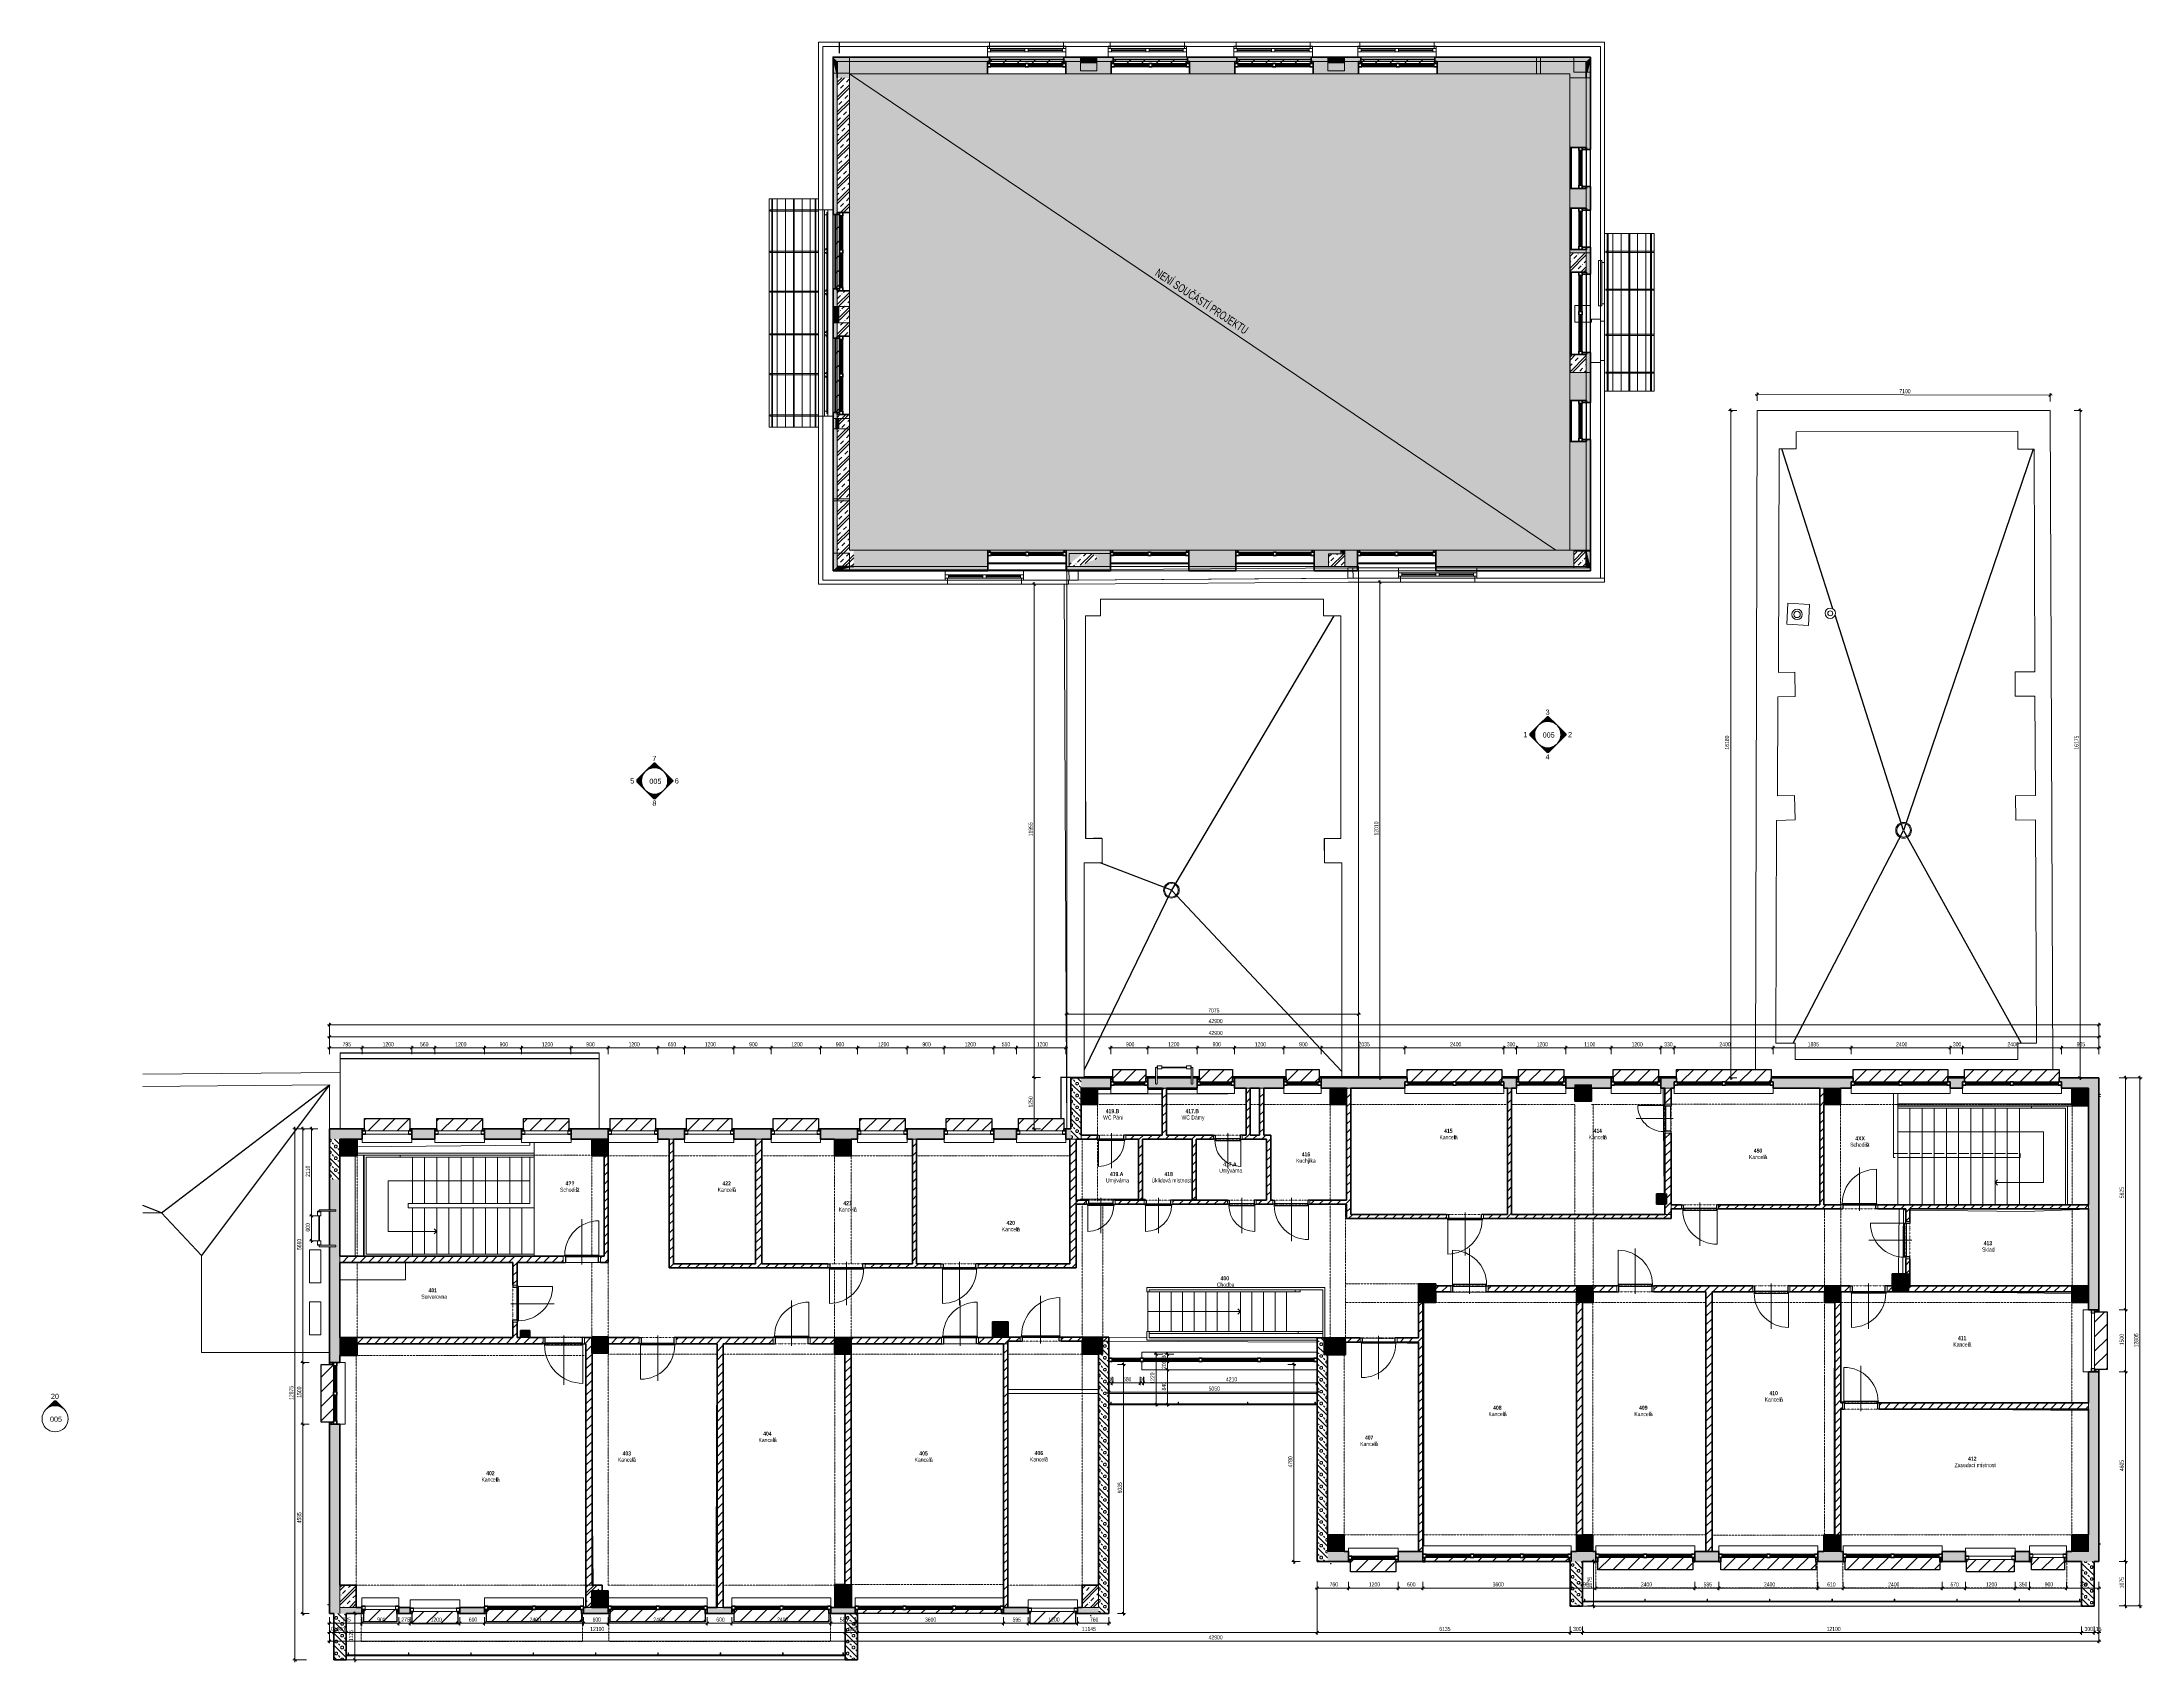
# Model space of a CAD drawing. Header units: millimetres. Extents: x 46521 to 257780, y -45352 to 20466.
# Drawn here: x 46521 to 97438, y -31402 to 7870 of the extents above; entities that cross this region are included whole.
import ezdxf

# ---------------------------------------------------------------- set-up
doc = ezdxf.new("R2010")
doc.units = ezdxf.units.MM
doc.linetypes.add('Dash dot dot', pattern=[5, 2, -1, 0, -1, 0, -1])
doc.linetypes.add('Čerchovaná se dvěma tečkami', pattern=[2.59, 1, -0.53, 0, -0.53, 0, -0.53])
for name, color, linetype, lineweight in [('A-ANNO-DIMS', 211, 'Continuous', 9), ('A-ANNO-DIMS-50', 211, 'Continuous', 9), ('A-AREA-IDEN', 2, 'Continuous', 9), ('A-DETL', 90, 'Continuous', 13), ('A-DETL-GENF', 92, 'Continuous', 13), ('A-DETL-THIN', 151, 'Continuous', 13), ('A-DOOR', 31, 'Continuous', 13), ('A-DOOR-FRAM', 31, 'Continuous', 25), ('A-FLOR', 192, 'Continuous', 13), ('A-FLOR-HRAL', 11, 'Continuous', 13), ('A-GENM', 13, 'Continuous', 13), ('A-GLAZ', 151, 'Continuous', 13), ('A-GLAZ-CURT', 52, 'Continuous', 13), ('A-GLAZ-CWMG', 51, 'Continuous', 13), ('A-ROOF', 132, 'Continuous', 13), ('A-ROOF-OTLN', 132, 'Continuous', 13), ('A-WALL', 113, 'Continuous', 13), ('A-WALL-PATT', 111, 'Continuous', 35), ('E-POWR-CNDT', 130, 'Continuous', 13), ('E-POWR-CNTR', 130, 'Continuous', 13), ('E-POWR-DROP', 130, 'Continuous', 13), ('E-POWR-RISE', 130, 'Continuous', 13), ('G-ANNO-SYMB', 111, 'Continuous', 9), ('G-ANNO-TEXT', 231, 'Continuous', 9), ('M-EQPM', 50, 'Continuous', 13), ('M-HVAC-CDFF', 50, 'Continuous', 13), ('P-SANR-FIXT', 6, 'Continuous', 13), ('Q-SPCQ', 91, 'Continuous', 13), ('S-COLS', 52, 'Continuous', 13), ('S-STRS', 31, 'Continuous', 13), ('S-STRS-ANNO', 31, 'Continuous', 13)]:
    doc.layers.add(name, color=color, linetype=linetype, lineweight=lineweight)
doc.styles.add('Arial', font='arial.ttf', dxfattribs={"height": 125})
doc.styles.add('Arial_1', font='arial.ttf', dxfattribs={"width": 0.7, "height": 200})
doc.styles.add('Arial_2', font='arial.ttf', dxfattribs={"width": 0.7, "height": 100})
doc.styles.add('Arial_B', font='arialbd.ttf', dxfattribs={"width": 0.7, "height": 100})
doc.dimstyles.new('Vnitřní_-_průhledné', dxfattribs={"dimscale": 304.8, "dimtxt": 102.02594, "dimasz": 0.213255, "dimexe": 0.164042, "dimexo": 0.0625, "dimgap": 0.032808, "dimtad": 1, "dimdec": 0, "dimrnd": 5, "dimzin": 0, "dimdsep": 46, "dimtxsty": 'Arial_2', "dimblk1": 'OBLIQUE', "dimblk2": 'OBLIQUE', "dimsah": 1, "dimcen": 0.09, "dimdle": 0.164042, "dimazin": 0, "dimtfac": 1, "dimtdec": 4, "dimtix": 1, "dimtmove": 0, "dimatfit": 3, "dimfxl": 0.492126, "dimfxlon": 1, "dimtvp": 1, "dimtolj": 1, "dimtzin": 0, "dimarcsym": 2})
pattern_1 = [(45, (0, 0), (-106.06602, 106.06602), [])]
pattern_2 = [(45, (0, 0), (-179.6051, 179.6051), []), (45, (71.84, -5e-14), (-179.6051, 179.6051), []), (45, (215.53, -2e-13), (-107.7631, 251.4472), [101.6, -50.8, 1.676, -49.124])]
pattern_3 = [(45, (0, 0), (-179.6051, 179.6051), []), (45, (71.84, -6e-14), (-179.6051, 179.6051), []), (45, (215.53, -2e-13), (-107.7631, 251.4472), [101.6, -50.8, 1.676, -49.124])]
pattern_4 = [(45, (0, 0), (-179.6051, 179.6051), []), (45, (71.84, -7e-14), (-179.6051, 179.6051), []), (45, (215.53, -2e-13), (-107.7631, 251.4472), [101.6, -50.8, 1.676, -49.124])]

# ---------------------------------------------------------------- blocks, each defined once
blk = doc.blocks.new('OKNO_2k_ - OKNO_2k_1900x1400-1963744-2NP_DEMOLICE B')
at = {"layer": 'A-GLAZ', "color": 254}
for p, q in [((-950, 126), (950, 126)), ((-900, 126), (-950, 126)), ((-950, 125), (-950, 126)), ((-950, 126), (-950, 125)), ((-950, 75), (-950, 125)), ((-950, 125), (-950, 75)), ((-950, 75), (-900, 75)), ((950, 75), (-950, 75)), ((-950, 75), (-950, -5)), ((-900, 75), (-950, 75)), ((-950, 75), (950, 75)), ((-950, -5), (-950, 75)), ((-900, 126), (-900, 125)), ((-900, 125), (-900, 126)), ((900, 126), (-900, 126)), ((900, 126), (-900, 126)), ((-900, 125), (-900, 75)), ((-900, 75), (-900, 125)), ((-900, 75), (900, 75)), ((-870, 75), (-900, 75)), ((-870, 75), (-40, 75)), ((870, 75), (-870, 75)), ((-870, 45), (-870, 75)), ((-870, 75), (-870, -5)), ((-870, 25), (-870, 45)), ((-870, 25), (-870, 45)), ((-870, 45), (-870, 25)), ((-870, 45), (-40, 45)), ((-870, 45), (-40, 45)), ((-870, -5), (-870, 25)), ((-40, 25), (-870, 25)), ((-870, 25), (-40, 25)), ((-40, 45), (-40, 75)), ((-40, 75), (40, 75)), ((-40, -5), (-40, 75)), ((-40, 45), (-40, 25)), ((-40, -5), (-40, 25)), ((40, 75), (870, 75)), ((40, 75), (40, 45)), ((40, 75), (40, -5)), ((40, 25), (40, 45)), ((40, 45), (870, 45)), ((40, 45), (870, 45)), ((40, 25), (40, -5)), ((40, 25), (870, 25)), ((870, 25), (40, 25)), ((900, 75), (870, 75)), ((870, 45), (870, 75)), ((870, -5), (870, 75)), ((870, 25), (870, 45)), ((870, 45), (870, 25)), ((870, 45), (870, 25)), ((870, -5), (870, 25)), ((950, 126), (900, 126)), ((900, 125), (900, 126)), ((900, 125), (900, 126)), ((900, 75), (900, 125)), ((900, 75), (900, 125)), ((900, 75), (950, 75)), ((950, 75), (900, 75)), ((950, 126), (950, 125)), ((950, 126), (950, 125)), ((950, 125), (950, 75)), ((950, 125), (950, 75)), ((950, 75), (950, -5)), ((950, 75), (950, -5)), ((-870, -5), (-950, -5)), ((950, -5), (-950, -5)), ((-40, -5), (-870, -5)), ((-40, -5), (-870, -5)), ((-870, -5), (870, -5)), ((40, -5), (-40, -5)), ((40, -5), (-40, -5)), ((40, -5), (-40, -5)), ((870, -5), (40, -5)), ((870, -5), (40, -5)), ((950, -5), (870, -5))]:
    blk.add_line(p, q, dxfattribs=at)
at = {"layer": 'A-GLAZ', "color": 10}
for p, q in [((900, 126), (-900, 126)), ((-900, 75), (-870, 75)), ((-870, 75), (-900, 75)), ((-870, 75), (-40, 75)), ((-40, 75), (-870, 75)), ((-40, 75), (-870, 75)), ((-40, 75), (40, 75)), ((40, 75), (-40, 75)), ((-40, 75), (40, 75)), ((40, 75), (-40, 75)), ((-40, 75), (40, 75)), ((-40, 25), (-40, 45)), ((-40, 25), (-40, 45)), ((40, 75), (870, 75)), ((870, 75), (40, 75)), ((870, 75), (40, 75)), ((40, 45), (40, 25)), ((40, 45), (40, 25)), ((870, 75), (900, 75)), ((900, 75), (870, 75)), ((40, -5), (-40, -5))]:
    blk.add_line(p, q, dxfattribs=at)
blk = doc.blocks.new('OKNO_2k_ - OKNO_2k_1900x1400-V1-2NP_DEMOLICE B')
at = {"layer": 'A-GLAZ', "color": 254}
for p, q in [((-950, 126), (950, 126)), ((-900, 126), (-950, 126)), ((-950, 125), (-950, 126)), ((-950, 126), (-950, 125)), ((-950, 75), (-950, 125)), ((-950, 125), (-950, 75)), ((-950, 75), (-900, 75)), ((950, 75), (-950, 75)), ((-950, 75), (-950, -5)), ((-900, 75), (-950, 75)), ((-950, 75), (950, 75)), ((-950, -5), (-950, 75)), ((-900, 126), (-900, 125)), ((-900, 125), (-900, 126)), ((900, 126), (-900, 126)), ((900, 126), (-900, 126)), ((-900, 125), (-900, 75)), ((-900, 75), (-900, 125)), ((-900, 75), (900, 75)), ((-870, 75), (-900, 75)), ((-870, 75), (-40, 75)), ((870, 75), (-870, 75)), ((-870, 45), (-870, 75)), ((-870, 75), (-870, -5)), ((-870, 25), (-870, 45)), ((-870, 25), (-870, 45)), ((-870, 45), (-870, 25)), ((-870, 45), (-40, 45)), ((-870, 45), (-40, 45)), ((-870, -5), (-870, 25)), ((-40, 25), (-870, 25)), ((-870, 25), (-40, 25)), ((-40, 45), (-40, 75)), ((-40, 75), (40, 75)), ((-40, -5), (-40, 75)), ((-40, 45), (-40, 25)), ((-40, -5), (-40, 25)), ((40, 75), (870, 75)), ((40, 75), (40, 45)), ((40, 75), (40, -5)), ((40, 25), (40, 45)), ((40, 45), (870, 45)), ((40, 45), (870, 45)), ((40, 25), (40, -5)), ((40, 25), (870, 25)), ((870, 25), (40, 25)), ((900, 75), (870, 75)), ((870, 45), (870, 75)), ((870, -5), (870, 75)), ((870, 25), (870, 45)), ((870, 45), (870, 25)), ((870, 45), (870, 25)), ((870, -5), (870, 25)), ((950, 126), (900, 126)), ((900, 125), (900, 126)), ((900, 125), (900, 126)), ((900, 75), (900, 125)), ((900, 75), (900, 125)), ((900, 75), (950, 75)), ((950, 75), (900, 75)), ((950, 126), (950, 125)), ((950, 126), (950, 125)), ((950, 125), (950, 75)), ((950, 125), (950, 75)), ((950, 75), (950, -5)), ((950, 75), (950, -5)), ((-870, -5), (-950, -5)), ((950, -5), (-950, -5)), ((-40, -5), (-870, -5)), ((-40, -5), (-870, -5)), ((-870, -5), (870, -5)), ((40, -5), (-40, -5)), ((40, -5), (-40, -5)), ((40, -5), (-40, -5)), ((870, -5), (40, -5)), ((870, -5), (40, -5)), ((950, -5), (870, -5))]:
    blk.add_line(p, q, dxfattribs=at)
at = {"layer": 'A-GLAZ', "color": 10}
for p, q in [((900, 126), (-900, 126)), ((-900, 75), (-870, 75)), ((-870, 75), (-900, 75)), ((-870, 75), (-40, 75)), ((-40, 75), (-870, 75)), ((-40, 75), (-870, 75)), ((-40, 75), (40, 75)), ((40, 75), (-40, 75)), ((-40, 75), (40, 75)), ((40, 75), (-40, 75)), ((-40, 75), (40, 75)), ((-40, 25), (-40, 45)), ((-40, 25), (-40, 45)), ((40, 75), (870, 75)), ((870, 75), (40, 75)), ((870, 75), (40, 75)), ((40, 45), (40, 25)), ((40, 45), (40, 25)), ((870, 75), (900, 75)), ((900, 75), (870, 75)), ((40, -5), (-40, -5))]:
    blk.add_line(p, q, dxfattribs=at)
blk = doc.blocks.new('DVERE_1k_oblozka - DD03_01_800x1970_koupelna-1549510-2NP_DEMOLICE B')
at = {"layer": 'A-DOOR'}
for p, q in [((-450, 53), (-400, 53)), ((-450, -47), (-450, 53)), ((-400, 53), (-400, -47)), ((0, 103), (0, -947)), ((400, 53), (450, 53)), ((400, -47), (400, 53)), ((450, 53), (450, -47)), ((-400, -47), (-450, -47)), ((-415, -47), (-415, -907)), ((305, -77), (-305, -77)), ((450, -47), (400, -47)), ((415, -77), (415, -47))]:
    blk.add_line(p, q, dxfattribs=at)
at = {"layer": 'A-DOOR', "linetype": 'Čerchovaná se dvěma tečkami'}
for p, q in [((-400, 53), (400, 53)), ((-400, -47), (400, -47))]:
    blk.add_line(p, q, dxfattribs=at)
at = {"layer": 'A-DOOR', "lineweight": 25}
for p, q in [((-415, -62), (-400, -62)), ((-415, -77), (-415, -62)), ((415, -77), (-415, -77)), ((-400, -37), (400, -37)), ((-400, -62), (-400, -47)), ((400, -47), (400, -62)), ((400, -62), (415, -62)), ((415, -62), (415, -77))]:
    blk.add_line(p, q, dxfattribs=at)
at = {"layer": 'A-DOOR'}
blk.add_arc((-415, -77), 830, 270, 0, dxfattribs=at)
at = {"layer": 'A-DOOR-FRAM'}
for p, q in [((-450, 53), (-400, 53)), ((-400, 53), (-400, -47)), ((400, -47), (400, 53)), ((450, 53), (400, 53)), ((-400, -47), (-450, -47)), ((400, -47), (450, -47))]:
    blk.add_line(p, q, dxfattribs=at)
blk = doc.blocks.new('OKNO_1k_nadsvetlik - OKNO_1k_nadsvetlik_1200 x 1500-1969479-2NP_DEMOLICE B')
at = {"layer": 'A-GLAZ'}
h = blk.add_hatch(dxfattribs=at)
h.set_pattern_fill('FP_12', color=256, style=0, pattern_type=2)
h.set_pattern_definition([(0, (-66897.446, 18603.17), (75, 43.3), [50, -100]), (60, (-66847.446, 18603.17), (0.0011, 86.601905), [50, -100]), (300, (-66847.446, 18603.17), (74.9989, -43.301905), [50, -100])])
h.paths.add_polyline_path([(600, 75), (600, 126), (550, 126), (550, 75)])
h.paths.add_polyline_path([(-550, 75), (-550, 126), (-600, 126), (-600, 75)])
at = {"layer": 'A-GLAZ', "lineweight": 35}
for p, q in [((-550, 126), (-600, 126)), ((-600, 126), (-600, 125)), ((-600, 75), (-550, 75)), ((-520, 75), (-600, 75)), ((-550, 75), (-550, 126)), ((600, 75), (520, 75)), ((550, 126), (550, 75)), ((600, 126), (550, 126)), ((550, 75), (600, 75)), ((600, 125), (600, 126)), ((-600, -5), (-520, -5)), ((520, -5), (600, -5))]:
    blk.add_line(p, q, dxfattribs=at)
at = {"layer": 'A-GLAZ'}
for p, q in [((520, 75), (-520, 75)), ((-520, 75), (-520, -5)), ((520, -5), (520, 75)), ((-520, -5), (520, -5))]:
    blk.add_line(p, q, dxfattribs=at)
blk = doc.blocks.new('parapet s nosem_vnitní - parapet s nosem_vnitní-1280356-2NP_DEMOLICE B')
at = {"layer": 'A-GENM'}
for p, q in [((-600, -190), (-600, -120)), ((-600, -190), (-600, -200)), ((-600, -200), (600, -200)), ((600, -120), (600, -190)), ((600, -200), (600, -190))]:
    blk.add_line(p, q, dxfattribs=at)
blk = doc.blocks.new('parapet_ext - parapet_ext-1802071-2NP_DEMOLICE B')
at = {"layer": 'Q-SPCQ'}
h = blk.add_hatch(dxfattribs=at)
h.set_pattern_fill('FP_13', color=41, style=0, pattern_type=2)
h.set_pattern_definition([(45, (-66897.45, 18528.17), (-176.7767, 176.7767), [])])
h.paths.add_polyline_path([(-520, 0), (550, 0), (550, 300), (-550, 300), (-550, 0)])
at = {"layer": 'Q-SPCQ', "color": 51, "lineweight": 25}
for p, q in [((-550, 51), (-550, 300)), ((-550, 300), (550, 300)), ((550, 300), (550, 51))]:
    blk.add_line(p, q, dxfattribs=at)
blk = doc.blocks.new('OKNO_1k_nadsvetlik - OKNO_1k_nadsvetlik_1200 x 1500-V2-2NP_DEMOLICE B')
at = {"layer": 'A-GLAZ'}
h = blk.add_hatch(dxfattribs=at)
h.set_pattern_fill('FP_14', color=256, style=0, pattern_type=2)
h.set_pattern_definition([(0, (-68997.446, 18603.17), (75, 43.3), [50, -100]), (60, (-68947.446, 18603.17), (0.0011, 86.601905), [50, -100]), (300, (-68947.446, 18603.17), (74.9989, -43.301905), [50, -100])])
h.paths.add_polyline_path([(600, 75), (600, 126), (550, 126), (550, 75)])
h.paths.add_polyline_path([(-600, 75), (-550, 75), (-550, 126), (-600, 126), (-600, 125)])
at = {"layer": 'A-GLAZ', "lineweight": 35}
for p, q in [((-550, 126), (-600, 126)), ((-600, 126), (-600, 125)), ((-600, 75), (-550, 75)), ((-520, 75), (-600, 75)), ((-550, 75), (-550, 126)), ((600, 75), (520, 75)), ((550, 126), (550, 75)), ((600, 126), (550, 126)), ((550, 75), (600, 75)), ((600, 125), (600, 126)), ((-600, -5), (-520, -5)), ((520, -5), (600, -5))]:
    blk.add_line(p, q, dxfattribs=at)
at = {"layer": 'A-GLAZ'}
for p, q in [((520, 75), (-520, 75)), ((-520, 75), (-520, -5)), ((520, -5), (520, 75)), ((-520, -5), (520, -5))]:
    blk.add_line(p, q, dxfattribs=at)
blk = doc.blocks.new('parapet_ext - parapet_ext-V3-2NP_DEMOLICE B')
at = {"layer": 'Q-SPCQ'}
h = blk.add_hatch(dxfattribs=at)
h.set_pattern_fill('FP_15', color=41, style=0, pattern_type=2)
h.set_pattern_definition([(45, (-68997.45, 18528.17), (-176.7767, 176.7767), [])])
h.paths.add_polyline_path([(-520, 0), (550, 0), (550, 300), (-550, 300), (-550, 0)])
at = {"layer": 'Q-SPCQ', "color": 51, "lineweight": 25}
for p, q in [((-550, 51), (-550, 300)), ((-550, 300), (550, 300)), ((550, 300), (550, 51))]:
    blk.add_line(p, q, dxfattribs=at)
blk = doc.blocks.new('OKNO_1k_nadsvetlik - OKNO_1k_nadsvetlik_1200 x 1500-V4-2NP_DEMOLICE B')
at = {"layer": 'A-GLAZ'}
h = blk.add_hatch(dxfattribs=at)
h.set_pattern_fill('FP_16', color=41, style=0, pattern_type=2)
h.set_pattern_definition([(0, (-70747.446, 18603.17), (75, 43.3), [50, -100]), (60, (-70697.446, 18603.17), (0.0011, 86.601905), [50, -100]), (300, (-70697.446, 18603.17), (74.9989, -43.301905), [50, -100])])
h.paths.add_polyline_path([(600, 75), (600, 126), (550, 126), (550, 75)])
h.paths.add_polyline_path([(-600, 75), (-550, 75), (-550, 126), (-600, 126), (-600, 125)])
at = {"layer": 'A-GLAZ', "color": 40, "lineweight": 35}
for p, q in [((-550, 126), (-600, 126)), ((-600, 126), (-600, 125)), ((-600, 75), (-550, 75)), ((-520, 75), (-600, 75)), ((-550, 75), (-550, 126)), ((600, 75), (520, 75)), ((550, 126), (550, 75)), ((600, 126), (550, 126)), ((550, 75), (600, 75)), ((600, 125), (600, 126)), ((-600, -5), (-520, -5)), ((520, -5), (600, -5))]:
    blk.add_line(p, q, dxfattribs=at)
at = {"layer": 'A-GLAZ', "color": 41}
for p, q in [((520, 75), (-520, 75)), ((-520, 75), (-520, -5)), ((520, -5), (520, 75)), ((-520, -5), (520, -5))]:
    blk.add_line(p, q, dxfattribs=at)
blk = doc.blocks.new('parapet s nosem_vnitní - parapet s nosem_vnitní-V5-2NP_DEMOLICE B')
at = {"layer": 'A-GENM', "color": 41}
for p, q in [((-600, -190), (-600, -120)), ((-600, -190), (-600, -200)), ((-600, -200), (600, -200)), ((600, -120), (600, -190)), ((600, -200), (600, -190))]:
    blk.add_line(p, q, dxfattribs=at)
blk = doc.blocks.new('parapet_ext - parapet_ext-V6-2NP_DEMOLICE B')
at = {"layer": 'Q-SPCQ'}
h = blk.add_hatch(dxfattribs=at)
h.set_pattern_fill('FP_17', color=41, style=0, pattern_type=2)
h.set_pattern_definition([(45, (-70747.45, 18528.17), (-176.7767, 176.7767), [])])
h.paths.add_polyline_path([(-520, 0), (550, 0), (550, 300), (-550, 300), (-550, 0)])
h.paths.add_polyline_path([(478, 114), (476, 115), (474, 116), (473, 119), (474, 123), (478, 124), (481, 123), (483, 119), (482, 117), (479, 115)])
at = {"layer": 'Q-SPCQ', "color": 51, "lineweight": 25}
for p, q in [((-550, 51), (-550, 300)), ((-550, 300), (550, 300)), ((550, 300), (550, 51))]:
    blk.add_line(p, q, dxfattribs=at)
blk = doc.blocks.new('OKNO_1k_nadsvetlik - OKNO_1k_nadsvetlik_1200 x 1500-V7-2NP_DEMOLICE B')
at = {"layer": 'A-GLAZ'}
h = blk.add_hatch(dxfattribs=at)
h.set_pattern_fill('FP_18', color=256, style=0, pattern_type=2)
h.set_pattern_definition([(0, (-64797.446, 18603.17), (75, 43.3), [50, -100]), (60, (-64747.446, 18603.17), (0.0011, 86.601905), [50, -100]), (300, (-64747.446, 18603.17), (74.9989, -43.301905), [50, -100])])
h.paths.add_polyline_path([(600, 75), (600, 126), (550, 126), (550, 75)])
h.paths.add_polyline_path([(-600, 75), (-550, 75), (-550, 126), (-600, 126), (-600, 125)])
at = {"layer": 'A-GLAZ', "lineweight": 35}
for p, q in [((-550, 126), (-600, 126)), ((-600, 126), (-600, 125)), ((-600, 75), (-550, 75)), ((-520, 75), (-600, 75)), ((-550, 75), (-550, 126)), ((600, 75), (520, 75)), ((550, 126), (550, 75)), ((600, 126), (550, 126)), ((550, 75), (600, 75)), ((600, 125), (600, 126)), ((-600, -5), (-520, -5)), ((520, -5), (600, -5))]:
    blk.add_line(p, q, dxfattribs=at)
at = {"layer": 'A-GLAZ'}
for p, q in [((520, 75), (-520, 75)), ((-520, 75), (-520, -5)), ((520, -5), (520, 75)), ((-520, -5), (520, -5))]:
    blk.add_line(p, q, dxfattribs=at)
blk = doc.blocks.new('parapet_ext - parapet_ext-V8-2NP_DEMOLICE B')
at = {"layer": 'Q-SPCQ'}
h = blk.add_hatch(dxfattribs=at)
h.set_pattern_fill('FP_19', color=41, style=0, pattern_type=2)
h.set_pattern_definition([(45, (-64797.45, 18528.17), (-176.7767, 176.7767), [])])
h.paths.add_polyline_path([(550, 0), (550, 300), (-550, 300), (-550, 0), (520, 0)])
at = {"layer": 'Q-SPCQ', "color": 51, "lineweight": 25}
for p, q in [((-550, 51), (-550, 300)), ((-550, 300), (550, 300)), ((550, 300), (550, 51))]:
    blk.add_line(p, q, dxfattribs=at)
blk = doc.blocks.new('OKNO_1k_nadsvetlik - OKNO_1k_nadsvetlik_1200 x 1500-V9-2NP_DEMOLICE B')
at = {"layer": 'A-GLAZ'}
h = blk.add_hatch(dxfattribs=at)
h.set_pattern_fill('FP_20', color=256, style=0, pattern_type=2)
h.set_pattern_definition([(0, (-62697.446, 18603.17), (75, 43.3), [50, -100]), (60, (-62647.446, 18603.17), (0.0011, 86.601905), [50, -100]), (300, (-62647.446, 18603.17), (74.9989, -43.301905), [50, -100])])
h.paths.add_polyline_path([(600, 75), (600, 126), (550, 126), (550, 75)])
h.paths.add_polyline_path([(-600, 75), (-550, 75), (-550, 126), (-600, 126), (-600, 125)])
at = {"layer": 'A-GLAZ', "lineweight": 35}
for p, q in [((-550, 126), (-600, 126)), ((-600, 126), (-600, 125)), ((-600, 75), (-550, 75)), ((-520, 75), (-600, 75)), ((-550, 75), (-550, 126)), ((600, 75), (520, 75)), ((550, 126), (550, 75)), ((600, 126), (550, 126)), ((550, 75), (600, 75)), ((600, 125), (600, 126)), ((-600, -5), (-520, -5)), ((520, -5), (600, -5))]:
    blk.add_line(p, q, dxfattribs=at)
at = {"layer": 'A-GLAZ'}
for p, q in [((520, 75), (-520, 75)), ((-520, 75), (-520, -5)), ((520, -5), (520, 75)), ((-520, -5), (520, -5))]:
    blk.add_line(p, q, dxfattribs=at)
blk = doc.blocks.new('parapet_ext - parapet_ext-V10-2NP_DEMOLICE B')
at = {"layer": 'Q-SPCQ'}
h = blk.add_hatch(dxfattribs=at)
h.set_pattern_fill('FP_21', color=41, style=0, pattern_type=2)
h.set_pattern_definition([(45, (-62697.45, 18528.17), (-176.7767, 176.7767), [])])
h.paths.add_polyline_path([(-520, 0), (550, 0), (550, 300), (-550, 300), (-550, 0)])
at = {"layer": 'Q-SPCQ', "color": 51, "lineweight": 25}
for p, q in [((-550, 51), (-550, 300)), ((-550, 300), (550, 300)), ((550, 300), (550, 51))]:
    blk.add_line(p, q, dxfattribs=at)
blk = doc.blocks.new('OKNO_1k_nadsvetlik - OKNO_1k_nadsvetlik_1200 x 1500-V11-2NP_DEMOLICE B')
at = {"layer": 'A-GLAZ'}
h = blk.add_hatch(dxfattribs=at)
h.set_pattern_fill('FP_22', color=256, style=0, pattern_type=2)
h.set_pattern_definition([(0, (-60849.487, 18603.17), (75, 43.3), [50, -100]), (60, (-60799.487, 18603.17), (0.0011, 86.601905), [50, -100]), (300, (-60799.487, 18603.17), (74.9989, -43.301905), [50, -100])])
h.paths.add_polyline_path([(600, 75), (600, 126), (550, 126), (550, 75)])
h.paths.add_polyline_path([(-600, 75), (-550, 75), (-550, 126), (-600, 126), (-600, 125)])
at = {"layer": 'A-GLAZ', "lineweight": 35}
for p, q in [((-550, 126), (-600, 126)), ((-600, 126), (-600, 125)), ((-600, 75), (-550, 75)), ((-520, 75), (-600, 75)), ((-550, 75), (-550, 126)), ((600, 75), (520, 75)), ((550, 126), (550, 75)), ((600, 126), (550, 126)), ((550, 75), (600, 75)), ((600, 125), (600, 126)), ((-600, -5), (-520, -5)), ((520, -5), (600, -5))]:
    blk.add_line(p, q, dxfattribs=at)
at = {"layer": 'A-GLAZ'}
for p, q in [((520, 75), (-520, 75)), ((-520, 75), (-520, -5)), ((520, -5), (520, 75)), ((-520, -5), (520, -5))]:
    blk.add_line(p, q, dxfattribs=at)
blk = doc.blocks.new('parapet s nosem_vnitní - parapet s nosem_vnitní-V12-2NP_DEMOLICE B')
at = {"layer": 'A-GENM'}
for p, q in [((-599, -200), (600, -200)), ((600, -120), (600, -190)), ((600, -200), (600, -190))]:
    blk.add_line(p, q, dxfattribs=at)
blk = doc.blocks.new('OKNO_2k_nadsvetlik - OKNO_2k_nadsvetlik 1500 x 1800-1972510-2NP_DEMOLICE B')
at = {"layer": 'A-GLAZ'}
h = blk.add_hatch(dxfattribs=at)
h.set_pattern_fill('FP_24', color=256, style=0, pattern_type=2)
h.set_pattern_definition([(90, (-24889.283, -53616.38), (-43.3, 75), [50, -100]), (150, (-24889.283, -53566.38), (-86.601905, 0.0011), [50, -100]), (30, (-24889.283, -53566.38), (43.301905, 74.9989), [50, -100])])
h.paths.add_polyline_path([(750, -25), (700, -25), (700, -126), (750, -126), (750, -125)])
h.paths.add_polyline_path([(-700, -25), (-750, -25), (-750, -126), (-700, -126), (-700, -113)])
at = {"layer": 'A-GLAZ', "lineweight": 35}
for p, q in [((-750, 55), (-670, 55)), ((-670, 55), (-670, -25)), ((-670, 5), (-670, 25)), ((-670, 25), (-40, 25)), ((-40, 5), (-670, 5)), ((-40, 55), (40, 55)), ((-40, -25), (-40, 55)), ((-40, 25), (-40, 5)), ((40, 55), (40, -25)), ((40, 5), (40, 25)), ((40, 25), (670, 25)), ((670, 5), (40, 5)), ((670, 55), (750, 55)), ((670, -25), (670, 55)), ((670, 25), (670, 5)), ((-750, -25), (-700, -25)), ((-670, -25), (-750, -25)), ((-750, -126), (-750, -125)), ((-700, -126), (-750, -126)), ((-700, -25), (-700, -126)), ((40, -25), (-40, -25)), ((750, -25), (670, -25)), ((700, -25), (750, -25)), ((700, -126), (700, -25)), ((750, -126), (700, -126)), ((750, -125), (750, -126))]:
    blk.add_line(p, q, dxfattribs=at)
at = {"layer": 'A-GLAZ'}
for p, q in [((-670, 55), (-40, 55)), ((40, 55), (670, 55)), ((-40, -25), (-670, -25)), ((670, -25), (40, -25))]:
    blk.add_line(p, q, dxfattribs=at)
blk = doc.blocks.new('parapet s nosem_vnitní - parapet s nosem_vnitní-1280316-2NP_DEMOLICE B')
at = {"layer": 'A-GENM'}
for p, q in [((750, 200), (-750, 200)), ((-750, 200), (-750, 190)), ((-750, 70), (-750, 190)), ((750, 190), (750, 200)), ((750, 190), (750, 70))]:
    blk.add_line(p, q, dxfattribs=at)
blk = doc.blocks.new('parapet_ext - parapet_ext-1802102-2NP_DEMOLICE B')
at = {"layer": 'Q-SPCQ'}
h = blk.add_hatch(dxfattribs=at)
h.set_pattern_fill('FP_25', color=41, style=0, pattern_type=2)
h.set_pattern_definition([(135, (-24889.28, -53591.38), (-176.7767, -176.7767), [])])
h.paths.add_polyline_path([(700, -101), (700, 0), (-700, 0), (-700, -300), (700, -300)])
at = {"layer": 'Q-SPCQ', "color": 51, "lineweight": 25}
for p, q in [((-700, -300), (-700, -101)), ((700, -300), (-700, -300)), ((700, -101), (700, -300))]:
    blk.add_line(p, q, dxfattribs=at)
blk = doc.blocks.new('OKNO_1k_nadsvetlik - OKNO_1k_nadsvetlik_1200 x 1850-2306719-2NP_DEMOLICE B')
at = {"layer": 'A-GLAZ'}
h = blk.add_hatch(dxfattribs=at)
h.set_pattern_fill('FP_26', color=256, style=0, pattern_type=2)
h.set_pattern_definition([(0, (-71029.84, 30151.56), (75, 43.3), [50, -100]), (60, (-70979.84, 30151.56), (0.0011, 86.601905), [50, -100]), (300, (-70979.84, 30151.56), (74.9989, -43.301905), [50, -100])])
h.paths.add_polyline_path([(600, -76), (600, -25), (550, -25), (550, -76)])
h.paths.add_polyline_path([(-550, -76), (-550, -25), (-600, -25), (-600, -76)])
at = {"layer": 'A-GLAZ', "lineweight": 35}
for p, q in [((-600, 55), (-520, 55)), ((520, 55), (600, 55)), ((-600, -25), (-550, -25)), ((-520, -25), (-600, -25)), ((-600, -76), (-600, -75)), ((-550, -76), (-600, -76)), ((-550, -25), (-550, -76)), ((600, -25), (520, -25)), ((550, -25), (600, -25)), ((550, -76), (550, -25)), ((600, -76), (550, -76)), ((600, -75), (600, -76))]:
    blk.add_line(p, q, dxfattribs=at)
at = {"layer": 'A-GLAZ'}
for p, q in [((520, 55), (-520, 55)), ((-520, 55), (-520, -25)), ((520, -25), (520, 55)), ((-520, -25), (520, -25))]:
    blk.add_line(p, q, dxfattribs=at)
blk = doc.blocks.new('parapet s nosem_vnitní - parapet s nosem_vnitní-1280362-2NP_DEMOLICE B')
at = {"layer": 'A-GENM'}
for p, q in [((600, 200), (-600, 200)), ((-600, 200), (-600, 190)), ((-600, 20), (-600, 190)), ((600, 190), (600, 200)), ((600, 190), (600, 20))]:
    blk.add_line(p, q, dxfattribs=at)
blk = doc.blocks.new('parapet_ext - parapet_ext-1802165-2NP_DEMOLICE B')
at = {"layer": 'Q-SPCQ'}
h = blk.add_hatch(dxfattribs=at)
h.set_pattern_fill('FP_27', color=41, style=0, pattern_type=2)
h.set_pattern_definition([(45, (-71029.84, 30176.56), (-176.7767, 176.7767), [])])
h.paths.add_polyline_path([(-550, -300), (550, -300), (550, 0), (-550, 0), (-550, -51)])
at = {"layer": 'Q-SPCQ', "color": 51, "lineweight": 25}
for p, q in [((-550, -300), (-550, -51)), ((550, -300), (-550, -300)), ((550, -51), (550, -300))]:
    blk.add_line(p, q, dxfattribs=at)
blk = doc.blocks.new('OKNO_3k_nadsvetlik - OKNO_3k_nadsvetlik_1850 x 1500-2306712-2NP_DEMOLICE B')
at = {"layer": 'A-GLAZ'}
h = blk.add_hatch(dxfattribs=at)
h.set_pattern_fill('FP_28', color=41, style=0, pattern_type=2)
h.set_pattern_definition([(0, (-68036.38, 30151.56), (75, 43.3), [50, -100]), (60, (-67986.38, 30151.56), (0.0011, 86.601905), [50, -100]), (300, (-67986.38, 30151.56), (74.9989, -43.301905), [50, -100])])
h.paths.add_polyline_path([(1800, -76), (1800, 25), (1750, 25), (1750, -76)])
h.paths.add_polyline_path([(-1750, -75), (-1750, -75), (-1750, 25), (-1800, 25), (-1800, -75)])
at = {"layer": 'A-GLAZ', "color": 40, "lineweight": 35}
for p, q in [((-1800, 105), (-1720, 105)), ((-1800, 75), (-1800, 105)), ((-1800, 25), (-1750, 25)), ((-1720, 25), (-1800, 25)), ((-1750, 25), (-1750, -75)), ((-1720, 105), (-1720, 25)), ((-1720, 55), (-1720, 75)), ((-1720, 75), (-640, 75)), ((-640, 55), (-1720, 55)), ((-640, 105), (-560, 105)), ((-640, 25), (-640, 105)), ((-640, 75), (-640, 55)), ((-560, 25), (-640, 25)), ((-560, 105), (-560, 25)), ((-560, 55), (-560, 75)), ((-560, 75), (560, 75)), ((560, 55), (-560, 55)), ((560, 105), (640, 105)), ((560, 25), (560, 105)), ((560, 75), (560, 55)), ((640, 25), (560, 25)), ((640, 105), (640, 25)), ((640, 55), (640, 75)), ((640, 75), (1720, 75)), ((1720, 55), (640, 55)), ((1720, 105), (1800, 105)), ((1720, 25), (1720, 105)), ((1720, 75), (1720, 55)), ((1800, 25), (1720, 25)), ((1750, 25), (1800, 25)), ((1750, -76), (1750, 25)), ((1800, -76), (1750, -76)), ((1800, -75), (1800, -76))]:
    blk.add_line(p, q, dxfattribs=at)
at = {"layer": 'A-GLAZ', "color": 41}
for p, q in [((-1720, 105), (-640, 105)), ((-640, 25), (-1720, 25)), ((-560, 105), (560, 105)), ((560, 25), (-560, 25)), ((640, 105), (1720, 105)), ((1720, 25), (640, 25)), ((1750, -76), (-1740, -76))]:
    blk.add_line(p, q, dxfattribs=at)
blk = doc.blocks.new('parapet s nosem_vnitní - parapet s nosem_vnitní-1280314-2NP_DEMOLICE B')
at = {"layer": 'A-GENM', "color": 41}
for p, q in [((1800, 200), (-1800, 200)), ((-1800, 200), (-1800, 190)), ((-1800, 0), (-1800, 190))]:
    blk.add_line(p, q, dxfattribs=at)
blk = doc.blocks.new('parapet_ext - parapet_ext-1802031-2NP_DEMOLICE B')
at = {"layer": 'Q-SPCQ'}
h = blk.add_hatch(dxfattribs=at)
h.set_pattern_fill('FP_29', color=41, style=0, pattern_type=2)
h.set_pattern_definition([(45, (-68036.38, 30126.56), (-176.7767, 176.7767), [])])
h.paths.add_polyline_path([(1750, -100), (1750, 0), (-1750, 0), (-1750, -100), (1720, -100)])
at = {"layer": 'Q-SPCQ', "color": 51, "lineweight": 25}
blk.add_line((1750, -100), (-1740, -100), dxfattribs=at)
blk = doc.blocks.new('OKNO_2k_nadsvetlik - OKNO_2k_nadsvetlik 2400 x 1850-2306725-2NP_DEMOLICE B')
at = {"layer": 'A-GLAZ'}
h = blk.add_hatch(dxfattribs=at)
h.set_pattern_fill('FP_30', color=256, style=0, pattern_type=2)
h.set_pattern_definition([(0, (-64449.626, 30151.56), (75, 43.3), [50, -100]), (60, (-64399.626, 30151.56), (0.0011, 86.601905), [50, -100]), (300, (-64399.626, 30151.56), (74.9989, -43.301905), [50, -100])])
h.paths.add_polyline_path([(-1150, -76), (-1150, 25), (-1200, 25), (-1200, -76)])
h.paths.add_polyline_path([(1150, -76), (1200, -76), (1200, 25), (1150, 25)])
at = {"layer": 'A-GLAZ', "lineweight": 35}
for p, q in [((-1200, 105), (-1120, 105)), ((-1200, 75), (-1200, 105)), ((-1200, 25), (-1150, 25)), ((-1120, 25), (-1200, 25)), ((-1150, 25), (-1150, -76)), ((-1120, 105), (-1120, 25)), ((-1120, 55), (-1120, 75)), ((-1120, 75), (-40, 75)), ((-40, 55), (-1120, 55)), ((-40, 105), (40, 105)), ((-40, 25), (-40, 105)), ((-40, 75), (-40, 55)), ((40, 25), (-40, 25)), ((40, 105), (40, 25)), ((40, 55), (40, 75)), ((40, 75), (1120, 75)), ((1120, 55), (40, 55)), ((1120, 105), (1200, 105)), ((1120, 25), (1120, 105)), ((1120, 75), (1120, 55)), ((1200, 25), (1120, 25)), ((1150, 25), (1200, 25)), ((1150, -76), (1150, 25)), ((1200, 105), (1200, 75)), ((-1200, -76), (-1200, -75)), ((-1150, -76), (-1200, -76)), ((1200, -76), (1150, -76)), ((1200, -75), (1200, -76))]:
    blk.add_line(p, q, dxfattribs=at)
at = {"layer": 'A-GLAZ'}
for p, q in [((-1120, 105), (-40, 105)), ((-40, 25), (-1120, 25)), ((40, 105), (1120, 105)), ((1120, 25), (40, 25))]:
    blk.add_line(p, q, dxfattribs=at)
blk = doc.blocks.new('parapet s nosem_vnitní - parapet s nosem_vnitní-1280360-2NP_DEMOLICE B')
at = {"layer": 'A-GENM'}
for p, q in [((1200, 200), (-1200, 200)), ((-1200, 200), (-1200, 190)), ((-1200, 0), (-1200, 190)), ((1200, 190), (1200, 200)), ((1200, 190), (1200, 0))]:
    blk.add_line(p, q, dxfattribs=at)
blk = doc.blocks.new('parapet_ext - parapet_ext-1802161-2NP_DEMOLICE B')
at = {"layer": 'Q-SPCQ'}
h = blk.add_hatch(dxfattribs=at)
h.set_pattern_fill('FP_31', color=41, style=0, pattern_type=2)
h.set_pattern_definition([(45, (-64449.63, 30126.56), (-176.7767, 176.7767), [])])
h.paths.add_polyline_path([(1150, -300), (1150, 0), (-1150, 0), (-1150, -300), (1120, -300)])
at = {"layer": 'Q-SPCQ', "color": 51, "lineweight": 25}
for p, q in [((-1150, -300), (-1150, -101)), ((1150, -300), (-1150, -300)), ((1150, -101), (1150, -300))]:
    blk.add_line(p, q, dxfattribs=at)
blk = doc.blocks.new('OKNO_2k_nadsvetlik - OKNO_2k_nadsvetlik 2400 x 1850-V13-2NP_DEMOLICE B')
at = {"layer": 'A-GLAZ'}
h = blk.add_hatch(dxfattribs=at)
h.set_pattern_fill('FP_32', color=256, style=0, pattern_type=2)
h.set_pattern_definition([(0, (-61449.626, 30151.56), (75, 43.3), [50, -100]), (60, (-61399.626, 30151.56), (0.0011, 86.601905), [50, -100]), (300, (-61399.626, 30151.56), (74.9989, -43.301905), [50, -100])])
h.paths.add_polyline_path([(-1200, -76), (-1150, -76), (-1150, 25), (-1200, 25), (-1200, -75)])
h.paths.add_polyline_path([(1150, -76), (1200, -76), (1200, 25), (1150, 25), (1150, -65)])
at = {"layer": 'A-GLAZ', "lineweight": 35}
for p, q in [((-1200, 25), (-1150, 25)), ((-1120, 25), (-1200, 25)), ((-1199, 105), (-1120, 105)), ((-1150, 25), (-1150, -76)), ((-1120, 105), (-1120, 25)), ((-1120, 55), (-1120, 75)), ((-1120, 75), (-40, 75)), ((-40, 55), (-1120, 55)), ((-40, 105), (40, 105)), ((-40, 25), (-40, 105)), ((-40, 75), (-40, 55)), ((40, 25), (-40, 25)), ((40, 105), (40, 25)), ((40, 55), (40, 75)), ((40, 75), (1120, 75)), ((1120, 55), (40, 55)), ((1120, 105), (1200, 105)), ((1120, 25), (1120, 105)), ((1120, 75), (1120, 55)), ((1200, 25), (1120, 25)), ((1150, 25), (1200, 25)), ((1150, -76), (1150, 25)), ((1200, 105), (1200, 75)), ((-1200, -76), (-1200, -75)), ((-1150, -76), (-1200, -76)), ((1200, -76), (1150, -76)), ((1200, -75), (1200, -76))]:
    blk.add_line(p, q, dxfattribs=at)
at = {"layer": 'A-GLAZ'}
for p, q in [((-1120, 105), (-40, 105)), ((-40, 25), (-1120, 25)), ((40, 105), (1120, 105)), ((1120, 25), (40, 25))]:
    blk.add_line(p, q, dxfattribs=at)
blk = doc.blocks.new('parapet s nosem_vnitní - parapet s nosem_vnitní-V14-2NP_DEMOLICE B')
at = {"layer": 'A-GENM'}
for p, q in [((1200, 200), (-1199, 200)), ((1200, 190), (1200, 200)), ((1200, 190), (1200, 0))]:
    blk.add_line(p, q, dxfattribs=at)
blk = doc.blocks.new('parapet_ext - parapet_ext-V15-2NP_DEMOLICE B')
at = {"layer": 'Q-SPCQ'}
h = blk.add_hatch(dxfattribs=at)
h.set_pattern_fill('FP_33', color=41, style=0, pattern_type=2)
h.set_pattern_definition([(45, (-61449.63, 30126.56), (-176.7767, 176.7767), [])])
h.paths.add_polyline_path([(1126, -300), (1150, -300), (1150, 0), (-1150, 0), (-1150, -300), (1120, -300)])
at = {"layer": 'Q-SPCQ', "color": 51, "lineweight": 25}
for p, q in [((-1150, -300), (-1150, -101)), ((1150, -300), (-1150, -300)), ((1150, -101), (1150, -300))]:
    blk.add_line(p, q, dxfattribs=at)
blk = doc.blocks.new('OKNO_2k_nadsvetlik - OKNO_2k_nadsvetlik 2400 x 1850-V16-2NP_DEMOLICE B')
at = {"layer": 'A-GLAZ'}
h = blk.add_hatch(dxfattribs=at)
h.set_pattern_fill('FP_34', color=256, style=0, pattern_type=2)
h.set_pattern_definition([(0, (-58449.626, 30151.56), (75, 43.3), [50, -100]), (60, (-58399.626, 30151.56), (0.0011, 86.601905), [50, -100]), (300, (-58399.626, 30151.56), (74.9989, -43.301905), [50, -100])])
h.paths.add_polyline_path([(1200, -76), (1200, 25), (1150, 25), (1150, -76)])
h.paths.add_polyline_path([(-1200, -76), (-1150, -76), (-1150, 25), (-1200, 25), (-1200, -75)])
at = {"layer": 'A-GLAZ', "lineweight": 35}
for p, q in [((-1200, 105), (-1120, 105)), ((-1200, 75), (-1200, 105)), ((-1200, 25), (-1150, 25)), ((-1120, 25), (-1200, 25)), ((-1150, 25), (-1150, -76)), ((-1120, 105), (-1120, 25)), ((-1120, 55), (-1120, 75)), ((-1120, 75), (-40, 75)), ((-40, 55), (-1120, 55)), ((-40, 105), (40, 105)), ((-40, 25), (-40, 105)), ((-40, 75), (-40, 55)), ((40, 25), (-40, 25)), ((40, 105), (40, 25)), ((40, 55), (40, 75)), ((40, 75), (1120, 75)), ((1120, 55), (40, 55)), ((1120, 105), (1200, 105)), ((1120, 25), (1120, 105)), ((1120, 75), (1120, 55)), ((1200, 25), (1120, 25)), ((1150, 25), (1200, 25)), ((1150, -76), (1150, 25)), ((1200, 105), (1200, 75)), ((-1200, -76), (-1200, -75)), ((-1150, -76), (-1200, -76)), ((1200, -76), (1150, -76)), ((1200, -75), (1200, -76))]:
    blk.add_line(p, q, dxfattribs=at)
at = {"layer": 'A-GLAZ'}
for p, q in [((-1120, 105), (-40, 105)), ((-40, 25), (-1120, 25)), ((40, 105), (1120, 105)), ((1120, 25), (40, 25))]:
    blk.add_line(p, q, dxfattribs=at)
blk = doc.blocks.new('parapet_ext - parapet_ext-V17-2NP_DEMOLICE B')
at = {"layer": 'Q-SPCQ'}
h = blk.add_hatch(dxfattribs=at)
h.set_pattern_fill('FP_35', color=41, style=0, pattern_type=2)
h.set_pattern_definition([(45, (-58449.63, 30126.56), (-176.7767, 176.7767), [])])
h.paths.add_polyline_path([(1150, -300), (1150, 0), (-1150, 0), (-1150, -300), (1102, -300)])
at = {"layer": 'Q-SPCQ', "color": 51, "lineweight": 25}
for p, q in [((-1150, -300), (-1150, -101)), ((1150, -300), (-1150, -300)), ((1150, -101), (1150, -300))]:
    blk.add_line(p, q, dxfattribs=at)
blk = doc.blocks.new('OKNO_1k_nadsvetlik - OKNO_1k_nadsvetlik_1200 x 1850-V18-2NP_DEMOLICE B')
at = {"layer": 'A-GLAZ'}
h = blk.add_hatch(dxfattribs=at)
h.set_pattern_fill('FP_36', color=256, style=0, pattern_type=2)
h.set_pattern_definition([(0, (-56049.626, 30151.56), (75, 43.3), [50, -100]), (60, (-55999.626, 30151.56), (0.0011, 86.601905), [50, -100]), (300, (-55999.626, 30151.56), (74.9989, -43.301905), [50, -100])])
h.paths.add_polyline_path([(-600, -76), (-550, -76), (-550, -25), (-600, -25), (-600, -75)])
h.paths.add_polyline_path([(550, -76), (600, -76), (600, -25), (550, -25), (550, -75)])
at = {"layer": 'A-GLAZ', "lineweight": 35}
for p, q in [((-600, 55), (-520, 55)), ((520, 55), (600, 55)), ((-600, -25), (-550, -25)), ((-520, -25), (-600, -25)), ((-600, -76), (-600, -75)), ((-550, -76), (-600, -76)), ((-550, -25), (-550, -76)), ((600, -25), (520, -25)), ((550, -25), (600, -25)), ((550, -76), (550, -25)), ((600, -76), (550, -76)), ((600, -75), (600, -76))]:
    blk.add_line(p, q, dxfattribs=at)
at = {"layer": 'A-GLAZ'}
for p, q in [((520, 55), (-520, 55)), ((-520, 55), (-520, -25)), ((520, -25), (520, 55)), ((-520, -25), (520, -25))]:
    blk.add_line(p, q, dxfattribs=at)
blk = doc.blocks.new('parapet_ext - parapet_ext-V19-2NP_DEMOLICE B')
at = {"layer": 'Q-SPCQ'}
h = blk.add_hatch(dxfattribs=at)
h.set_pattern_fill('FP_37', color=41, style=0, pattern_type=2)
h.set_pattern_definition([(45, (-56049.63, 30176.56), (-176.7767, 176.7767), [])])
h.paths.add_polyline_path([(-278, -300), (550, -300), (550, 0), (-550, 0), (-550, -300)])
at = {"layer": 'Q-SPCQ', "color": 51, "lineweight": 25}
for p, q in [((-550, -300), (-550, -51)), ((550, -300), (-550, -300)), ((550, -51), (550, -300))]:
    blk.add_line(p, q, dxfattribs=at)
blk = doc.blocks.new('OKNO_1k_nadsvetlik - OKNO_1k_nadsvetlik_900 x 2600-2306723-2NP_DEMOLICE B')
at = {"layer": 'A-GLAZ'}
h = blk.add_hatch(dxfattribs=at)
h.set_pattern_fill('FP_38', color=256, style=0, pattern_type=2)
h.set_pattern_definition([(0, (-54724.626, 30151.56), (75, 43.3), [50, -100]), (60, (-54674.626, 30151.56), (0.0011, 86.601905), [50, -100]), (300, (-54674.626, 30151.56), (74.9989, -43.301905), [50, -100])])
h.paths.add_polyline_path([(-450, -76), (-400, -76), (-400, 25), (-450, 25), (-450, -75)])
h.paths.add_polyline_path([(450, -76), (450, 25), (400, 25), (400, -76)])
at = {"layer": 'A-GLAZ', "lineweight": 35}
for p, q in [((-450, 105), (-370, 105)), ((-450, 75), (-450, 105)), ((-450, 25), (-400, 25)), ((-370, 25), (-450, 25)), ((-400, 25), (-400, -76)), ((370, 105), (450, 105)), ((450, 25), (370, 25)), ((400, 25), (450, 25)), ((400, -76), (400, 25)), ((450, 105), (450, 75)), ((-450, -76), (-450, -75)), ((-400, -76), (-450, -76)), ((450, -76), (400, -76)), ((450, -75), (450, -76))]:
    blk.add_line(p, q, dxfattribs=at)
at = {"layer": 'A-GLAZ'}
for p, q in [((370, 105), (-370, 105)), ((-370, 105), (-370, 25)), ((-370, 25), (370, 25)), ((370, 25), (370, 105))]:
    blk.add_line(p, q, dxfattribs=at)
blk = doc.blocks.new('parapet s nosem_vnitní - parapet s nosem_vnitní-1280334-2NP_DEMOLICE B')
at = {"layer": 'A-GENM'}
for p, q in [((450, 200), (-450, 200)), ((-450, 200), (-450, 190)), ((-450, 0), (-450, 190)), ((450, 190), (450, 200)), ((450, 190), (450, 0))]:
    blk.add_line(p, q, dxfattribs=at)
blk = doc.blocks.new('parapet_ext - parapet_ext-1802020-2NP_DEMOLICE B')
at = {"layer": 'Q-SPCQ'}
h = blk.add_hatch(dxfattribs=at)
h.set_pattern_fill('FP_39', color=41, style=0, pattern_type=2)
h.set_pattern_definition([(45, (-54724.63, 30126.56), (-176.7767, 176.7767), [])])
h.paths.add_polyline_path([(400, -300), (400, 0), (-400, 0), (-400, -300), (290, -300)])
at = {"layer": 'Q-SPCQ', "color": 51, "lineweight": 25}
for p, q in [((-400, -300), (-400, -101)), ((400, -300), (-400, -300)), ((400, -101), (400, -300))]:
    blk.add_line(p, q, dxfattribs=at)
blk = doc.blocks.new('DVERE_1k_oblozka - DD03_01_800x1970_koupelna-1549519-2NP_DEMOLICE B')
at = {"layer": 'A-DOOR'}
for p, q in [((-450, 53), (-400, 53)), ((-450, -47), (-450, 53)), ((-400, 53), (-400, -47)), ((0, 103), (0, -947)), ((400, 53), (450, 53)), ((400, -47), (400, 53)), ((450, 53), (450, -47)), ((-400, -47), (-450, -47)), ((-415, -47), (-415, -907)), ((305, -77), (-305, -77)), ((450, -47), (400, -47)), ((415, -77), (415, -47))]:
    blk.add_line(p, q, dxfattribs=at)
at = {"layer": 'A-DOOR', "linetype": 'Čerchovaná se dvěma tečkami'}
for p, q in [((-400, 53), (400, 53)), ((-400, -47), (400, -47))]:
    blk.add_line(p, q, dxfattribs=at)
at = {"layer": 'A-DOOR', "lineweight": 25}
for p, q in [((-415, -62), (-400, -62)), ((-415, -77), (-415, -62)), ((415, -77), (-415, -77)), ((-400, -37), (400, -37)), ((-400, -62), (-400, -47)), ((400, -47), (400, -62)), ((400, -62), (415, -62)), ((415, -62), (415, -77))]:
    blk.add_line(p, q, dxfattribs=at)
at = {"layer": 'A-DOOR'}
blk.add_arc((-415, -77), 830, 270, 0, dxfattribs=at)
at = {"layer": 'A-DOOR-FRAM'}
for p, q in [((-450, 53), (-400, 53)), ((-400, 53), (-400, -47)), ((400, -47), (400, 53)), ((450, 53), (400, 53)), ((-400, -47), (-450, -47)), ((400, -47), (450, -47))]:
    blk.add_line(p, q, dxfattribs=at)
blk = doc.blocks.new('DVERE_1k_oblozka - DD03_01_800x1970_koupelna-1549508-2NP_DEMOLICE B')
at = {"layer": 'A-DOOR'}
for p, q in [((-415, 72), (-415, 932)), ((0, -128), (0, 972)), ((-400, 72), (-450, 72)), ((-450, 72), (-450, -78)), ((-400, -78), (-400, 72)), ((305, 102), (-305, 102)), ((450, 72), (400, 72)), ((400, 72), (400, -78)), ((415, 102), (415, 72)), ((450, -78), (450, 72)), ((-450, -78), (-400, -78)), ((400, -78), (450, -78))]:
    blk.add_line(p, q, dxfattribs=at)
at = {"layer": 'A-DOOR', "lineweight": 25}
for p, q in [((415, 102), (-415, 102)), ((-415, 102), (-415, 87)), ((-415, 87), (-400, 87)), ((-400, 87), (-400, 72)), ((-400, 62), (400, 62)), ((400, 72), (400, 87)), ((400, 87), (415, 87)), ((415, 87), (415, 102))]:
    blk.add_line(p, q, dxfattribs=at)
at = {"layer": 'A-DOOR', "linetype": 'Čerchovaná se dvěma tečkami'}
for p, q in [((-400, 72), (400, 72)), ((-400, -78), (400, -78))]:
    blk.add_line(p, q, dxfattribs=at)
at = {"layer": 'A-DOOR'}
blk.add_arc((-415, 102), 830, 360, 90, dxfattribs=at)
at = {"layer": 'A-DOOR-FRAM'}
for p, q in [((-400, 72), (-450, 72)), ((-400, -78), (-400, 72)), ((400, 72), (400, -78)), ((400, 72), (450, 72)), ((-450, -78), (-400, -78)), ((450, -78), (400, -78))]:
    blk.add_line(p, q, dxfattribs=at)
blk = doc.blocks.new('DVERE_1k_oblozka - DD03_01_900x1970_koupelna-1549518-2NP_DEMOLICE B')
at = {"layer": 'A-DOOR'}
for p, q in [((-500, 53), (-450, 53)), ((-500, -47), (-500, 53)), ((-450, 53), (-450, -47)), ((0, 103), (0, -1047)), ((450, 53), (500, 53)), ((450, -47), (450, 53)), ((500, 53), (500, -47)), ((-450, -47), (-500, -47)), ((-465, -47), (-465, -1007)), ((355, -77), (-355, -77)), ((500, -47), (450, -47)), ((465, -77), (465, -47))]:
    blk.add_line(p, q, dxfattribs=at)
at = {"layer": 'A-DOOR', "linetype": 'Čerchovaná se dvěma tečkami'}
for p, q in [((-450, 53), (450, 53)), ((-450, -47), (450, -47))]:
    blk.add_line(p, q, dxfattribs=at)
at = {"layer": 'A-DOOR', "lineweight": 25}
for p, q in [((-465, -62), (-450, -62)), ((-465, -77), (-465, -62)), ((465, -77), (-465, -77)), ((-450, -37), (450, -37)), ((-450, -62), (-450, -47)), ((450, -47), (450, -62)), ((450, -62), (465, -62)), ((465, -62), (465, -77))]:
    blk.add_line(p, q, dxfattribs=at)
at = {"layer": 'A-DOOR'}
blk.add_arc((-465, -77), 930, 270, 0, dxfattribs=at)
at = {"layer": 'A-DOOR-FRAM'}
for p, q in [((-500, 53), (-450, 53)), ((-450, 53), (-450, -47)), ((450, -47), (450, 53)), ((500, 53), (450, 53)), ((-450, -47), (-500, -47)), ((450, -47), (500, -47))]:
    blk.add_line(p, q, dxfattribs=at)
blk = doc.blocks.new('DVERE_1k_oblozka - DD03_01_600x1970_koupelna-1549522-2NP_DEMOLICE B')
at = {"layer": 'A-DOOR'}
for p, q in [((-350, 53), (-300, 53)), ((-350, -47), (-350, 53)), ((-300, 53), (-300, -47)), ((0, 103), (0, -747)), ((300, 53), (350, 53)), ((300, -47), (300, 53)), ((350, 53), (350, -47)), ((-300, -47), (-350, -47)), ((-315, -47), (-315, -707)), ((205, -77), (-205, -77)), ((350, -47), (300, -47)), ((315, -77), (315, -47))]:
    blk.add_line(p, q, dxfattribs=at)
at = {"layer": 'A-DOOR', "linetype": 'Čerchovaná se dvěma tečkami'}
for p, q in [((-300, 53), (300, 53)), ((-300, -47), (300, -47))]:
    blk.add_line(p, q, dxfattribs=at)
at = {"layer": 'A-DOOR', "lineweight": 25}
for p, q in [((-315, -62), (-300, -62)), ((-315, -77), (-315, -62)), ((315, -77), (-315, -77)), ((-300, -37), (300, -37)), ((-300, -62), (-300, -47)), ((300, -47), (300, -62)), ((300, -62), (315, -62)), ((315, -62), (315, -77))]:
    blk.add_line(p, q, dxfattribs=at)
at = {"layer": 'A-DOOR'}
blk.add_arc((-315, -77), 630, 270, 0, dxfattribs=at)
at = {"layer": 'A-DOOR-FRAM'}
for p, q in [((-350, 53), (-300, 53)), ((-300, 53), (-300, -47)), ((300, -47), (300, 53)), ((350, 53), (300, 53)), ((-300, -47), (-350, -47)), ((300, -47), (350, -47))]:
    blk.add_line(p, q, dxfattribs=at)
blk = doc.blocks.new('DVERE_1k_oblozka - DD03_01_800x1970_koupelna-1549521-2NP_DEMOLICE B')
at = {"layer": 'A-DOOR'}
for p, q in [((-415, 47), (-415, 907)), ((0, -103), (0, 947)), ((-400, 47), (-450, 47)), ((-450, 47), (-450, -53)), ((-400, -53), (-400, 47)), ((305, 77), (-305, 77)), ((450, 47), (400, 47)), ((400, 47), (400, -53)), ((415, 77), (415, 47)), ((450, -53), (450, 47)), ((-450, -53), (-400, -53)), ((400, -53), (450, -53))]:
    blk.add_line(p, q, dxfattribs=at)
at = {"layer": 'A-DOOR', "lineweight": 25}
for p, q in [((415, 77), (-415, 77)), ((-415, 77), (-415, 62)), ((-415, 62), (-400, 62)), ((-400, 62), (-400, 47)), ((-400, 37), (400, 37)), ((400, 47), (400, 62)), ((400, 62), (415, 62)), ((415, 62), (415, 77))]:
    blk.add_line(p, q, dxfattribs=at)
at = {"layer": 'A-DOOR', "linetype": 'Čerchovaná se dvěma tečkami'}
for p, q in [((-400, 47), (400, 47)), ((-400, -53), (400, -53))]:
    blk.add_line(p, q, dxfattribs=at)
at = {"layer": 'A-DOOR'}
blk.add_arc((-415, 77), 830, 360, 90, dxfattribs=at)
at = {"layer": 'A-DOOR-FRAM'}
for p, q in [((-400, 47), (-450, 47)), ((-400, -53), (-400, 47)), ((400, 47), (400, -53)), ((400, 47), (450, 47)), ((-450, -53), (-400, -53)), ((450, -53), (400, -53))]:
    blk.add_line(p, q, dxfattribs=at)
blk = doc.blocks.new('DVERE_1k_oblozka - DD03_01_600x1970_koupelna-1549523-2NP_DEMOLICE B')
at = {"layer": 'A-DOOR'}
for p, q in [((-315, 47), (-315, 707)), ((0, -103), (0, 747)), ((-300, 47), (-350, 47)), ((-350, 47), (-350, -53)), ((-300, -53), (-300, 47)), ((205, 77), (-205, 77)), ((350, 47), (300, 47)), ((300, 47), (300, -53)), ((315, 77), (315, 47)), ((350, -53), (350, 47)), ((-350, -53), (-300, -53)), ((300, -53), (350, -53))]:
    blk.add_line(p, q, dxfattribs=at)
at = {"layer": 'A-DOOR', "lineweight": 25}
for p, q in [((315, 77), (-315, 77)), ((-315, 77), (-315, 62)), ((-315, 62), (-300, 62)), ((-300, 62), (-300, 47)), ((-300, 37), (300, 37)), ((300, 47), (300, 62)), ((300, 62), (315, 62)), ((315, 62), (315, 77))]:
    blk.add_line(p, q, dxfattribs=at)
at = {"layer": 'A-DOOR', "linetype": 'Čerchovaná se dvěma tečkami'}
for p, q in [((-300, 47), (300, 47)), ((-300, -53), (300, -53))]:
    blk.add_line(p, q, dxfattribs=at)
at = {"layer": 'A-DOOR'}
blk.add_arc((-315, 77), 630, 360, 90, dxfattribs=at)
at = {"layer": 'A-DOOR-FRAM'}
for p, q in [((-300, 47), (-350, 47)), ((-300, -53), (-300, 47)), ((300, 47), (300, -53)), ((300, 47), (350, 47)), ((-350, -53), (-300, -53)), ((350, -53), (300, -53))]:
    blk.add_line(p, q, dxfattribs=at)
blk = doc.blocks.new('DVERE_1k_oblozka - DD03_01_600x1970_koupelna-1549529-2NP_DEMOLICE B')
at = {"layer": 'A-DOOR'}
for p, q in [((-350, 78), (-300, 78)), ((-350, -72), (-350, 78)), ((-300, 78), (-300, -72)), ((0, 128), (0, -772)), ((300, 78), (350, 78)), ((300, -72), (300, 78)), ((350, 78), (350, -72)), ((-300, -72), (-350, -72)), ((-315, -72), (-315, -732)), ((205, -102), (-205, -102)), ((350, -72), (300, -72)), ((315, -102), (315, -72))]:
    blk.add_line(p, q, dxfattribs=at)
at = {"layer": 'A-DOOR', "linetype": 'Čerchovaná se dvěma tečkami'}
for p, q in [((-300, 78), (300, 78)), ((-300, -72), (300, -72))]:
    blk.add_line(p, q, dxfattribs=at)
at = {"layer": 'A-DOOR', "lineweight": 25}
for p, q in [((-315, -87), (-300, -87)), ((-315, -102), (-315, -87)), ((315, -102), (-315, -102)), ((-300, -62), (300, -62)), ((-300, -87), (-300, -72)), ((300, -72), (300, -87)), ((300, -87), (315, -87)), ((315, -87), (315, -102))]:
    blk.add_line(p, q, dxfattribs=at)
at = {"layer": 'A-DOOR'}
blk.add_arc((-315, -102), 630, 270, 0, dxfattribs=at)
at = {"layer": 'A-DOOR-FRAM'}
for p, q in [((-350, 78), (-300, 78)), ((-300, 78), (-300, -72)), ((300, -72), (300, 78)), ((350, 78), (300, 78)), ((-300, -72), (-350, -72)), ((300, -72), (350, -72))]:
    blk.add_line(p, q, dxfattribs=at)
blk = doc.blocks.new('DVERE_1k_oblozka - DD03_01_800x1970_koupelna-1549528-2NP_DEMOLICE B')
at = {"layer": 'A-DOOR'}
for p, q in [((-450, 78), (-400, 78)), ((-450, -72), (-450, 78)), ((-400, 78), (-400, -72)), ((0, 128), (0, -972)), ((400, 78), (450, 78)), ((400, -72), (400, 78)), ((450, 78), (450, -72)), ((-400, -72), (-450, -72)), ((-415, -72), (-415, -932)), ((305, -102), (-305, -102)), ((450, -72), (400, -72)), ((415, -102), (415, -72))]:
    blk.add_line(p, q, dxfattribs=at)
at = {"layer": 'A-DOOR', "linetype": 'Čerchovaná se dvěma tečkami'}
for p, q in [((-400, 78), (400, 78)), ((-400, -72), (400, -72))]:
    blk.add_line(p, q, dxfattribs=at)
at = {"layer": 'A-DOOR', "lineweight": 25}
for p, q in [((-415, -87), (-400, -87)), ((-415, -102), (-415, -87)), ((415, -102), (-415, -102)), ((-400, -62), (400, -62)), ((-400, -87), (-400, -72)), ((400, -72), (400, -87)), ((400, -87), (415, -87)), ((415, -87), (415, -102))]:
    blk.add_line(p, q, dxfattribs=at)
at = {"layer": 'A-DOOR'}
blk.add_arc((-415, -102), 830, 270, 0, dxfattribs=at)
at = {"layer": 'A-DOOR-FRAM'}
for p, q in [((-450, 78), (-400, 78)), ((-400, 78), (-400, -72)), ((400, -72), (400, 78)), ((450, 78), (400, 78)), ((-400, -72), (-450, -72)), ((400, -72), (450, -72))]:
    blk.add_line(p, q, dxfattribs=at)
blk = doc.blocks.new('DVERE_1k_oblozka - DD03_01_800x1970_koupelna-1549489-2NP_DEMOLICE B')
at = {"layer": 'A-DOOR'}
for p, q in [((-415, 47), (-415, 907)), ((0, -103), (0, 947)), ((-400, 47), (-450, 47)), ((-450, 47), (-450, -53)), ((-400, -53), (-400, 47)), ((305, 77), (-305, 77)), ((450, 47), (400, 47)), ((400, 47), (400, -53)), ((415, 77), (415, 47)), ((450, -53), (450, 47)), ((-450, -53), (-400, -53)), ((400, -53), (450, -53))]:
    blk.add_line(p, q, dxfattribs=at)
at = {"layer": 'A-DOOR', "lineweight": 25}
for p, q in [((415, 77), (-415, 77)), ((-415, 77), (-415, 62)), ((-415, 62), (-400, 62)), ((-400, 62), (-400, 47)), ((-400, 37), (400, 37)), ((400, 47), (400, 62)), ((400, 62), (415, 62)), ((415, 62), (415, 77))]:
    blk.add_line(p, q, dxfattribs=at)
at = {"layer": 'A-DOOR', "linetype": 'Čerchovaná se dvěma tečkami'}
for p, q in [((-400, 47), (400, 47)), ((-400, -53), (400, -53))]:
    blk.add_line(p, q, dxfattribs=at)
at = {"layer": 'A-DOOR'}
blk.add_arc((-415, 77), 830, 360, 90, dxfattribs=at)
at = {"layer": 'A-DOOR-FRAM'}
for p, q in [((-400, 47), (-450, 47)), ((-400, -53), (-400, 47)), ((400, 47), (400, -53)), ((400, 47), (450, 47)), ((-450, -53), (-400, -53)), ((450, -53), (400, -53))]:
    blk.add_line(p, q, dxfattribs=at)
blk = doc.blocks.new('DVERE_1k_oblozka - DD03_01_900x1970_koupelna-1549516-2NP_DEMOLICE B')
at = {"layer": 'A-DOOR'}
for p, q in [((-465, 72), (-465, 1032)), ((0, -128), (0, 1072)), ((-450, 72), (-500, 72)), ((-500, 72), (-500, -78)), ((-450, -78), (-450, 72)), ((355, 102), (-355, 102)), ((500, 72), (450, 72)), ((450, 72), (450, -78)), ((465, 102), (465, 72)), ((500, -78), (500, 72)), ((-500, -78), (-450, -78)), ((450, -78), (500, -78))]:
    blk.add_line(p, q, dxfattribs=at)
at = {"layer": 'A-DOOR', "lineweight": 25}
for p, q in [((465, 102), (-465, 102)), ((-465, 102), (-465, 87)), ((-465, 87), (-450, 87)), ((-450, 87), (-450, 72)), ((-450, 62), (450, 62)), ((450, 72), (450, 87)), ((450, 87), (465, 87)), ((465, 87), (465, 102))]:
    blk.add_line(p, q, dxfattribs=at)
at = {"layer": 'A-DOOR', "linetype": 'Čerchovaná se dvěma tečkami'}
for p, q in [((-450, 72), (450, 72)), ((-450, -78), (450, -78))]:
    blk.add_line(p, q, dxfattribs=at)
at = {"layer": 'A-DOOR'}
blk.add_arc((-465, 102), 930, 360, 90, dxfattribs=at)
at = {"layer": 'A-DOOR-FRAM'}
for p, q in [((-450, 72), (-500, 72)), ((-450, -78), (-450, 72)), ((450, 72), (450, -78)), ((450, 72), (500, 72)), ((-500, -78), (-450, -78)), ((500, -78), (450, -78))]:
    blk.add_line(p, q, dxfattribs=at)
blk = doc.blocks.new('Zábradlí - 50x10mm-980415-2NP_DEMOLICE B')
at = {"layer": 'A-FLOR-HRAL', "color": 41}
for p, q in [((25, 5), (-25, 5)), ((-25, 5), (-25, -5)), ((-25, -5), (25, -5))]:
    blk.add_line(p, q, dxfattribs=at)
blk = doc.blocks.new('Zábradlí - 50x10mm-980461-2NP_DEMOLICE B')
at = {"layer": 'A-FLOR-HRAL', "color": 41}
for p, q in [((25, 5), (-25, 5)), ((-25, 5), (-25, -5)), ((-25, -5), (25, -5))]:
    blk.add_line(p, q, dxfattribs=at)
blk = doc.blocks.new('Zábradlí - Zábradlí-1110506-2NP_DEMOLICE B')
at = {"layer": 'A-FLOR-HRAL', "color": 41}
for p, q in [((65996, -31232), (53896, -31232)), ((53896, -31242), (65996, -31242)), ((53896, -31252), (65996, -31252))]:
    blk.add_line(p, q, dxfattribs=at)
at = {"extrusion": (0, 0, -1), "zscale": -1, "rotation": 269.9999999999998}
for name, p in [('Zábradlí - 50x10mm-980415-2NP_DEMOLICE B', (-53946, -31207)), ('Zábradlí - 50x10mm-980461-2NP_DEMOLICE B', (-55409, -31207)), ('Zábradlí - 50x10mm-980461-2NP_DEMOLICE B', (-56921, -31207)), ('Zábradlí - 50x10mm-980461-2NP_DEMOLICE B', (-58434, -31207)), ('Zábradlí - 50x10mm-980461-2NP_DEMOLICE B', (-59946, -31207)), ('Zábradlí - 50x10mm-980461-2NP_DEMOLICE B', (-61459, -31207)), ('Zábradlí - 50x10mm-980461-2NP_DEMOLICE B', (-62971, -31207)), ('Zábradlí - 50x10mm-980461-2NP_DEMOLICE B', (-64484, -31207)), ('Zábradlí - 50x10mm-980415-2NP_DEMOLICE B', (-65946, -31207))]:
    blk.add_blockref(name, p, dxfattribs=at)
blk = doc.blocks.new('Zábradlí - Zábradlí-1110734-2NP_DEMOLICE B')
at = {"layer": 'A-FLOR-HRAL', "color": 41}
for p, q in [((95975, -29925), (83875, -29925)), ((83875, -29935), (95975, -29935)), ((83875, -29945), (95975, -29945))]:
    blk.add_line(p, q, dxfattribs=at)
at = {"extrusion": (0, 0, -1), "zscale": -1, "rotation": 269.9999999999998}
for name, p in [('Zábradlí - 50x10mm-980415-2NP_DEMOLICE B', (-83925, -29900)), ('Zábradlí - 50x10mm-980461-2NP_DEMOLICE B', (-85387, -29900)), ('Zábradlí - 50x10mm-980461-2NP_DEMOLICE B', (-86900, -29900)), ('Zábradlí - 50x10mm-980461-2NP_DEMOLICE B', (-88412, -29900)), ('Zábradlí - 50x10mm-980461-2NP_DEMOLICE B', (-89925, -29900)), ('Zábradlí - 50x10mm-980461-2NP_DEMOLICE B', (-91437, -29900)), ('Zábradlí - 50x10mm-980461-2NP_DEMOLICE B', (-92950, -29900)), ('Zábradlí - 50x10mm-980461-2NP_DEMOLICE B', (-94462, -29900)), ('Zábradlí - 50x10mm-980415-2NP_DEMOLICE B', (-95925, -29900))]:
    blk.add_blockref(name, p, dxfattribs=at)
blk = doc.blocks.new('parapet_ext - parapet_ext-V20-2NP_DEMOLICE B')
at = {"layer": 'Q-SPCQ'}
h = blk.add_hatch(dxfattribs=at)
h.set_pattern_fill('FP_45', color=41, style=0, pattern_type=2)
h.set_pattern_definition([(225, (78799.63, -28919.28), (176.7767, -176.7767), [])])
h.paths.add_polyline_path([(-550, 300), (-550, 0), (550, 0), (550, 300), (-520, 300)])
at = {"layer": 'Q-SPCQ', "color": 51, "lineweight": 25}
for p, q in [((-550, 51), (-550, 300)), ((-550, 300), (550, 300)), ((550, 300), (550, 51))]:
    blk.add_line(p, q, dxfattribs=at)
blk = doc.blocks.new('OKNO_3k_nadsvetlik - OKNO_3k_nadsvetlik_3600x1850-1975422-2NP_DEMOLICE B')
at = {"layer": 'A-GLAZ'}
h = blk.add_hatch(dxfattribs=at)
h.set_pattern_fill('FP_46', color=41, style=0, pattern_type=2)
h.set_pattern_definition([(180, (81799.626, -28844.283), (-75, -43.3), [50, -100]), (240, (81749.626, -28844.283), (-0.0011, -86.601905), [50, -100]), (120, (81749.626, -28844.283), (-74.9989, 43.301905), [50, -100])])
h.paths.add_polyline_path([(-1750, 126), (-1775, 126), (-1775, 125), (-1800, 125), (-1800, 25), (-1750, 25), (-1750, 125)])
h.paths.add_polyline_path([(1750, 126), (1750, 25), (1800, 25), (1800, 126)])
at = {"layer": 'A-GLAZ', "color": 40, "lineweight": 35}
for p, q in [((-1800, 25), (-1750, 25)), ((-1720, 25), (-1800, 25)), ((-1750, 126), (-1775, 126)), ((-1750, 25), (-1750, 126)), ((-1720, -55), (-1720, 25)), ((-560, 25), (-640, 25)), ((-640, 25), (-640, -55)), ((-560, -55), (-560, 25)), ((640, 25), (560, 25)), ((560, 25), (560, -55)), ((640, -55), (640, 25)), ((1800, 25), (1720, 25)), ((1720, 25), (1720, -55)), ((1750, 126), (1750, 25)), ((1800, 126), (1750, 126)), ((1750, 25), (1800, 25)), ((1800, 125), (1800, 126)), ((-1800, -55), (-1720, -55)), ((-640, -5), (-1720, -5)), ((-1720, -5), (-1720, -25)), ((-1720, -25), (-640, -25)), ((-640, -25), (-640, -5)), ((-640, -55), (-560, -55)), ((560, -5), (-560, -5)), ((-560, -5), (-560, -25)), ((-560, -25), (560, -25)), ((560, -25), (560, -5)), ((560, -55), (640, -55)), ((1720, -5), (640, -5)), ((640, -5), (640, -25)), ((640, -25), (1720, -25)), ((1720, -25), (1720, -5)), ((1720, -55), (1800, -55))]:
    blk.add_line(p, q, dxfattribs=at)
at = {"layer": 'A-GLAZ', "color": 41}
for p, q in [((1750, 126), (-1750, 126)), ((-640, 25), (-1720, 25)), ((560, 25), (-560, 25)), ((1720, 25), (640, 25)), ((-1720, -55), (-640, -55)), ((-560, -55), (560, -55)), ((640, -55), (1720, -55))]:
    blk.add_line(p, q, dxfattribs=at)
blk = doc.blocks.new('parapet s nosem_vnitní - parapet s nosem_vnitní-1280309-2NP_DEMOLICE B')
at = {"layer": 'A-GENM', "color": 41}
for p, q in [((-1800, -190), (-1800, -70)), ((-1800, -190), (-1800, -200)), ((-1800, -200), (1800, -200))]:
    blk.add_line(p, q, dxfattribs=at)
blk = doc.blocks.new('parapet_ext - parapet_ext-1802008-2NP_DEMOLICE B')
at = {"layer": 'Q-SPCQ'}
h = blk.add_hatch(dxfattribs=at)
h.set_pattern_fill('FP_47', color=41, style=0, pattern_type=2)
h.set_pattern_definition([(225, (81799.63, -28869.28), (176.7767, -176.7767), [])])
h.paths.add_polyline_path([(-1720, 100), (-1750, 100), (-1750, 0), (1750, 0), (1750, 100), (-1191, 100)])
at = {"layer": 'Q-SPCQ', "color": 51, "lineweight": 25}
blk.add_line((-1750, 100), (1750, 100), dxfattribs=at)
blk = doc.blocks.new('Zábradlí - Zábradlí-1204702-2NP_DEMOLICE B')
at = {"layer": 'A-FLOR-HRAL', "color": 41}
for p, q in [((77440, -25149), (72390, -25149)), ((72390, -25159), (77440, -25159)), ((72390, -25169), (77440, -25169))]:
    blk.add_line(p, q, dxfattribs=at)
at = {"rotation": 269.9999999999998}
for name, p in [('Zábradlí - 50x10mm-980415-2NP_DEMOLICE B', (72440, -25124)), ('Zábradlí - 50x10mm-980461-2NP_DEMOLICE B', (74073, -25124)), ('Zábradlí - 50x10mm-980461-2NP_DEMOLICE B', (75756, -25124)), ('Zábradlí - 50x10mm-980415-2NP_DEMOLICE B', (77390, -25124))]:
    blk.add_blockref(name, p, dxfattribs=at)
blk = doc.blocks.new('OKNO_4k_nadsvetlik_dveře - 5050x1830-1978419-2NP_DEMOLICE B')
at = {"layer": 'A-GLAZ', "color": 40, "lineweight": 35}
for p, q in [((-2445, 25), (-2525, 25)), ((-2445, -55), (-2445, 25)), ((-1685, 25), (-1765, 25)), ((-1765, 25), (-1765, -55)), ((-1685, -55), (-1685, 25)), ((-265, 25), (-345, 25)), ((-345, 25), (-345, -55)), ((-265, -55), (-265, 25)), ((1155, 25), (1075, 25)), ((1075, 25), (1075, -55)), ((1155, -55), (1155, 25)), ((2525, 25), (2445, 25)), ((2445, 25), (2445, -55)), ((-2525, -55), (-2445, -55)), ((-1765, -5), (-2445, -5)), ((-2445, -5), (-2445, -25)), ((-2445, -25), (-1765, -25)), ((-1765, -25), (-1765, -5)), ((-1765, -55), (-1685, -55)), ((-345, -5), (-1685, -5)), ((-1685, -5), (-1685, -25)), ((-1685, -25), (-345, -25)), ((-345, -25), (-345, -5)), ((-345, -55), (-265, -55)), ((1075, -5), (-265, -5)), ((-265, -5), (-265, -25)), ((-265, -25), (1075, -25)), ((1075, -25), (1075, -5)), ((1075, -55), (1155, -55)), ((2445, -5), (1155, -5)), ((1155, -5), (1155, -25)), ((1155, -25), (2445, -25)), ((2445, -25), (2445, -5)), ((2445, -55), (2525, -55))]:
    blk.add_line(p, q, dxfattribs=at)
at = {"layer": 'A-GLAZ', "color": 41}
for p, q in [((-1765, 25), (-2445, 25)), ((-345, 25), (-1685, 25)), ((1075, 25), (-265, 25)), ((2445, 25), (1155, 25)), ((-2445, -55), (-1765, -55)), ((-1685, -55), (-345, -55)), ((-265, -55), (1075, -55)), ((1155, -55), (2445, -55))]:
    blk.add_line(p, q, dxfattribs=at)
blk = doc.blocks.new('parapet_ext 2 - parapet_ext-1218708-2NP_DEMOLICE B')
at = {"layer": 'A-GENM', "color": 41}
for p, q in [((0, 0), (0, 150)), ((0, 150), (4250, 150))]:
    blk.add_line(p, q, dxfattribs=at)
blk = doc.blocks.new('parapet s nosem_vnitní 2 - parapet s nosem_vnitní-1218709-2NP_DEMOLICE B')
at = {"layer": 'A-GENM', "color": 41}
for p, q in [((0, -190), (0, 0)), ((0, -190), (0, -200)), ((0, -200), (4250, -200))]:
    blk.add_line(p, q, dxfattribs=at)
blk = doc.blocks.new('Žebřík - Standardní-1244347-2NP_DEMOLICE B')
at = {"layer": 'Q-SPCQ', "color": 41}
for p, q in [((-450, 388), (-450, 0)), ((-431, 388), (-450, 388)), ((-412, 388), (-431, 388)), ((-412, 426), (-402, 426)), ((-412, 350), (-412, 426)), ((-412, 0), (-412, 388)), ((-402, 350), (-412, 350)), ((-402, 426), (-300, 426)), ((-402, 426), (-402, 350)), ((-300, 350), (-402, 350)), ((-300, 426), (-300, 350)), ((300, 398), (-300, 398)), ((-300, 378), (300, 378)), ((300, 426), (402, 426)), ((300, 426), (300, 350)), ((402, 350), (300, 350)), ((402, 426), (412, 426)), ((402, 350), (402, 426)), ((412, 350), (402, 350)), ((412, 426), (412, 350)), ((412, 388), (412, 0)), ((431, 388), (412, 388)), ((450, 388), (431, 388)), ((450, 0), (450, 388))]:
    blk.add_line(p, q, dxfattribs=at)
for points, knots in [([(-431, -19), (-432, -19), (-435, -19), (-438, -18), (-440, -17), (-442, -15), (-443, -14), (-444, -13), (-446, -12), (-447, -10), (-448, -8), (-448, -7), (-449, -6), (-449, -5), (-449, -4), (-450, -2), (-450, -1), (-450, 0), (-450, 0)], [0, 0, 0, 0, 0.0833333, 0.125, 0.1666667, 0.2083333, 0.2291667, 0.25, 0.2916667, 0.3333333, 0.3541667, 0.375, 0.3958333, 0.4166667, 0.4375, 0.4583333, 0.4791667, 0.5, 0.5, 0.5, 0.5]), ([(-412, 0), (-412, 0), (-412, -1), (-412, -2), (-412, -4), (-412, -5), (-413, -6), (-413, -7), (-414, -8), (-414, -10), (-415, -11), (-416, -12), (-417, -13), (-418, -14), (-419, -15), (-421, -17), (-423, -18), (-426, -19), (-429, -19), (-431, -19)], [0.5, 0.5, 0.5, 0.5, 0.5208333, 0.5416667, 0.5625, 0.5833333, 0.6041667, 0.625, 0.6458333, 0.6666667, 0.6875, 0.7083333, 0.75, 0.7708333, 0.7916667, 0.8333333, 0.875, 0.9166667, 1, 1, 1, 1]), ([(431, -19), (429, -19), (426, -19), (423, -18), (421, -17), (419, -15), (418, -14), (417, -13), (415, -12), (414, -10), (414, -8), (413, -7), (413, -6), (412, -5), (412, -4), (412, -2), (412, -1), (412, 0), (412, 0)], [0, 0, 0, 0, 0.0833333, 0.125, 0.1666667, 0.2083333, 0.2291667, 0.25, 0.2916667, 0.3333333, 0.3541667, 0.375, 0.3958333, 0.4166667, 0.4375, 0.4583333, 0.4791667, 0.5, 0.5, 0.5, 0.5]), ([(450, 0), (450, 0), (450, -1), (450, -2), (449, -4), (449, -5), (449, -6), (448, -7), (448, -8), (447, -10), (447, -11), (446, -12), (444, -13), (443, -14), (442, -15), (440, -17), (438, -18), (435, -19), (432, -19), (431, -19)], [0.5, 0.5, 0.5, 0.5, 0.5208333, 0.5416667, 0.5625, 0.5833333, 0.6041667, 0.625, 0.6458333, 0.6666667, 0.6875, 0.7083333, 0.75, 0.7708333, 0.7916667, 0.8333333, 0.875, 0.9166667, 1, 1, 1, 1])]:
    blk.add_open_spline(points, degree=3, knots=knots, dxfattribs=at)
blk = doc.blocks.new('OKNO_2k_nadsvetlik - OKNO_2k_nadsvetlik 1800x2400-1972504-2NP_DEMOLICE B')
at = {"layer": 'A-GLAZ'}
h = blk.add_hatch(dxfattribs=at)
h.set_pattern_fill('FP_48', color=256, style=0, pattern_type=2)
h.set_pattern_definition([(180, (85394.626, -28844.283), (-75, -43.3), [50, -100]), (240, (85344.626, -28844.283), (-0.0011, -86.601905), [50, -100]), (120, (85344.626, -28844.283), (-74.9989, 43.301905), [50, -100])])
h.paths.add_polyline_path([(-1150, 126), (-1200, 126), (-1200, 25), (-1150, 25), (-1150, 125)])
h.paths.add_polyline_path([(1150, 126), (1150, 25), (1200, 25), (1200, 126)])
at = {"layer": 'A-GLAZ', "lineweight": 35}
for p, q in [((-1150, 126), (-1200, 126)), ((-1200, 126), (-1200, 125)), ((-1200, 25), (-1150, 25)), ((-1120, 25), (-1200, 25)), ((-1150, 25), (-1150, 126)), ((-1120, -55), (-1120, 25)), ((40, 25), (-40, 25)), ((-40, 25), (-40, -55)), ((40, -55), (40, 25)), ((1200, 25), (1120, 25)), ((1120, 25), (1120, -55)), ((1150, 126), (1150, 25)), ((1200, 126), (1150, 126)), ((1150, 25), (1200, 25)), ((1200, 125), (1200, 126)), ((-1200, -55), (-1120, -55)), ((-40, -5), (-1120, -5)), ((-1120, -5), (-1120, -25)), ((-1120, -25), (-40, -25)), ((-40, -25), (-40, -5)), ((-40, -55), (40, -55)), ((1120, -5), (40, -5)), ((40, -5), (40, -25)), ((40, -25), (1120, -25)), ((1120, -25), (1120, -5)), ((1120, -55), (1200, -55))]:
    blk.add_line(p, q, dxfattribs=at)
at = {"layer": 'A-GLAZ'}
for p, q in [((-40, 25), (-1120, 25)), ((1120, 25), (40, 25)), ((-1120, -55), (-40, -55)), ((40, -55), (1120, -55))]:
    blk.add_line(p, q, dxfattribs=at)
blk = doc.blocks.new('parapet s nosem_vnitní - parapet s nosem_vnitní-1280305-2NP_DEMOLICE B')
at = {"layer": 'A-GENM'}
for p, q in [((-1200, -190), (-1200, -70)), ((-1200, -190), (-1200, -200)), ((-1200, -200), (1200, -200)), ((1200, -70), (1200, -190)), ((1200, -200), (1200, -190))]:
    blk.add_line(p, q, dxfattribs=at)
blk = doc.blocks.new('parapet_ext - parapet_ext-1801991-2NP_DEMOLICE B')
at = {"layer": 'Q-SPCQ'}
h = blk.add_hatch(dxfattribs=at)
h.set_pattern_fill('FP_49', color=41, style=0, pattern_type=2)
h.set_pattern_definition([(225, (85394.63, -28869.28), (176.7767, -176.7767), [])])
h.paths.add_polyline_path([(-1150, 300), (-1150, 0), (1150, 0), (1150, 300), (-1120, 300)])
at = {"layer": 'Q-SPCQ', "color": 51, "lineweight": 25}
for p, q in [((-1150, 101), (-1150, 300)), ((-1150, 300), (1150, 300)), ((1150, 300), (1150, 101))]:
    blk.add_line(p, q, dxfattribs=at)
blk = doc.blocks.new('OKNO_2k_nadsvetlik - OKNO_2k_nadsvetlik 2400 x 1850-1972466-2NP_DEMOLICE B')
at = {"layer": 'A-GLAZ'}
h = blk.add_hatch(dxfattribs=at)
h.set_pattern_fill('FP_50', color=256, style=0, pattern_type=2)
h.set_pattern_definition([(180, (88379.626, -28844.283), (-75, -43.3), [50, -100]), (240, (88329.626, -28844.283), (-0.0011, -86.601905), [50, -100]), (120, (88329.626, -28844.283), (-74.9989, 43.301905), [50, -100])])
h.paths.add_polyline_path([(-1200, 126), (-1200, 25), (-1150, 25), (-1150, 126)])
h.paths.add_polyline_path([(1150, 126), (1150, 25), (1200, 25), (1200, 126)])
at = {"layer": 'A-GLAZ', "lineweight": 35}
for p, q in [((-1150, 126), (-1200, 126)), ((-1200, 126), (-1200, 125)), ((-1200, 25), (-1150, 25)), ((-1120, 25), (-1200, 25)), ((-1150, 25), (-1150, 126)), ((-1120, -55), (-1120, 25)), ((40, 25), (-40, 25)), ((-40, 25), (-40, -55)), ((40, -55), (40, 25)), ((1200, 25), (1120, 25)), ((1120, 25), (1120, -55)), ((1150, 126), (1150, 25)), ((1200, 126), (1150, 126)), ((1150, 25), (1200, 25)), ((1200, 125), (1200, 126)), ((-1200, -55), (-1120, -55)), ((-40, -5), (-1120, -5)), ((-1120, -5), (-1120, -25)), ((-1120, -25), (-40, -25)), ((-40, -25), (-40, -5)), ((-40, -55), (40, -55)), ((1120, -5), (40, -5)), ((40, -5), (40, -25)), ((40, -25), (1120, -25)), ((1120, -25), (1120, -5)), ((1120, -55), (1200, -55))]:
    blk.add_line(p, q, dxfattribs=at)
at = {"layer": 'A-GLAZ'}
for p, q in [((-40, 25), (-1120, 25)), ((1120, 25), (40, 25)), ((-1120, -55), (-40, -55)), ((40, -55), (1120, -55))]:
    blk.add_line(p, q, dxfattribs=at)
blk = doc.blocks.new('parapet_ext - parapet_ext-V21-2NP_DEMOLICE B')
at = {"layer": 'Q-SPCQ'}
h = blk.add_hatch(dxfattribs=at)
h.set_pattern_fill('FP_51', color=41, style=0, pattern_type=2)
h.set_pattern_definition([(225, (88379.63, -28869.28), (176.7767, -176.7767), [])])
h.paths.add_polyline_path([(-1150, 300), (-1150, 0), (1150, 0), (1150, 300), (-1120, 300)])
at = {"layer": 'Q-SPCQ', "color": 51, "lineweight": 25}
for p, q in [((-1150, 101), (-1150, 300)), ((-1150, 300), (1150, 300)), ((1150, 300), (1150, 101))]:
    blk.add_line(p, q, dxfattribs=at)
blk = doc.blocks.new('OKNO_2k_nadsvetlik - OKNO_2k_nadsvetlik 2400 x 1850-V22-2NP_DEMOLICE B')
at = {"layer": 'A-GLAZ'}
h = blk.add_hatch(dxfattribs=at)
h.set_pattern_fill('FP_52', color=256, style=0, pattern_type=2)
h.set_pattern_definition([(180, (91389.626, -28844.283), (-75, -43.3), [50, -100]), (240, (91339.626, -28844.283), (-0.0011, -86.601905), [50, -100]), (120, (91339.626, -28844.283), (-74.9989, 43.301905), [50, -100])])
h.paths.add_polyline_path([(-1200, 126), (-1200, 25), (-1150, 25), (-1150, 126)])
h.paths.add_polyline_path([(1150, 126), (1150, 25), (1200, 25), (1200, 126)])
at = {"layer": 'A-GLAZ', "lineweight": 35}
for p, q in [((-1150, 126), (-1200, 126)), ((-1200, 126), (-1200, 125)), ((-1200, 25), (-1150, 25)), ((-1120, 25), (-1200, 25)), ((-1150, 25), (-1150, 126)), ((-1120, -55), (-1120, 25)), ((40, 25), (-40, 25)), ((-40, 25), (-40, -55)), ((40, -55), (40, 25)), ((1200, 25), (1120, 25)), ((1120, 25), (1120, -55)), ((1150, 126), (1150, 25)), ((1200, 126), (1150, 126)), ((1150, 25), (1200, 25)), ((1200, 125), (1200, 126)), ((-1200, -55), (-1120, -55)), ((-40, -5), (-1120, -5)), ((-1120, -5), (-1120, -25)), ((-1120, -25), (-40, -25)), ((-40, -25), (-40, -5)), ((-40, -55), (40, -55)), ((1120, -5), (40, -5)), ((40, -5), (40, -25)), ((40, -25), (1120, -25)), ((1120, -25), (1120, -5)), ((1120, -55), (1200, -55))]:
    blk.add_line(p, q, dxfattribs=at)
at = {"layer": 'A-GLAZ'}
for p, q in [((-40, 25), (-1120, 25)), ((1120, 25), (40, 25)), ((-1120, -55), (-40, -55)), ((40, -55), (1120, -55))]:
    blk.add_line(p, q, dxfattribs=at)
blk = doc.blocks.new('parapet_ext - parapet_ext-V23-2NP_DEMOLICE B')
at = {"layer": 'Q-SPCQ'}
h = blk.add_hatch(dxfattribs=at)
h.set_pattern_fill('FP_53', color=41, style=0, pattern_type=2)
h.set_pattern_definition([(225, (91389.63, -28869.28), (176.7767, -176.7767), [])])
h.paths.add_polyline_path([(-1150, 300), (-1150, 0), (1150, 0), (1150, 300), (-1120, 300)])
at = {"layer": 'Q-SPCQ', "color": 51, "lineweight": 25}
for p, q in [((-1150, 101), (-1150, 300)), ((-1150, 300), (1150, 300)), ((1150, 300), (1150, 101))]:
    blk.add_line(p, q, dxfattribs=at)
blk = doc.blocks.new('OKNO_1k_nadsvetlik - OKNO_1k_nadsvetlik_900 x 2600-1969451-2NP_DEMOLICE B')
at = {"layer": 'A-GLAZ'}
h = blk.add_hatch(dxfattribs=at)
h.set_pattern_fill('FP_54', color=256, style=0, pattern_type=2)
h.set_pattern_definition([(180, (95159.626, -28844.283), (-75, -43.3), [50, -100]), (240, (95109.626, -28844.283), (-0.0011, -86.601905), [50, -100]), (120, (95109.626, -28844.283), (-74.9989, 43.301905), [50, -100])])
h.paths.add_polyline_path([(-450, 126), (-450, 25), (-400, 25), (-400, 126)])
h.paths.add_polyline_path([(450, 126), (400, 126), (400, 25), (450, 25), (450, 125)])
at = {"layer": 'A-GLAZ', "lineweight": 35}
for p, q in [((-400, 126), (-450, 126)), ((-450, 126), (-450, 125)), ((-450, 25), (-400, 25)), ((-370, 25), (-450, 25)), ((-400, 25), (-400, 126)), ((450, 25), (370, 25)), ((400, 126), (400, 25)), ((450, 126), (400, 126)), ((400, 25), (450, 25)), ((450, 125), (450, 126)), ((-450, -55), (-370, -55)), ((370, -55), (450, -55))]:
    blk.add_line(p, q, dxfattribs=at)
at = {"layer": 'A-GLAZ'}
for p, q in [((370, 25), (-370, 25)), ((-370, 25), (-370, -55)), ((370, -55), (370, 25)), ((-370, -55), (370, -55))]:
    blk.add_line(p, q, dxfattribs=at)
blk = doc.blocks.new('parapet s nosem_vnitní - parapet s nosem_vnitní-1280301-2NP_DEMOLICE B')
at = {"layer": 'A-GENM'}
for p, q in [((-450, -190), (-450, -70)), ((-450, -190), (-450, -200)), ((-450, -200), (450, -200)), ((450, -70), (450, -190)), ((450, -200), (450, -190))]:
    blk.add_line(p, q, dxfattribs=at)
blk = doc.blocks.new('parapet_ext - parapet_ext-1802001-2NP_DEMOLICE B')
at = {"layer": 'Q-SPCQ'}
h = blk.add_hatch(dxfattribs=at)
h.set_pattern_fill('FP_55', color=41, style=0, pattern_type=2)
h.set_pattern_definition([(225, (95159.63, -28869.28), (176.7767, -176.7767), [])])
h.paths.add_polyline_path([(72, 300), (-400, 300), (-400, 0), (400, 0), (400, 300)])
at = {"layer": 'Q-SPCQ', "color": 51, "lineweight": 25}
for p, q in [((-400, 101), (-400, 300)), ((-400, 300), (400, 300)), ((400, 300), (400, 101))]:
    blk.add_line(p, q, dxfattribs=at)
blk = doc.blocks.new('OKNO_1k_nadsvetlik - OKNO_1k_nadsvetlik_1200 x 1850-1969511-2NP_DEMOLICE B')
at = {"layer": 'A-GLAZ'}
h = blk.add_hatch(dxfattribs=at)
h.set_pattern_fill('FP_56', color=256, style=0, pattern_type=2)
h.set_pattern_definition([(180, (93759.626, -28844.283), (-75, -43.3), [50, -100]), (240, (93709.626, -28844.283), (-0.0011, -86.601905), [50, -100]), (120, (93709.626, -28844.283), (-74.9989, 43.301905), [50, -100])])
h.paths.add_polyline_path([(-600, 126), (-600, 75), (-595, 75), (-595, 126)])
h.paths.add_polyline_path([(600, 126), (565, 126), (565, 75), (600, 75), (600, 125)])
at = {"layer": 'A-GLAZ', "lineweight": 35}
for p, q in [((-595, 126), (-600, 126)), ((-600, 126), (-600, 125)), ((-600, 75), (-595, 75)), ((-520, 75), (-600, 75)), ((-595, 75), (-595, 126)), ((600, 75), (520, 75)), ((565, 126), (565, 75)), ((600, 126), (565, 126)), ((565, 75), (600, 75)), ((600, 125), (600, 126)), ((-600, -5), (-520, -5)), ((520, -5), (600, -5))]:
    blk.add_line(p, q, dxfattribs=at)
at = {"layer": 'A-GLAZ'}
for p, q in [((-580, 126), (-595, 126)), ((520, 75), (-520, 75)), ((-520, 75), (-520, -5)), ((520, -5), (520, 75)), ((-520, -5), (520, -5))]:
    blk.add_line(p, q, dxfattribs=at)
blk = doc.blocks.new('parapet_ext - parapet_ext-1802177-2NP_DEMOLICE B')
at = {"layer": 'Q-SPCQ'}
h = blk.add_hatch(dxfattribs=at)
h.set_pattern_fill('FP_57', color=41, style=0, pattern_type=2)
h.set_pattern_definition([(225, (93759.63, -28919.28), (176.7767, -176.7767), [])])
h.paths.add_polyline_path([(565, 300), (-580, 300), (-580, 0), (565, 0), (565, 51), (580, 51), (580, 300)])
at = {"layer": 'Q-SPCQ', "color": 51, "lineweight": 25}
for p, q in [((-580, 0), (-580, 300)), ((-580, 300), (580, 300)), ((580, 300), (580, 51))]:
    blk.add_line(p, q, dxfattribs=at)
blk = doc.blocks.new('OKNO_1k_nadsvetlik - OKNO_1k_nadsvetlik_1200 x 1500-V24-2NP_DEMOLICE B')
at = {"layer": 'A-GLAZ'}
h = blk.add_hatch(dxfattribs=at)
h.set_pattern_fill('FP_58', color=256, style=0, pattern_type=2)
h.set_pattern_definition([(0, (-58747.446, 18603.17), (75, 43.3), [50, -100]), (60, (-58697.446, 18603.17), (0.0011, 86.601905), [50, -100]), (300, (-58697.446, 18603.17), (74.9989, -43.301905), [50, -100])])
h.paths.add_polyline_path([(550, 75), (600, 75), (600, 126), (550, 126), (550, 125)])
h.paths.add_polyline_path([(-550, 75), (-550, 126), (-600, 126), (-600, 75)])
at = {"layer": 'A-GLAZ', "lineweight": 35}
for p, q in [((-550, 126), (-600, 126)), ((-600, 126), (-600, 125)), ((-600, 75), (-550, 75)), ((-520, 75), (-600, 75)), ((-550, 75), (-550, 126)), ((600, 75), (520, 75)), ((550, 126), (550, 75)), ((600, 126), (550, 126)), ((550, 75), (600, 75)), ((600, 125), (600, 126)), ((-600, -5), (-520, -5)), ((520, -5), (600, -5))]:
    blk.add_line(p, q, dxfattribs=at)
at = {"layer": 'A-GLAZ'}
for p, q in [((520, 75), (-520, 75)), ((-520, 75), (-520, -5)), ((520, -5), (520, 75)), ((-520, -5), (520, -5))]:
    blk.add_line(p, q, dxfattribs=at)
blk = doc.blocks.new('parapet_ext - parapet_ext-V25-2NP_DEMOLICE B')
at = {"layer": 'Q-SPCQ'}
h = blk.add_hatch(dxfattribs=at)
h.set_pattern_fill('FP_59', color=41, style=0, pattern_type=2)
h.set_pattern_definition([(45, (-58747.45, 18528.17), (-176.7767, 176.7767), [])])
h.paths.add_polyline_path([(550, 0), (550, 300), (-550, 300), (-550, 0), (520, 0)])
at = {"layer": 'Q-SPCQ', "color": 51, "lineweight": 25}
for p, q in [((-550, 51), (-550, 300)), ((-550, 300), (550, 300)), ((550, 300), (550, 51))]:
    blk.add_line(p, q, dxfattribs=at)
blk = doc.blocks.new('OKNO_1k_nadsvetlik - OKNO_1k_nadsvetlik_1200 x 1500-V26-2NP_DEMOLICE B')
at = {"layer": 'A-GLAZ'}
h = blk.add_hatch(dxfattribs=at)
h.set_pattern_fill('FP_60', color=256, style=0, pattern_type=2)
h.set_pattern_definition([(0, (-56647.446, 18603.17), (75, 43.3), [50, -100]), (60, (-56597.446, 18603.17), (0.0011, 86.601905), [50, -100]), (300, (-56597.446, 18603.17), (74.9989, -43.301905), [50, -100])])
h.paths.add_polyline_path([(600, 75), (600, 126), (550, 126), (550, 75)])
h.paths.add_polyline_path([(-600, 75), (-550, 75), (-550, 126), (-600, 126), (-600, 125)])
at = {"layer": 'A-GLAZ', "lineweight": 35}
for p, q in [((-550, 126), (-600, 126)), ((-600, 126), (-600, 125)), ((-600, 75), (-550, 75)), ((-520, 75), (-600, 75)), ((-550, 75), (-550, 126)), ((600, 75), (520, 75)), ((550, 126), (550, 75)), ((600, 126), (550, 126)), ((550, 75), (600, 75)), ((600, 125), (600, 126)), ((-600, -5), (-520, -5)), ((520, -5), (600, -5))]:
    blk.add_line(p, q, dxfattribs=at)
at = {"layer": 'A-GLAZ'}
for p, q in [((520, 75), (-520, 75)), ((-520, 75), (-520, -5)), ((520, -5), (520, 75)), ((-520, -5), (520, -5))]:
    blk.add_line(p, q, dxfattribs=at)
blk = doc.blocks.new('parapet_ext - parapet_ext-V27-2NP_DEMOLICE B')
at = {"layer": 'Q-SPCQ'}
h = blk.add_hatch(dxfattribs=at)
h.set_pattern_fill('FP_61', color=41, style=0, pattern_type=2)
h.set_pattern_definition([(45, (-56647.45, 18528.17), (-176.7767, 176.7767), [])])
h.paths.add_polyline_path([(-520, 0), (550, 0), (550, 300), (-550, 300), (-550, 0)])
at = {"layer": 'Q-SPCQ', "color": 51, "lineweight": 25}
for p, q in [((-550, 51), (-550, 300)), ((-550, 300), (550, 300)), ((550, 300), (550, 51))]:
    blk.add_line(p, q, dxfattribs=at)
blk = doc.blocks.new('OKNO_1k_nadsvetlik - OKNO_1k_nadsvetlik_1200 x 1500-V28-2NP_DEMOLICE B')
at = {"layer": 'A-GLAZ'}
h = blk.add_hatch(dxfattribs=at)
h.set_pattern_fill('FP_62', color=256, style=0, pattern_type=2)
h.set_pattern_definition([(0, (-54886.854, 18603.17), (75, 43.3), [50, -100]), (60, (-54836.854, 18603.17), (0.0011, 86.601905), [50, -100]), (300, (-54836.854, 18603.17), (74.9989, -43.301905), [50, -100])])
h.paths.add_polyline_path([(550, 75), (600, 75), (600, 126), (550, 126), (550, 125)])
h.paths.add_polyline_path([(-600, 75), (-550, 75), (-550, 126), (-600, 126), (-600, 125)])
at = {"layer": 'A-GLAZ', "lineweight": 35}
for p, q in [((-550, 126), (-600, 126)), ((-600, 126), (-600, 125)), ((-600, 75), (-550, 75)), ((-520, 75), (-600, 75)), ((-550, 75), (-550, 126)), ((600, 75), (520, 75)), ((550, 126), (550, 75)), ((600, 126), (550, 126)), ((550, 75), (600, 75)), ((600, 125), (600, 126)), ((-600, -5), (-520, -5)), ((520, -5), (600, -5))]:
    blk.add_line(p, q, dxfattribs=at)
at = {"layer": 'A-GLAZ'}
for p, q in [((520, 75), (-520, 75)), ((-520, 75), (-520, -5)), ((520, -5), (520, 75)), ((-520, -5), (520, -5))]:
    blk.add_line(p, q, dxfattribs=at)
blk = doc.blocks.new('parapet_ext - parapet_ext-V29-2NP_DEMOLICE B')
at = {"layer": 'Q-SPCQ'}
h = blk.add_hatch(dxfattribs=at)
h.set_pattern_fill('FP_63', color=41, style=0, pattern_type=2)
h.set_pattern_definition([(45, (-54886.85, 18528.17), (-176.7767, 176.7767), [])])
h.paths.add_polyline_path([(-520, 0), (550, 0), (550, 300), (-550, 300), (-550, 0)])
at = {"layer": 'Q-SPCQ', "color": 51, "lineweight": 25}
for p, q in [((-550, 51), (-550, 300)), ((-550, 300), (550, 300)), ((550, 300), (550, 51))]:
    blk.add_line(p, q, dxfattribs=at)
blk = doc.blocks.new('OKNO_1k - OKNO_1k_1200x1500-2034293-2NP_DEMOLICE B')
at = {"layer": 'A-GLAZ'}
h = blk.add_hatch(dxfattribs=at)
h.set_pattern_fill('FP_64', color=256, style=0, pattern_type=2)
h.set_pattern_definition([(0, (-82868.374, 17363.343), (75, 43.3), [50, -100]), (60, (-82818.374, 17363.343), (0.0011, 86.601905), [50, -100]), (300, (-82818.374, 17363.343), (74.9989, -43.301905), [50, -100])])
h.paths.add_polyline_path([(600, 25), (600, 126), (550, 126), (550, 25)])
h.paths.add_polyline_path([(-600, 25), (-550, 25), (-550, 126), (-600, 126), (-600, 125)])
at = {"layer": 'A-GLAZ', "lineweight": 35}
for p, q in [((-550, 126), (-600, 126)), ((-600, 126), (-600, 125)), ((-600, 25), (-550, 25)), ((-520, 25), (-600, 25)), ((-550, 25), (-550, 126)), ((-520, -55), (-520, 25)), ((600, 25), (520, 25)), ((520, 25), (520, -55)), ((550, 126), (550, 25)), ((600, 126), (550, 126)), ((550, 25), (600, 25)), ((600, 125), (600, 126)), ((-600, -55), (-520, -55)), ((520, -5), (-520, -5)), ((-520, -5), (-520, -25)), ((-520, -25), (520, -25)), ((520, -25), (520, -5)), ((520, -55), (600, -55))]:
    blk.add_line(p, q, dxfattribs=at)
at = {"layer": 'A-GLAZ'}
for p, q in [((520, 25), (-520, 25)), ((-520, -55), (520, -55))]:
    blk.add_line(p, q, dxfattribs=at)
blk = doc.blocks.new('parapet s nosem_vnitní - parapet s nosem_vnitní-V30-2NP_DEMOLICE B')
at = {"layer": 'A-GENM'}
for p, q in [((-600, -190), (-600, -70)), ((-600, -190), (-600, -200)), ((-600, -200), (600, -200)), ((600, -70), (600, -190)), ((600, -200), (600, -190))]:
    blk.add_line(p, q, dxfattribs=at)
blk = doc.blocks.new('parapet_ext - parapet_ext-V31-2NP_DEMOLICE B')
at = {"layer": 'Q-SPCQ'}
h = blk.add_hatch(dxfattribs=at)
h.set_pattern_fill('FP_65', color=41, style=0, pattern_type=2)
h.set_pattern_definition([(45, (-82868.37, 17338.34), (-176.7767, 176.7767), [])])
h.paths.add_polyline_path([(550, 0), (550, 300), (-550, 300), (-550, 0), (520, 0)])
at = {"layer": 'Q-SPCQ', "color": 51, "lineweight": 25}
for p, q in [((-550, 101), (-550, 300)), ((-550, 300), (550, 300)), ((550, 300), (550, 101))]:
    blk.add_line(p, q, dxfattribs=at)
blk = doc.blocks.new('OKNO_1k - OKNO_1k_1200x1500-V32-2NP_DEMOLICE B')
at = {"layer": 'A-GLAZ'}
h = blk.add_hatch(dxfattribs=at)
h.set_pattern_fill('FP_66', color=256, style=0, pattern_type=2)
h.set_pattern_definition([(0, (-85168.374, 17363.343), (75, 43.3), [50, -100]), (60, (-85118.374, 17363.343), (0.0011, 86.601905), [50, -100]), (300, (-85118.374, 17363.343), (74.9989, -43.301905), [50, -100])])
h.paths.add_polyline_path([(550, 25), (600, 25), (600, 126), (550, 126), (550, 125)])
h.paths.add_polyline_path([(-600, 25), (-550, 25), (-550, 126), (-600, 126), (-600, 125)])
at = {"layer": 'A-GLAZ', "lineweight": 35}
for p, q in [((-550, 126), (-600, 126)), ((-600, 126), (-600, 125)), ((-600, 25), (-550, 25)), ((-520, 25), (-600, 25)), ((-550, 25), (-550, 126)), ((-520, -55), (-520, 25)), ((600, 25), (520, 25)), ((520, 25), (520, -55)), ((550, 126), (550, 25)), ((600, 126), (550, 126)), ((550, 25), (600, 25)), ((600, 125), (600, 126)), ((-600, -55), (-520, -55)), ((520, -5), (-520, -5)), ((-520, -5), (-520, -25)), ((-520, -25), (520, -25)), ((520, -25), (520, -5)), ((520, -55), (600, -55))]:
    blk.add_line(p, q, dxfattribs=at)
at = {"layer": 'A-GLAZ'}
for p, q in [((520, 25), (-520, 25)), ((-520, -55), (520, -55))]:
    blk.add_line(p, q, dxfattribs=at)
blk = doc.blocks.new('parapet_ext - parapet_ext-V33-2NP_DEMOLICE B')
at = {"layer": 'Q-SPCQ'}
h = blk.add_hatch(dxfattribs=at)
h.set_pattern_fill('FP_67', color=41, style=0, pattern_type=2)
h.set_pattern_definition([(45, (-85168.37, 17338.34), (-176.7767, 176.7767), [])])
h.paths.add_polyline_path([(-520, 0), (550, 0), (550, 300), (-550, 300), (-550, 0)])
at = {"layer": 'Q-SPCQ', "color": 51, "lineweight": 25}
for p, q in [((-550, 101), (-550, 300)), ((-550, 300), (550, 300)), ((550, 300), (550, 101))]:
    blk.add_line(p, q, dxfattribs=at)
blk = doc.blocks.new('OKNO_2k_ - OKNO_2k_2400 x 1500-1963719-2NP_DEMOLICE B')
at = {"layer": 'A-GLAZ'}
h = blk.add_hatch(dxfattribs=at)
h.set_pattern_fill('FP_68', color=256, style=0, pattern_type=2)
h.set_pattern_definition([(0, (-87298.374, 17363.343), (75, 43.3), [50, -100]), (60, (-87248.374, 17363.343), (0.0011, 86.601905), [50, -100]), (300, (-87248.374, 17363.343), (74.9989, -43.301905), [50, -100])])
h.paths.add_polyline_path([(1150, 125), (1200, 125), (1200, 126), (1150, 126), (1150, 125)])
h.paths.add_polyline_path([(-1150, 125), (-1150, 125), (-1150, 126), (-1200, 126), (-1200, 125)])
at = {"layer": 'A-GLAZ', "lineweight": 35}
for p, q in [((-1150, 126), (-1200, 126)), ((-1200, 126), (-1200, 125)), ((-1150, 125), (-1150, 126)), ((-1120, 25), (-1150, 25)), ((-1120, -55), (-1120, 25)), ((40, 25), (-40, 25)), ((-40, 25), (-40, -55)), ((40, -55), (40, 25)), ((1150, 25), (1120, 25)), ((1120, 25), (1120, -55)), ((1150, 126), (1150, 125)), ((1200, 126), (1150, 126)), ((1200, 125), (1200, 126)), ((-1200, -55), (-1120, -55)), ((-40, -5), (-1120, -5)), ((-1120, -5), (-1120, -25)), ((-1120, -25), (-40, -25)), ((-40, -25), (-40, -5)), ((-40, -55), (40, -55)), ((1120, -5), (40, -5)), ((40, -5), (40, -25)), ((40, -25), (1120, -25)), ((1120, -25), (1120, -5)), ((1120, -55), (1200, -55))]:
    blk.add_line(p, q, dxfattribs=at)
at = {"layer": 'A-GLAZ'}
for p, q in [((-40, 25), (-1120, 25)), ((1120, 25), (40, 25)), ((-1120, -55), (-40, -55)), ((40, -55), (1120, -55))]:
    blk.add_line(p, q, dxfattribs=at)
blk = doc.blocks.new('parapet_ext - parapet_ext-V34-2NP_DEMOLICE B')
at = {"layer": 'Q-SPCQ'}
h = blk.add_hatch(dxfattribs=at)
h.set_pattern_fill('FP_69', color=41, style=0, pattern_type=2)
h.set_pattern_definition([(45, (-87298.37, 17338.34), (-176.7767, 176.7767), [])])
h.paths.add_polyline_path([(1150, 0), (1150, 300), (-1150, 300), (-1150, 0), (1120, 0)])
at = {"layer": 'Q-SPCQ', "color": 51, "lineweight": 25}
for p, q in [((-1150, 101), (-1150, 300)), ((-1150, 300), (1150, 300)), ((1150, 300), (1150, 101))]:
    blk.add_line(p, q, dxfattribs=at)
blk = doc.blocks.new('OKNO_1k - OKNO_1k_900x1000-2034294-2NP_DEMOLICE B')
at = {"layer": 'A-GLAZ'}
h = blk.add_hatch(dxfattribs=at)
h.set_pattern_fill('FP_70', color=256, style=0, pattern_type=2)
h.set_pattern_definition([(0, (-74983.28, 17363.343), (75, 43.3), [50, -100]), (60, (-74933.28, 17363.343), (0.0011, 86.601905), [50, -100]), (300, (-74933.28, 17363.343), (74.9989, -43.301905), [50, -100])])
h.paths.add_polyline_path([(450, 25), (450, 126), (400, 126), (400, 25)])
h.paths.add_polyline_path([(-450, 25), (-400, 25), (-400, 126), (-450, 126)])
at = {"layer": 'A-GLAZ', "lineweight": 35}
for p, q in [((-400, 126), (-450, 126)), ((-450, 126), (-450, 25)), ((-450, 25), (-400, 25)), ((-450, 25), (-450, -55)), ((-370, 25), (-450, 25)), ((-400, 25), (-400, 126)), ((-370, -55), (-370, 25)), ((450, 25), (370, 25)), ((370, 25), (370, -55)), ((400, 126), (400, 25)), ((450, 126), (400, 126)), ((400, 25), (450, 25)), ((450, 25), (450, 126)), ((450, -55), (450, 25)), ((-450, -55), (-370, -55)), ((370, -5), (-370, -5)), ((-370, -5), (-370, -25)), ((-370, -25), (370, -25)), ((370, -25), (370, -5)), ((370, -55), (450, -55))]:
    blk.add_line(p, q, dxfattribs=at)
at = {"layer": 'A-GLAZ'}
for p, q in [((370, 25), (-370, 25)), ((-370, -55), (370, -55))]:
    blk.add_line(p, q, dxfattribs=at)
blk = doc.blocks.new('parapet_ext - parapet_ext-V35-2NP_DEMOLICE B')
at = {"layer": 'Q-SPCQ'}
h = blk.add_hatch(dxfattribs=at)
h.set_pattern_fill('FP_71', color=41, style=0, pattern_type=2)
h.set_pattern_definition([(45, (-74983.28, 17338.34), (-176.7767, 176.7767), [])])
h.paths.add_polyline_path([(-310, 0), (400, 0), (400, 300), (-400, 300), (-400, 0), (-370, 0)])
at = {"layer": 'Q-SPCQ', "color": 51, "lineweight": 25}
for p, q in [((-400, 101), (-400, 300)), ((-400, 300), (400, 300)), ((400, 300), (400, 101))]:
    blk.add_line(p, q, dxfattribs=at)
blk = doc.blocks.new('OKNO_1k - OKNO_1k_900x1000-V36-2NP_DEMOLICE B')
at = {"layer": 'A-GLAZ'}
h = blk.add_hatch(dxfattribs=at)
h.set_pattern_fill('FP_72', color=256, style=0, pattern_type=2)
h.set_pattern_definition([(0, (-72883.28, 17363.343), (75, 43.3), [50, -100]), (60, (-72833.28, 17363.343), (0.0011, 86.601905), [50, -100]), (300, (-72833.28, 17363.343), (74.9989, -43.301905), [50, -100])])
h.paths.add_polyline_path([(450, 25), (450, 126), (400, 126), (400, 25)])
h.paths.add_polyline_path([(-450, 25), (-400, 25), (-400, 126), (-450, 126)])
at = {"layer": 'A-GLAZ', "lineweight": 35}
for p, q in [((-400, 126), (-450, 126)), ((-450, 126), (-450, 25)), ((-450, 25), (-400, 25)), ((-450, 25), (-450, -55)), ((-370, 25), (-450, 25)), ((-400, 25), (-400, 126)), ((-370, -55), (-370, 25)), ((450, 25), (370, 25)), ((370, 25), (370, -55)), ((400, 126), (400, 25)), ((450, 126), (400, 126)), ((400, 25), (450, 25)), ((450, 25), (450, 126)), ((450, -55), (450, 25)), ((-450, -55), (-370, -55)), ((370, -5), (-370, -5)), ((-370, -5), (-370, -25)), ((-370, -25), (370, -25)), ((370, -25), (370, -5)), ((370, -55), (450, -55))]:
    blk.add_line(p, q, dxfattribs=at)
at = {"layer": 'A-GLAZ'}
for p, q in [((370, 25), (-370, 25)), ((-370, -55), (370, -55))]:
    blk.add_line(p, q, dxfattribs=at)
blk = doc.blocks.new('parapet_ext - parapet_ext-V37-2NP_DEMOLICE B')
at = {"layer": 'Q-SPCQ'}
h = blk.add_hatch(dxfattribs=at)
h.set_pattern_fill('FP_73', color=41, style=0, pattern_type=2)
h.set_pattern_definition([(45, (-72883.28, 17338.34), (-176.7767, 176.7767), [])])
h.paths.add_polyline_path([(278, 0), (400, 0), (400, 300), (-400, 300), (-400, 0), (-370, 0)])
at = {"layer": 'Q-SPCQ', "color": 51, "lineweight": 25}
for p, q in [((-400, 101), (-400, 300)), ((-400, 300), (400, 300)), ((400, 300), (400, 101))]:
    blk.add_line(p, q, dxfattribs=at)
blk = doc.blocks.new('OKNO_1k - OKNO_1k_900x1000-V38-2NP_DEMOLICE B')
at = {"layer": 'A-GLAZ'}
h = blk.add_hatch(dxfattribs=at)
h.set_pattern_fill('FP_74', color=256, style=0, pattern_type=2)
h.set_pattern_definition([(0, (-77083.28, 17363.343), (75, 43.3), [50, -100]), (60, (-77033.28, 17363.343), (0.0011, 86.601905), [50, -100]), (300, (-77033.28, 17363.343), (74.9989, -43.301905), [50, -100])])
h.paths.add_polyline_path([(450, 25), (450, 126), (400, 126), (400, 25)])
h.paths.add_polyline_path([(-400, 25), (-400, 126), (-450, 126), (-450, 25)])
at = {"layer": 'A-GLAZ', "lineweight": 35}
for p, q in [((-400, 126), (-450, 126)), ((-450, 126), (-450, 25)), ((-450, 25), (-400, 25)), ((-450, 25), (-450, -55)), ((-370, 25), (-450, 25)), ((-400, 25), (-400, 126)), ((-370, -55), (-370, 25)), ((450, 25), (370, 25)), ((370, 25), (370, -55)), ((400, 126), (400, 25)), ((450, 126), (400, 126)), ((400, 25), (450, 25)), ((450, 25), (450, 126)), ((450, -55), (450, 25)), ((-450, -55), (-370, -55)), ((370, -5), (-370, -5)), ((-370, -5), (-370, -25)), ((-370, -25), (370, -25)), ((370, -25), (370, -5)), ((370, -55), (450, -55))]:
    blk.add_line(p, q, dxfattribs=at)
at = {"layer": 'A-GLAZ'}
for p, q in [((370, 25), (-370, 25)), ((-370, -55), (370, -55))]:
    blk.add_line(p, q, dxfattribs=at)
blk = doc.blocks.new('parapet_ext - parapet_ext-V39-2NP_DEMOLICE B')
at = {"layer": 'Q-SPCQ'}
h = blk.add_hatch(dxfattribs=at)
h.set_pattern_fill('FP_75', color=41, style=0, pattern_type=2)
h.set_pattern_definition([(45, (-77083.28, 17338.34), (-176.7767, 176.7767), [])])
h.paths.add_polyline_path([(370, 0), (400, 0), (400, 300), (-400, 300), (-400, 0), (-370, 0)])
at = {"layer": 'Q-SPCQ', "color": 51, "lineweight": 25}
for p, q in [((-400, 101), (-400, 300)), ((-400, 300), (400, 300)), ((400, 300), (400, 101))]:
    blk.add_line(p, q, dxfattribs=at)
blk = doc.blocks.new('OKNO_1k_nadsvetlik - OKNO_1k_nadsvetlik_1500x1800-1969513-2NP_DEMOLICE B')
at = {"layer": 'A-GLAZ'}
h = blk.add_hatch(dxfattribs=at)
h.set_pattern_fill('FP_76', color=256, style=0, pattern_type=2)
h.set_pattern_definition([(90, (-23614.283, -96264.626), (-43.3, 75), [50, -100]), (150, (-23614.283, -96214.626), (-86.601905, 0.0011), [50, -100]), (30, (-23614.283, -96214.626), (43.301905, 74.9989), [50, -100])])
h.paths.add_polyline_path([(750, 126), (700, 126), (700, 25), (750, 25), (750, 125)])
h.paths.add_polyline_path([(-700, 25), (-700, 126), (-750, 126), (-750, 25), (-721, 25)])
at = {"layer": 'A-GLAZ', "lineweight": 35}
for p, q in [((-700, 126), (-750, 126)), ((-750, 126), (-750, 125)), ((-750, 25), (-700, 25)), ((-670, 25), (-750, 25)), ((-700, 25), (-700, 126)), ((750, 25), (670, 25)), ((700, 126), (700, 25)), ((750, 126), (700, 126)), ((700, 25), (750, 25)), ((750, 125), (750, 126)), ((-750, -55), (-670, -55)), ((670, -55), (750, -55))]:
    blk.add_line(p, q, dxfattribs=at)
at = {"layer": 'A-GLAZ'}
for p, q in [((670, 25), (-670, 25)), ((-670, 25), (-670, -55)), ((670, -55), (670, 25)), ((-670, -55), (670, -55))]:
    blk.add_line(p, q, dxfattribs=at)
blk = doc.blocks.new('parapet s nosem_vnitní - parapet s nosem_vnitní-1280338-2NP_DEMOLICE B')
at = {"layer": 'A-GENM'}
for p, q in [((-750, -190), (-750, -70)), ((-750, -190), (-750, -200)), ((-750, -200), (750, -200)), ((750, -70), (750, -190)), ((750, -200), (750, -190))]:
    blk.add_line(p, q, dxfattribs=at)
blk = doc.blocks.new('parapet_ext - parapet_ext-1802104-2NP_DEMOLICE B')
at = {"layer": 'Q-SPCQ'}
h = blk.add_hatch(dxfattribs=at)
h.set_pattern_fill('FP_77', color=41, style=0, pattern_type=2)
h.set_pattern_definition([(135, (-23614.28, -96289.63), (-176.7767, -176.7767), [])])
h.paths.add_polyline_path([(700, 101), (700, 300), (-700, 300), (-700, 0), (700, 0)])
at = {"layer": 'Q-SPCQ', "color": 51, "lineweight": 25}
for p, q in [((-700, 101), (-700, 300)), ((-700, 300), (700, 300)), ((700, 300), (700, 101))]:
    blk.add_line(p, q, dxfattribs=at)
blk = doc.blocks.new('OKNO_2k_ - OKNO_2k_1900x1400-1963757-2NP_DEMOLICE B')
at = {"layer": 'A-GLAZ'}
h = blk.add_hatch(dxfattribs=at)
h.set_pattern_fill('FP_78', style=0, pattern_type=2)
h.set_pattern_definition([(0, (-79394.553, -7199.275), (75, 43.3), [50, -100]), (60, (-79344.553, -7199.275), (0.0011, 86.601905), [50, -100]), (300, (-79344.553, -7199.275), (74.9989, -43.301905), [50, -100])])
h.paths.add_polyline_path([(950, 150), (900, 200), (900, 150)])
h.paths.add_polyline_path([(950, 150), (900, 200), (900, 150)])
h.paths.add_polyline_path([(-941, 150), (-900, 150), (-900, 200), (-950, 150)])
h.paths.add_polyline_path([(-941, 150), (-900, 150), (-900, 200), (-950, 150)])
at = {"layer": 'A-GLAZ', "color": 71, "lineweight": 35}
for p, q in [((-900, 201), (-950, 201)), ((-950, 201), (-950, 150)), ((-950, 150), (-900, 150)), ((-950, 150), (-950, 70)), ((-870, 150), (-950, 150)), ((-950, 70), (-870, 70)), ((-900, 150), (-900, 201)), ((-870, 70), (-870, 150)), ((-40, 120), (-870, 120)), ((-870, 120), (-870, 100)), ((-870, 100), (-40, 100)), ((40, 150), (-40, 150)), ((-40, 150), (-40, 70)), ((-40, 100), (-40, 120)), ((-40, 70), (40, 70)), ((40, 70), (40, 150)), ((870, 120), (40, 120)), ((40, 120), (40, 100)), ((40, 100), (870, 100)), ((950, 150), (870, 150)), ((870, 150), (870, 70)), ((870, 100), (870, 120)), ((870, 70), (950, 70)), ((900, 201), (900, 150)), ((950, 201), (900, 201)), ((900, 150), (950, 150)), ((950, 150), (950, 201)), ((950, 70), (950, 150))]:
    blk.add_line(p, q, dxfattribs=at)
at = {"layer": 'A-GLAZ', "color": 254}
for p, q in [((-900, 201), (-950, 201)), ((-950, 201), (-950, 150)), ((-950, 150), (-900, 150)), ((-950, 150), (-950, 70)), ((-950, 150), (-900, 150)), ((-40, 70), (-950, 70)), ((-900, 200), (-900, 201)), ((900, 201), (-900, 201)), ((900, 201), (-900, 201)), ((-900, 150), (-900, 200)), ((-900, 150), (-40, 150)), ((-870, 120), (-870, 150)), ((-870, 100), (-870, 120)), ((-870, 120), (-870, 100)), ((-40, 120), (-870, 120)), ((-870, 70), (-870, 100)), ((-870, 100), (-40, 100)), ((-40, 150), (40, 150)), ((40, 150), (-40, 150)), ((-40, 120), (-40, 150)), ((-40, 150), (40, 150)), ((-40, 100), (-40, 120)), ((-40, 120), (-40, 100)), ((-40, 70), (-40, 100)), ((40, 70), (-40, 70)), ((-40, 70), (40, 70)), ((40, 70), (-40, 70)), ((40, 150), (900, 150)), ((40, 150), (40, 120)), ((40, 120), (40, 100)), ((40, 120), (40, 100)), ((870, 120), (40, 120)), ((40, 100), (40, 70)), ((40, 100), (870, 100)), ((950, 70), (40, 70)), ((870, 120), (870, 150)), ((870, 100), (870, 120)), ((870, 100), (870, 120)), ((870, 70), (870, 100)), ((950, 201), (900, 201)), ((900, 200), (900, 201)), ((900, 150), (900, 200)), ((900, 150), (950, 150)), ((900, 150), (950, 150)), ((950, 201), (950, 150)), ((950, 150), (950, 70))]:
    blk.add_line(p, q, dxfattribs=at)
at = {"layer": 'A-GLAZ', "color": 10}
for p, q in [((-900, 150), (-40, 150)), ((-900, 150), (-40, 150)), ((-40, 150), (40, 150)), ((-40, 150), (40, 150)), ((40, 150), (900, 150)), ((40, 150), (900, 150))]:
    blk.add_line(p, q, dxfattribs=at)
at = {"layer": 'A-GLAZ', "color": 9}
for p, q in [((-40, 150), (-870, 150)), ((-870, 70), (-40, 70)), ((870, 150), (40, 150)), ((40, 70), (870, 70))]:
    blk.add_line(p, q, dxfattribs=at)
blk = doc.blocks.new('parapet s nosem_vnitní - parapet s nosem_vnitní-1349022-2NP_DEMOLICE B')
at = {"layer": 'A-GENM', "color": 9}
for p, q in [((-950, -170), (-950, 0)), ((950, 0), (950, -170))]:
    blk.add_line(p, q, dxfattribs=at)
at = {"layer": 'A-GENM', "color": 254}
for p, q in [((-950, 0), (-950, -170)), ((-950, 0), (-40, 0)), ((-950, 0), (-40, 0)), ((-40, 0), (40, 0)), ((-40, 0), (40, 0)), ((40, 0), (950, 0)), ((40, 0), (950, 0)), ((950, -170), (950, 0))]:
    blk.add_line(p, q, dxfattribs=at)
blk = doc.blocks.new('parapet_ext - parapet_ext-1802132-2NP_DEMOLICE B')
at = {"layer": 'Q-SPCQ'}
h = blk.add_hatch(dxfattribs=at)
h.set_pattern_fill('FP_79', color=41, style=0, pattern_type=2)
h.set_pattern_definition([(45, (-79394.55, -7349.27), (-176.7767, 176.7767), [])])
h.paths.add_polyline_path([(900, 0), (900, 100), (-900, 100), (-900, 0), (870, 0)])
at = {"layer": 'Q-SPCQ', "color": 61, "lineweight": 25}
for p, q in [((-900, 51), (-900, 100)), ((-900, 100), (-900, 98)), ((-900, 98), (-900, 51)), ((-900, 51), (-900, 50)), ((-900, 50), (-900, 51)), ((-900, 50), (-900, 0)), ((-900, 0), (-900, 50)), ((900, 100), (900, 51)), ((900, 51), (900, 98)), ((900, 51), (900, 50)), ((900, 50), (900, 0)), ((900, 0), (900, 50))]:
    blk.add_line(p, q, dxfattribs=at)
at = {"layer": 'Q-SPCQ', "color": 51, "lineweight": 25}
for p, q in [((-900, 100), (900, 100)), ((-900, 100), (900, 100)), ((900, 98), (-900, 98)), ((-900, 98), (900, 98)), ((-900, 0), (-40, 0)), ((-900, 0), (-40, 0)), ((-40, 0), (40, 0)), ((-40, 0), (40, 0)), ((40, 0), (900, 0)), ((40, 0), (900, 0)), ((900, 98), (900, 100)), ((900, 50), (900, 51))]:
    blk.add_line(p, q, dxfattribs=at)
blk = doc.blocks.new('OKNO_2k_ - OKNO_2k_1900x1400-V40-2NP_DEMOLICE B')
at = {"layer": 'A-GLAZ'}
h = blk.add_hatch(dxfattribs=at)
h.set_pattern_fill('FP_80', style=0, pattern_type=2)
h.set_pattern_definition([(0, (-76394.553, -7199.275), (75, 43.3), [50, -100]), (60, (-76344.553, -7199.275), (0.0011, 86.601905), [50, -100]), (300, (-76344.553, -7199.275), (74.9989, -43.301905), [50, -100])])
h.paths.add_polyline_path([(900, 150), (950, 150), (900, 200)])
h.paths.add_polyline_path([(900, 150), (950, 150), (900, 200)])
h.paths.add_polyline_path([(-950, 150), (-900, 150), (-900, 200), (-925, 175)])
h.paths.add_polyline_path([(-950, 150), (-900, 150), (-900, 200), (-925, 175)])
at = {"layer": 'A-GLAZ', "color": 71, "lineweight": 35}
for p, q in [((-900, 201), (-950, 201)), ((-950, 201), (-950, 150)), ((-950, 150), (-900, 150)), ((-950, 150), (-950, 70)), ((-870, 150), (-950, 150)), ((-950, 70), (-870, 70)), ((-900, 150), (-900, 201)), ((-870, 70), (-870, 150)), ((-40, 120), (-870, 120)), ((-870, 120), (-870, 100)), ((-870, 100), (-40, 100)), ((40, 150), (-40, 150)), ((-40, 150), (-40, 70)), ((-40, 100), (-40, 120)), ((-40, 70), (40, 70)), ((40, 70), (40, 150)), ((870, 120), (40, 120)), ((40, 120), (40, 100)), ((40, 100), (870, 100)), ((950, 150), (870, 150)), ((870, 150), (870, 70)), ((870, 100), (870, 120)), ((870, 70), (950, 70)), ((900, 201), (900, 150)), ((950, 201), (900, 201)), ((900, 150), (950, 150)), ((950, 150), (950, 201)), ((950, 70), (950, 150))]:
    blk.add_line(p, q, dxfattribs=at)
at = {"layer": 'A-GLAZ', "color": 254}
for p, q in [((-900, 201), (-950, 201)), ((-950, 201), (-950, 150)), ((-950, 150), (-900, 150)), ((-950, 150), (-950, 70)), ((-950, 150), (-900, 150)), ((-40, 70), (-950, 70)), ((-900, 200), (-900, 201)), ((900, 201), (-900, 201)), ((900, 201), (-900, 201)), ((-900, 150), (-900, 200)), ((-900, 150), (-40, 150)), ((-870, 120), (-870, 150)), ((-870, 100), (-870, 120)), ((-870, 120), (-870, 100)), ((-40, 120), (-870, 120)), ((-870, 70), (-870, 100)), ((-870, 100), (-40, 100)), ((-40, 150), (40, 150)), ((40, 150), (-40, 150)), ((-40, 120), (-40, 150)), ((-40, 150), (40, 150)), ((-40, 100), (-40, 120)), ((-40, 120), (-40, 100)), ((-40, 70), (-40, 100)), ((40, 70), (-40, 70)), ((-40, 70), (40, 70)), ((40, 70), (-40, 70)), ((40, 150), (900, 150)), ((40, 150), (40, 120)), ((40, 120), (40, 100)), ((40, 120), (40, 100)), ((870, 120), (40, 120)), ((40, 100), (40, 70)), ((40, 100), (870, 100)), ((950, 70), (40, 70)), ((870, 120), (870, 150)), ((870, 100), (870, 120)), ((870, 100), (870, 120)), ((870, 70), (870, 100)), ((950, 201), (900, 201)), ((900, 200), (900, 201)), ((900, 150), (900, 200)), ((900, 150), (950, 150)), ((900, 150), (950, 150)), ((950, 201), (950, 150)), ((950, 150), (950, 70))]:
    blk.add_line(p, q, dxfattribs=at)
at = {"layer": 'A-GLAZ', "color": 10}
for p, q in [((-900, 150), (-40, 150)), ((-900, 150), (-40, 150)), ((-40, 150), (40, 150)), ((-40, 150), (40, 150)), ((40, 150), (900, 150)), ((40, 150), (900, 150))]:
    blk.add_line(p, q, dxfattribs=at)
at = {"layer": 'A-GLAZ', "color": 9}
for p, q in [((-40, 150), (-870, 150)), ((-870, 70), (-40, 70)), ((870, 150), (40, 150)), ((40, 70), (870, 70))]:
    blk.add_line(p, q, dxfattribs=at)
blk = doc.blocks.new('parapet s nosem_vnitní - parapet s nosem_vnitní-V41-2NP_DEMOLICE B')
at = {"layer": 'A-GENM', "color": 9}
for p, q in [((-950, -170), (-950, 0)), ((950, 0), (950, -170))]:
    blk.add_line(p, q, dxfattribs=at)
at = {"layer": 'A-GENM', "color": 254}
for p, q in [((-950, 0), (-950, -170)), ((-950, 0), (-40, 0)), ((-950, 0), (-40, 0)), ((-40, 0), (40, 0)), ((-40, 0), (40, 0)), ((40, 0), (950, 0)), ((40, 0), (950, 0)), ((950, -170), (950, 0))]:
    blk.add_line(p, q, dxfattribs=at)
blk = doc.blocks.new('parapet_ext - parapet_ext-V42-2NP_DEMOLICE B')
at = {"layer": 'Q-SPCQ'}
h = blk.add_hatch(dxfattribs=at)
h.set_pattern_fill('FP_81', color=41, style=0, pattern_type=2)
h.set_pattern_definition([(45, (-76394.55, -7349.27), (-176.7767, 176.7767), [])])
h.paths.add_polyline_path([(900, 0), (900, 100), (-900, 100), (-900, 0), (870, 0)])
at = {"layer": 'Q-SPCQ', "color": 61, "lineweight": 25}
for p, q in [((-900, 51), (-900, 100)), ((-900, 100), (-900, 98)), ((-900, 98), (-900, 51)), ((-900, 51), (-900, 50)), ((-900, 50), (-900, 51)), ((-900, 50), (-900, 0)), ((-900, 0), (-900, 50)), ((900, 98), (900, 100)), ((900, 100), (900, 51)), ((900, 51), (900, 98)), ((900, 51), (900, 50)), ((900, 50), (900, 51)), ((900, 50), (900, 0)), ((900, 0), (900, 50))]:
    blk.add_line(p, q, dxfattribs=at)
at = {"layer": 'Q-SPCQ', "color": 51, "lineweight": 25}
for p, q in [((-900, 100), (900, 100)), ((-900, 100), (900, 100)), ((900, 98), (-900, 98)), ((-900, 98), (900, 98)), ((-900, 0), (-40, 0)), ((-900, 0), (-40, 0)), ((-40, 0), (40, 0)), ((-40, 0), (40, 0)), ((40, 0), (900, 0)), ((40, 0), (900, 0))]:
    blk.add_line(p, q, dxfattribs=at)
blk = doc.blocks.new('OKNO_2k_ - OKNO_2k_1900x1400-V43-2NP_DEMOLICE B')
at = {"layer": 'A-GLAZ'}
h = blk.add_hatch(dxfattribs=at)
h.set_pattern_fill('FP_82', style=0, pattern_type=2)
h.set_pattern_definition([(0, (-73394.553, -7199.275), (75, 43.3), [50, -100]), (60, (-73344.553, -7199.275), (0.0011, 86.601905), [50, -100]), (300, (-73344.553, -7199.275), (74.9989, -43.301905), [50, -100])])
h.paths.add_polyline_path([(950, 150), (900, 200), (900, 150)])
h.paths.add_polyline_path([(950, 150), (900, 200), (900, 150)])
h.paths.add_polyline_path([(-900, 150), (-900, 200), (-950, 150)])
h.paths.add_polyline_path([(-900, 150), (-900, 200), (-950, 150)])
at = {"layer": 'A-GLAZ', "color": 71, "lineweight": 35}
for p, q in [((-900, 201), (-950, 201)), ((-950, 201), (-950, 150)), ((-950, 150), (-900, 150)), ((-950, 150), (-950, 70)), ((-870, 150), (-950, 150)), ((-950, 70), (-870, 70)), ((-900, 150), (-900, 201)), ((-870, 70), (-870, 150)), ((-40, 120), (-870, 120)), ((-870, 120), (-870, 100)), ((-870, 100), (-40, 100)), ((40, 150), (-40, 150)), ((-40, 150), (-40, 70)), ((-40, 100), (-40, 120)), ((-40, 70), (40, 70)), ((40, 70), (40, 150)), ((870, 120), (40, 120)), ((40, 120), (40, 100)), ((40, 100), (870, 100)), ((950, 150), (870, 150)), ((870, 150), (870, 70)), ((870, 100), (870, 120)), ((870, 70), (950, 70)), ((900, 201), (900, 150)), ((950, 201), (900, 201)), ((900, 150), (950, 150)), ((950, 150), (950, 201)), ((950, 70), (950, 150))]:
    blk.add_line(p, q, dxfattribs=at)
at = {"layer": 'A-GLAZ', "color": 254}
for p, q in [((-900, 201), (-950, 201)), ((-950, 201), (-950, 150)), ((-950, 150), (-900, 150)), ((-950, 150), (-950, 70)), ((-950, 150), (-900, 150)), ((-40, 70), (-950, 70)), ((-900, 200), (-900, 201)), ((900, 201), (-900, 201)), ((900, 201), (-900, 201)), ((-900, 150), (-900, 200)), ((-900, 150), (-40, 150)), ((-870, 120), (-870, 150)), ((-870, 100), (-870, 120)), ((-870, 120), (-870, 100)), ((-40, 120), (-870, 120)), ((-870, 70), (-870, 100)), ((-870, 100), (-40, 100)), ((-40, 150), (40, 150)), ((40, 150), (-40, 150)), ((-40, 120), (-40, 150)), ((-40, 150), (40, 150)), ((-40, 100), (-40, 120)), ((-40, 120), (-40, 100)), ((-40, 70), (-40, 100)), ((40, 70), (-40, 70)), ((-40, 70), (40, 70)), ((40, 70), (-40, 70)), ((40, 150), (900, 150)), ((40, 150), (40, 120)), ((40, 120), (40, 100)), ((40, 120), (40, 100)), ((870, 120), (40, 120)), ((40, 100), (40, 70)), ((40, 100), (870, 100)), ((950, 70), (40, 70)), ((870, 120), (870, 150)), ((870, 100), (870, 120)), ((870, 100), (870, 120)), ((870, 70), (870, 100)), ((950, 201), (900, 201)), ((900, 200), (900, 201)), ((900, 150), (900, 200)), ((900, 150), (950, 150)), ((900, 150), (950, 150)), ((950, 201), (950, 150)), ((950, 150), (950, 70))]:
    blk.add_line(p, q, dxfattribs=at)
at = {"layer": 'A-GLAZ', "color": 10}
for p, q in [((-900, 150), (-40, 150)), ((-900, 150), (-40, 150)), ((-40, 150), (40, 150)), ((-40, 150), (40, 150)), ((40, 150), (900, 150)), ((40, 150), (900, 150))]:
    blk.add_line(p, q, dxfattribs=at)
at = {"layer": 'A-GLAZ', "color": 9}
for p, q in [((-40, 150), (-870, 150)), ((-870, 70), (-40, 70)), ((870, 150), (40, 150)), ((40, 70), (870, 70))]:
    blk.add_line(p, q, dxfattribs=at)
blk = doc.blocks.new('parapet s nosem_vnitní - parapet s nosem_vnitní-V44-2NP_DEMOLICE B')
at = {"layer": 'A-GENM', "color": 9}
for p, q in [((-950, -170), (-950, 0)), ((950, 0), (950, -170))]:
    blk.add_line(p, q, dxfattribs=at)
at = {"layer": 'A-GENM', "color": 254}
for p, q in [((-950, 0), (-950, -170)), ((-950, 0), (-40, 0)), ((-950, 0), (-40, 0)), ((-40, 0), (40, 0)), ((-40, 0), (40, 0)), ((40, 0), (950, 0)), ((40, 0), (950, 0)), ((950, -170), (950, 0))]:
    blk.add_line(p, q, dxfattribs=at)
blk = doc.blocks.new('parapet_ext - parapet_ext-V45-2NP_DEMOLICE B')
at = {"layer": 'Q-SPCQ'}
h = blk.add_hatch(dxfattribs=at)
h.set_pattern_fill('FP_83', color=41, style=0, pattern_type=2)
h.set_pattern_definition([(45, (-73394.55, -7349.27), (-176.7767, 176.7767), [])])
h.paths.add_polyline_path([(900, 0), (900, 100), (-900, 100), (-900, 0), (870, 0)])
at = {"layer": 'Q-SPCQ', "color": 61, "lineweight": 25}
for p, q in [((-900, 51), (-900, 100)), ((-900, 100), (-900, 98)), ((-900, 98), (-900, 51)), ((-900, 51), (-900, 50)), ((-900, 50), (-900, 51)), ((-900, 50), (-900, 0)), ((-900, 0), (-900, 50)), ((900, 98), (900, 100)), ((900, 100), (900, 51)), ((900, 51), (900, 98)), ((900, 51), (900, 50)), ((900, 50), (900, 51)), ((900, 50), (900, 0)), ((900, 0), (900, 50))]:
    blk.add_line(p, q, dxfattribs=at)
at = {"layer": 'Q-SPCQ', "color": 51, "lineweight": 25}
for p, q in [((-900, 100), (900, 100)), ((-900, 100), (900, 100)), ((900, 98), (-900, 98)), ((-900, 98), (900, 98)), ((-900, 0), (-40, 0)), ((-900, 0), (-40, 0)), ((-40, 0), (40, 0)), ((-40, 0), (40, 0)), ((40, 0), (900, 0)), ((40, 0), (900, 0))]:
    blk.add_line(p, q, dxfattribs=at)
blk = doc.blocks.new('OKNO_2k_ - OKNO_2k_1900x1400-V46-2NP_DEMOLICE B')
at = {"layer": 'A-GLAZ'}
h = blk.add_hatch(dxfattribs=at)
h.set_pattern_fill('FP_84', style=0, pattern_type=2)
h.set_pattern_definition([(0, (-70396.38, -7199.275), (75, 43.3), [50, -100]), (60, (-70346.38, -7199.275), (0.0011, 86.601905), [50, -100]), (300, (-70346.38, -7199.275), (74.9989, -43.301905), [50, -100])])
h.paths.add_polyline_path([(950, 150), (900, 200), (900, 150)])
h.paths.add_polyline_path([(950, 150), (900, 200), (900, 150)])
h.paths.add_polyline_path([(-950, 150), (-900, 150), (-900, 200), (-925, 175)])
h.paths.add_polyline_path([(-950, 150), (-900, 150), (-900, 200), (-925, 175)])
at = {"layer": 'A-GLAZ', "color": 71, "lineweight": 35}
for p, q in [((-900, 201), (-950, 201)), ((-950, 201), (-950, 150)), ((-950, 150), (-900, 150)), ((-950, 150), (-950, 70)), ((-870, 150), (-950, 150)), ((-950, 70), (-870, 70)), ((-900, 150), (-900, 201)), ((-870, 70), (-870, 150)), ((-40, 120), (-870, 120)), ((-870, 120), (-870, 100)), ((-870, 100), (-40, 100)), ((40, 150), (-40, 150)), ((-40, 150), (-40, 70)), ((-40, 100), (-40, 120)), ((-40, 70), (40, 70)), ((40, 70), (40, 150)), ((870, 120), (40, 120)), ((40, 120), (40, 100)), ((40, 100), (870, 100)), ((950, 150), (870, 150)), ((870, 150), (870, 70)), ((870, 100), (870, 120)), ((870, 70), (950, 70)), ((900, 201), (900, 150)), ((950, 201), (900, 201)), ((900, 150), (950, 150)), ((950, 150), (950, 201)), ((950, 70), (950, 150))]:
    blk.add_line(p, q, dxfattribs=at)
at = {"layer": 'A-GLAZ', "color": 254}
for p, q in [((-900, 201), (-950, 201)), ((-950, 201), (-950, 150)), ((-950, 150), (-900, 150)), ((-950, 150), (-950, 70)), ((-950, 150), (-900, 150)), ((-40, 70), (-950, 70)), ((-900, 200), (-900, 201)), ((900, 201), (-900, 201)), ((900, 201), (-900, 201)), ((-900, 150), (-900, 200)), ((-900, 150), (-40, 150)), ((-870, 120), (-870, 150)), ((-870, 100), (-870, 120)), ((-870, 120), (-870, 100)), ((-40, 120), (-870, 120)), ((-870, 70), (-870, 100)), ((-870, 100), (-40, 100)), ((-40, 150), (40, 150)), ((40, 150), (-40, 150)), ((-40, 120), (-40, 150)), ((-40, 150), (40, 150)), ((-40, 100), (-40, 120)), ((-40, 120), (-40, 100)), ((-40, 70), (-40, 100)), ((40, 70), (-40, 70)), ((-40, 70), (40, 70)), ((40, 70), (-40, 70)), ((40, 150), (900, 150)), ((40, 150), (40, 120)), ((40, 120), (40, 100)), ((40, 120), (40, 100)), ((870, 120), (40, 120)), ((40, 100), (40, 70)), ((40, 100), (870, 100)), ((950, 70), (40, 70)), ((870, 120), (870, 150)), ((870, 100), (870, 120)), ((870, 100), (870, 120)), ((870, 70), (870, 100)), ((950, 201), (900, 201)), ((900, 200), (900, 201)), ((900, 150), (900, 200)), ((900, 150), (950, 150)), ((900, 150), (950, 150)), ((950, 201), (950, 150)), ((950, 150), (950, 70))]:
    blk.add_line(p, q, dxfattribs=at)
at = {"layer": 'A-GLAZ', "color": 10}
for p, q in [((-900, 150), (-40, 150)), ((-900, 150), (-40, 150)), ((-40, 150), (40, 150)), ((-40, 150), (40, 150)), ((40, 150), (900, 150)), ((40, 150), (900, 150))]:
    blk.add_line(p, q, dxfattribs=at)
at = {"layer": 'A-GLAZ', "color": 9}
for p, q in [((-40, 150), (-870, 150)), ((-870, 70), (-40, 70)), ((870, 150), (40, 150)), ((40, 70), (870, 70))]:
    blk.add_line(p, q, dxfattribs=at)
blk = doc.blocks.new('parapet_ext - parapet_ext-V47-2NP_DEMOLICE B')
at = {"layer": 'Q-SPCQ'}
h = blk.add_hatch(dxfattribs=at)
h.set_pattern_fill('FP_85', color=41, style=0, pattern_type=2)
h.set_pattern_definition([(45, (-70396.38, -7349.27), (-176.7767, 176.7767), [])])
h.paths.add_polyline_path([(900, 0), (900, 100), (-900, 100), (-900, 0), (870, 0)])
at = {"layer": 'Q-SPCQ', "color": 61, "lineweight": 25}
for p, q in [((-900, 51), (-900, 100)), ((-900, 98), (-900, 51)), ((-900, 50), (-900, 51)), ((-900, 50), (-900, 0)), ((-900, 0), (-900, 50)), ((900, 98), (900, 100)), ((900, 100), (900, 51)), ((900, 51), (900, 98)), ((900, 51), (900, 50)), ((900, 50), (900, 51)), ((900, 50), (900, 0)), ((900, 0), (900, 50))]:
    blk.add_line(p, q, dxfattribs=at)
at = {"layer": 'Q-SPCQ', "color": 51, "lineweight": 25}
for p, q in [((-900, 100), (-900, 98)), ((-900, 100), (900, 100)), ((-900, 100), (900, 100)), ((900, 98), (-900, 98)), ((-900, 98), (900, 98)), ((-900, 51), (-900, 50)), ((-900, 0), (-40, 0)), ((-900, 0), (-40, 0)), ((-40, 0), (40, 0)), ((-40, 0), (40, 0)), ((40, 0), (900, 0)), ((40, 0), (900, 0))]:
    blk.add_line(p, q, dxfattribs=at)
blk = doc.blocks.new('OKNO_2k_ - OKNO_2k_1900x1400-V48-2NP_DEMOLICE B')
at = {"layer": 'A-GLAZ'}
h = blk.add_hatch(dxfattribs=at)
h.set_pattern_fill('FP_86', style=0, pattern_type=2)
h.set_pattern_definition([(270, (-2789.275, 66004.29), (43.3, -75), [50, -100]), (330, (-2789.275, 65954.29), (86.601905, -0.0011), [50, -100]), (210, (-2789.275, 65954.29), (-43.301905, -74.9989), [50, -100])])
h.paths.add_polyline_path([(-950, 150), (-900, 150), (-900, 200), (-925, 175)])
h.paths.add_polyline_path([(-950, 150), (-900, 150), (-900, 200), (-925, 175)])
h.paths.add_polyline_path([(900, 200), (900, 150), (950, 150), (946, 154)])
h.paths.add_polyline_path([(900, 200), (900, 150), (950, 150), (946, 154)])
at = {"layer": 'A-GLAZ', "color": 71, "lineweight": 35}
for p, q in [((-900, 201), (-950, 201)), ((-950, 201), (-950, 150)), ((-950, 150), (-900, 150)), ((-950, 150), (-950, 70)), ((-870, 150), (-950, 150)), ((-950, 70), (-870, 70)), ((-900, 150), (-900, 201)), ((-870, 70), (-870, 150)), ((-40, 120), (-870, 120)), ((-870, 120), (-870, 100)), ((-870, 100), (-40, 100)), ((40, 150), (-40, 150)), ((-40, 150), (-40, 70)), ((-40, 100), (-40, 120)), ((-40, 70), (40, 70)), ((40, 70), (40, 150)), ((870, 120), (40, 120)), ((40, 120), (40, 100)), ((40, 100), (870, 100)), ((950, 150), (870, 150)), ((870, 150), (870, 70)), ((870, 100), (870, 120)), ((870, 70), (950, 70)), ((900, 201), (900, 150)), ((950, 201), (900, 201)), ((900, 150), (950, 150)), ((950, 150), (950, 201)), ((950, 70), (950, 150))]:
    blk.add_line(p, q, dxfattribs=at)
at = {"layer": 'A-GLAZ', "color": 254}
for p, q in [((-900, 201), (-950, 201)), ((-950, 201), (-950, 150)), ((-950, 150), (-900, 150)), ((-950, 150), (-950, 70)), ((-950, 150), (-900, 150)), ((-40, 70), (-950, 70)), ((-900, 200), (-900, 201)), ((900, 201), (-900, 201)), ((900, 201), (-900, 201)), ((-900, 150), (-900, 200)), ((-900, 150), (-40, 150)), ((-870, 120), (-870, 150)), ((-870, 100), (-870, 120)), ((-870, 120), (-870, 100)), ((-40, 120), (-870, 120)), ((-870, 70), (-870, 100)), ((-870, 100), (-40, 100)), ((-40, 150), (40, 150)), ((40, 150), (-40, 150)), ((-40, 120), (-40, 150)), ((-40, 150), (40, 150)), ((-40, 100), (-40, 120)), ((-40, 120), (-40, 100)), ((-40, 70), (-40, 100)), ((40, 70), (-40, 70)), ((-40, 70), (40, 70)), ((40, 70), (-40, 70)), ((40, 150), (900, 150)), ((40, 150), (40, 120)), ((40, 120), (40, 100)), ((40, 120), (40, 100)), ((870, 120), (40, 120)), ((40, 100), (40, 70)), ((40, 100), (870, 100)), ((950, 70), (40, 70)), ((870, 120), (870, 150)), ((870, 100), (870, 120)), ((870, 100), (870, 120)), ((870, 70), (870, 100)), ((950, 201), (900, 201)), ((900, 200), (900, 201)), ((900, 150), (900, 200)), ((900, 150), (950, 150)), ((900, 150), (950, 150)), ((950, 201), (950, 150)), ((950, 150), (950, 70))]:
    blk.add_line(p, q, dxfattribs=at)
at = {"layer": 'A-GLAZ', "color": 10}
for p, q in [((-900, 150), (-40, 150)), ((-900, 150), (-40, 150)), ((-40, 150), (40, 150)), ((-40, 150), (40, 150)), ((40, 150), (900, 150)), ((40, 150), (900, 150))]:
    blk.add_line(p, q, dxfattribs=at)
at = {"layer": 'A-GLAZ', "color": 9}
for p, q in [((-40, 150), (-870, 150)), ((-870, 70), (-40, 70)), ((870, 150), (40, 150)), ((40, 70), (870, 70))]:
    blk.add_line(p, q, dxfattribs=at)
blk = doc.blocks.new('parapet s nosem_vnitní - parapet s nosem_vnitní-V49-2NP_DEMOLICE B')
at = {"layer": 'A-GENM', "color": 9}
for p, q in [((-950, -165), (-950, 0)), ((950, 0), (950, -165))]:
    blk.add_line(p, q, dxfattribs=at)
at = {"layer": 'A-GENM', "color": 254}
for p, q in [((-950, 0), (-950, -165)), ((-950, 0), (-40, 0)), ((-950, 0), (-40, 0)), ((-40, 0), (40, 0)), ((-40, 0), (40, 0)), ((40, 0), (950, 0)), ((40, 0), (950, 0)), ((950, -165), (950, 0))]:
    blk.add_line(p, q, dxfattribs=at)
blk = doc.blocks.new('parapet_ext - parapet_ext-V50-2NP_DEMOLICE B')
at = {"layer": 'Q-SPCQ'}
h = blk.add_hatch(dxfattribs=at)
h.set_pattern_fill('FP_87', color=41, style=0, pattern_type=2)
h.set_pattern_definition([(315, (-2789.28, 65854.3), (176.7767, 176.7767), [])])
h.paths.add_polyline_path([(-900, 100), (-900, 0), (900, 0), (900, 100), (-870, 100)])
at = {"layer": 'Q-SPCQ', "color": 61, "lineweight": 25}
for p, q in [((-900, 51), (-900, 100)), ((-900, 100), (-900, 98)), ((-900, 98), (-900, 51)), ((-900, 51), (-900, 50)), ((-900, 50), (-900, 51)), ((-900, 50), (-900, 0)), ((-900, 0), (-900, 50)), ((900, 98), (900, 100)), ((900, 100), (900, 51)), ((900, 51), (900, 98)), ((900, 51), (900, 50)), ((900, 50), (900, 51)), ((900, 50), (900, 0)), ((900, 0), (900, 50))]:
    blk.add_line(p, q, dxfattribs=at)
at = {"layer": 'Q-SPCQ', "color": 51, "lineweight": 25}
for p, q in [((-900, 100), (900, 100)), ((-900, 100), (900, 100)), ((900, 98), (-900, 98)), ((-900, 98), (900, 98)), ((-900, 0), (-40, 0)), ((-900, 0), (-40, 0)), ((-40, 0), (40, 0)), ((-40, 0), (40, 0)), ((40, 0), (900, 0)), ((40, 0), (900, 0))]:
    blk.add_line(p, q, dxfattribs=at)
blk = doc.blocks.new('OKNO_2k_ - OKNO_2k_1900x1400-V51-2NP_DEMOLICE B')
at = {"layer": 'A-GLAZ'}
h = blk.add_hatch(dxfattribs=at)
h.set_pattern_fill('FP_88', style=0, pattern_type=2)
h.set_pattern_definition([(270, (210.725, 66004.29), (43.3, -75), [50, -100]), (330, (210.725, 65954.29), (86.601905, -0.0011), [50, -100]), (210, (210.725, 65954.29), (-43.301905, -74.9989), [50, -100])])
h.paths.add_polyline_path([(-950, 150), (-900, 150), (-900, 200), (-925, 175)])
h.paths.add_polyline_path([(-950, 150), (-900, 150), (-900, 200), (-925, 175)])
h.paths.add_polyline_path([(900, 200), (900, 150), (950, 150)])
h.paths.add_polyline_path([(900, 200), (900, 150), (950, 150)])
at = {"layer": 'A-GLAZ', "color": 71, "lineweight": 35}
for p, q in [((-900, 201), (-950, 201)), ((-950, 201), (-950, 150)), ((-950, 150), (-900, 150)), ((-950, 150), (-950, 70)), ((-870, 150), (-950, 150)), ((-950, 70), (-870, 70)), ((-900, 150), (-900, 201)), ((-870, 70), (-870, 150)), ((-40, 120), (-870, 120)), ((-870, 120), (-870, 100)), ((-870, 100), (-40, 100)), ((40, 150), (-40, 150)), ((-40, 150), (-40, 70)), ((-40, 100), (-40, 120)), ((-40, 70), (40, 70)), ((40, 70), (40, 150)), ((870, 120), (40, 120)), ((40, 120), (40, 100)), ((40, 100), (870, 100)), ((950, 150), (870, 150)), ((870, 150), (870, 70)), ((870, 100), (870, 120)), ((870, 70), (950, 70)), ((900, 201), (900, 150)), ((950, 201), (900, 201)), ((900, 150), (950, 150)), ((950, 150), (950, 201)), ((950, 70), (950, 150))]:
    blk.add_line(p, q, dxfattribs=at)
at = {"layer": 'A-GLAZ', "color": 254}
for p, q in [((-900, 201), (-950, 201)), ((-950, 201), (-950, 150)), ((-950, 150), (-900, 150)), ((-950, 150), (-950, 70)), ((-950, 150), (-900, 150)), ((-40, 70), (-950, 70)), ((-900, 200), (-900, 201)), ((900, 201), (-900, 201)), ((900, 201), (-900, 201)), ((-900, 150), (-900, 200)), ((-900, 150), (-40, 150)), ((-870, 120), (-870, 150)), ((-870, 100), (-870, 120)), ((-870, 120), (-870, 100)), ((-40, 120), (-870, 120)), ((-870, 70), (-870, 100)), ((-870, 100), (-40, 100)), ((-40, 150), (40, 150)), ((40, 150), (-40, 150)), ((-40, 120), (-40, 150)), ((-40, 150), (40, 150)), ((-40, 100), (-40, 120)), ((-40, 120), (-40, 100)), ((-40, 70), (-40, 100)), ((40, 70), (-40, 70)), ((-40, 70), (40, 70)), ((40, 70), (-40, 70)), ((40, 150), (900, 150)), ((40, 150), (40, 120)), ((40, 120), (40, 100)), ((40, 120), (40, 100)), ((870, 120), (40, 120)), ((40, 100), (40, 70)), ((40, 100), (870, 100)), ((950, 70), (40, 70)), ((870, 120), (870, 150)), ((870, 100), (870, 120)), ((870, 100), (870, 120)), ((870, 70), (870, 100)), ((950, 201), (900, 201)), ((900, 200), (900, 201)), ((900, 150), (900, 200)), ((900, 150), (950, 150)), ((900, 150), (950, 150)), ((950, 201), (950, 150)), ((950, 150), (950, 70))]:
    blk.add_line(p, q, dxfattribs=at)
at = {"layer": 'A-GLAZ', "color": 10}
for p, q in [((-900, 150), (-40, 150)), ((-900, 150), (-40, 150)), ((-40, 150), (40, 150)), ((-40, 150), (40, 150)), ((40, 150), (900, 150)), ((40, 150), (900, 150))]:
    blk.add_line(p, q, dxfattribs=at)
at = {"layer": 'A-GLAZ', "color": 9}
for p, q in [((-40, 150), (-870, 150)), ((-870, 70), (-40, 70)), ((870, 150), (40, 150)), ((40, 70), (870, 70))]:
    blk.add_line(p, q, dxfattribs=at)
blk = doc.blocks.new('parapet s nosem_vnitní - parapet s nosem_vnitní-V52-2NP_DEMOLICE B')
at = {"layer": 'A-GENM', "color": 9}
for p, q in [((-950, -165), (-950, 0)), ((950, 0), (950, -165))]:
    blk.add_line(p, q, dxfattribs=at)
at = {"layer": 'A-GENM', "color": 254}
for p, q in [((-950, 0), (-950, -165)), ((-950, 0), (-40, 0)), ((-950, 0), (-40, 0)), ((-40, 0), (40, 0)), ((-40, 0), (40, 0)), ((40, 0), (950, 0)), ((40, 0), (950, 0)), ((950, -165), (950, 0))]:
    blk.add_line(p, q, dxfattribs=at)
blk = doc.blocks.new('parapet_ext - parapet_ext-V53-2NP_DEMOLICE B')
at = {"layer": 'Q-SPCQ'}
h = blk.add_hatch(dxfattribs=at)
h.set_pattern_fill('FP_89', color=41, style=0, pattern_type=2)
h.set_pattern_definition([(315, (210.72, 65854.3), (176.7767, 176.7767), [])])
h.paths.add_polyline_path([(-900, 51), (-900, 0), (900, 0), (900, 100), (-900, 100)])
at = {"layer": 'Q-SPCQ', "color": 61, "lineweight": 25}
for p, q in [((-900, 51), (-900, 100)), ((-900, 98), (-900, 51)), ((-900, 50), (-900, 51)), ((-900, 50), (-900, 0)), ((-900, 0), (-900, 50)), ((900, 98), (900, 100)), ((900, 100), (900, 51)), ((900, 51), (900, 98)), ((900, 51), (900, 50)), ((900, 50), (900, 51)), ((900, 50), (900, 0)), ((900, 0), (900, 50))]:
    blk.add_line(p, q, dxfattribs=at)
at = {"layer": 'Q-SPCQ', "color": 51, "lineweight": 25}
for p, q in [((-900, 100), (-900, 98)), ((-900, 100), (900, 100)), ((-900, 100), (900, 100)), ((900, 98), (-900, 98)), ((-900, 98), (900, 98)), ((-900, 51), (-900, 50)), ((-900, 0), (-40, 0)), ((-900, 0), (-40, 0)), ((-40, 0), (40, 0)), ((-40, 0), (40, 0)), ((40, 0), (900, 0)), ((40, 0), (900, 0))]:
    blk.add_line(p, q, dxfattribs=at)
blk = doc.blocks.new('OKNO_2k_ - OKNO_2k_2400 x 1500-V54-2NP_DEMOLICE B')
at = {"layer": 'A-GLAZ'}
h = blk.add_hatch(dxfattribs=at)
h.set_pattern_fill('FP_90', color=256, style=0, pattern_type=2)
h.set_pattern_definition([(0, (-80768.374, 17363.343), (75, 43.3), [50, -100]), (60, (-80718.374, 17363.343), (0.0011, 86.601905), [50, -100]), (300, (-80718.374, 17363.343), (74.9989, -43.301905), [50, -100])])
h.paths.add_polyline_path([(1150, 125), (1200, 125), (1200, 126), (1150, 126), (1150, 125)])
h.paths.add_polyline_path([(-1150, 125), (-1150, 125), (-1150, 126), (-1200, 126), (-1200, 125)])
at = {"layer": 'A-GLAZ', "lineweight": 35}
for p, q in [((-1150, 126), (-1200, 126)), ((-1200, 126), (-1200, 125)), ((-1150, 125), (-1150, 126)), ((-1120, 25), (-1150, 25)), ((-1120, -55), (-1120, 25)), ((40, 25), (-40, 25)), ((-40, 25), (-40, -55)), ((40, -55), (40, 25)), ((1150, 25), (1120, 25)), ((1120, 25), (1120, -55)), ((1150, 126), (1150, 125)), ((1200, 126), (1150, 126)), ((1200, 125), (1200, 126)), ((-1200, -55), (-1120, -55)), ((-40, -5), (-1120, -5)), ((-1120, -5), (-1120, -25)), ((-1120, -25), (-40, -25)), ((-40, -25), (-40, -5)), ((-40, -55), (40, -55)), ((1120, -5), (40, -5)), ((40, -5), (40, -25)), ((40, -25), (1120, -25)), ((1120, -25), (1120, -5)), ((1120, -55), (1200, -55))]:
    blk.add_line(p, q, dxfattribs=at)
at = {"layer": 'A-GLAZ'}
for p, q in [((-40, 25), (-1120, 25)), ((1120, 25), (40, 25)), ((-1120, -55), (-40, -55)), ((40, -55), (1120, -55))]:
    blk.add_line(p, q, dxfattribs=at)
blk = doc.blocks.new('parapet_ext - parapet_ext-V55-2NP_DEMOLICE B')
at = {"layer": 'Q-SPCQ'}
h = blk.add_hatch(dxfattribs=at)
h.set_pattern_fill('FP_91', color=41, style=0, pattern_type=2)
h.set_pattern_definition([(45, (-80768.37, 17338.34), (-176.7767, 176.7767), [])])
h.paths.add_polyline_path([(1120, 0), (1150, 0), (1150, 300), (-1150, 300), (-1150, 0), (40, 0)])
at = {"layer": 'Q-SPCQ', "color": 51, "lineweight": 25}
for p, q in [((-1150, 101), (-1150, 300)), ((-1150, 300), (1150, 300)), ((1150, 300), (1150, 101))]:
    blk.add_line(p, q, dxfattribs=at)
blk = doc.blocks.new('OKNO_2k_ - OKNO_2k_2400 x 1500-V56-2NP_DEMOLICE B')
at = {"layer": 'A-GLAZ'}
h = blk.add_hatch(dxfattribs=at)
h.set_pattern_fill('FP_92', color=256, style=0, pattern_type=2)
h.set_pattern_definition([(0, (-91583.374, 17363.343), (75, 43.3), [50, -100]), (60, (-91533.374, 17363.343), (0.0011, 86.601905), [50, -100]), (300, (-91533.374, 17363.343), (74.9989, -43.301905), [50, -100])])
h.paths.add_polyline_path([(1200, 125), (1200, 126), (1150, 126), (1150, 125)])
h.paths.add_polyline_path([(-1200, 125), (-1150, 125), (-1150, 126), (-1200, 126)])
at = {"layer": 'A-GLAZ', "lineweight": 35}
for p, q in [((-1150, 126), (-1200, 126)), ((-1200, 126), (-1200, 125)), ((-1150, 125), (-1150, 126)), ((-1120, 25), (-1150, 25)), ((-1120, -55), (-1120, 25)), ((40, 25), (-40, 25)), ((-40, 25), (-40, -55)), ((40, -55), (40, 25)), ((1150, 25), (1120, 25)), ((1120, 25), (1120, -55)), ((1150, 126), (1150, 125)), ((1200, 126), (1150, 126)), ((1200, 125), (1200, 126)), ((-1200, -55), (-1120, -55)), ((-40, -5), (-1120, -5)), ((-1120, -5), (-1120, -25)), ((-1120, -25), (-40, -25)), ((-40, -25), (-40, -5)), ((-40, -55), (40, -55)), ((1120, -5), (40, -5)), ((40, -5), (40, -25)), ((40, -25), (1120, -25)), ((1120, -25), (1120, -5)), ((1120, -55), (1200, -55))]:
    blk.add_line(p, q, dxfattribs=at)
at = {"layer": 'A-GLAZ'}
for p, q in [((-40, 25), (-1120, 25)), ((1120, 25), (40, 25)), ((-1120, -55), (-40, -55)), ((40, -55), (1120, -55))]:
    blk.add_line(p, q, dxfattribs=at)
blk = doc.blocks.new('parapet_ext - parapet_ext-V57-2NP_DEMOLICE B')
at = {"layer": 'Q-SPCQ'}
h = blk.add_hatch(dxfattribs=at)
h.set_pattern_fill('FP_93', color=41, style=0, pattern_type=2)
h.set_pattern_definition([(45, (-91583.37, 17338.34), (-176.7767, 176.7767), [])])
h.paths.add_polyline_path([(1120, 0), (1150, 0), (1150, 300), (-1150, 300), (-1150, 0), (40, 0)])
at = {"layer": 'Q-SPCQ', "color": 51, "lineweight": 25}
for p, q in [((-1150, 101), (-1150, 300)), ((-1150, 300), (1150, 300)), ((1150, 300), (1150, 101))]:
    blk.add_line(p, q, dxfattribs=at)
blk = doc.blocks.new('OKNO_2k_ - OKNO_2k_2400 x 1500-V58-2NP_DEMOLICE B')
at = {"layer": 'A-GLAZ'}
h = blk.add_hatch(dxfattribs=at)
h.set_pattern_fill('FP_94', color=256, style=0, pattern_type=2)
h.set_pattern_definition([(0, (-94283.374, 17363.343), (75, 43.3), [50, -100]), (60, (-94233.374, 17363.343), (0.0011, 86.601905), [50, -100]), (300, (-94233.374, 17363.343), (74.9989, -43.301905), [50, -100])])
h.paths.add_polyline_path([(1200, 125), (1200, 126), (1150, 126), (1150, 125)])
h.paths.add_polyline_path([(-1200, 125), (-1150, 125), (-1150, 126), (-1200, 126)])
at = {"layer": 'A-GLAZ', "lineweight": 35}
for p, q in [((-1150, 126), (-1200, 126)), ((-1200, 126), (-1200, 125)), ((-1150, 125), (-1150, 126)), ((-1120, 25), (-1150, 25)), ((-1120, -55), (-1120, 25)), ((40, 25), (-40, 25)), ((-40, 25), (-40, -55)), ((40, -55), (40, 25)), ((1150, 25), (1120, 25)), ((1120, 25), (1120, -55)), ((1150, 126), (1150, 125)), ((1200, 126), (1150, 126)), ((1200, 125), (1200, 126)), ((-1200, -55), (-1120, -55)), ((-40, -5), (-1120, -5)), ((-1120, -5), (-1120, -25)), ((-1120, -25), (-40, -25)), ((-40, -25), (-40, -5)), ((-40, -55), (40, -55)), ((1120, -5), (40, -5)), ((40, -5), (40, -25)), ((40, -25), (1120, -25)), ((1120, -25), (1120, -5)), ((1120, -55), (1200, -55))]:
    blk.add_line(p, q, dxfattribs=at)
at = {"layer": 'A-GLAZ'}
for p, q in [((-40, 25), (-1120, 25)), ((1120, 25), (40, 25)), ((-1120, -55), (-40, -55)), ((40, -55), (1120, -55))]:
    blk.add_line(p, q, dxfattribs=at)
blk = doc.blocks.new('parapet_ext - parapet_ext-V59-2NP_DEMOLICE B')
at = {"layer": 'Q-SPCQ'}
h = blk.add_hatch(dxfattribs=at)
h.set_pattern_fill('FP_95', color=41, style=0, pattern_type=2)
h.set_pattern_definition([(45, (-94283.37, 17338.34), (-176.7767, 176.7767), [])])
h.paths.add_polyline_path([(1120, 0), (1150, 0), (1150, 300), (-1150, 300), (-1150, 0), (805, 0)])
at = {"layer": 'Q-SPCQ', "color": 51, "lineweight": 25}
for p, q in [((-1150, 101), (-1150, 300)), ((-1150, 300), (1150, 300)), ((1150, 300), (1150, 101))]:
    blk.add_line(p, q, dxfattribs=at)
blk = doc.blocks.new('OKNO_1k - OKNO_1k_1000x1400-2034295-2NP_DEMOLICE B')
at = {"layer": 'A-GLAZ', "color": 71, "lineweight": 35}
for p, q in [((-450, 201), (-500, 201)), ((-500, 201), (-500, 100)), ((-500, 100), (-450, 100)), ((-500, 100), (-500, 20)), ((-420, 100), (-500, 100)), ((-500, 20), (-420, 20)), ((-450, 100), (-450, 201)), ((-420, 20), (-420, 100)), ((420, 70), (-420, 70)), ((-420, 70), (-420, 50)), ((-420, 50), (420, 50)), ((500, 100), (420, 100)), ((420, 100), (420, 20)), ((420, 50), (420, 70)), ((420, 20), (500, 20)), ((450, 201), (450, 100)), ((500, 201), (450, 201)), ((450, 100), (500, 100)), ((500, 100), (500, 201)), ((500, 20), (500, 100))]:
    blk.add_line(p, q, dxfattribs=at)
at = {"layer": 'A-GLAZ', "color": 254}
for p, q in [((-500, 201), (-500, 100)), ((-500, 100), (-450, 100)), ((-500, 100), (-500, 20)), ((-500, 100), (-450, 100)), ((500, 20), (-500, 20)), ((-450, 201), (-499, 201)), ((-450, 200), (-450, 201)), ((450, 201), (-450, 201)), ((-450, 100), (-450, 200)), ((-450, 100), (450, 100)), ((-450, 100), (450, 100)), ((-450, 100), (450, 100)), ((-420, 70), (-420, 100)), ((-420, 50), (-420, 70)), ((-420, 70), (-420, 50)), ((420, 70), (-420, 70)), ((-420, 20), (-420, 50)), ((-420, 50), (420, 50)), ((420, 70), (420, 100)), ((420, 50), (420, 70)), ((420, 70), (420, 50)), ((420, 20), (420, 50)), ((499, 201), (450, 201)), ((450, 200), (450, 201)), ((450, 100), (450, 200)), ((450, 100), (500, 100)), ((450, 100), (500, 100)), ((500, 201), (500, 100)), ((500, 100), (500, 20))]:
    blk.add_line(p, q, dxfattribs=at)
at = {"layer": 'A-GLAZ', "color": 9}
for p, q in [((450, 201), (-450, 201)), ((420, 100), (-420, 100)), ((-420, 20), (420, 20))]:
    blk.add_line(p, q, dxfattribs=at)
blk = doc.blocks.new('parapet s nosem_vnitní - parapet s nosem_vnitní-1280344-2NP_DEMOLICE B')
at = {"layer": 'A-GENM', "color": 9}
for p, q in [((-500, -190), (-500, 0)), ((500, 0), (500, -190)), ((-500, -190), (-500, -193)), ((-500, -193), (-500, -195)), ((-500, -195), (-500, -197)), ((-500, -197), (-500, -199)), ((-500, -199), (-500, -200)), ((-500, -200), (500, -200)), ((-500, -200), (-500, -200)), ((500, -193), (500, -190)), ((500, -195), (500, -193)), ((500, -197), (500, -195)), ((500, -199), (500, -197)), ((500, -200), (500, -199)), ((500, -200), (500, -200))]:
    blk.add_line(p, q, dxfattribs=at)
at = {"layer": 'A-GENM', "color": 254}
for p, q in [((-500, 0), (-500, -180)), ((-500, 0), (500, 0)), ((-500, 0), (500, 0)), ((500, -180), (500, 0)), ((-500, -180), (-500, -200)), ((500, -180), (-500, -180)), ((-500, -180), (500, -180)), ((-500, -200), (500, -200)), ((500, -200), (500, -180))]:
    blk.add_line(p, q, dxfattribs=at)
blk = doc.blocks.new('parapet_ext - parapet_ext-1802193-2NP_DEMOLICE B')
at = {"layer": 'Q-SPCQ', "color": 254}
for p, q in [((-450, 0), (-450, 100)), ((-450, 100), (-450, 98)), ((-450, 100), (450, 100)), ((-450, 98), (-450, 0)), ((450, 98), (-450, 98)), ((-450, 98), (450, 98)), ((-450, 0), (450, 0)), ((-450, 0), (450, 0)), ((450, 98), (450, 100)), ((450, 100), (450, 0)), ((450, 0), (450, 98))]:
    blk.add_line(p, q, dxfattribs=at)
at = {"layer": 'Q-SPCQ', "color": 9}
blk.add_line((-450, 100), (450, 100), dxfattribs=at)
blk = doc.blocks.new('OKNO_2k_ - OKNO_2k_2000x1400-1963764-2NP_DEMOLICE B')
at = {"layer": 'A-GLAZ'}
h = blk.add_hatch(dxfattribs=at)
h.set_pattern_fill('FP_96', style=0, pattern_type=2)
h.set_pattern_definition([(90, (1293.36, -83764.553), (-43.3, 75), [50, -100]), (150, (1293.36, -83714.553), (-86.601905, 0.0011), [50, -100]), (30, (1293.36, -83714.553), (43.301905, 74.9989), [50, -100])])
h.paths.add_polyline_path([(1000, 100), (950, 200), (950, 100)])
h.paths.add_polyline_path([(1000, 100), (950, 200), (950, 100)])
h.paths.add_polyline_path([(-950, 100), (-950, 200), (-1000, 100)])
h.paths.add_polyline_path([(-950, 100), (-950, 200), (-1000, 100)])
at = {"layer": 'A-GLAZ', "color": 71, "lineweight": 35}
for p, q in [((-950, 201), (-1000, 201)), ((-1000, 201), (-1000, 100)), ((-1000, 100), (-950, 100)), ((-1000, 100), (-1000, 20)), ((-920, 100), (-1000, 100)), ((-1000, 20), (-920, 20)), ((-950, 100), (-950, 201)), ((-920, 20), (-920, 100)), ((-40, 70), (-920, 70)), ((-920, 70), (-920, 50)), ((-920, 50), (-40, 50)), ((40, 100), (-40, 100)), ((-40, 100), (-40, 20)), ((-40, 50), (-40, 70)), ((-40, 20), (40, 20)), ((40, 20), (40, 100)), ((920, 70), (40, 70)), ((40, 70), (40, 50)), ((40, 50), (920, 50)), ((1000, 100), (920, 100)), ((920, 100), (920, 20)), ((920, 50), (920, 70)), ((920, 20), (1000, 20)), ((950, 201), (950, 100)), ((1000, 201), (950, 201)), ((950, 100), (1000, 100)), ((1000, 100), (1000, 201)), ((1000, 20), (1000, 100))]:
    blk.add_line(p, q, dxfattribs=at)
at = {"layer": 'A-GLAZ', "color": 254}
for p, q in [((-950, 201), (-1000, 201)), ((-1000, 201), (-1000, 100)), ((-1000, 100), (-950, 100)), ((-1000, 100), (-1000, 20)), ((-1000, 100), (-950, 100)), ((-40, 20), (-1000, 20)), ((-950, 200), (-950, 201)), ((950, 201), (-950, 201)), ((-950, 100), (-950, 200)), ((-950, 100), (-40, 100)), ((-920, 70), (-920, 100)), ((-920, 50), (-920, 70)), ((-920, 70), (-920, 50)), ((-40, 70), (-920, 70)), ((-920, 20), (-920, 50)), ((-920, 50), (-40, 50)), ((-40, 100), (40, 100)), ((40, 100), (-40, 100)), ((-40, 70), (-40, 100)), ((-40, 100), (40, 100)), ((-40, 50), (-40, 70)), ((-40, 70), (-40, 50)), ((-40, 20), (-40, 50)), ((40, 20), (-40, 20)), ((-40, 20), (40, 20)), ((40, 20), (-40, 20)), ((40, 100), (950, 100)), ((40, 100), (40, 70)), ((40, 70), (40, 50)), ((40, 70), (40, 50)), ((920, 70), (40, 70)), ((40, 50), (40, 20)), ((40, 50), (920, 50)), ((1000, 20), (40, 20)), ((920, 70), (920, 100)), ((920, 50), (920, 70)), ((920, 50), (920, 70)), ((920, 20), (920, 50)), ((1000, 201), (950, 201)), ((950, 200), (950, 201)), ((950, 100), (950, 200)), ((950, 100), (1000, 100)), ((950, 100), (1000, 100)), ((1000, 201), (1000, 100)), ((1000, 100), (1000, 20))]:
    blk.add_line(p, q, dxfattribs=at)
at = {"layer": 'A-GLAZ', "color": 9}
for p, q in [((950, 201), (-950, 201)), ((-40, 100), (-920, 100)), ((-920, 20), (-40, 20)), ((920, 100), (40, 100)), ((40, 20), (920, 20))]:
    blk.add_line(p, q, dxfattribs=at)
at = {"layer": 'A-GLAZ', "color": 10}
for p, q in [((-950, 100), (-40, 100)), ((-950, 100), (-40, 100)), ((-40, 100), (40, 100)), ((-40, 100), (40, 100)), ((40, 100), (950, 100)), ((40, 100), (950, 100))]:
    blk.add_line(p, q, dxfattribs=at)
blk = doc.blocks.new('parapet s nosem_vnitní - parapet s nosem_vnitní-568559-2NP_DEMOLICE B')
at = {"layer": 'A-GENM', "color": 9}
for p, q in [((-1000, -190), (-1000, 0)), ((1000, 0), (1000, -190)), ((-1000, -190), (-1000, -193)), ((-1000, -193), (-1000, -195)), ((-1000, -195), (-1000, -197)), ((-1000, -197), (-1000, -199)), ((-1000, -199), (-1000, -200)), ((-1000, -200), (1000, -200)), ((-1000, -200), (-1000, -200)), ((1000, -193), (1000, -190)), ((1000, -195), (1000, -193)), ((1000, -197), (1000, -195)), ((1000, -199), (1000, -197)), ((1000, -200), (1000, -199)), ((1000, -200), (1000, -200))]:
    blk.add_line(p, q, dxfattribs=at)
at = {"layer": 'A-GENM', "color": 254}
for p, q in [((-1000, 0), (-1000, -180)), ((-1000, 0), (-40, 0)), ((-1000, 0), (-40, 0)), ((-40, 0), (40, 0)), ((-40, 0), (40, 0)), ((40, 0), (1000, 0)), ((40, 0), (1000, 0)), ((1000, -180), (1000, 0)), ((-1000, -180), (-1000, -190)), ((1000, -180), (-1000, -180)), ((-1000, -180), (1000, -180)), ((-1000, -190), (-1000, -200)), ((-1000, -200), (1000, -200)), ((1000, -190), (1000, -180)), ((1000, -200), (1000, -190))]:
    blk.add_line(p, q, dxfattribs=at)
blk = doc.blocks.new('parapet_ext - parapet_ext-1802194-2NP_DEMOLICE B')
at = {"layer": 'Q-SPCQ', "color": 254}
for p, q in [((-950, 0), (-950, 100)), ((-950, 100), (-950, 98)), ((-950, 98), (-950, 0)), ((950, 98), (-950, 98)), ((-950, 98), (950, 98)), ((-950, 0), (-40, 0)), ((-950, 0), (-40, 0)), ((-40, 0), (40, 0)), ((-40, 0), (40, 0)), ((40, 0), (950, 0)), ((40, 0), (950, 0)), ((950, 98), (950, 100)), ((950, 100), (950, 0)), ((950, 0), (950, 98))]:
    blk.add_line(p, q, dxfattribs=at)
at = {"layer": 'Q-SPCQ', "color": 10}
blk.add_line((-950, 100), (950, 100), dxfattribs=at)
at = {"layer": 'Q-SPCQ', "color": 9}
blk.add_line((-950, 100), (950, 100), dxfattribs=at)
blk = doc.blocks.new('parapet s nosem_vnitní - parapet s nosem_vnitní-V60-2NP_DEMOLICE B')
at = {"layer": 'A-GENM', "color": 9}
for p, q in [((-500, -190), (-500, 0)), ((500, 0), (500, -190)), ((-500, -190), (-500, -193)), ((-500, -193), (-500, -195)), ((-500, -195), (-500, -197)), ((-500, -197), (-500, -199)), ((-500, -199), (-500, -200)), ((-500, -200), (500, -200)), ((-500, -200), (-500, -200)), ((500, -193), (500, -190)), ((500, -195), (500, -193)), ((500, -197), (500, -195)), ((500, -199), (500, -197)), ((500, -200), (500, -199)), ((500, -200), (500, -200))]:
    blk.add_line(p, q, dxfattribs=at)
at = {"layer": 'A-GENM', "color": 254}
for p, q in [((-500, 0), (-500, -180)), ((-500, 0), (500, 0)), ((-500, 0), (500, 0)), ((500, -180), (500, 0)), ((-500, -180), (-500, -190)), ((500, -180), (-500, -180)), ((-500, -180), (500, -180)), ((-500, -190), (-500, -200)), ((-500, -200), (500, -200)), ((500, -190), (500, -180)), ((500, -200), (500, -190))]:
    blk.add_line(p, q, dxfattribs=at)
blk = doc.blocks.new('OKNO_1k - OKNO_1k_1000x1400-V61-2NP_DEMOLICE B')
at = {"layer": 'A-GLAZ', "color": 71, "lineweight": 35}
for p, q in [((-450, 201), (-500, 201)), ((-500, 201), (-500, 100)), ((-500, 100), (-450, 100)), ((-500, 100), (-500, 20)), ((-420, 100), (-500, 100)), ((-500, 20), (-420, 20)), ((-450, 100), (-450, 201)), ((-420, 20), (-420, 100)), ((420, 70), (-420, 70)), ((-420, 70), (-420, 50)), ((-420, 50), (420, 50)), ((500, 100), (420, 100)), ((420, 100), (420, 20)), ((420, 50), (420, 70)), ((420, 20), (500, 20)), ((450, 201), (450, 100)), ((500, 201), (450, 201)), ((450, 100), (500, 100)), ((500, 100), (500, 201)), ((500, 20), (500, 100))]:
    blk.add_line(p, q, dxfattribs=at)
at = {"layer": 'A-GLAZ', "color": 254}
for p, q in [((-500, 201), (-500, 100)), ((-500, 100), (-450, 100)), ((-500, 100), (-500, 20)), ((-500, 100), (-450, 100)), ((500, 20), (-500, 20)), ((-450, 201), (-499, 201)), ((-450, 200), (-450, 201)), ((450, 201), (-450, 201)), ((-450, 100), (-450, 200)), ((-450, 100), (450, 100)), ((-450, 100), (450, 100)), ((-450, 100), (450, 100)), ((-420, 70), (-420, 100)), ((-420, 50), (-420, 70)), ((-420, 70), (-420, 50)), ((420, 70), (-420, 70)), ((-420, 20), (-420, 50)), ((-420, 50), (420, 50)), ((420, 70), (420, 100)), ((420, 50), (420, 70)), ((420, 70), (420, 50)), ((420, 20), (420, 50)), ((499, 201), (450, 201)), ((450, 200), (450, 201)), ((450, 100), (450, 200)), ((450, 100), (500, 100)), ((450, 100), (500, 100)), ((500, 201), (500, 100)), ((500, 100), (500, 20))]:
    blk.add_line(p, q, dxfattribs=at)
at = {"layer": 'A-GLAZ', "color": 9}
for p, q in [((450, 201), (-450, 201)), ((420, 100), (-420, 100)), ((-420, 20), (420, 20))]:
    blk.add_line(p, q, dxfattribs=at)
blk = doc.blocks.new('parapet s nosem_vnitní - parapet s nosem_vnitní-V62-2NP_DEMOLICE B')
at = {"layer": 'A-GENM', "color": 9}
for p, q in [((-500, -190), (-500, 0)), ((500, 0), (500, -190)), ((-500, -190), (-500, -193)), ((-500, -193), (-500, -195)), ((-500, -195), (-500, -197)), ((-500, -197), (-500, -199)), ((-500, -199), (-500, -200)), ((-500, -200), (500, -200)), ((-500, -200), (-500, -200)), ((500, -193), (500, -190)), ((500, -195), (500, -193)), ((500, -197), (500, -195)), ((500, -199), (500, -197)), ((500, -200), (500, -199)), ((500, -200), (500, -200))]:
    blk.add_line(p, q, dxfattribs=at)
at = {"layer": 'A-GENM', "color": 254}
for p, q in [((-500, 0), (-500, -180)), ((-500, 0), (500, 0)), ((-500, 0), (500, 0)), ((500, -180), (500, 0)), ((-500, -180), (-500, -190)), ((500, -180), (-500, -180)), ((-500, -180), (500, -180)), ((-500, -190), (-500, -200)), ((-500, -200), (500, -200)), ((500, -190), (500, -180)), ((500, -200), (500, -190))]:
    blk.add_line(p, q, dxfattribs=at)
blk = doc.blocks.new('ST_panel_sklo - ST_panel_sklo-1403385-2NP_DEMOLICE B')
at = {"layer": 'A-GLAZ-CURT', "color": 254}
for p, q in [((-470, 28), (470, 28)), ((410, 28), (-470, 28)), ((-470, 0), (-470, 28)), ((-470, 28), (-470, 0)), ((-470, 0), (410, 0)), ((470, 0), (-470, 0)), ((470, 28), (470, 0))]:
    blk.add_line(p, q, dxfattribs=at)
at = {"layer": 'A-GLAZ-CURT', "color": 10}
for p, q in [((470, 28), (410, 28)), ((410, 0), (411, 0)), ((411, 0), (470, 0)), ((470, 28), (470, 0))]:
    blk.add_line(p, q, dxfattribs=at)
blk = doc.blocks.new('ST_panel_sklo - ST_panel_sklo-1403386-2NP_DEMOLICE B')
at = {"layer": 'A-GLAZ-CURT', "color": 254}
for p, q in [((-500, 28), (500, 28)), ((-500, 0), (-500, 28)), ((500, 0), (-500, 0)), ((440, 28), (-440, 28)), ((-440, 0), (440, 0)), ((500, 28), (500, 0))]:
    blk.add_line(p, q, dxfattribs=at)
at = {"layer": 'A-GLAZ-CURT', "color": 10}
for p, q in [((-440, 28), (-500, 28)), ((-500, 28), (-500, 0)), ((-500, 0), (-440, 0)), ((500, 28), (440, 28)), ((440, 0), (500, 0)), ((500, 28), (500, 0))]:
    blk.add_line(p, q, dxfattribs=at)
blk = doc.blocks.new('ST_panel_sklo - ST_panel_sklo-V63-2NP_DEMOLICE B')
at = {"layer": 'A-GLAZ-CURT', "color": 254}
for p, q in [((-470, 28), (470, 28)), ((-470, 0), (-470, 28)), ((470, 0), (-470, 0)), ((470, 28), (-410, 28)), ((-410, 0), (470, 0)), ((470, 28), (470, 0)), ((470, 28), (470, 0))]:
    blk.add_line(p, q, dxfattribs=at)
at = {"layer": 'A-GLAZ-CURT', "color": 10}
for p, q in [((-410, 28), (-470, 28)), ((-470, 28), (-470, 0)), ((-470, 0), (-410, 0))]:
    blk.add_line(p, q, dxfattribs=at)
blk = doc.blocks.new('OKNO_2k_ - OKNO_2k_1900x1400-1963756-2NP_DEMOLICE B')
at = {"layer": 'A-GLAZ'}
h = blk.add_hatch(dxfattribs=at)
h.set_pattern_fill('FP_97', style=0, pattern_type=2)
h.set_pattern_definition([(180, (70404.22, -4646.64), (-75, -43.3), [50, -100]), (240, (70354.22, -4646.64), (-0.0011, -86.601905), [50, -100]), (120, (70354.22, -4646.64), (-74.9989, 43.301905), [50, -100])])
h.paths.add_polyline_path([(-900, -150), (-950, -150), (-900, -200)])
h.paths.add_polyline_path([(-900, -150), (-950, -150), (-900, -200)])
h.paths.add_polyline_path([(950, -150), (900, -150), (900, -200)])
h.paths.add_polyline_path([(950, -150), (900, -150), (900, -200)])
at = {"layer": 'A-GLAZ', "color": 71, "lineweight": 35}
for p, q in [((-950, -70), (-870, -70)), ((-950, -150), (-950, -70)), ((-950, -150), (-900, -150)), ((-950, -200), (-950, -150)), ((-870, -150), (-950, -150)), ((-900, -150), (-900, -200)), ((-870, -70), (-870, -150)), ((-870, -120), (-870, -100)), ((-870, -100), (-40, -100)), ((-40, -120), (-870, -120)), ((-40, -70), (40, -70)), ((-40, -150), (-40, -70)), ((-40, -100), (-40, -120)), ((40, -150), (-40, -150)), ((40, -70), (40, -150)), ((40, -120), (40, -100)), ((40, -100), (870, -100)), ((870, -120), (40, -120)), ((870, -70), (950, -70)), ((870, -150), (870, -70)), ((870, -100), (870, -120)), ((950, -150), (870, -150)), ((900, -150), (950, -150)), ((900, -200), (900, -150)), ((950, -70), (950, -150)), ((950, -150), (950, -200))]:
    blk.add_line(p, q, dxfattribs=at)
at = {"layer": 'A-GLAZ', "color": 254}
for p, q in [((-950, -150), (-950, -70)), ((-40, -70), (-950, -70)), ((-950, -150), (-900, -150)), ((-950, -200), (-950, -150)), ((-950, -150), (-900, -150)), ((-900, -150), (-40, -150)), ((-900, -150), (-900, -200)), ((-870, -70), (-870, -100)), ((-870, -100), (-870, -120)), ((-870, -100), (-40, -100)), ((-870, -120), (-870, -100)), ((-870, -120), (-870, -150)), ((-40, -120), (-870, -120)), ((40, -70), (-40, -70)), ((-40, -70), (40, -70)), ((-40, -70), (-40, -100)), ((40, -70), (-40, -70)), ((-40, -100), (-40, -120)), ((-40, -120), (-40, -100)), ((-40, -120), (-40, -150)), ((-40, -150), (40, -150)), ((40, -150), (-40, -150)), ((-40, -150), (40, -150)), ((950, -70), (40, -70)), ((40, -100), (40, -70)), ((40, -120), (40, -100)), ((40, -100), (870, -100)), ((40, -120), (40, -100)), ((40, -150), (40, -120)), ((870, -120), (40, -120)), ((40, -150), (900, -150)), ((870, -70), (870, -100)), ((870, -100), (870, -120)), ((870, -100), (870, -120)), ((870, -120), (870, -150)), ((900, -150), (950, -150)), ((900, -150), (900, -200)), ((900, -150), (950, -150)), ((950, -150), (950, -70)), ((950, -200), (950, -150))]:
    blk.add_line(p, q, dxfattribs=at)
at = {"layer": 'A-GLAZ', "color": 10}
for p, q in [((-900, -150), (-40, -150)), ((-900, -150), (-40, -150)), ((-40, -150), (40, -150)), ((-40, -150), (40, -150)), ((40, -150), (900, -150)), ((40, -150), (900, -150))]:
    blk.add_line(p, q, dxfattribs=at)
at = {"layer": 'A-GLAZ', "color": 9}
for p, q in [((-870, -70), (-40, -70)), ((-40, -150), (-870, -150)), ((40, -70), (870, -70)), ((870, -150), (40, -150))]:
    blk.add_line(p, q, dxfattribs=at)
blk = doc.blocks.new('parapet s nosem_vnitní - parapet s nosem_vnitní-1354054-2NP_DEMOLICE B')
at = {"layer": 'A-GENM', "color": 9}
for p, q in [((950, 200), (-950, 200)), ((-950, 200), (-950, 195)), ((-950, 195), (-950, 190)), ((-950, 0), (-950, 190)), ((950, 200), (950, 200)), ((950, 199), (950, 200)), ((950, 197), (950, 199)), ((950, 195), (950, 197)), ((950, 193), (950, 195)), ((950, 190), (950, 193)), ((950, 190), (950, 0))]:
    blk.add_line(p, q, dxfattribs=at)
at = {"layer": 'A-GENM', "color": 254}
for p, q in [((-950, 200), (-950, 190)), ((950, 200), (-950, 200)), ((-950, 190), (-950, 180)), ((-950, 180), (-950, 0)), ((-950, 180), (950, 180)), ((950, 180), (-950, 180)), ((-40, 0), (-950, 0)), ((-40, 0), (-950, 0)), ((40, 0), (-40, 0)), ((40, 0), (-40, 0)), ((950, 0), (40, 0)), ((950, 0), (40, 0)), ((950, 180), (950, 200)), ((950, 0), (950, 180))]:
    blk.add_line(p, q, dxfattribs=at)
blk = doc.blocks.new('parapet_ext - parapet_ext-1802133-2NP_DEMOLICE B')
at = {"layer": 'Q-SPCQ', "color": 254}
for p, q in [((-900, -50), (-900, 0)), ((-900, 0), (-900, -50)), ((-40, 0), (-900, 0)), ((-40, 0), (-900, 0)), ((40, 0), (-40, 0)), ((40, 0), (-40, 0)), ((900, 0), (40, 0)), ((900, 0), (40, 0)), ((900, -50), (900, 0)), ((900, 0), (900, -50))]:
    blk.add_line(p, q, dxfattribs=at)
blk = doc.blocks.new('OKNO_2k_ - OKNO_2k_1900x1400-V64-2NP_DEMOLICE B')
at = {"layer": 'A-GLAZ'}
h = blk.add_hatch(dxfattribs=at)
h.set_pattern_fill('FP_98', style=0, pattern_type=2)
h.set_pattern_definition([(180, (73374.7, -4646.64), (-75, -43.3), [50, -100]), (240, (73324.7, -4646.64), (-0.0011, -86.601905), [50, -100]), (120, (73324.7, -4646.64), (-74.9989, 43.301905), [50, -100])])
h.paths.add_polyline_path([(-900, -150), (-950, -150), (-900, -200)])
h.paths.add_polyline_path([(-900, -150), (-950, -150), (-900, -200)])
h.paths.add_polyline_path([(900, -150), (900, -200), (950, -150)])
h.paths.add_polyline_path([(900, -150), (900, -200), (950, -150)])
at = {"layer": 'A-GLAZ', "color": 71, "lineweight": 35}
for p, q in [((-950, -70), (-870, -70)), ((-950, -150), (-950, -70)), ((-950, -150), (-900, -150)), ((-950, -200), (-950, -150)), ((-870, -150), (-950, -150)), ((-900, -150), (-900, -200)), ((-870, -70), (-870, -150)), ((-870, -120), (-870, -100)), ((-870, -100), (-40, -100)), ((-40, -120), (-870, -120)), ((-40, -70), (40, -70)), ((-40, -150), (-40, -70)), ((-40, -100), (-40, -120)), ((40, -150), (-40, -150)), ((40, -70), (40, -150)), ((40, -120), (40, -100)), ((40, -100), (870, -100)), ((870, -120), (40, -120)), ((870, -70), (950, -70)), ((870, -150), (870, -70)), ((870, -100), (870, -120)), ((950, -150), (870, -150)), ((900, -150), (950, -150)), ((900, -200), (900, -150)), ((950, -70), (950, -150)), ((950, -150), (950, -200))]:
    blk.add_line(p, q, dxfattribs=at)
at = {"layer": 'A-GLAZ', "color": 254}
for p, q in [((-950, -150), (-950, -70)), ((-40, -70), (-950, -70)), ((-950, -150), (-900, -150)), ((-950, -200), (-950, -150)), ((-950, -150), (-900, -150)), ((-900, -150), (-40, -150)), ((-900, -150), (-900, -200)), ((-870, -70), (-870, -100)), ((-870, -100), (-870, -120)), ((-870, -100), (-40, -100)), ((-870, -120), (-870, -100)), ((-870, -120), (-870, -150)), ((-40, -120), (-870, -120)), ((40, -70), (-40, -70)), ((-40, -70), (40, -70)), ((-40, -70), (-40, -100)), ((40, -70), (-40, -70)), ((-40, -100), (-40, -120)), ((-40, -120), (-40, -100)), ((-40, -120), (-40, -150)), ((-40, -150), (40, -150)), ((40, -150), (-40, -150)), ((-40, -150), (40, -150)), ((950, -70), (40, -70)), ((40, -100), (40, -70)), ((40, -120), (40, -100)), ((40, -100), (870, -100)), ((40, -120), (40, -100)), ((40, -150), (40, -120)), ((870, -120), (40, -120)), ((40, -150), (900, -150)), ((870, -70), (870, -100)), ((870, -100), (870, -120)), ((870, -100), (870, -120)), ((870, -120), (870, -150)), ((900, -150), (950, -150)), ((900, -150), (900, -200)), ((900, -150), (950, -150)), ((950, -150), (950, -70)), ((950, -200), (950, -150))]:
    blk.add_line(p, q, dxfattribs=at)
at = {"layer": 'A-GLAZ', "color": 10}
for p, q in [((-900, -150), (-40, -150)), ((-900, -150), (-40, -150)), ((-40, -150), (40, -150)), ((-40, -150), (40, -150)), ((40, -150), (900, -150)), ((40, -150), (900, -150))]:
    blk.add_line(p, q, dxfattribs=at)
at = {"layer": 'A-GLAZ', "color": 9}
for p, q in [((-870, -70), (-40, -70)), ((-40, -150), (-870, -150)), ((40, -70), (870, -70)), ((870, -150), (40, -150))]:
    blk.add_line(p, q, dxfattribs=at)
blk = doc.blocks.new('parapet s nosem_vnitní - parapet s nosem_vnitní-V65-2NP_DEMOLICE B')
at = {"layer": 'A-GENM', "color": 9}
for p, q in [((950, 200), (-950, 200)), ((-950, 200), (-950, 197)), ((-950, 200), (-950, 200)), ((-950, 197), (-950, 190)), ((-950, 0), (-950, 190)), ((950, 200), (950, 200)), ((950, 199), (950, 200)), ((950, 197), (950, 199)), ((950, 193), (950, 197)), ((950, 190), (950, 193)), ((950, 190), (950, 0))]:
    blk.add_line(p, q, dxfattribs=at)
at = {"layer": 'A-GENM', "color": 254}
for p, q in [((-950, 200), (-950, 190)), ((950, 200), (-950, 200)), ((-950, 190), (-950, 180)), ((-950, 180), (-950, 0)), ((-950, 180), (950, 180)), ((950, 180), (-950, 180)), ((-40, 0), (-950, 0)), ((-40, 0), (-950, 0)), ((40, 0), (-40, 0)), ((40, 0), (-40, 0)), ((950, 0), (40, 0)), ((950, 0), (40, 0)), ((950, 190), (950, 200)), ((950, 180), (950, 190)), ((950, 0), (950, 180))]:
    blk.add_line(p, q, dxfattribs=at)
blk = doc.blocks.new('OKNO_2k_ - OKNO_2k_1900x1400-V66-2NP_DEMOLICE B')
at = {"layer": 'A-GLAZ'}
h = blk.add_hatch(dxfattribs=at)
h.set_pattern_fill('FP_99', style=0, pattern_type=2)
h.set_pattern_definition([(180, (76415.18, -4646.64), (-75, -43.3), [50, -100]), (240, (76365.18, -4646.64), (-0.0011, -86.601905), [50, -100]), (120, (76365.18, -4646.64), (-74.9989, 43.301905), [50, -100])])
h.paths.add_polyline_path([(-900, -150), (-950, -150), (-900, -200)])
h.paths.add_polyline_path([(-900, -150), (-950, -150), (-900, -200)])
h.paths.add_polyline_path([(950, -150), (900, -150), (900, -200)])
h.paths.add_polyline_path([(950, -150), (900, -150), (900, -200)])
at = {"layer": 'A-GLAZ', "color": 71, "lineweight": 35}
for p, q in [((-950, -70), (-870, -70)), ((-950, -150), (-950, -70)), ((-950, -150), (-900, -150)), ((-950, -200), (-950, -150)), ((-870, -150), (-950, -150)), ((-900, -150), (-900, -200)), ((-870, -70), (-870, -150)), ((-870, -120), (-870, -100)), ((-870, -100), (-40, -100)), ((-40, -120), (-870, -120)), ((-40, -70), (40, -70)), ((-40, -150), (-40, -70)), ((-40, -100), (-40, -120)), ((40, -150), (-40, -150)), ((40, -70), (40, -150)), ((40, -120), (40, -100)), ((40, -100), (870, -100)), ((870, -120), (40, -120)), ((870, -70), (950, -70)), ((870, -150), (870, -70)), ((870, -100), (870, -120)), ((950, -150), (870, -150)), ((900, -150), (950, -150)), ((900, -200), (900, -150)), ((950, -70), (950, -150)), ((950, -150), (950, -200))]:
    blk.add_line(p, q, dxfattribs=at)
at = {"layer": 'A-GLAZ', "color": 254}
for p, q in [((-950, -150), (-950, -70)), ((-40, -70), (-950, -70)), ((-950, -150), (-900, -150)), ((-950, -200), (-950, -150)), ((-950, -150), (-900, -150)), ((-900, -150), (-40, -150)), ((-900, -150), (-900, -200)), ((-870, -70), (-870, -100)), ((-870, -100), (-870, -120)), ((-870, -100), (-40, -100)), ((-870, -120), (-870, -100)), ((-870, -120), (-870, -150)), ((-40, -120), (-870, -120)), ((40, -70), (-40, -70)), ((-40, -70), (40, -70)), ((-40, -70), (-40, -100)), ((40, -70), (-40, -70)), ((-40, -100), (-40, -120)), ((-40, -120), (-40, -100)), ((-40, -120), (-40, -150)), ((-40, -150), (40, -150)), ((40, -150), (-40, -150)), ((-40, -150), (40, -150)), ((950, -70), (40, -70)), ((40, -100), (40, -70)), ((40, -120), (40, -100)), ((40, -100), (870, -100)), ((40, -120), (40, -100)), ((40, -150), (40, -120)), ((870, -120), (40, -120)), ((40, -150), (900, -150)), ((870, -70), (870, -100)), ((870, -100), (870, -120)), ((870, -100), (870, -120)), ((870, -120), (870, -150)), ((900, -150), (950, -150)), ((900, -150), (900, -200)), ((900, -150), (950, -150)), ((950, -150), (950, -70)), ((950, -200), (950, -150))]:
    blk.add_line(p, q, dxfattribs=at)
at = {"layer": 'A-GLAZ', "color": 10}
for p, q in [((-900, -150), (-40, -150)), ((-900, -150), (-40, -150)), ((-40, -150), (40, -150)), ((-40, -150), (40, -150)), ((40, -150), (900, -150)), ((40, -150), (900, -150))]:
    blk.add_line(p, q, dxfattribs=at)
at = {"layer": 'A-GLAZ', "color": 9}
for p, q in [((-870, -70), (-40, -70)), ((-40, -150), (-870, -150)), ((40, -70), (870, -70)), ((870, -150), (40, -150))]:
    blk.add_line(p, q, dxfattribs=at)
blk = doc.blocks.new('parapet s nosem_vnitní - parapet s nosem_vnitní-V67-2NP_DEMOLICE B')
at = {"layer": 'A-GENM', "color": 9}
for p, q in [((950, 200), (-950, 200)), ((-950, 200), (-950, 190)), ((-950, 0), (-950, 190)), ((950, 197), (950, 200)), ((950, 190), (950, 197)), ((950, 190), (950, 0))]:
    blk.add_line(p, q, dxfattribs=at)
at = {"layer": 'A-GENM', "color": 254}
for p, q in [((-950, 200), (-950, 190)), ((950, 200), (-950, 200)), ((-950, 190), (-950, 180)), ((-950, 180), (-950, 0)), ((-950, 180), (950, 180)), ((950, 180), (-950, 180)), ((-40, 0), (-950, 0)), ((-40, 0), (-950, 0)), ((40, 0), (-40, 0)), ((40, 0), (-40, 0)), ((950, 0), (40, 0)), ((950, 0), (40, 0)), ((950, 190), (950, 200)), ((950, 180), (950, 190)), ((950, 0), (950, 180))]:
    blk.add_line(p, q, dxfattribs=at)
blk = doc.blocks.new('OKNO_2k_ - OKNO_2k_1900x1400-V68-2NP_DEMOLICE B')
at = {"layer": 'A-GLAZ'}
h = blk.add_hatch(dxfattribs=at)
h.set_pattern_fill('FP_100', style=0, pattern_type=2)
h.set_pattern_definition([(180, (79365.18, -4646.64), (-75, -43.3), [50, -100]), (240, (79315.18, -4646.64), (-0.0011, -86.601905), [50, -100]), (120, (79315.18, -4646.64), (-74.9989, 43.301905), [50, -100])])
h.paths.add_polyline_path([(-900, -150), (-950, -150), (-900, -200)])
h.paths.add_polyline_path([(-900, -150), (-950, -150), (-900, -200)])
h.paths.add_polyline_path([(911, -150), (900, -150), (900, -200), (950, -150)])
h.paths.add_polyline_path([(911, -150), (900, -150), (900, -200), (950, -150)])
at = {"layer": 'A-GLAZ', "color": 71, "lineweight": 35}
for p, q in [((-950, -70), (-870, -70)), ((-950, -150), (-950, -70)), ((-950, -150), (-900, -150)), ((-950, -200), (-950, -150)), ((-870, -150), (-950, -150)), ((-900, -150), (-900, -200)), ((-870, -70), (-870, -150)), ((-870, -120), (-870, -100)), ((-870, -100), (-40, -100)), ((-40, -120), (-870, -120)), ((-40, -70), (40, -70)), ((-40, -150), (-40, -70)), ((-40, -100), (-40, -120)), ((40, -150), (-40, -150)), ((40, -70), (40, -150)), ((40, -120), (40, -100)), ((40, -100), (870, -100)), ((870, -120), (40, -120)), ((870, -70), (950, -70)), ((870, -150), (870, -70)), ((870, -100), (870, -120)), ((950, -150), (870, -150)), ((900, -150), (950, -150)), ((900, -200), (900, -150)), ((950, -70), (950, -150)), ((950, -150), (950, -200))]:
    blk.add_line(p, q, dxfattribs=at)
at = {"layer": 'A-GLAZ', "color": 254}
for p, q in [((-950, -150), (-950, -70)), ((-40, -70), (-950, -70)), ((-950, -150), (-900, -150)), ((-950, -200), (-950, -150)), ((-950, -150), (-900, -150)), ((-900, -150), (-40, -150)), ((-900, -150), (-900, -200)), ((-870, -70), (-870, -100)), ((-870, -100), (-870, -120)), ((-870, -100), (-40, -100)), ((-870, -120), (-870, -100)), ((-870, -120), (-870, -150)), ((-40, -120), (-870, -120)), ((40, -70), (-40, -70)), ((-40, -70), (40, -70)), ((-40, -70), (-40, -100)), ((40, -70), (-40, -70)), ((-40, -100), (-40, -120)), ((-40, -120), (-40, -100)), ((-40, -120), (-40, -150)), ((-40, -150), (40, -150)), ((40, -150), (-40, -150)), ((-40, -150), (40, -150)), ((950, -70), (40, -70)), ((40, -100), (40, -70)), ((40, -120), (40, -100)), ((40, -100), (870, -100)), ((40, -120), (40, -100)), ((40, -150), (40, -120)), ((870, -120), (40, -120)), ((40, -150), (900, -150)), ((870, -70), (870, -100)), ((870, -100), (870, -120)), ((870, -100), (870, -120)), ((870, -120), (870, -150)), ((900, -150), (950, -150)), ((900, -150), (900, -200)), ((900, -150), (950, -150)), ((950, -150), (950, -70)), ((950, -200), (950, -150))]:
    blk.add_line(p, q, dxfattribs=at)
at = {"layer": 'A-GLAZ', "color": 10}
for p, q in [((-900, -150), (-40, -150)), ((-900, -150), (-40, -150)), ((-40, -150), (40, -150)), ((-40, -150), (40, -150)), ((40, -150), (900, -150)), ((40, -150), (900, -150))]:
    blk.add_line(p, q, dxfattribs=at)
at = {"layer": 'A-GLAZ', "color": 9}
for p, q in [((-870, -70), (-40, -70)), ((-40, -150), (-870, -150)), ((40, -70), (870, -70)), ((870, -150), (40, -150))]:
    blk.add_line(p, q, dxfattribs=at)
blk = doc.blocks.new('parapet s nosem_vnitní - parapet s nosem_vnitní-V69-2NP_DEMOLICE B')
at = {"layer": 'A-GENM', "color": 9}
for p, q in [((950, 200), (-950, 200)), ((-950, 200), (-950, 193)), ((-950, 193), (-950, 190)), ((-950, 0), (-950, 190)), ((950, 200), (950, 200)), ((950, 195), (950, 200)), ((950, 190), (950, 195)), ((950, 190), (950, 0))]:
    blk.add_line(p, q, dxfattribs=at)
at = {"layer": 'A-GENM', "color": 254}
for p, q in [((-950, 200), (-950, 180)), ((950, 200), (-950, 200)), ((-950, 180), (-950, 0)), ((-950, 180), (950, 180)), ((950, 180), (-950, 180)), ((-40, 0), (-950, 0)), ((-40, 0), (-950, 0)), ((40, 0), (-40, 0)), ((40, 0), (-40, 0)), ((950, 0), (40, 0)), ((950, 0), (40, 0)), ((950, 190), (950, 200)), ((950, 180), (950, 190)), ((950, 0), (950, 180))]:
    blk.add_line(p, q, dxfattribs=at)
blk = doc.blocks.new('OKNO_2k_ - OKNO_2k_1900x1400-V70-2NP_DEMOLICE B')
at = {"layer": 'A-GLAZ', "color": 254}
for p, q in [((-950, 126), (950, 126)), ((-900, 126), (-950, 126)), ((-950, 75), (-950, 126)), ((-950, 126), (-950, 75)), ((-950, 75), (-900, 75)), ((950, 75), (-950, 75)), ((-950, 75), (-950, -5)), ((-900, 75), (-950, 75)), ((-950, 75), (950, 75)), ((-950, -5), (-950, 75)), ((-900, 126), (-900, 75)), ((-900, 75), (-900, 126)), ((900, 126), (-900, 126)), ((900, 126), (-900, 126)), ((-900, 75), (900, 75)), ((-870, 75), (-900, 75)), ((-870, 75), (-40, 75)), ((870, 75), (-870, 75)), ((-870, 45), (-870, 75)), ((-870, 75), (-870, -5)), ((-870, 25), (-870, 45)), ((-870, 25), (-870, 45)), ((-870, 45), (-870, 25)), ((-870, 45), (-40, 45)), ((-870, 45), (-40, 45)), ((-870, -5), (-870, 25)), ((-40, 25), (-870, 25)), ((-870, 25), (-40, 25)), ((-40, 45), (-40, 75)), ((-40, 75), (40, 75)), ((-40, -5), (-40, 75)), ((-40, 45), (-40, 25)), ((-40, -5), (-40, 25)), ((40, 75), (870, 75)), ((40, 75), (40, 45)), ((40, 75), (40, -5)), ((40, 25), (40, 45)), ((40, 45), (870, 45)), ((40, 45), (870, 45)), ((40, 25), (40, -5)), ((40, 25), (870, 25)), ((870, 25), (40, 25)), ((900, 75), (870, 75)), ((870, 45), (870, 75)), ((870, -5), (870, 75)), ((870, 25), (870, 45)), ((870, 45), (870, 25)), ((870, 45), (870, 25)), ((870, -5), (870, 25)), ((950, 126), (900, 126)), ((900, 75), (900, 126)), ((900, 75), (900, 126)), ((900, 75), (950, 75)), ((950, 75), (900, 75)), ((950, 126), (950, 75)), ((950, 126), (950, 75)), ((950, 75), (950, -5)), ((950, 75), (950, -5)), ((-870, -5), (-950, -5)), ((950, -5), (-950, -5)), ((-40, -5), (-870, -5)), ((-40, -5), (-870, -5)), ((-870, -5), (870, -5)), ((40, -5), (-40, -5)), ((40, -5), (-40, -5)), ((40, -5), (-40, -5)), ((870, -5), (40, -5)), ((870, -5), (40, -5)), ((950, -5), (870, -5))]:
    blk.add_line(p, q, dxfattribs=at)
at = {"layer": 'A-GLAZ', "color": 10}
for p, q in [((900, 126), (-900, 126)), ((-900, 75), (-870, 75)), ((-870, 75), (-900, 75)), ((-870, 75), (-40, 75)), ((-40, 75), (-870, 75)), ((-40, 75), (-870, 75)), ((-40, 75), (40, 75)), ((40, 75), (-40, 75)), ((-40, 75), (40, 75)), ((40, 75), (-40, 75)), ((-40, 75), (40, 75)), ((-40, 25), (-40, 45)), ((-40, 25), (-40, 45)), ((40, 75), (870, 75)), ((870, 75), (40, 75)), ((870, 75), (40, 75)), ((40, 45), (40, 25)), ((40, 45), (40, 25)), ((870, 75), (900, 75)), ((900, 75), (870, 75)), ((40, -5), (-40, -5))]:
    blk.add_line(p, q, dxfattribs=at)
blk = doc.blocks.new('OKNO_2k_ - OKNO_2k_1900x1400-V71-2NP_DEMOLICE B')
at = {"layer": 'A-GLAZ', "color": 254}
for p, q in [((-950, 126), (950, 126)), ((-900, 126), (-950, 126)), ((-950, 125), (-950, 126)), ((-950, 126), (-950, 125)), ((-950, 75), (-950, 125)), ((-950, 125), (-950, 75)), ((-950, 75), (-900, 75)), ((950, 75), (-950, 75)), ((-950, 75), (-950, -5)), ((-900, 75), (-950, 75)), ((-950, 75), (950, 75)), ((-950, -5), (-950, 75)), ((-900, 126), (-900, 125)), ((-900, 125), (-900, 126)), ((900, 126), (-900, 126)), ((900, 126), (-900, 126)), ((-900, 125), (-900, 75)), ((-900, 75), (-900, 125)), ((-900, 75), (900, 75)), ((-870, 75), (-900, 75)), ((-870, 75), (-40, 75)), ((870, 75), (-870, 75)), ((-870, 45), (-870, 75)), ((-870, 75), (-870, -5)), ((-870, 25), (-870, 45)), ((-870, 25), (-870, 45)), ((-870, 45), (-870, 25)), ((-870, 45), (-40, 45)), ((-870, 45), (-40, 45)), ((-870, -5), (-870, 25)), ((-40, 25), (-870, 25)), ((-870, 25), (-40, 25)), ((-40, 45), (-40, 75)), ((-40, 75), (40, 75)), ((-40, -5), (-40, 75)), ((-40, 45), (-40, 25)), ((-40, -5), (-40, 25)), ((40, 75), (870, 75)), ((40, 75), (40, 45)), ((40, 75), (40, -5)), ((40, 25), (40, 45)), ((40, 45), (870, 45)), ((40, 45), (870, 45)), ((40, 25), (40, -5)), ((40, 25), (870, 25)), ((870, 25), (40, 25)), ((900, 75), (870, 75)), ((870, 45), (870, 75)), ((870, -5), (870, 75)), ((870, 25), (870, 45)), ((870, 45), (870, 25)), ((870, 45), (870, 25)), ((870, -5), (870, 25)), ((950, 126), (900, 126)), ((900, 125), (900, 126)), ((900, 125), (900, 126)), ((900, 75), (900, 125)), ((900, 75), (900, 125)), ((900, 75), (950, 75)), ((950, 75), (900, 75)), ((950, 126), (950, 125)), ((950, 126), (950, 125)), ((950, 125), (950, 75)), ((950, 125), (950, 75)), ((950, 75), (950, -5)), ((950, 75), (950, -5)), ((-870, -5), (-950, -5)), ((950, -5), (-950, -5)), ((-40, -5), (-870, -5)), ((-40, -5), (-870, -5)), ((-870, -5), (870, -5)), ((40, -5), (-40, -5)), ((40, -5), (-40, -5)), ((40, -5), (-40, -5)), ((870, -5), (40, -5)), ((870, -5), (40, -5)), ((950, -5), (870, -5))]:
    blk.add_line(p, q, dxfattribs=at)
at = {"layer": 'A-GLAZ', "color": 10}
for p, q in [((900, 126), (-900, 126)), ((-900, 75), (-870, 75)), ((-870, 75), (-900, 75)), ((-870, 75), (-40, 75)), ((-40, 75), (-870, 75)), ((-40, 75), (-870, 75)), ((-40, 75), (40, 75)), ((40, 75), (-40, 75)), ((-40, 75), (40, 75)), ((40, 75), (-40, 75)), ((-40, 75), (40, 75)), ((-40, 25), (-40, 45)), ((-40, 25), (-40, 45)), ((40, 75), (870, 75)), ((870, 75), (40, 75)), ((870, 75), (40, 75)), ((40, 45), (40, 25)), ((40, 45), (40, 25)), ((870, 75), (900, 75)), ((900, 75), (870, 75)), ((40, -5), (-40, -5))]:
    blk.add_line(p, q, dxfattribs=at)
blk = doc.blocks.new('Rectangular Mullion - Rectangular Mullion-Loc wall 49 Bottom 120mm 02-1403449-2NP_DEMOLICE B')
at = {"layer": 'A-GLAZ-CWMG', "color": 254}
for p, q in [((65575, 3681), (65495, 3681)), ((65495, 3681), (65575, 3681)), ((65495, 2801), (65495, 3681)), ((65495, 2801), (65495, 3681)), ((65575, 3681), (65575, 2801)), ((65575, 2801), (65575, 3681))]:
    blk.add_line(p, q, dxfattribs=at)
blk = doc.blocks.new('Rectangular Mullion - Rectangular Mullion-Loc wall 49 Bottom 120mm 02-1403424-2NP_DEMOLICE B')
at = {"layer": 'A-GLAZ-CWMG', "color": 254}
for p, q in [((65495, -1079), (65495, -199)), ((65495, -1079), (65495, -199)), ((65575, -199), (65575, -1079)), ((65575, -1079), (65575, -199)), ((65575, -1079), (65495, -1079)), ((65495, -1079), (65575, -1079))]:
    blk.add_line(p, q, dxfattribs=at)
blk = doc.blocks.new('Rectangular Mullion - Rectangular Mullion-Loc wall 49 Bottom 120mm 02-1403425-2NP_DEMOLICE B')
at = {"layer": 'A-GLAZ-CWMG', "color": 254}
for p, q in [((65495, -199), (65495, 801)), ((65495, -199), (65495, 801)), ((65575, 801), (65575, -199)), ((65575, -199), (65575, 801))]:
    blk.add_line(p, q, dxfattribs=at)
blk = doc.blocks.new('Rectangular Mullion - Rectangular Mullion-Loc wall 49 Bottom 120mm 02-1403417-2NP_DEMOLICE B')
at = {"layer": 'A-GLAZ-CWMG', "color": 254}
for p, q in [((-120, 1), (-120, 0)), ((0, 1), (-120, 1)), ((-120, 1), (0, 1)), ((-120, -79), (-120, 1)), ((0, -79), (0, 1)), ((0, 1), (0, -79)), ((-120, -28), (-120, -79)), ((-120, -79), (0, -79)), ((0, -79), (-120, -79))]:
    blk.add_line(p, q, dxfattribs=at)
at = {"layer": 'A-GLAZ-CWMG', "color": 10}
blk.add_line((-120, 0), (-120, -28), dxfattribs=at)
blk = doc.blocks.new('Rectangular Mullion - Rectangular Mullion-Loc wall 49 Bottom 120mm 02-1403388-2NP_DEMOLICE B')
at = {"layer": 'A-GLAZ-CWMG', "color": 254}
for p, q in [((0, 1), (-120, 1)), ((-120, 1), (-120, -79)), ((-120, 0), (-120, 1)), ((-120, 1), (0, 1)), ((0, -79), (0, 1)), ((0, 1), (0, -79)), ((-120, -79), (-120, -28)), ((-120, -79), (0, -79)), ((0, -79), (-120, -79))]:
    blk.add_line(p, q, dxfattribs=at)
at = {"layer": 'A-GLAZ-CWMG', "color": 10}
blk.add_line((-120, -28), (-120, 0), dxfattribs=at)
blk = doc.blocks.new('Rectangular Mullion - Rectangular Mullion-Loc wall 49 Bottom 120mm-1403423-2NP_DEMOLICE B')
at = {"layer": 'A-GLAZ-CWMG', "color": 254}
for p, q in [((-60, 1), (-60, 0)), ((60, 1), (-60, 1)), ((-60, 1), (60, 1)), ((-60, -49), (-60, 1)), ((60, 0), (60, 1)), ((60, 1), (60, -49)), ((-60, -28), (-60, -49)), ((-60, -49), (-30, -49)), ((-30, -49), (-60, -49)), ((-30, -49), (-30, -79)), ((-30, -79), (-30, -49)), ((-30, -79), (30, -79)), ((30, -79), (-30, -79)), ((30, -79), (30, -49)), ((30, -49), (60, -49)), ((60, -49), (30, -49)), ((30, -49), (30, -79)), ((60, -49), (60, -28))]:
    blk.add_line(p, q, dxfattribs=at)
at = {"layer": 'A-GLAZ-CWMG', "color": 10}
for p, q in [((60, -28), (60, 0)), ((-60, 0), (-60, -28))]:
    blk.add_line(p, q, dxfattribs=at)
blk = doc.blocks.new('DPS_venkovní_část_jednotka_chlazení - DPS_venkovní_část_jednotka_chlazení-1487231-2NP_DEMOLICE B')
at = {"layer": 'M-EQPM', "color": 41}
for p, q in [((400, 0), (-400, 0)), ((-400, 0), (-400, -280)), ((400, -280), (400, 0)), ((-400, -280), (400, -280))]:
    blk.add_line(p, q, dxfattribs=at)
blk = doc.blocks.new('FP_72-2NP_DEMOLICE B')
at = {"layer": 'M-EQPM', "color": 8}
for p, q in [((-1724, -200), (-1913, -200)), ((-1724, -400), (-1913, -400)), ((-1535, -200), (-1724, -200)), ((-1535, -400), (-1724, -400)), ((-1345, -200), (-1535, -200)), ((-1345, -400), (-1535, -400)), ((-1154, -200), (-1345, -200)), ((-1154, -400), (-1345, -400)), ((-963, -200), (-1154, -200)), ((-963, -400), (-1154, -400)), ((-771, -200), (-963, -200)), ((-771, -400), (-963, -400)), ((-578, -200), (-771, -200)), ((-578, -400), (-771, -400)), ((-386, -200), (-578, -200)), ((-386, -400), (-578, -400)), ((-193, -200), (-386, -200)), ((-193, -400), (-386, -400)), ((0, -200), (-193, -200)), ((0, -400), (-193, -400)), ((193, -200), (0, -200)), ((193, -400), (0, -400)), ((386, -200), (193, -200)), ((386, -400), (193, -400)), ((578, -200), (386, -200)), ((578, -400), (386, -400)), ((771, -200), (578, -200)), ((771, -400), (578, -400)), ((963, -200), (771, -200)), ((963, -400), (771, -400)), ((1154, -200), (963, -200)), ((1154, -400), (963, -400)), ((1345, -200), (1154, -200)), ((1345, -400), (1154, -400)), ((1535, -200), (1345, -200)), ((1535, -400), (1345, -400)), ((1724, -200), (1535, -200)), ((1724, -400), (1535, -400)), ((1913, -200), (1724, -200)), ((1913, -400), (1724, -400)), ((-1724, -600), (-1913, -600)), ((-1724, -800), (-1913, -800)), ((-1724, -1000), (-1913, -1000)), ((-1535, -600), (-1724, -600)), ((-1535, -800), (-1724, -800)), ((-1535, -1000), (-1724, -1000)), ((-1345, -600), (-1535, -600)), ((-1345, -800), (-1535, -800)), ((-1345, -1000), (-1535, -1000)), ((-1154, -600), (-1345, -600)), ((-1154, -800), (-1345, -800)), ((-1154, -1000), (-1345, -1000)), ((-963, -600), (-1154, -600)), ((-963, -800), (-1154, -800)), ((-963, -1000), (-1154, -1000)), ((-771, -600), (-963, -600)), ((-771, -800), (-963, -800)), ((-771, -1000), (-963, -1000)), ((-578, -600), (-771, -600)), ((-578, -800), (-771, -800)), ((-578, -1000), (-771, -1000)), ((-386, -600), (-578, -600)), ((-386, -800), (-578, -800)), ((-386, -1000), (-578, -1000)), ((-193, -600), (-386, -600)), ((-193, -800), (-386, -800)), ((-193, -1000), (-386, -1000)), ((0, -600), (-193, -600)), ((0, -800), (-193, -800)), ((0, -1000), (-193, -1000)), ((193, -600), (0, -600)), ((193, -800), (0, -800)), ((193, -1000), (0, -1000)), ((386, -600), (193, -600)), ((386, -800), (193, -800)), ((386, -1000), (193, -1000)), ((578, -600), (386, -600)), ((578, -800), (386, -800)), ((578, -1000), (386, -1000)), ((771, -600), (578, -600)), ((771, -800), (578, -800)), ((771, -1000), (578, -1000)), ((963, -600), (771, -600)), ((963, -800), (771, -800)), ((963, -1000), (771, -1000)), ((1154, -600), (963, -600)), ((1154, -800), (963, -800)), ((1154, -1000), (963, -1000)), ((1345, -600), (1154, -600)), ((1345, -800), (1154, -800)), ((1345, -1000), (1154, -1000)), ((1535, -600), (1345, -600)), ((1535, -800), (1345, -800)), ((1535, -1000), (1345, -1000)), ((1724, -600), (1535, -600)), ((1724, -800), (1535, -800)), ((1724, -1000), (1535, -1000)), ((1913, -600), (1724, -600)), ((1913, -800), (1724, -800)), ((1913, -1000), (1724, -1000))]:
    blk.add_line(p, q, dxfattribs=at)
blk = doc.blocks.new('DPS_stříška_postranní_vstup - DPS_stříška_postranní_vstup-1594410-2NP_DEMOLICE B')
at = {"layer": 'M-EQPM', "color": 254}
for p, q in [((1913, 0), (-1913, 0)), ((-1912, 0), (-1913, 0)), ((-1912, 0), (-1598, 0)), ((-1912, 0), (-1912, -1200)), ((-1598, 0), (-1281, 0)), ((-1281, 0), (-963, 0)), ((-962, 0), (-643, 0)), ((-642, 0), (-322, 0)), ((-321, 0), (321, 0)), ((322, 0), (642, 0)), ((643, 0), (962, 0)), ((963, 0), (1281, 0)), ((1281, 0), (1598, 0)), ((1598, 0), (1912, 0)), ((1913, 0), (1912, 0)), ((1912, 0), (1912, -1200)), ((-1912, -85), (-1912, -65)), ((-1912, -65), (-1908, -65)), ((-1598, -65), (-1912, -65)), ((-1908, -85), (-1912, -85)), ((-1598, -85), (-1912, -85)), ((-1908, -65), (-1908, -75)), ((-1908, -65), (-1598, -65)), ((-1908, -75), (-1908, -85)), ((-1598, -85), (-1908, -85)), ((-1598, -65), (-1480, -65)), ((-1281, -65), (-1598, -65)), ((-1281, -85), (-1598, -85)), ((-1480, -85), (-1598, -85)), ((-1450, -30), (-1480, -30)), ((-1480, -30), (-1450, -30)), ((-1480, -30), (-1480, -65)), ((-1480, -30), (-1480, -65)), ((-1480, -65), (-1450, -65)), ((-1480, -65), (-1480, -85)), ((-1480, -65), (-1480, -85)), ((-1450, -85), (-1480, -85)), ((-1480, -85), (-1480, -590)), ((-1480, -85), (-1480, -590)), ((-1450, -65), (-1450, -30)), ((-1450, -30), (-1450, -65)), ((-1450, -65), (-1281, -65)), ((-1450, -85), (-1450, -65)), ((-1450, -65), (-1450, -85)), ((-1281, -85), (-1450, -85)), ((-1450, -590), (-1450, -85)), ((-1450, -85), (-1450, -590)), ((-1281, -65), (-963, -65)), ((-963, -65), (-1281, -65)), ((-963, -85), (-1281, -85)), ((-963, -85), (-1281, -85)), ((-962, -65), (-643, -65)), ((-643, -65), (-962, -65)), ((-643, -85), (-962, -85)), ((-643, -85), (-962, -85)), ((-642, -65), (-563, -65)), ((-322, -65), (-642, -65)), ((-322, -85), (-642, -85)), ((-563, -85), (-642, -85)), ((-533, -30), (-563, -30)), ((-563, -30), (-533, -30)), ((-563, -30), (-563, -65)), ((-563, -30), (-563, -65)), ((-563, -65), (-533, -65)), ((-563, -65), (-563, -85)), ((-563, -65), (-563, -85)), ((-533, -85), (-563, -85)), ((-563, -85), (-563, -590)), ((-563, -85), (-563, -590)), ((-533, -65), (-533, -30)), ((-533, -30), (-533, -65)), ((-533, -65), (-322, -65)), ((-533, -85), (-533, -65)), ((-533, -65), (-533, -85)), ((-322, -85), (-533, -85)), ((-533, -590), (-533, -85)), ((-533, -85), (-533, -590)), ((-321, -65), (321, -65)), ((321, -65), (-321, -65)), ((321, -85), (-321, -85)), ((321, -85), (-321, -85)), ((322, -65), (533, -65)), ((642, -65), (322, -65)), ((642, -85), (322, -85)), ((533, -85), (322, -85)), ((533, -30), (563, -30)), ((563, -30), (533, -30)), ((533, -65), (533, -30)), ((533, -30), (533, -65)), ((533, -65), (563, -65)), ((533, -85), (533, -65)), ((533, -65), (533, -85)), ((563, -85), (533, -85)), ((533, -590), (533, -85)), ((533, -85), (533, -590)), ((563, -65), (563, -30)), ((563, -65), (563, -30)), ((563, -65), (642, -65)), ((563, -85), (563, -65)), ((563, -85), (563, -65)), ((642, -85), (563, -85)), ((563, -590), (563, -85)), ((563, -590), (563, -85)), ((643, -65), (962, -65)), ((962, -65), (643, -65)), ((962, -85), (643, -85)), ((962, -85), (643, -85)), ((963, -65), (1281, -65)), ((1281, -65), (963, -65)), ((1281, -85), (963, -85)), ((1281, -85), (963, -85)), ((1281, -65), (1450, -65)), ((1598, -65), (1281, -65)), ((1598, -85), (1281, -85)), ((1450, -85), (1281, -85)), ((1450, -30), (1480, -30)), ((1480, -30), (1450, -30)), ((1450, -65), (1450, -30)), ((1450, -30), (1450, -65)), ((1450, -65), (1480, -65)), ((1450, -85), (1450, -65)), ((1450, -65), (1450, -85)), ((1480, -85), (1450, -85)), ((1450, -590), (1450, -85)), ((1450, -85), (1450, -590)), ((1480, -65), (1480, -30)), ((1480, -65), (1480, -30)), ((1480, -65), (1598, -65)), ((1480, -85), (1480, -65)), ((1480, -85), (1480, -65)), ((1598, -85), (1480, -85)), ((1480, -590), (1480, -85)), ((1480, -590), (1480, -85)), ((1598, -65), (1908, -65)), ((1912, -65), (1598, -65)), ((1912, -85), (1598, -85)), ((1908, -85), (1598, -85)), ((1908, -65), (1912, -65)), ((1908, -75), (1908, -65)), ((1908, -85), (1908, -75)), ((1912, -85), (1908, -85)), ((1912, -65), (1912, -85)), ((-1912, -610), (-1912, -590)), ((-1912, -590), (-1908, -590)), ((-1598, -590), (-1912, -590)), ((-1908, -610), (-1912, -610)), ((-1598, -610), (-1912, -610)), ((-1908, -590), (-1908, -600)), ((-1908, -590), (-1598, -590)), ((-1908, -600), (-1908, -610)), ((-1598, -610), (-1908, -610)), ((-1598, -590), (-1480, -590)), ((-1281, -590), (-1598, -590)), ((-1281, -610), (-1598, -610)), ((-1480, -610), (-1598, -610)), ((-1480, -590), (-1450, -590)), ((-1480, -590), (-1480, -610)), ((-1480, -590), (-1480, -610)), ((-1450, -610), (-1480, -610)), ((-1480, -610), (-1480, -1115)), ((-1480, -610), (-1480, -1115)), ((-1450, -590), (-1281, -590)), ((-1450, -610), (-1450, -590)), ((-1450, -590), (-1450, -610)), ((-1281, -610), (-1450, -610)), ((-1450, -1115), (-1450, -610)), ((-1450, -610), (-1450, -1115)), ((-1281, -590), (-963, -590)), ((-963, -590), (-1281, -590)), ((-963, -610), (-1281, -610)), ((-963, -610), (-1281, -610)), ((-962, -590), (-643, -590)), ((-643, -590), (-962, -590)), ((-643, -610), (-962, -610)), ((-643, -610), (-962, -610)), ((-642, -590), (-563, -590)), ((-322, -590), (-642, -590)), ((-322, -610), (-642, -610)), ((-563, -610), (-642, -610)), ((-563, -590), (-533, -590)), ((-563, -590), (-563, -610)), ((-563, -590), (-563, -610)), ((-533, -610), (-563, -610)), ((-563, -610), (-563, -1115)), ((-563, -610), (-563, -1115)), ((-533, -590), (-322, -590)), ((-533, -610), (-533, -590)), ((-533, -590), (-533, -610)), ((-322, -610), (-533, -610)), ((-533, -1115), (-533, -610)), ((-533, -610), (-533, -1115)), ((-321, -590), (321, -590)), ((321, -590), (-321, -590)), ((321, -610), (-321, -610)), ((321, -610), (-321, -610)), ((322, -590), (533, -590)), ((642, -590), (322, -590)), ((642, -610), (322, -610)), ((533, -610), (322, -610)), ((533, -590), (563, -590)), ((533, -610), (533, -590)), ((533, -590), (533, -610)), ((563, -610), (533, -610)), ((533, -1115), (533, -610)), ((533, -610), (533, -1115)), ((563, -590), (642, -590)), ((563, -610), (563, -590)), ((563, -610), (563, -590)), ((642, -610), (563, -610)), ((563, -1115), (563, -610)), ((563, -1115), (563, -610)), ((643, -590), (962, -590)), ((962, -590), (643, -590)), ((962, -610), (643, -610)), ((962, -610), (643, -610)), ((963, -590), (1281, -590)), ((1281, -590), (963, -590)), ((1281, -610), (963, -610)), ((1281, -610), (963, -610)), ((1281, -590), (1450, -590)), ((1598, -590), (1281, -590)), ((1598, -610), (1281, -610)), ((1450, -610), (1281, -610)), ((1450, -590), (1480, -590)), ((1450, -610), (1450, -590)), ((1450, -590), (1450, -610)), ((1480, -610), (1450, -610)), ((1450, -1115), (1450, -610)), ((1450, -610), (1450, -1115)), ((1480, -590), (1598, -590)), ((1480, -610), (1480, -590)), ((1480, -610), (1480, -590)), ((1598, -610), (1480, -610)), ((1480, -1115), (1480, -610)), ((1480, -1115), (1480, -610)), ((1598, -590), (1908, -590)), ((1912, -590), (1598, -590)), ((1912, -610), (1598, -610)), ((1908, -610), (1598, -610)), ((1908, -590), (1912, -590)), ((1908, -600), (1908, -590)), ((1908, -610), (1908, -600)), ((1912, -610), (1908, -610)), ((1912, -590), (1912, -610)), ((-1913, -1200), (-1912, -1200)), ((-1912, -1135), (-1912, -1115)), ((-1912, -1115), (-1908, -1115)), ((-1598, -1115), (-1912, -1115)), ((-1908, -1135), (-1912, -1135)), ((-1598, -1135), (-1912, -1135)), ((-1598, -1200), (-1912, -1200)), ((-1908, -1115), (-1908, -1125)), ((-1908, -1115), (-1598, -1115)), ((-1908, -1125), (-1908, -1135)), ((-1598, -1135), (-1908, -1135)), ((-1598, -1115), (-1480, -1115)), ((-1281, -1115), (-1598, -1115)), ((-1281, -1135), (-1598, -1135)), ((-1480, -1135), (-1598, -1135)), ((-1281, -1200), (-1598, -1200)), ((-1480, -1115), (-1480, -1135)), ((-1480, -1115), (-1480, -1135)), ((-1480, -1115), (-1450, -1115)), ((-1480, -1135), (-1480, -1200)), ((-1480, -1135), (-1480, -1200)), ((-1450, -1135), (-1480, -1135)), ((-1450, -1200), (-1480, -1200)), ((-1480, -1200), (-1450, -1200)), ((-1450, -1135), (-1450, -1115)), ((-1450, -1115), (-1450, -1135)), ((-1450, -1115), (-1281, -1115)), ((-1450, -1200), (-1450, -1135)), ((-1450, -1135), (-1450, -1200)), ((-1281, -1135), (-1450, -1135)), ((-1281, -1115), (-963, -1115)), ((-963, -1115), (-1281, -1115)), ((-963, -1135), (-1281, -1135)), ((-963, -1135), (-1281, -1135)), ((-963, -1200), (-1281, -1200)), ((-962, -1115), (-643, -1115)), ((-643, -1115), (-962, -1115)), ((-643, -1135), (-962, -1135)), ((-643, -1135), (-962, -1135)), ((-643, -1200), (-962, -1200)), ((-642, -1115), (-563, -1115)), ((-322, -1115), (-642, -1115)), ((-322, -1135), (-642, -1135)), ((-563, -1135), (-642, -1135)), ((-322, -1200), (-642, -1200)), ((-563, -1115), (-533, -1115)), ((-563, -1115), (-563, -1135)), ((-563, -1115), (-563, -1135)), ((-533, -1135), (-563, -1135)), ((-563, -1135), (-563, -1200)), ((-563, -1135), (-563, -1200)), ((-533, -1200), (-563, -1200)), ((-563, -1200), (-533, -1200)), ((-533, -1115), (-322, -1115)), ((-533, -1135), (-533, -1115)), ((-533, -1115), (-533, -1135)), ((-322, -1135), (-533, -1135)), ((-533, -1200), (-533, -1135)), ((-533, -1135), (-533, -1200)), ((-321, -1115), (321, -1115)), ((321, -1115), (-321, -1115)), ((321, -1135), (-321, -1135)), ((321, -1135), (-321, -1135)), ((321, -1200), (-321, -1200)), ((322, -1115), (533, -1115)), ((642, -1115), (322, -1115)), ((642, -1135), (322, -1135)), ((533, -1135), (322, -1135)), ((642, -1200), (322, -1200)), ((533, -1135), (533, -1115)), ((533, -1115), (533, -1135)), ((533, -1115), (563, -1115)), ((533, -1200), (533, -1135)), ((533, -1135), (533, -1200)), ((563, -1135), (533, -1135)), ((533, -1200), (563, -1200)), ((563, -1200), (533, -1200)), ((563, -1135), (563, -1115)), ((563, -1135), (563, -1115)), ((563, -1115), (642, -1115)), ((563, -1200), (563, -1135)), ((563, -1200), (563, -1135)), ((642, -1135), (563, -1135)), ((643, -1115), (962, -1115)), ((962, -1115), (643, -1115)), ((962, -1135), (643, -1135)), ((962, -1135), (643, -1135)), ((962, -1200), (643, -1200)), ((963, -1115), (1281, -1115)), ((1281, -1115), (963, -1115)), ((1281, -1135), (963, -1135)), ((1281, -1135), (963, -1135)), ((1281, -1200), (963, -1200)), ((1281, -1115), (1450, -1115)), ((1598, -1115), (1281, -1115)), ((1598, -1135), (1281, -1135)), ((1450, -1135), (1281, -1135)), ((1598, -1200), (1281, -1200)), ((1450, -1135), (1450, -1115)), ((1450, -1115), (1450, -1135)), ((1450, -1115), (1480, -1115)), ((1450, -1200), (1450, -1135)), ((1450, -1135), (1450, -1200)), ((1480, -1135), (1450, -1135)), ((1450, -1200), (1480, -1200)), ((1480, -1200), (1450, -1200)), ((1480, -1135), (1480, -1115)), ((1480, -1135), (1480, -1115)), ((1480, -1115), (1598, -1115)), ((1480, -1200), (1480, -1135)), ((1480, -1200), (1480, -1135)), ((1598, -1135), (1480, -1135)), ((1598, -1115), (1908, -1115)), ((1912, -1115), (1598, -1115)), ((1912, -1135), (1598, -1135)), ((1908, -1135), (1598, -1135)), ((1912, -1200), (1598, -1200)), ((1908, -1115), (1912, -1115)), ((1908, -1125), (1908, -1115)), ((1908, -1135), (1908, -1125)), ((1912, -1135), (1908, -1135)), ((1912, -1115), (1912, -1135)), ((1912, -1200), (1913, -1200))]:
    blk.add_line(p, q, dxfattribs=at)
at = {"layer": 'M-EQPM', "color": 9}
for p, q in [((-1913, -1200), (-1913, 0)), ((1913, 0), (1913, -1200)), ((-1913, -1200), (1913, -1200))]:
    blk.add_line(p, q, dxfattribs=at)
blk.add_blockref('FP_72-2NP_DEMOLICE B', (0, 0), dxfattribs=at)
blk = doc.blocks.new('FP_73-2NP_DEMOLICE B')
at = {"layer": 'M-EQPM', "color": 8}
for p, q in [((-2591, -200), (-2768, -200)), ((-2591, -400), (-2768, -400)), ((-2412, -200), (-2591, -200)), ((-2412, -400), (-2591, -400)), ((-2231, -200), (-2412, -200)), ((-2231, -400), (-2412, -400)), ((-2050, -200), (-2231, -200)), ((-2050, -400), (-2231, -400)), ((-1867, -200), (-2050, -200)), ((-1867, -400), (-2050, -400)), ((-1683, -200), (-1867, -200)), ((-1683, -400), (-1867, -400)), ((-1499, -200), (-1683, -200)), ((-1499, -400), (-1683, -400)), ((-1313, -200), (-1499, -200)), ((-1313, -400), (-1499, -400)), ((-1127, -200), (-1313, -200)), ((-1127, -400), (-1313, -400)), ((-940, -200), (-1127, -200)), ((-940, -400), (-1127, -400)), ((-753, -200), (-940, -200)), ((-753, -400), (-940, -400)), ((-565, -200), (-753, -200)), ((-565, -400), (-753, -400)), ((-377, -200), (-565, -200)), ((-377, -400), (-565, -400)), ((-188, -200), (-377, -200)), ((-188, -400), (-377, -400)), ((0, -200), (-188, -200)), ((0, -400), (-188, -400)), ((188, -200), (0, -200)), ((188, -400), (0, -400)), ((377, -200), (188, -200)), ((377, -400), (188, -400)), ((565, -200), (377, -200)), ((565, -400), (377, -400)), ((753, -200), (565, -200)), ((753, -400), (565, -400)), ((940, -200), (753, -200)), ((940, -400), (753, -400)), ((1127, -200), (940, -200)), ((1127, -400), (940, -400)), ((1313, -200), (1127, -200)), ((1313, -400), (1127, -400)), ((1499, -200), (1313, -200)), ((1499, -400), (1313, -400)), ((1683, -200), (1499, -200)), ((1683, -400), (1499, -400)), ((1867, -200), (1683, -200)), ((1867, -400), (1683, -400)), ((2050, -200), (1867, -200)), ((2050, -400), (1867, -400)), ((2231, -200), (2050, -200)), ((2231, -400), (2050, -400)), ((2412, -200), (2231, -200)), ((2412, -400), (2231, -400)), ((2591, -200), (2412, -200)), ((2591, -400), (2412, -400)), ((2768, -200), (2591, -200)), ((2768, -400), (2591, -400)), ((-2591, -600), (-2768, -600)), ((-2591, -800), (-2768, -800)), ((-2591, -1000), (-2768, -1000)), ((-2412, -600), (-2591, -600)), ((-2412, -800), (-2591, -800)), ((-2412, -1000), (-2591, -1000)), ((-2231, -600), (-2412, -600)), ((-2231, -800), (-2412, -800)), ((-2231, -1000), (-2412, -1000)), ((-2050, -600), (-2231, -600)), ((-2050, -800), (-2231, -800)), ((-2050, -1000), (-2231, -1000)), ((-1867, -600), (-2050, -600)), ((-1867, -800), (-2050, -800)), ((-1867, -1000), (-2050, -1000)), ((-1683, -600), (-1867, -600)), ((-1683, -800), (-1867, -800)), ((-1683, -1000), (-1867, -1000)), ((-1499, -600), (-1683, -600)), ((-1499, -800), (-1683, -800)), ((-1499, -1000), (-1683, -1000)), ((-1313, -600), (-1499, -600)), ((-1313, -800), (-1499, -800)), ((-1313, -1000), (-1499, -1000)), ((-1127, -600), (-1313, -600)), ((-1127, -800), (-1313, -800)), ((-1127, -1000), (-1313, -1000)), ((-940, -600), (-1127, -600)), ((-940, -800), (-1127, -800)), ((-940, -1000), (-1127, -1000)), ((-753, -600), (-940, -600)), ((-753, -800), (-940, -800)), ((-753, -1000), (-940, -1000)), ((-565, -600), (-753, -600)), ((-565, -800), (-753, -800)), ((-565, -1000), (-753, -1000)), ((-377, -600), (-565, -600)), ((-377, -800), (-565, -800)), ((-377, -1000), (-565, -1000)), ((-188, -600), (-377, -600)), ((-188, -800), (-377, -800)), ((-188, -1000), (-377, -1000)), ((0, -600), (-188, -600)), ((0, -800), (-188, -800)), ((0, -1000), (-188, -1000)), ((188, -600), (0, -600)), ((188, -800), (0, -800)), ((188, -1000), (0, -1000)), ((377, -600), (188, -600)), ((377, -800), (188, -800)), ((377, -1000), (188, -1000)), ((565, -600), (377, -600)), ((565, -800), (377, -800)), ((565, -1000), (377, -1000)), ((753, -600), (565, -600)), ((753, -800), (565, -800)), ((753, -1000), (565, -1000)), ((940, -600), (753, -600)), ((940, -800), (753, -800)), ((940, -1000), (753, -1000)), ((1127, -600), (940, -600)), ((1127, -800), (940, -800)), ((1127, -1000), (940, -1000)), ((1313, -600), (1127, -600)), ((1313, -800), (1127, -800)), ((1313, -1000), (1127, -1000)), ((1499, -600), (1313, -600)), ((1499, -800), (1313, -800)), ((1499, -1000), (1313, -1000)), ((1683, -600), (1499, -600)), ((1683, -800), (1499, -800)), ((1683, -1000), (1499, -1000)), ((1867, -600), (1683, -600)), ((1867, -800), (1683, -800)), ((1867, -1000), (1683, -1000)), ((2050, -600), (1867, -600)), ((2050, -800), (1867, -800)), ((2050, -1000), (1867, -1000)), ((2231, -600), (2050, -600)), ((2231, -800), (2050, -800)), ((2231, -1000), (2050, -1000)), ((2412, -600), (2231, -600)), ((2412, -800), (2231, -800)), ((2412, -1000), (2231, -1000)), ((2591, -600), (2412, -600)), ((2591, -800), (2412, -800)), ((2591, -1000), (2412, -1000)), ((2768, -600), (2591, -600)), ((2768, -800), (2591, -800)), ((2768, -1000), (2591, -1000))]:
    blk.add_line(p, q, dxfattribs=at)
blk = doc.blocks.new('DPS_stříška_hlavní_vstup_2 - DPS_stříška_hlavní_vstup_2-1605088-2NP_DEMOLICE B')
at = {"layer": 'M-EQPM', "color": 9}
for p, q in [((2768, 0), (-2768, 0)), ((-2768, 0), (-2768, -1200)), ((2768, -1200), (2768, 0))]:
    blk.add_line(p, q, dxfattribs=at)
at = {"layer": 'M-EQPM', "color": 254}
for p, q in [((-2768, 0), (-2171, 0)), ((-2768, 0), (-2768, 0)), ((-2768, -1200), (-2768, 0)), ((-2170, 0), (-1867, 0)), ((-1866, 0), (-1560, 0)), ((-1560, 0), (-1251, 0)), ((-1251, 0), (-940, 0)), ((-940, 0), (-627, 0)), ((-627, 0), (-314, 0)), ((-314, 0), (314, 0)), ((314, 0), (627, 0)), ((627, 0), (940, 0)), ((940, 0), (1251, 0)), ((1251, 0), (1560, 0)), ((1560, 0), (1866, 0)), ((1867, 0), (2170, 0)), ((2171, 0), (2768, 0)), ((2768, 0), (2768, 0)), ((2768, 0), (2768, -1200)), ((-2768, -85), (-2768, -65)), ((-2768, -65), (-2761, -65)), ((-2171, -65), (-2768, -65)), ((-2761, -85), (-2768, -85)), ((-2171, -85), (-2768, -85)), ((-2761, -65), (-2761, -75)), ((-2761, -65), (-2500, -65)), ((-2761, -75), (-2761, -85)), ((-2500, -85), (-2761, -85)), ((-2470, -30), (-2500, -30)), ((-2500, -30), (-2470, -30)), ((-2500, -30), (-2500, -65)), ((-2500, -30), (-2500, -65)), ((-2500, -65), (-2500, -85)), ((-2500, -65), (-2500, -85)), ((-2500, -65), (-2474, -65)), ((-2500, -85), (-2500, -590)), ((-2500, -85), (-2500, -590)), ((-2474, -85), (-2500, -85)), ((-2474, -65), (-2171, -65)), ((-2171, -85), (-2474, -85)), ((-2470, -65), (-2470, -30)), ((-2470, -30), (-2470, -65)), ((-2470, -85), (-2470, -65)), ((-2470, -65), (-2470, -85)), ((-2470, -590), (-2470, -85)), ((-2470, -85), (-2470, -590)), ((-2170, -65), (-1867, -65)), ((-1867, -65), (-2170, -65)), ((-1867, -85), (-2170, -85)), ((-1867, -85), (-2170, -85)), ((-1866, -65), (-1560, -65)), ((-1560, -65), (-1866, -65)), ((-1560, -85), (-1866, -85)), ((-1560, -85), (-1866, -85)), ((-1251, -65), (-1560, -65)), ((-1251, -85), (-1560, -85)), ((-1559, -65), (-1495, -65)), ((-1495, -85), (-1559, -85)), ((-1465, -30), (-1495, -30)), ((-1495, -30), (-1465, -30)), ((-1495, -30), (-1495, -65)), ((-1495, -30), (-1495, -65)), ((-1495, -65), (-1495, -85)), ((-1495, -65), (-1495, -85)), ((-1495, -65), (-1465, -65)), ((-1495, -85), (-1495, -590)), ((-1495, -85), (-1495, -590)), ((-1465, -85), (-1495, -85)), ((-1465, -65), (-1465, -30)), ((-1465, -30), (-1465, -65)), ((-1465, -85), (-1465, -65)), ((-1465, -65), (-1465, -85)), ((-1465, -65), (-1251, -65)), ((-1465, -590), (-1465, -85)), ((-1465, -85), (-1465, -590)), ((-1251, -85), (-1465, -85)), ((-1251, -65), (-940, -65)), ((-940, -65), (-1251, -65)), ((-940, -85), (-1251, -85)), ((-940, -85), (-1251, -85)), ((-940, -65), (-627, -65)), ((-627, -65), (-940, -65)), ((-627, -85), (-940, -85)), ((-627, -85), (-940, -85)), ((-627, -65), (-532, -65)), ((-314, -65), (-627, -65)), ((-314, -85), (-627, -85)), ((-532, -85), (-627, -85)), ((-502, -30), (-532, -30)), ((-532, -30), (-502, -30)), ((-532, -30), (-532, -65)), ((-532, -30), (-532, -65)), ((-532, -65), (-532, -85)), ((-532, -65), (-532, -85)), ((-532, -65), (-502, -65)), ((-532, -85), (-532, -590)), ((-532, -85), (-532, -590)), ((-502, -85), (-532, -85)), ((-502, -65), (-502, -30)), ((-502, -30), (-502, -65)), ((-502, -85), (-502, -65)), ((-502, -65), (-502, -85)), ((-502, -65), (-314, -65)), ((-502, -590), (-502, -85)), ((-502, -85), (-502, -590)), ((-314, -85), (-502, -85)), ((-314, -65), (314, -65)), ((314, -65), (-314, -65)), ((314, -85), (-314, -85)), ((314, -85), (-314, -85)), ((314, -65), (502, -65)), ((627, -65), (314, -65)), ((627, -85), (314, -85)), ((502, -85), (314, -85)), ((502, -30), (532, -30)), ((532, -30), (502, -30)), ((502, -65), (502, -30)), ((502, -30), (502, -65)), ((502, -85), (502, -65)), ((502, -65), (502, -85)), ((502, -65), (532, -65)), ((502, -590), (502, -85)), ((502, -85), (502, -590)), ((532, -85), (502, -85)), ((532, -65), (532, -30)), ((532, -65), (532, -30)), ((532, -85), (532, -65)), ((532, -85), (532, -65)), ((532, -65), (627, -65)), ((532, -590), (532, -85)), ((532, -590), (532, -85)), ((627, -85), (532, -85)), ((627, -65), (940, -65)), ((940, -65), (627, -65)), ((940, -85), (627, -85)), ((940, -85), (627, -85)), ((940, -65), (1251, -65)), ((1251, -65), (940, -65)), ((1251, -85), (940, -85)), ((1251, -85), (940, -85)), ((1251, -65), (1465, -65)), ((1560, -65), (1251, -65)), ((1560, -85), (1251, -85)), ((1465, -85), (1251, -85)), ((1465, -30), (1495, -30)), ((1495, -30), (1465, -30)), ((1465, -65), (1465, -30)), ((1465, -30), (1465, -65)), ((1465, -85), (1465, -65)), ((1465, -65), (1465, -85)), ((1465, -65), (1495, -65)), ((1465, -590), (1465, -85)), ((1465, -85), (1465, -590)), ((1495, -85), (1465, -85)), ((1495, -65), (1495, -30)), ((1495, -65), (1495, -30)), ((1495, -85), (1495, -65)), ((1495, -85), (1495, -65)), ((1495, -65), (1560, -65)), ((1495, -590), (1495, -85)), ((1495, -590), (1495, -85)), ((1560, -85), (1495, -85)), ((1560, -65), (1866, -65)), ((1866, -65), (1560, -65)), ((1866, -85), (1560, -85)), ((1866, -85), (1560, -85)), ((1867, -65), (2170, -65)), ((2170, -65), (1867, -65)), ((2170, -85), (1867, -85)), ((2170, -85), (1867, -85)), ((2171, -65), (2474, -65)), ((2768, -65), (2171, -65)), ((2768, -85), (2171, -85)), ((2474, -85), (2171, -85)), ((2470, -30), (2500, -30)), ((2500, -30), (2470, -30)), ((2470, -65), (2470, -30)), ((2470, -30), (2470, -65)), ((2470, -85), (2470, -65)), ((2470, -65), (2470, -85)), ((2470, -590), (2470, -85)), ((2470, -85), (2470, -590)), ((2474, -65), (2500, -65)), ((2500, -85), (2474, -85)), ((2500, -65), (2500, -30)), ((2500, -65), (2500, -30)), ((2500, -85), (2500, -65)), ((2500, -85), (2500, -65)), ((2500, -65), (2761, -65)), ((2500, -590), (2500, -85)), ((2500, -590), (2500, -85)), ((2761, -85), (2500, -85)), ((2761, -65), (2768, -65)), ((2761, -75), (2761, -65)), ((2761, -85), (2761, -75)), ((2768, -85), (2761, -85)), ((2768, -65), (2768, -85)), ((-2768, -610), (-2768, -590)), ((-2768, -590), (-2761, -590)), ((-2171, -590), (-2768, -590)), ((-2761, -610), (-2768, -610)), ((-2171, -610), (-2768, -610)), ((-2761, -590), (-2761, -600)), ((-2761, -590), (-2500, -590)), ((-2761, -600), (-2761, -610)), ((-2500, -610), (-2761, -610)), ((-2500, -590), (-2500, -610)), ((-2500, -590), (-2500, -610)), ((-2500, -590), (-2474, -590)), ((-2500, -610), (-2500, -1115)), ((-2500, -610), (-2500, -1115)), ((-2474, -610), (-2500, -610)), ((-2474, -590), (-2171, -590)), ((-2171, -610), (-2474, -610)), ((-2470, -610), (-2470, -590)), ((-2470, -590), (-2470, -610)), ((-2470, -1115), (-2470, -610)), ((-2470, -610), (-2470, -1115)), ((-2170, -590), (-1867, -590)), ((-1867, -590), (-2170, -590)), ((-1867, -610), (-2170, -610)), ((-1867, -610), (-2170, -610)), ((-1866, -590), (-1560, -590)), ((-1560, -590), (-1866, -590)), ((-1560, -610), (-1866, -610)), ((-1560, -610), (-1866, -610)), ((-1251, -590), (-1560, -590)), ((-1251, -610), (-1560, -610)), ((-1559, -590), (-1495, -590)), ((-1495, -610), (-1559, -610)), ((-1495, -590), (-1495, -610)), ((-1495, -590), (-1495, -610)), ((-1495, -590), (-1465, -590)), ((-1495, -610), (-1495, -1115)), ((-1495, -610), (-1495, -1115)), ((-1465, -610), (-1495, -610)), ((-1465, -610), (-1465, -590)), ((-1465, -590), (-1465, -610)), ((-1465, -590), (-1251, -590)), ((-1465, -1115), (-1465, -610)), ((-1465, -610), (-1465, -1115)), ((-1251, -610), (-1465, -610)), ((-1251, -590), (-940, -590)), ((-940, -590), (-1251, -590)), ((-940, -610), (-1251, -610)), ((-940, -610), (-1251, -610)), ((-940, -590), (-627, -590)), ((-627, -590), (-940, -590)), ((-627, -610), (-940, -610)), ((-627, -610), (-940, -610)), ((-627, -590), (-532, -590)), ((-314, -590), (-627, -590)), ((-314, -610), (-627, -610)), ((-532, -610), (-627, -610)), ((-532, -590), (-532, -610)), ((-532, -590), (-532, -610)), ((-532, -590), (-502, -590)), ((-532, -610), (-532, -1115)), ((-532, -610), (-532, -1115)), ((-502, -610), (-532, -610)), ((-502, -610), (-502, -590)), ((-502, -590), (-502, -610)), ((-502, -590), (-314, -590)), ((-502, -1115), (-502, -610)), ((-502, -610), (-502, -1115)), ((-314, -610), (-502, -610)), ((-314, -590), (314, -590)), ((314, -590), (-314, -590)), ((314, -610), (-314, -610)), ((314, -610), (-314, -610)), ((314, -590), (502, -590)), ((627, -590), (314, -590)), ((627, -610), (314, -610)), ((502, -610), (314, -610)), ((502, -610), (502, -590)), ((502, -590), (502, -610)), ((502, -590), (532, -590)), ((502, -1115), (502, -610)), ((502, -610), (502, -1115)), ((532, -610), (502, -610)), ((532, -610), (532, -590)), ((532, -610), (532, -590)), ((532, -590), (627, -590)), ((532, -1115), (532, -610)), ((532, -1115), (532, -610)), ((627, -610), (532, -610)), ((627, -590), (940, -590)), ((940, -590), (627, -590)), ((940, -610), (627, -610)), ((940, -610), (627, -610)), ((940, -590), (1251, -590)), ((1251, -590), (940, -590)), ((1251, -610), (940, -610)), ((1251, -610), (940, -610)), ((1251, -590), (1465, -590)), ((1560, -590), (1251, -590)), ((1560, -610), (1251, -610)), ((1465, -610), (1251, -610)), ((1465, -610), (1465, -590)), ((1465, -590), (1465, -610)), ((1465, -590), (1495, -590)), ((1465, -1115), (1465, -610)), ((1465, -610), (1465, -1115)), ((1495, -610), (1465, -610)), ((1495, -610), (1495, -590)), ((1495, -610), (1495, -590)), ((1495, -590), (1560, -590)), ((1495, -1115), (1495, -610)), ((1495, -1115), (1495, -610)), ((1560, -610), (1495, -610)), ((1560, -590), (1866, -590)), ((1866, -590), (1560, -590)), ((1866, -610), (1560, -610)), ((1866, -610), (1560, -610)), ((1867, -590), (2170, -590)), ((2170, -590), (1867, -590)), ((2170, -610), (1867, -610)), ((2170, -610), (1867, -610)), ((2171, -590), (2474, -590)), ((2768, -590), (2171, -590)), ((2768, -610), (2171, -610)), ((2474, -610), (2171, -610)), ((2470, -610), (2470, -590)), ((2470, -590), (2470, -610)), ((2470, -1115), (2470, -610)), ((2470, -610), (2470, -1115)), ((2474, -590), (2500, -590)), ((2500, -610), (2474, -610)), ((2500, -610), (2500, -590)), ((2500, -610), (2500, -590)), ((2500, -590), (2761, -590)), ((2500, -1115), (2500, -610)), ((2500, -1115), (2500, -610)), ((2761, -610), (2500, -610)), ((2761, -590), (2768, -590)), ((2761, -600), (2761, -590)), ((2761, -610), (2761, -600)), ((2768, -610), (2761, -610)), ((2768, -590), (2768, -610)), ((-2768, -1135), (-2768, -1115)), ((-2768, -1115), (-2761, -1115)), ((-2171, -1115), (-2768, -1115)), ((-2761, -1135), (-2768, -1135)), ((-2171, -1135), (-2768, -1135)), ((-2768, -1200), (-2768, -1200)), ((-2171, -1200), (-2768, -1200)), ((-2768, -1200), (2768, -1200)), ((-2761, -1115), (-2761, -1125)), ((-2761, -1115), (-2500, -1115)), ((-2761, -1125), (-2761, -1135)), ((-2500, -1135), (-2761, -1135)), ((-2500, -1115), (-2500, -1135)), ((-2500, -1115), (-2500, -1135)), ((-2500, -1115), (-2474, -1115)), ((-2500, -1135), (-2500, -1200)), ((-2500, -1135), (-2500, -1200)), ((-2474, -1135), (-2500, -1135)), ((-2470, -1200), (-2500, -1200)), ((-2500, -1200), (-2470, -1200)), ((-2474, -1115), (-2171, -1115)), ((-2171, -1135), (-2474, -1135)), ((-2470, -1135), (-2470, -1115)), ((-2470, -1115), (-2470, -1135)), ((-2470, -1200), (-2470, -1135)), ((-2470, -1135), (-2470, -1200)), ((-2170, -1115), (-1867, -1115)), ((-1867, -1115), (-2170, -1115)), ((-1867, -1135), (-2170, -1135)), ((-1867, -1135), (-2170, -1135)), ((-1867, -1200), (-2170, -1200)), ((-1866, -1115), (-1560, -1115)), ((-1560, -1115), (-1866, -1115)), ((-1560, -1135), (-1866, -1135)), ((-1560, -1135), (-1866, -1135)), ((-1560, -1200), (-1866, -1200)), ((-1251, -1115), (-1560, -1115)), ((-1251, -1135), (-1560, -1135)), ((-1251, -1200), (-1560, -1200)), ((-1559, -1115), (-1495, -1115)), ((-1495, -1135), (-1559, -1135)), ((-1495, -1115), (-1495, -1135)), ((-1495, -1115), (-1495, -1135)), ((-1495, -1115), (-1465, -1115)), ((-1495, -1135), (-1495, -1200)), ((-1495, -1135), (-1495, -1200)), ((-1465, -1135), (-1495, -1135)), ((-1465, -1200), (-1495, -1200)), ((-1495, -1200), (-1465, -1200)), ((-1465, -1135), (-1465, -1115)), ((-1465, -1115), (-1465, -1135)), ((-1465, -1115), (-1251, -1115)), ((-1465, -1200), (-1465, -1135)), ((-1465, -1135), (-1465, -1200)), ((-1251, -1135), (-1465, -1135)), ((-1251, -1115), (-940, -1115)), ((-940, -1115), (-1251, -1115)), ((-940, -1135), (-1251, -1135)), ((-940, -1135), (-1251, -1135)), ((-940, -1200), (-1251, -1200)), ((-940, -1115), (-627, -1115)), ((-627, -1115), (-940, -1115)), ((-627, -1135), (-940, -1135)), ((-627, -1135), (-940, -1135)), ((-627, -1200), (-940, -1200)), ((-627, -1115), (-532, -1115)), ((-314, -1115), (-627, -1115)), ((-314, -1135), (-627, -1135)), ((-532, -1135), (-627, -1135)), ((-314, -1200), (-627, -1200)), ((-532, -1115), (-532, -1135)), ((-532, -1115), (-532, -1135)), ((-532, -1115), (-502, -1115)), ((-532, -1135), (-532, -1200)), ((-532, -1135), (-532, -1200)), ((-502, -1135), (-532, -1135)), ((-502, -1200), (-532, -1200)), ((-532, -1200), (-502, -1200)), ((-502, -1135), (-502, -1115)), ((-502, -1115), (-502, -1135)), ((-502, -1115), (-314, -1115)), ((-502, -1200), (-502, -1135)), ((-502, -1135), (-502, -1200)), ((-314, -1135), (-502, -1135)), ((-314, -1115), (314, -1115)), ((314, -1115), (-314, -1115)), ((314, -1135), (-314, -1135)), ((314, -1135), (-314, -1135)), ((314, -1200), (-314, -1200)), ((314, -1115), (502, -1115)), ((627, -1115), (314, -1115)), ((627, -1135), (314, -1135)), ((502, -1135), (314, -1135)), ((627, -1200), (314, -1200)), ((502, -1135), (502, -1115)), ((502, -1115), (502, -1135)), ((502, -1115), (532, -1115)), ((502, -1200), (502, -1135)), ((502, -1135), (502, -1200)), ((532, -1135), (502, -1135)), ((502, -1200), (532, -1200)), ((532, -1200), (502, -1200)), ((532, -1135), (532, -1115)), ((532, -1135), (532, -1115)), ((532, -1115), (627, -1115)), ((532, -1200), (532, -1135)), ((532, -1200), (532, -1135)), ((627, -1135), (532, -1135)), ((627, -1115), (940, -1115)), ((940, -1115), (627, -1115)), ((940, -1135), (627, -1135)), ((940, -1135), (627, -1135)), ((940, -1200), (627, -1200)), ((940, -1115), (1251, -1115)), ((1251, -1115), (940, -1115)), ((1251, -1135), (940, -1135)), ((1251, -1135), (940, -1135)), ((1251, -1200), (940, -1200)), ((1251, -1115), (1465, -1115)), ((1560, -1115), (1251, -1115)), ((1560, -1135), (1251, -1135)), ((1465, -1135), (1251, -1135)), ((1560, -1200), (1251, -1200)), ((1465, -1135), (1465, -1115)), ((1465, -1115), (1465, -1135)), ((1465, -1115), (1495, -1115)), ((1465, -1200), (1465, -1135)), ((1465, -1135), (1465, -1200)), ((1495, -1135), (1465, -1135)), ((1465, -1200), (1495, -1200)), ((1495, -1200), (1465, -1200)), ((1495, -1135), (1495, -1115)), ((1495, -1135), (1495, -1115)), ((1495, -1115), (1560, -1115)), ((1495, -1200), (1495, -1135)), ((1495, -1200), (1495, -1135)), ((1560, -1135), (1495, -1135)), ((1560, -1115), (1866, -1115)), ((1866, -1115), (1560, -1115)), ((1866, -1135), (1560, -1135)), ((1866, -1135), (1560, -1135)), ((1866, -1200), (1560, -1200)), ((1867, -1115), (2170, -1115)), ((2170, -1115), (1867, -1115)), ((2170, -1135), (1867, -1135)), ((2170, -1135), (1867, -1135)), ((2170, -1200), (1867, -1200)), ((2171, -1115), (2474, -1115)), ((2768, -1115), (2171, -1115)), ((2768, -1135), (2171, -1135)), ((2474, -1135), (2171, -1135)), ((2768, -1200), (2171, -1200)), ((2470, -1135), (2470, -1115)), ((2470, -1115), (2470, -1135)), ((2470, -1200), (2470, -1135)), ((2470, -1135), (2470, -1200)), ((2470, -1200), (2500, -1200)), ((2500, -1200), (2470, -1200)), ((2474, -1115), (2500, -1115)), ((2500, -1135), (2474, -1135)), ((2500, -1135), (2500, -1115)), ((2500, -1135), (2500, -1115)), ((2500, -1115), (2761, -1115)), ((2500, -1200), (2500, -1135)), ((2500, -1200), (2500, -1135)), ((2761, -1135), (2500, -1135)), ((2761, -1115), (2768, -1115)), ((2761, -1125), (2761, -1115)), ((2761, -1135), (2761, -1125)), ((2768, -1135), (2761, -1135)), ((2768, -1115), (2768, -1135)), ((2768, -1200), (2768, -1200))]:
    blk.add_line(p, q, dxfattribs=at)
at = {"layer": 'M-EQPM', "color": 9}
blk.add_blockref('FP_73-2NP_DEMOLICE B', (0, 0), dxfattribs=at)
blk = doc.blocks.new('Typ horního madla - Horní madlo_Vnitřní_-1837963-2NP_DEMOLICE B')
at = {"layer": 'A-FLOR-HRAL'}
for p, q in [((91514, -17978), (91514, -17928)), ((91514, -17928), (93645, -17928)), ((94464, -17978), (91514, -17978)), ((94759, -17978), (94464, -17978)), ((94759, -17928), (94759, -17978)), ((95581, -17978), (94759, -17978)), ((95581, -20315), (95581, -17978)), ((95631, -17928), (95631, -20315))]:
    blk.add_line(p, q, dxfattribs=at)
blk = doc.blocks.new('Typ horního madla - Horní madlo_Vnitřní_-V74-2NP_DEMOLICE B')
at = {"layer": 'A-FLOR-HRAL'}
for p, q in [((91514, -17978), (91514, -17928)), ((93645, -17928), (91514, -17928)), ((94759, -17978), (91514, -17978)), ((95581, -17978), (94759, -17978)), ((95581, -20315), (95581, -17978)), ((95631, -20315), (95631, -17928))]:
    blk.add_line(p, q, dxfattribs=at)
blk = doc.blocks.new('Typ horního madla - Horní madlo_Vnitřní_-1849303-2NP_DEMOLICE B')
at = {"layer": 'A-FLOR-HRAL'}
for p, q in [((73362, -22377), (76697, -22377)), ((76697, -22377), (76903, -22377)), ((76903, -22377), (76978, -22377)), ((76903, -22377), (76903, -22427)), ((77028, -22377), (77028, -22427)), ((76697, -22427), (73362, -22427)), ((76903, -22427), (76697, -22427)), ((77028, -22427), (76903, -22427))]:
    blk.add_line(p, q, dxfattribs=at)
blk = doc.blocks.new('Typ horního madla - Horní madlo_Vnitřní_-V75-2NP_DEMOLICE B')
at = {"layer": 'A-FLOR-HRAL'}
for p, q in [((76903, -22377), (73362, -22377)), ((76978, -22377), (76903, -22377)), ((77028, -22377), (77028, -22427)), ((76903, -22427), (73362, -22427)), ((77028, -22427), (76903, -22427))]:
    blk.add_line(p, q, dxfattribs=at)
blk = doc.blocks.new('Typ horního madla - Horní madlo_Vnitřní_-1849322-2NP_DEMOLICE B')
at = {"layer": 'A-FLOR-HRAL'}
for p, q in [((73362, -23386), (76697, -23386)), ((76697, -23386), (76977, -23386)), ((76977, -23386), (77573, -23386)), ((76977, -23386), (76977, -23436)), ((76697, -23436), (73362, -23436)), ((76977, -23436), (76697, -23436)), ((77573, -23436), (76977, -23436))]:
    blk.add_line(p, q, dxfattribs=at)
blk = doc.blocks.new('Typ horního madla - Horní madlo_Vnitřní_-V76-2NP_DEMOLICE B')
at = {"layer": 'A-FLOR-HRAL'}
for p, q in [((76977, -23386), (73362, -23386)), ((77573, -23386), (76977, -23386)), ((76977, -23436), (73362, -23436)), ((77573, -23436), (76977, -23436))]:
    blk.add_line(p, q, dxfattribs=at)
blk = doc.blocks.new('Typ horního madla - Horní madlo_Vnitřní_-1849687-2NP_DEMOLICE B')
at = {"layer": 'A-FLOR-HRAL'}
for p, q in [((73312, -22327), (77623, -22327)), ((73312, -22427), (73312, -22327)), ((77573, -22377), (73362, -22377)), ((73362, -22377), (73362, -22427)), ((77573, -23543), (77573, -22377)), ((77623, -22327), (77623, -23543)), ((73362, -22427), (73312, -22427)), ((77623, -23543), (77573, -23543))]:
    blk.add_line(p, q, dxfattribs=at)
blk = doc.blocks.new('Typ horního madla - Horní madlo_Vnitřní_-V77-2NP_DEMOLICE B')
at = {"layer": 'A-FLOR-HRAL'}
for p, q in [((73312, -22327), (77623, -22327)), ((73312, -22427), (73312, -22327)), ((73362, -22377), (77573, -22377)), ((73362, -22427), (73362, -22377)), ((77573, -22377), (77573, -23543)), ((77623, -22327), (77623, -23543)), ((73312, -22427), (73362, -22427)), ((77623, -23543), (77573, -23543))]:
    blk.add_line(p, q, dxfattribs=at)
blk = doc.blocks.new('Typ horního madla - Horní madlo_Vnitřní_-1850987-2NP_DEMOLICE B')
at = {"layer": 'A-FLOR-HRAL'}
for p, q in [((54334, -21565), (54334, -19114)), ((54334, -19114), (55206, -19114)), ((54384, -19164), (54384, -21515)), ((55206, -19164), (54384, -19164)), ((55206, -19164), (55206, -19114)), ((55206, -19114), (55501, -19114)), ((55501, -19164), (55206, -19164)), ((55501, -19114), (58451, -19114)), ((58451, -19164), (55501, -19164)), ((58451, -19114), (58451, -19164)), ((55501, -21565), (54334, -21565)), ((54384, -21515), (55501, -21515)), ((55501, -21515), (58451, -21515)), ((55501, -21515), (55501, -21565)), ((58451, -21565), (55501, -21565))]:
    blk.add_line(p, q, dxfattribs=at)
blk = doc.blocks.new('Typ horního madla - Horní madlo_Vnitřní_-V78-2NP_DEMOLICE B')
at = {"layer": 'A-FLOR-HRAL'}
for p, q in [((54334, -19114), (55206, -19114)), ((54334, -21565), (54334, -19114)), ((54384, -19164), (55206, -19164)), ((54384, -21515), (54384, -19164)), ((55206, -19114), (58451, -19114)), ((55206, -19164), (58451, -19164)), ((58451, -19114), (58451, -19164)), ((55501, -21565), (54334, -21565)), ((55501, -21515), (54384, -21515)), ((58451, -21515), (55501, -21515)), ((58451, -21565), (55501, -21565))]:
    blk.add_line(p, q, dxfattribs=at)
blk = doc.blocks.new('Typ horního madla - Horní madlo_Vnitřní_-1851931-2NP_DEMOLICE B')
at = {"layer": 'A-FLOR-HRAL'}
for p, q in [((73312, -23386), (73362, -23386)), ((73312, -23596), (73312, -23386)), ((73362, -23386), (73362, -23546)), ((77437, -23596), (73312, -23596)), ((73362, -23546), (77437, -23546)), ((77437, -23546), (77437, -23596))]:
    blk.add_line(p, q, dxfattribs=at)
blk = doc.blocks.new('Typ horního madla - Horní madlo_Vnitřní_-V79-2NP_DEMOLICE B')
at = {"layer": 'A-FLOR-HRAL'}
for p, q in [((73362, -23386), (73312, -23386)), ((73312, -23386), (73312, -23596)), ((73362, -23386), (73362, -23546)), ((73312, -23596), (77437, -23596)), ((73362, -23546), (77437, -23546)), ((77437, -23546), (77437, -23596))]:
    blk.add_line(p, q, dxfattribs=at)
blk = doc.blocks.new('Typ horního madla - Horní madlo_Vnitřní_-1852405-2NP_DEMOLICE B')
at = {"layer": 'A-FLOR-HRAL'}
for p, q in [((91515, -17923), (91515, -17873)), ((91515, -17873), (95740, -17873)), ((96140, -17923), (91515, -17923))]:
    blk.add_line(p, q, dxfattribs=at)
blk = doc.blocks.new('Typ horního madla - Horní madlo_Vnitřní_-V80-2NP_DEMOLICE B')
at = {"layer": 'A-FLOR-HRAL'}
for p, q in [((91515, -17873), (91515, -17923)), ((91515, -17873), (95740, -17873)), ((91515, -17923), (96140, -17923))]:
    blk.add_line(p, q, dxfattribs=at)
blk = doc.blocks.new('Typ horního madla - Horní madlo_Vnitřní_-1852776-2NP_DEMOLICE B')
at = {"layer": 'A-FLOR-HRAL'}
for p, q in [((54161, -19064), (58451, -19064)), ((58451, -19114), (54161, -19114)), ((58451, -19064), (58451, -19114))]:
    blk.add_line(p, q, dxfattribs=at)
blk = doc.blocks.new('Typ horního madla - Horní madlo_Vnitřní_-V81-2NP_DEMOLICE B')
at = {"layer": 'A-FLOR-HRAL'}
for p, q in [((58451, -19064), (54161, -19064)), ((58451, -19114), (54161, -19114)), ((58451, -19114), (58451, -19064))]:
    blk.add_line(p, q, dxfattribs=at)
blk = doc.blocks.new('Drain_Roof_15_Inch_Diameter-Zurn-Z1715 - Load Family Type Catalog-1877394-2NP_DEMOLICE B')
at = {"layer": 'P-SANR-FIXT'}
for radius in [191, 165]:
    blk.add_circle((0, 0), radius, dxfattribs=at)
blk = doc.blocks.new('Komín6 - Komín6-1996301-2NP_DEMOLICE B')
at = {"layer": 'M-HVAC-CDFF'}
for radius, start, end in [(125, 0, 180), (125, 180, 0), (78.8, 0, 180), (78.8, 180, 0)]:
    blk.add_arc((0, 0), radius, start, end, dxfattribs=at)
blk = doc.blocks.new('Komín7 - Komín7-2004982-2NP_DEMOLICE B')
at = {"layer": 'M-HVAC-CDFF'}
for radius, start, end in [(125, 0, 180), (125, 180, 0), (60.7, 0, 180), (60.7, 180, 0)]:
    blk.add_arc((0, 0), radius, start, end, dxfattribs=at)
blk = doc.blocks.new('Betonový pravoúhlý sloup - 400 x 420mm-1927096-2NP_DEMOLICE B')
at = {"layer": 'S-COLS'}
blk.add_hatch(color=9, dxfattribs=at).paths.add_polyline_path([(-200, -210), (200, -210), (200, 210), (-200, 210)])
at = {"layer": 'S-COLS', "lineweight": 35}
for p, q in [((200, 210), (-200, 210)), ((-200, 210), (-200, -210)), ((200, -210), (200, 210)), ((-200, -210), (200, -210))]:
    blk.add_line(p, q, dxfattribs=at)
blk = doc.blocks.new('Betonový čtvercový sloup - 400 x 400-1829111-2NP_DEMOLICE B')
at = {"layer": 'S-COLS'}
blk.add_hatch(color=9, dxfattribs=at).paths.add_polyline_path([(-200, -200), (200, -200), (200, 200), (-200, 200)])
at = {"layer": 'S-COLS', "lineweight": 35}
for p, q in [((200, 200), (-200, 200)), ((-200, 200), (-200, -200)), ((200, -200), (200, 200)), ((-200, -200), (200, -200))]:
    blk.add_line(p, q, dxfattribs=at)
blk = doc.blocks.new('Betonový čtvercový sloup - 400 x 400-1924018-2NP_DEMOLICE B')
at = {"layer": 'S-COLS'}
blk.add_hatch(color=9, dxfattribs=at).paths.add_polyline_path([(200, -200), (200, 200), (-200, 200), (-200, -200), (-95, -200)])
at = {"layer": 'S-COLS', "lineweight": 35}
for p, q in [((200, 200), (-200, 200)), ((-200, 200), (-200, -200)), ((200, -200), (200, 200)), ((-200, -200), (200, -200))]:
    blk.add_line(p, q, dxfattribs=at)
blk = doc.blocks.new('Pohled - Vyplněná šipka-93341-2NP_DEMOLICE B')
at = {"layer": 'G-ANNO-SYMB'}
blk.add_circle((0, 0), 6.35, dxfattribs=at)
blk = doc.blocks.new('Pohled - Vyplněná šipka-94945-2NP_DEMOLICE B')
at = {"layer": 'G-ANNO-SYMB'}
h = blk.add_hatch(color=256, dxfattribs=at)
edge = h.paths.add_edge_path()
edge.add_line((0, 9), (4.5, 4.5))
edge.add_arc((0, 0), 6.35, 45, 135)
edge.add_line((-4.5, 4.5), (0, 9))
for p, q in [((0, 9), (-4.5, 4.5)), ((0, 9), (-4.5, 4.5)), ((4.5, 4.5), (0, 9)), ((4.5, 4.5), (0, 9))]:
    blk.add_line(p, q, dxfattribs=at)
blk.add_arc((0, 0), 6.35, 45, 135, dxfattribs=at)
blk = doc.blocks.new('DIMBLOCK1-2NP_DEMOLICE B')
at = {"layer": 'A-ANNO-DIMS-50'}
for p, q in [((53441, -16516), (54287, -16516)), ((53491, -16516), (53491, -16466)), ((53491, -16516), (53491, -16666)), ((54287, -16516), (54287, -16466)), ((54287, -16516), (54287, -16666))]:
    blk.add_line(p, q, dxfattribs=at)
at = {"layer": 'A-ANNO-DIMS-50', "lineweight": 18}
for p, q in [((53491, -16516), (53459, -16548)), ((53491, -16516), (53524, -16483)), ((54287, -16516), (54254, -16548)), ((54287, -16516), (54319, -16483))]:
    blk.add_line(p, q, dxfattribs=at)
at = {"layer": 'A-ANNO-DIMS-50', "color": 0, "insert": (53809, -16376), "char_height": 100, "width": 192.12, "attachment_point": 1, "line_spacing_factor": 0.941778, "style": 'Arial_2'}
blk.add_mtext('795', dxfattribs=at)
blk = doc.blocks.new('_Oblique')
at = {"color": 0, "linetype": 'ByBlock', "lineweight": -2}
blk.add_line((-0.5, -0.5), (0.5, 0.5), dxfattribs=at)
blk = doc.blocks.new('DIMBLOCK2-2NP_DEMOLICE B')
at = {"layer": 'A-ANNO-DIMS-50', "lineweight": 18}
for p, q in [((54287, -16516), (54254, -16548)), ((54287, -16516), (54319, -16483)), ((55487, -16516), (55454, -16548)), ((55487, -16516), (55519, -16483))]:
    blk.add_line(p, q, dxfattribs=at)
at = {"layer": 'A-ANNO-DIMS-50'}
for p, q in [((54287, -16516), (54287, -16466)), ((54287, -16516), (55487, -16516)), ((54287, -16516), (54287, -16666)), ((55487, -16516), (55487, -16466)), ((55487, -16516), (55487, -16666))]:
    blk.add_line(p, q, dxfattribs=at)
at = {"layer": 'A-ANNO-DIMS-50', "color": 0, "insert": (54780, -16376), "char_height": 100, "width": 256.16, "attachment_point": 1, "line_spacing_factor": 0.941778, "style": 'Arial_2'}
blk.add_mtext('1200', dxfattribs=at)
blk = doc.blocks.new('DIMBLOCK3-2NP_DEMOLICE B')
at = {"layer": 'A-ANNO-DIMS-50', "lineweight": 18}
for p, q in [((55487, -16516), (55454, -16548)), ((55487, -16516), (55519, -16483)), ((56047, -16516), (56015, -16548)), ((56047, -16516), (56080, -16483))]:
    blk.add_line(p, q, dxfattribs=at)
at = {"layer": 'A-ANNO-DIMS-50'}
for p, q in [((55487, -16516), (55487, -16466)), ((55487, -16516), (56047, -16516)), ((55487, -16516), (55487, -16666)), ((56047, -16516), (56047, -16466)), ((56047, -16516), (56047, -16666))]:
    blk.add_line(p, q, dxfattribs=at)
at = {"layer": 'A-ANNO-DIMS-50', "color": 0, "insert": (55687, -16376), "char_height": 100, "width": 192.12, "attachment_point": 1, "line_spacing_factor": 0.941778, "style": 'Arial_2'}
blk.add_mtext('560', dxfattribs=at)
blk = doc.blocks.new('DIMBLOCK4-2NP_DEMOLICE B')
at = {"layer": 'A-ANNO-DIMS-50', "lineweight": 18}
for p, q in [((56047, -16516), (56015, -16548)), ((56047, -16516), (56080, -16483)), ((57247, -16516), (57215, -16548)), ((57247, -16516), (57280, -16483))]:
    blk.add_line(p, q, dxfattribs=at)
at = {"layer": 'A-ANNO-DIMS-50'}
for p, q in [((56047, -16516), (56047, -16466)), ((56047, -16516), (57247, -16516)), ((56047, -16516), (56047, -16666)), ((57247, -16516), (57247, -16466)), ((57247, -16516), (57247, -16666))]:
    blk.add_line(p, q, dxfattribs=at)
at = {"layer": 'A-ANNO-DIMS-50', "color": 0, "insert": (56541, -16376), "char_height": 100, "width": 256.16, "attachment_point": 1, "line_spacing_factor": 0.941778, "style": 'Arial_2'}
blk.add_mtext('1200', dxfattribs=at)
blk = doc.blocks.new('DIMBLOCK5-2NP_DEMOLICE B')
at = {"layer": 'A-ANNO-DIMS-50', "lineweight": 18}
for p, q in [((57247, -16516), (57215, -16548)), ((57247, -16516), (57280, -16483)), ((58147, -16516), (58115, -16548)), ((58147, -16516), (58180, -16483))]:
    blk.add_line(p, q, dxfattribs=at)
at = {"layer": 'A-ANNO-DIMS-50'}
for p, q in [((57247, -16516), (57247, -16466)), ((57247, -16516), (58147, -16516)), ((57247, -16516), (57247, -16666)), ((58147, -16516), (58147, -16466)), ((58147, -16516), (58147, -16666))]:
    blk.add_line(p, q, dxfattribs=at)
at = {"layer": 'A-ANNO-DIMS-50', "color": 0, "insert": (57617, -16376), "char_height": 100, "width": 192.12, "attachment_point": 1, "line_spacing_factor": 0.941778, "style": 'Arial_2'}
blk.add_mtext('900', dxfattribs=at)
blk = doc.blocks.new('DIMBLOCK6-2NP_DEMOLICE B')
at = {"layer": 'A-ANNO-DIMS-50', "lineweight": 18}
for p, q in [((58147, -16516), (58115, -16548)), ((58147, -16516), (58180, -16483)), ((59347, -16516), (59315, -16548)), ((59347, -16516), (59380, -16483))]:
    blk.add_line(p, q, dxfattribs=at)
at = {"layer": 'A-ANNO-DIMS-50'}
for p, q in [((58147, -16516), (58147, -16466)), ((58147, -16516), (59347, -16516)), ((58147, -16516), (58147, -16666)), ((59347, -16516), (59347, -16466)), ((59347, -16516), (59347, -16666))]:
    blk.add_line(p, q, dxfattribs=at)
at = {"layer": 'A-ANNO-DIMS-50', "color": 0, "insert": (58641, -16376), "char_height": 100, "width": 256.16, "attachment_point": 1, "line_spacing_factor": 0.941778, "style": 'Arial_2'}
blk.add_mtext('1200', dxfattribs=at)
blk = doc.blocks.new('DIMBLOCK7-2NP_DEMOLICE B')
at = {"layer": 'A-ANNO-DIMS-50', "lineweight": 18}
for p, q in [((59347, -16516), (59315, -16548)), ((59347, -16516), (59380, -16483)), ((60249, -16516), (60217, -16548)), ((60249, -16516), (60282, -16483))]:
    blk.add_line(p, q, dxfattribs=at)
at = {"layer": 'A-ANNO-DIMS-50'}
for p, q in [((59347, -16516), (59347, -16466)), ((59347, -16516), (60249, -16516)), ((59347, -16516), (59347, -16666)), ((60249, -16516), (60249, -16466)), ((60249, -16516), (60249, -16666))]:
    blk.add_line(p, q, dxfattribs=at)
at = {"layer": 'A-ANNO-DIMS-50', "color": 0, "insert": (59718, -16376), "char_height": 100, "width": 192.12, "attachment_point": 1, "line_spacing_factor": 0.941778, "style": 'Arial_2'}
blk.add_mtext('900', dxfattribs=at)
blk = doc.blocks.new('DIMBLOCK8-2NP_DEMOLICE B')
at = {"layer": 'A-ANNO-DIMS-50', "lineweight": 18}
for p, q in [((60249, -16516), (60217, -16548)), ((60249, -16516), (60282, -16483)), ((61449, -16516), (61417, -16548)), ((61449, -16516), (61482, -16483))]:
    blk.add_line(p, q, dxfattribs=at)
at = {"layer": 'A-ANNO-DIMS-50'}
for p, q in [((60249, -16516), (60249, -16466)), ((60249, -16516), (61449, -16516)), ((60249, -16516), (60249, -16666)), ((61449, -16516), (61449, -16466)), ((61449, -16516), (61449, -16666))]:
    blk.add_line(p, q, dxfattribs=at)
at = {"layer": 'A-ANNO-DIMS-50', "color": 0, "insert": (60743, -16376), "char_height": 100, "width": 256.16, "attachment_point": 1, "line_spacing_factor": 0.941778, "style": 'Arial_2'}
blk.add_mtext('1200', dxfattribs=at)
blk = doc.blocks.new('DIMBLOCK9-2NP_DEMOLICE B')
at = {"layer": 'A-ANNO-DIMS-50', "lineweight": 18}
for p, q in [((61449, -16516), (61417, -16548)), ((61449, -16516), (61482, -16483)), ((62097, -16516), (62065, -16548)), ((62097, -16516), (62130, -16483))]:
    blk.add_line(p, q, dxfattribs=at)
at = {"layer": 'A-ANNO-DIMS-50'}
for p, q in [((61449, -16516), (61449, -16466)), ((61449, -16516), (62097, -16516)), ((61449, -16516), (61449, -16666)), ((62097, -16516), (62097, -16466)), ((62097, -16516), (62097, -16666))]:
    blk.add_line(p, q, dxfattribs=at)
at = {"layer": 'A-ANNO-DIMS-50', "color": 0, "insert": (61693, -16376), "char_height": 100, "width": 192.12, "attachment_point": 1, "line_spacing_factor": 0.941778, "style": 'Arial_2'}
blk.add_mtext('650', dxfattribs=at)
blk = doc.blocks.new('DIMBLOCK10-2NP_DEMOLICE B')
at = {"layer": 'A-ANNO-DIMS-50', "lineweight": 18}
for p, q in [((62097, -16516), (62065, -16548)), ((62097, -16516), (62130, -16483)), ((63297, -16516), (63265, -16548)), ((63297, -16516), (63330, -16483))]:
    blk.add_line(p, q, dxfattribs=at)
at = {"layer": 'A-ANNO-DIMS-50'}
for p, q in [((62097, -16516), (62097, -16466)), ((62097, -16516), (63297, -16516)), ((62097, -16516), (62097, -16666)), ((63297, -16516), (63297, -16466)), ((63297, -16516), (63297, -16666))]:
    blk.add_line(p, q, dxfattribs=at)
at = {"layer": 'A-ANNO-DIMS-50', "color": 0, "insert": (62591, -16376), "char_height": 100, "width": 256.16, "attachment_point": 1, "line_spacing_factor": 0.941778, "style": 'Arial_2'}
blk.add_mtext('1200', dxfattribs=at)
blk = doc.blocks.new('DIMBLOCK11-2NP_DEMOLICE B')
at = {"layer": 'A-ANNO-DIMS-50', "lineweight": 18}
for p, q in [((63297, -16516), (63265, -16548)), ((63297, -16516), (63330, -16483)), ((64197, -16516), (64165, -16548)), ((64197, -16516), (64230, -16483))]:
    blk.add_line(p, q, dxfattribs=at)
at = {"layer": 'A-ANNO-DIMS-50'}
for p, q in [((63297, -16516), (63297, -16466)), ((63297, -16516), (64197, -16516)), ((63297, -16516), (63297, -16666)), ((64197, -16516), (64197, -16466)), ((64197, -16516), (64197, -16666))]:
    blk.add_line(p, q, dxfattribs=at)
at = {"layer": 'A-ANNO-DIMS-50', "color": 0, "insert": (63667, -16376), "char_height": 100, "width": 192.12, "attachment_point": 1, "line_spacing_factor": 0.941778, "style": 'Arial_2'}
blk.add_mtext('900', dxfattribs=at)
blk = doc.blocks.new('DIMBLOCK12-2NP_DEMOLICE B')
at = {"layer": 'A-ANNO-DIMS-50', "lineweight": 18}
for p, q in [((64197, -16516), (64165, -16548)), ((64197, -16516), (64230, -16483)), ((65397, -16516), (65365, -16548)), ((65397, -16516), (65430, -16483))]:
    blk.add_line(p, q, dxfattribs=at)
at = {"layer": 'A-ANNO-DIMS-50'}
for p, q in [((64197, -16516), (64197, -16466)), ((64197, -16516), (65397, -16516)), ((64197, -16516), (64197, -16666)), ((65397, -16516), (65397, -16466)), ((65397, -16516), (65397, -16666))]:
    blk.add_line(p, q, dxfattribs=at)
at = {"layer": 'A-ANNO-DIMS-50', "color": 0, "insert": (64691, -16376), "char_height": 100, "width": 256.16, "attachment_point": 1, "line_spacing_factor": 0.941778, "style": 'Arial_2'}
blk.add_mtext('1200', dxfattribs=at)
blk = doc.blocks.new('DIMBLOCK13-2NP_DEMOLICE B')
at = {"layer": 'A-ANNO-DIMS-50', "lineweight": 18}
for p, q in [((65397, -16516), (65365, -16548)), ((65397, -16516), (65430, -16483)), ((66297, -16516), (66265, -16548)), ((66297, -16516), (66330, -16483))]:
    blk.add_line(p, q, dxfattribs=at)
at = {"layer": 'A-ANNO-DIMS-50'}
for p, q in [((65397, -16516), (65397, -16466)), ((65397, -16516), (66297, -16516)), ((65397, -16516), (65397, -16666)), ((66297, -16516), (66297, -16466)), ((66297, -16516), (66297, -16666))]:
    blk.add_line(p, q, dxfattribs=at)
at = {"layer": 'A-ANNO-DIMS-50', "color": 0, "insert": (65767, -16376), "char_height": 100, "width": 192.12, "attachment_point": 1, "line_spacing_factor": 0.941778, "style": 'Arial_2'}
blk.add_mtext('900', dxfattribs=at)
blk = doc.blocks.new('DIMBLOCK14-2NP_DEMOLICE B')
at = {"layer": 'A-ANNO-DIMS-50', "lineweight": 18}
for p, q in [((66297, -16516), (66265, -16548)), ((66297, -16516), (66330, -16483)), ((67497, -16516), (67465, -16548)), ((67497, -16516), (67530, -16483))]:
    blk.add_line(p, q, dxfattribs=at)
at = {"layer": 'A-ANNO-DIMS-50'}
for p, q in [((66297, -16516), (66297, -16466)), ((66297, -16516), (67497, -16516)), ((66297, -16516), (66297, -16666)), ((67497, -16516), (67497, -16466)), ((67497, -16516), (67497, -16666))]:
    blk.add_line(p, q, dxfattribs=at)
at = {"layer": 'A-ANNO-DIMS-50', "color": 0, "insert": (66791, -16376), "char_height": 100, "width": 256.16, "attachment_point": 1, "line_spacing_factor": 0.941778, "style": 'Arial_2'}
blk.add_mtext('1200', dxfattribs=at)
blk = doc.blocks.new('DIMBLOCK15-2NP_DEMOLICE B')
at = {"layer": 'A-ANNO-DIMS-50', "lineweight": 18}
for p, q in [((67497, -16516), (67465, -16548)), ((67497, -16516), (67530, -16483)), ((68397, -16516), (68365, -16548)), ((68397, -16516), (68430, -16483))]:
    blk.add_line(p, q, dxfattribs=at)
at = {"layer": 'A-ANNO-DIMS-50'}
for p, q in [((67497, -16516), (67497, -16466)), ((67497, -16516), (68397, -16516)), ((67497, -16516), (67497, -16666)), ((68397, -16516), (68397, -16466)), ((68397, -16516), (68397, -16666))]:
    blk.add_line(p, q, dxfattribs=at)
at = {"layer": 'A-ANNO-DIMS-50', "color": 0, "insert": (67867, -16376), "char_height": 100, "width": 192.12, "attachment_point": 1, "line_spacing_factor": 0.941778, "style": 'Arial_2'}
blk.add_mtext('900', dxfattribs=at)
blk = doc.blocks.new('DIMBLOCK16-2NP_DEMOLICE B')
at = {"layer": 'A-ANNO-DIMS-50', "lineweight": 18}
for p, q in [((68397, -16516), (68365, -16548)), ((68397, -16516), (68430, -16483)), ((69597, -16516), (69565, -16548)), ((69597, -16516), (69630, -16483))]:
    blk.add_line(p, q, dxfattribs=at)
at = {"layer": 'A-ANNO-DIMS-50'}
for p, q in [((68397, -16516), (68397, -16466)), ((68397, -16516), (69597, -16516)), ((68397, -16516), (68397, -16666)), ((69597, -16516), (69597, -16466)), ((69597, -16516), (69597, -16666))]:
    blk.add_line(p, q, dxfattribs=at)
at = {"layer": 'A-ANNO-DIMS-50', "color": 0, "insert": (68891, -16376), "char_height": 100, "width": 256.16, "attachment_point": 1, "line_spacing_factor": 0.941778, "style": 'Arial_2'}
blk.add_mtext('1200', dxfattribs=at)
blk = doc.blocks.new('DIMBLOCK17-2NP_DEMOLICE B')
at = {"layer": 'A-ANNO-DIMS-50'}
for p, q in [((52847, -25639), (52797, -25639)), ((52847, -30277), (52847, -25639)), ((52847, -25639), (52997, -25639)), ((52847, -30227), (52797, -30227)), ((52847, -30227), (52997, -30227))]:
    blk.add_line(p, q, dxfattribs=at)
at = {"layer": 'A-ANNO-DIMS-50', "lineweight": 18}
for p, q in [((52847, -25639), (52815, -25607)), ((52847, -25639), (52880, -25672)), ((52847, -30227), (52815, -30194)), ((52847, -30227), (52880, -30259))]:
    blk.add_line(p, q, dxfattribs=at)
at = {"layer": 'A-ANNO-DIMS-50', "color": 0, "insert": (52707, -28040), "char_height": 100, "width": 256.16, "attachment_point": 1, "rotation": 90, "line_spacing_factor": 0.941778, "style": 'Arial_2'}
blk.add_mtext('4585', dxfattribs=at)
blk = doc.blocks.new('DIMBLOCK18-2NP_DEMOLICE B')
at = {"layer": 'A-ANNO-DIMS-50'}
for p, q in [((52847, -24139), (52797, -24139)), ((52847, -25639), (52847, -24139)), ((52847, -24139), (52997, -24139)), ((52847, -25639), (52797, -25639)), ((52847, -25639), (52997, -25639))]:
    blk.add_line(p, q, dxfattribs=at)
at = {"layer": 'A-ANNO-DIMS-50', "lineweight": 18}
for p, q in [((52847, -24139), (52815, -24107)), ((52847, -24139), (52880, -24172)), ((52847, -25639), (52815, -25607)), ((52847, -25639), (52880, -25672))]:
    blk.add_line(p, q, dxfattribs=at)
at = {"layer": 'A-ANNO-DIMS-50', "color": 0, "insert": (52707, -24996), "char_height": 100, "width": 256.16, "attachment_point": 1, "rotation": 90, "line_spacing_factor": 0.941778, "style": 'Arial_2'}
blk.add_mtext('1500', dxfattribs=at)
blk = doc.blocks.new('DIMBLOCK19-2NP_DEMOLICE B')
at = {"layer": 'A-ANNO-DIMS-50'}
for p, q in [((52847, -18478), (52797, -18478)), ((52847, -24139), (52847, -18428)), ((52847, -18478), (52997, -18478)), ((52847, -24139), (52797, -24139)), ((52847, -24139), (52997, -24139))]:
    blk.add_line(p, q, dxfattribs=at)
at = {"layer": 'A-ANNO-DIMS-50', "lineweight": 18}
for p, q in [((52847, -18478), (52815, -18446)), ((52847, -18478), (52880, -18511)), ((52847, -24139), (52815, -24107)), ((52847, -24139), (52880, -24172))]:
    blk.add_line(p, q, dxfattribs=at)
at = {"layer": 'A-ANNO-DIMS-50', "color": 0, "insert": (52707, -21415), "char_height": 100, "width": 256.16, "attachment_point": 1, "rotation": 90, "line_spacing_factor": 0.941778, "style": 'Arial_2'}
blk.add_mtext('5660', dxfattribs=at)
blk = doc.blocks.new('DIMBLOCK20-2NP_DEMOLICE B')
at = {"layer": 'A-ANNO-DIMS-50'}
for p, q in [((53441, -30464), (54275, -30464)), ((53491, -30464), (53491, -30314)), ((53491, -30464), (53491, -30514)), ((54275, -30464), (54275, -30314)), ((54275, -30464), (54275, -30514))]:
    blk.add_line(p, q, dxfattribs=at)
at = {"layer": 'A-ANNO-DIMS-50', "lineweight": 18}
for p, q in [((53491, -30464), (53459, -30496)), ((53491, -30464), (53524, -30431)), ((54275, -30464), (54242, -30496)), ((54275, -30464), (54307, -30431))]:
    blk.add_line(p, q, dxfattribs=at)
at = {"layer": 'A-ANNO-DIMS-50', "color": 0, "insert": (53803, -30324), "char_height": 100, "width": 192.12, "attachment_point": 1, "line_spacing_factor": 0.941778, "style": 'Arial_2'}
blk.add_mtext('785', dxfattribs=at)
blk = doc.blocks.new('DIMBLOCK21-2NP_DEMOLICE B')
at = {"layer": 'A-ANNO-DIMS-50', "lineweight": 18}
for p, q in [((54275, -30464), (54242, -30496)), ((54275, -30464), (54307, -30431)), ((55175, -30464), (55142, -30496)), ((55175, -30464), (55207, -30431))]:
    blk.add_line(p, q, dxfattribs=at)
at = {"layer": 'A-ANNO-DIMS-50'}
for p, q in [((54275, -30464), (54275, -30314)), ((54275, -30464), (55175, -30464)), ((54275, -30464), (54275, -30514)), ((55175, -30464), (55175, -30314)), ((55175, -30464), (55175, -30514))]:
    blk.add_line(p, q, dxfattribs=at)
at = {"layer": 'A-ANNO-DIMS-50', "color": 0, "insert": (54645, -30324), "char_height": 100, "width": 192.12, "attachment_point": 1, "line_spacing_factor": 0.941778, "style": 'Arial_2'}
blk.add_mtext('900', dxfattribs=at)
blk = doc.blocks.new('DIMBLOCK22-2NP_DEMOLICE B')
at = {"layer": 'A-ANNO-DIMS-50', "lineweight": 18}
for p, q in [((55175, -30464), (55142, -30496)), ((55175, -30464), (55207, -30431)), ((55450, -30464), (55417, -30496)), ((55450, -30464), (55482, -30431))]:
    blk.add_line(p, q, dxfattribs=at)
at = {"layer": 'A-ANNO-DIMS-50'}
for p, q in [((55175, -30464), (55175, -30314)), ((55175, -30464), (55450, -30464)), ((55175, -30464), (55175, -30514)), ((55450, -30464), (55450, -30314)), ((55450, -30464), (55450, -30514))]:
    blk.add_line(p, q, dxfattribs=at)
at = {"layer": 'A-ANNO-DIMS-50', "color": 0, "insert": (55232, -30324), "char_height": 100, "width": 192.12, "attachment_point": 1, "line_spacing_factor": 0.941778, "style": 'Arial_2'}
blk.add_mtext('275', dxfattribs=at)
blk = doc.blocks.new('DIMBLOCK23-2NP_DEMOLICE B')
at = {"layer": 'A-ANNO-DIMS-50', "lineweight": 18}
for p, q in [((55450, -30464), (55417, -30496)), ((55450, -30464), (55482, -30431)), ((56650, -30464), (56617, -30496)), ((56650, -30464), (56682, -30431))]:
    blk.add_line(p, q, dxfattribs=at)
at = {"layer": 'A-ANNO-DIMS-50'}
for p, q in [((55450, -30464), (55450, -30314)), ((55450, -30464), (56650, -30464)), ((55450, -30464), (55450, -30514)), ((56650, -30464), (56650, -30314)), ((56650, -30464), (56650, -30514))]:
    blk.add_line(p, q, dxfattribs=at)
at = {"layer": 'A-ANNO-DIMS-50', "color": 0, "insert": (55943, -30324), "char_height": 100, "width": 256.16, "attachment_point": 1, "line_spacing_factor": 0.941778, "style": 'Arial_2'}
blk.add_mtext('1200', dxfattribs=at)
blk = doc.blocks.new('DIMBLOCK24-2NP_DEMOLICE B')
at = {"layer": 'A-ANNO-DIMS-50', "lineweight": 18}
for p, q in [((56650, -30464), (56617, -30496)), ((56650, -30464), (56682, -30431)), ((57250, -30464), (57217, -30496)), ((57250, -30464), (57282, -30431))]:
    blk.add_line(p, q, dxfattribs=at)
at = {"layer": 'A-ANNO-DIMS-50'}
for p, q in [((56650, -30464), (56650, -30314)), ((56650, -30464), (57250, -30464)), ((56650, -30464), (56650, -30514)), ((57250, -30464), (57250, -30314)), ((57250, -30464), (57250, -30514))]:
    blk.add_line(p, q, dxfattribs=at)
at = {"layer": 'A-ANNO-DIMS-50', "color": 0, "insert": (56870, -30324), "char_height": 100, "width": 192.12, "attachment_point": 1, "line_spacing_factor": 0.941778, "style": 'Arial_2'}
blk.add_mtext('600', dxfattribs=at)
blk = doc.blocks.new('DIMBLOCK25-2NP_DEMOLICE B')
at = {"layer": 'A-ANNO-DIMS-50', "lineweight": 18}
for p, q in [((57250, -30464), (57217, -30496)), ((57250, -30464), (57282, -30431)), ((59650, -30464), (59617, -30496)), ((59650, -30464), (59682, -30431))]:
    blk.add_line(p, q, dxfattribs=at)
at = {"layer": 'A-ANNO-DIMS-50'}
for p, q in [((57250, -30464), (57250, -30314)), ((57250, -30464), (59650, -30464)), ((57250, -30464), (57250, -30514)), ((59650, -30464), (59650, -30314)), ((59650, -30464), (59650, -30514))]:
    blk.add_line(p, q, dxfattribs=at)
at = {"layer": 'A-ANNO-DIMS-50', "color": 0, "insert": (58343, -30324), "char_height": 100, "width": 256.16, "attachment_point": 1, "line_spacing_factor": 0.941778, "style": 'Arial_2'}
blk.add_mtext('2400', dxfattribs=at)
blk = doc.blocks.new('DIMBLOCK26-2NP_DEMOLICE B')
at = {"layer": 'A-ANNO-DIMS-50', "lineweight": 18}
for p, q in [((59650, -30464), (59617, -30496)), ((59650, -30464), (59682, -30431)), ((60250, -30464), (60217, -30496)), ((60250, -30464), (60282, -30431))]:
    blk.add_line(p, q, dxfattribs=at)
at = {"layer": 'A-ANNO-DIMS-50'}
for p, q in [((59650, -30464), (59650, -30314)), ((59650, -30464), (60250, -30464)), ((59650, -30464), (59650, -30514)), ((60250, -30464), (60250, -30314)), ((60250, -30464), (60250, -30514))]:
    blk.add_line(p, q, dxfattribs=at)
at = {"layer": 'A-ANNO-DIMS-50', "color": 0, "insert": (59870, -30324), "char_height": 100, "width": 192.12, "attachment_point": 1, "line_spacing_factor": 0.941778, "style": 'Arial_2'}
blk.add_mtext('600', dxfattribs=at)
blk = doc.blocks.new('DIMBLOCK27-2NP_DEMOLICE B')
at = {"layer": 'A-ANNO-DIMS-50', "lineweight": 18}
for p, q in [((60250, -30464), (60217, -30496)), ((60250, -30464), (60282, -30431)), ((62650, -30464), (62617, -30496)), ((62650, -30464), (62682, -30431))]:
    blk.add_line(p, q, dxfattribs=at)
at = {"layer": 'A-ANNO-DIMS-50'}
for p, q in [((60250, -30464), (60250, -30314)), ((60250, -30464), (62650, -30464)), ((60250, -30464), (60250, -30514)), ((62650, -30464), (62650, -30314)), ((62650, -30464), (62650, -30514))]:
    blk.add_line(p, q, dxfattribs=at)
at = {"layer": 'A-ANNO-DIMS-50', "color": 0, "insert": (61343, -30324), "char_height": 100, "width": 256.16, "attachment_point": 1, "line_spacing_factor": 0.941778, "style": 'Arial_2'}
blk.add_mtext('2400', dxfattribs=at)
blk = doc.blocks.new('DIMBLOCK28-2NP_DEMOLICE B')
at = {"layer": 'A-ANNO-DIMS-50', "lineweight": 18}
for p, q in [((62650, -30464), (62617, -30496)), ((62650, -30464), (62682, -30431)), ((63250, -30464), (63217, -30496)), ((63250, -30464), (63282, -30431))]:
    blk.add_line(p, q, dxfattribs=at)
at = {"layer": 'A-ANNO-DIMS-50'}
for p, q in [((62650, -30464), (62650, -30314)), ((62650, -30464), (63250, -30464)), ((62650, -30464), (62650, -30514)), ((63250, -30464), (63250, -30314)), ((63250, -30464), (63250, -30514))]:
    blk.add_line(p, q, dxfattribs=at)
at = {"layer": 'A-ANNO-DIMS-50', "color": 0, "insert": (62870, -30324), "char_height": 100, "width": 192.12, "attachment_point": 1, "line_spacing_factor": 0.941778, "style": 'Arial_2'}
blk.add_mtext('600', dxfattribs=at)
blk = doc.blocks.new('DIMBLOCK29-2NP_DEMOLICE B')
at = {"layer": 'A-ANNO-DIMS-50', "lineweight": 18}
for p, q in [((63250, -30464), (63217, -30496)), ((63250, -30464), (63282, -30431)), ((65650, -30464), (65617, -30496)), ((65650, -30464), (65682, -30431))]:
    blk.add_line(p, q, dxfattribs=at)
at = {"layer": 'A-ANNO-DIMS-50'}
for p, q in [((63250, -30464), (63250, -30314)), ((63250, -30464), (65650, -30464)), ((63250, -30464), (63250, -30514)), ((65650, -30464), (65650, -30314)), ((65650, -30464), (65650, -30514))]:
    blk.add_line(p, q, dxfattribs=at)
at = {"layer": 'A-ANNO-DIMS-50', "color": 0, "insert": (64343, -30324), "char_height": 100, "width": 256.16, "attachment_point": 1, "line_spacing_factor": 0.941778, "style": 'Arial_2'}
blk.add_mtext('2400', dxfattribs=at)
blk = doc.blocks.new('DIMBLOCK30-2NP_DEMOLICE B')
at = {"layer": 'A-ANNO-DIMS-50', "lineweight": 18}
for p, q in [((65650, -30464), (65617, -30496)), ((65650, -30464), (65682, -30431)), ((66236, -30464), (66204, -30496)), ((66236, -30464), (66269, -30431))]:
    blk.add_line(p, q, dxfattribs=at)
at = {"layer": 'A-ANNO-DIMS-50'}
for p, q in [((65650, -30464), (65650, -30314)), ((65650, -30464), (66236, -30464)), ((65650, -30464), (65650, -30514)), ((66236, -30464), (66236, -30314)), ((66236, -30464), (66236, -30514))]:
    blk.add_line(p, q, dxfattribs=at)
at = {"layer": 'A-ANNO-DIMS-50', "color": 0, "insert": (65863, -30324), "char_height": 100, "width": 192.12, "attachment_point": 1, "line_spacing_factor": 0.941778, "style": 'Arial_2'}
blk.add_mtext('585', dxfattribs=at)
blk = doc.blocks.new('DIMBLOCK31-2NP_DEMOLICE B')
at = {"layer": 'A-ANNO-DIMS-50', "lineweight": 18}
for p, q in [((66236, -30464), (66204, -30496)), ((66236, -30464), (66269, -30431)), ((69836, -30464), (69804, -30496)), ((69836, -30464), (69869, -30431))]:
    blk.add_line(p, q, dxfattribs=at)
at = {"layer": 'A-ANNO-DIMS-50'}
for p, q in [((66236, -30464), (66236, -30314)), ((66236, -30464), (69836, -30464)), ((66236, -30464), (66236, -30514)), ((69836, -30464), (69836, -30314)), ((69836, -30464), (69836, -30514))]:
    blk.add_line(p, q, dxfattribs=at)
at = {"layer": 'A-ANNO-DIMS-50', "color": 0, "insert": (67930, -30324), "char_height": 100, "width": 256.16, "attachment_point": 1, "line_spacing_factor": 0.941778, "style": 'Arial_2'}
blk.add_mtext('3600', dxfattribs=at)
blk = doc.blocks.new('DIMBLOCK32-2NP_DEMOLICE B')
at = {"layer": 'A-ANNO-DIMS-50', "lineweight": 18}
for p, q in [((69836, -30464), (69804, -30496)), ((69836, -30464), (69869, -30431)), ((70430, -30464), (70397, -30496)), ((70430, -30464), (70462, -30431))]:
    blk.add_line(p, q, dxfattribs=at)
at = {"layer": 'A-ANNO-DIMS-50'}
for p, q in [((69836, -30464), (69836, -30314)), ((69836, -30464), (70430, -30464)), ((69836, -30464), (69836, -30514)), ((70430, -30464), (70430, -30314)), ((70430, -30464), (70430, -30514))]:
    blk.add_line(p, q, dxfattribs=at)
at = {"layer": 'A-ANNO-DIMS-50', "color": 0, "insert": (70053, -30324), "char_height": 100, "width": 192.12, "attachment_point": 1, "line_spacing_factor": 0.941778, "style": 'Arial_2'}
blk.add_mtext('595', dxfattribs=at)
blk = doc.blocks.new('DIMBLOCK33-2NP_DEMOLICE B')
at = {"layer": 'A-ANNO-DIMS-50', "lineweight": 18}
for p, q in [((70430, -30464), (70397, -30496)), ((70430, -30464), (70462, -30431)), ((71630, -30464), (71597, -30496)), ((71630, -30464), (71662, -30431))]:
    blk.add_line(p, q, dxfattribs=at)
at = {"layer": 'A-ANNO-DIMS-50'}
for p, q in [((70430, -30464), (70430, -30314)), ((70430, -30464), (71630, -30464)), ((70430, -30464), (70430, -30514)), ((71630, -30464), (71630, -30314)), ((71630, -30464), (71630, -30514))]:
    blk.add_line(p, q, dxfattribs=at)
at = {"layer": 'A-ANNO-DIMS-50', "color": 0, "insert": (70923, -30324), "char_height": 100, "width": 256.16, "attachment_point": 1, "line_spacing_factor": 0.941778, "style": 'Arial_2'}
blk.add_mtext('1200', dxfattribs=at)
blk = doc.blocks.new('DIMBLOCK34-2NP_DEMOLICE B')
at = {"layer": 'A-ANNO-DIMS-50', "lineweight": 18}
for p, q in [((71630, -30464), (71597, -30496)), ((71630, -30464), (71662, -30431)), ((72390, -30464), (72357, -30496)), ((72390, -30464), (72422, -30431))]:
    blk.add_line(p, q, dxfattribs=at)
at = {"layer": 'A-ANNO-DIMS-50'}
for p, q in [((71630, -30464), (71630, -30314)), ((71630, -30464), (72440, -30464)), ((71630, -30464), (71630, -30514)), ((72390, -30464), (72390, -30314)), ((72390, -30464), (72390, -30514))]:
    blk.add_line(p, q, dxfattribs=at)
at = {"layer": 'A-ANNO-DIMS-50', "color": 0, "insert": (71930, -30324), "char_height": 100, "width": 192.12, "attachment_point": 1, "line_spacing_factor": 0.941778, "style": 'Arial_2'}
blk.add_mtext('760', dxfattribs=at)
blk = doc.blocks.new('DIMBLOCK35-2NP_DEMOLICE B')
at = {"layer": 'A-ANNO-DIMS-50'}
for p, q in [((72744, -24189), (72594, -24189)), ((72744, -30277), (72744, -24139)), ((72744, -24189), (72794, -24189)), ((72744, -30227), (72594, -30227)), ((72744, -30227), (72794, -30227))]:
    blk.add_line(p, q, dxfattribs=at)
at = {"layer": 'A-ANNO-DIMS-50', "lineweight": 18}
for p, q in [((72744, -24189), (72712, -24157)), ((72744, -24189), (72777, -24222)), ((72744, -30227), (72712, -30194)), ((72744, -30227), (72777, -30259))]:
    blk.add_line(p, q, dxfattribs=at)
at = {"layer": 'A-ANNO-DIMS-50', "color": 0, "insert": (72604, -27315), "char_height": 100, "width": 256.16, "attachment_point": 1, "rotation": 90, "line_spacing_factor": 0.941778, "style": 'Arial_2'}
blk.add_mtext('6035', dxfattribs=at)
blk = doc.blocks.new('DIMBLOCK36-2NP_DEMOLICE B')
at = {"layer": 'A-ANNO-DIMS-50'}
for p, q in [((72340, -24864), (77490, -24864)), ((72390, -24864), (72390, -24714)), ((72390, -24864), (72390, -24914)), ((77440, -24864), (77440, -24714)), ((77440, -24864), (77440, -24914))]:
    blk.add_line(p, q, dxfattribs=at)
at = {"layer": 'A-ANNO-DIMS-50', "lineweight": 18}
for p, q in [((72390, -24864), (72357, -24897)), ((72390, -24864), (72422, -24832)), ((77440, -24864), (77407, -24897)), ((77440, -24864), (77472, -24832))]:
    blk.add_line(p, q, dxfattribs=at)
at = {"layer": 'A-ANNO-DIMS-50', "color": 0, "insert": (74808, -24724), "char_height": 100, "width": 256.16, "attachment_point": 1, "line_spacing_factor": 0.941778, "style": 'Arial_2'}
blk.add_mtext('5050', dxfattribs=at)
blk = doc.blocks.new('DIMBLOCK37-2NP_DEMOLICE B')
at = {"layer": 'A-ANNO-DIMS-50'}
for p, q in [((76875, -24189), (76725, -24189)), ((76875, -29019), (76875, -24139)), ((76875, -24189), (76925, -24189)), ((76875, -28969), (76825, -28969)), ((76875, -28969), (77025, -28969))]:
    blk.add_line(p, q, dxfattribs=at)
at = {"layer": 'A-ANNO-DIMS-50', "lineweight": 18}
for p, q in [((76875, -24189), (76843, -24157)), ((76875, -24189), (76908, -24222)), ((76875, -28969), (76843, -28937)), ((76875, -28969), (76908, -29002))]:
    blk.add_line(p, q, dxfattribs=at)
at = {"layer": 'A-ANNO-DIMS-50', "color": 0, "insert": (76736, -26686), "char_height": 100, "width": 256.16, "attachment_point": 1, "rotation": 90, "line_spacing_factor": 0.941778, "style": 'Arial_2'}
blk.add_mtext('4780', dxfattribs=at)
blk = doc.blocks.new('DIMBLOCK38-2NP_DEMOLICE B')
at = {"layer": 'A-ANNO-DIMS-50'}
for p, q in [((77440, -29610), (77440, -29460)), ((78200, -29610), (78200, -29460)), ((77390, -29610), (78200, -29610)), ((77440, -29610), (77440, -29660)), ((78200, -29610), (78200, -29660))]:
    blk.add_line(p, q, dxfattribs=at)
at = {"layer": 'A-ANNO-DIMS-50', "lineweight": 18}
for p, q in [((77440, -29610), (77407, -29642)), ((77440, -29610), (77472, -29577)), ((78200, -29610), (78167, -29642)), ((78200, -29610), (78232, -29577))]:
    blk.add_line(p, q, dxfattribs=at)
at = {"layer": 'A-ANNO-DIMS-50', "color": 0, "insert": (77740, -29470), "char_height": 100, "width": 192.12, "attachment_point": 1, "line_spacing_factor": 0.941778, "style": 'Arial_2'}
blk.add_mtext('760', dxfattribs=at)
blk = doc.blocks.new('DIMBLOCK39-2NP_DEMOLICE B')
at = {"layer": 'A-ANNO-DIMS-50'}
for p, q in [((78200, -29610), (78200, -29460)), ((79400, -29610), (79400, -29460)), ((78200, -29610), (79400, -29610)), ((78200, -29610), (78200, -29660)), ((79400, -29610), (79400, -29660))]:
    blk.add_line(p, q, dxfattribs=at)
at = {"layer": 'A-ANNO-DIMS-50', "lineweight": 18}
for p, q in [((78200, -29610), (78167, -29642)), ((78200, -29610), (78232, -29577)), ((79400, -29610), (79367, -29642)), ((79400, -29610), (79432, -29577))]:
    blk.add_line(p, q, dxfattribs=at)
at = {"layer": 'A-ANNO-DIMS-50', "color": 0, "insert": (78693, -29470), "char_height": 100, "width": 256.16, "attachment_point": 1, "line_spacing_factor": 0.941778, "style": 'Arial_2'}
blk.add_mtext('1200', dxfattribs=at)
blk = doc.blocks.new('DIMBLOCK40-2NP_DEMOLICE B')
at = {"layer": 'A-ANNO-DIMS-50'}
for p, q in [((79400, -29610), (79400, -29460)), ((80000, -29610), (80000, -29460)), ((79400, -29610), (80000, -29610)), ((79400, -29610), (79400, -29660)), ((80000, -29610), (80000, -29660))]:
    blk.add_line(p, q, dxfattribs=at)
at = {"layer": 'A-ANNO-DIMS-50', "lineweight": 18}
for p, q in [((79400, -29610), (79367, -29642)), ((79400, -29610), (79432, -29577)), ((80000, -29610), (79967, -29642)), ((80000, -29610), (80032, -29577))]:
    blk.add_line(p, q, dxfattribs=at)
at = {"layer": 'A-ANNO-DIMS-50', "color": 0, "insert": (79620, -29470), "char_height": 100, "width": 192.12, "attachment_point": 1, "line_spacing_factor": 0.941778, "style": 'Arial_2'}
blk.add_mtext('600', dxfattribs=at)
blk = doc.blocks.new('DIMBLOCK41-2NP_DEMOLICE B')
at = {"layer": 'A-ANNO-DIMS-50'}
for p, q in [((80000, -29610), (80000, -29460)), ((83600, -29610), (83600, -29460)), ((80000, -29610), (83600, -29610)), ((80000, -29610), (80000, -29660)), ((83600, -29610), (83600, -29660))]:
    blk.add_line(p, q, dxfattribs=at)
at = {"layer": 'A-ANNO-DIMS-50', "lineweight": 18}
for p, q in [((80000, -29610), (79967, -29642)), ((80000, -29610), (80032, -29577)), ((83600, -29610), (83567, -29642)), ((83600, -29610), (83632, -29577))]:
    blk.add_line(p, q, dxfattribs=at)
at = {"layer": 'A-ANNO-DIMS-50', "color": 0, "insert": (81693, -29470), "char_height": 100, "width": 256.16, "attachment_point": 1, "line_spacing_factor": 0.941778, "style": 'Arial_2'}
blk.add_mtext('3600', dxfattribs=at)
blk = doc.blocks.new('DIMBLOCK42-2NP_DEMOLICE B')
at = {"layer": 'A-ANNO-DIMS-50'}
for p, q in [((83600, -29610), (83600, -29460)), ((84195, -29610), (84195, -29460)), ((83600, -29610), (84195, -29610)), ((83600, -29610), (83600, -29660)), ((84195, -29610), (84195, -29660))]:
    blk.add_line(p, q, dxfattribs=at)
at = {"layer": 'A-ANNO-DIMS-50', "lineweight": 18}
for p, q in [((83600, -29610), (83567, -29642)), ((83600, -29610), (83632, -29577)), ((84195, -29610), (84162, -29642)), ((84195, -29610), (84227, -29577))]:
    blk.add_line(p, q, dxfattribs=at)
at = {"layer": 'A-ANNO-DIMS-50', "color": 0, "insert": (83817, -29470), "char_height": 100, "width": 192.12, "attachment_point": 1, "line_spacing_factor": 0.941778, "style": 'Arial_2'}
blk.add_mtext('595', dxfattribs=at)
blk = doc.blocks.new('DIMBLOCK43-2NP_DEMOLICE B')
at = {"layer": 'A-ANNO-DIMS-50'}
for p, q in [((84195, -29610), (84195, -29460)), ((86595, -29610), (86595, -29460)), ((84195, -29610), (86595, -29610)), ((84195, -29610), (84195, -29660)), ((86595, -29610), (86595, -29660))]:
    blk.add_line(p, q, dxfattribs=at)
at = {"layer": 'A-ANNO-DIMS-50', "lineweight": 18}
for p, q in [((84195, -29610), (84162, -29642)), ((84195, -29610), (84227, -29577)), ((86595, -29610), (86562, -29642)), ((86595, -29610), (86627, -29577))]:
    blk.add_line(p, q, dxfattribs=at)
at = {"layer": 'A-ANNO-DIMS-50', "color": 0, "insert": (85288, -29470), "char_height": 100, "width": 256.16, "attachment_point": 1, "line_spacing_factor": 0.941778, "style": 'Arial_2'}
blk.add_mtext('2400', dxfattribs=at)
blk = doc.blocks.new('DIMBLOCK44-2NP_DEMOLICE B')
at = {"layer": 'A-ANNO-DIMS-50'}
for p, q in [((86595, -29610), (86595, -29460)), ((87180, -29610), (87180, -29460)), ((86595, -29610), (87180, -29610)), ((86595, -29610), (86595, -29660)), ((87180, -29610), (87180, -29660))]:
    blk.add_line(p, q, dxfattribs=at)
at = {"layer": 'A-ANNO-DIMS-50', "lineweight": 18}
for p, q in [((86595, -29610), (86562, -29642)), ((86595, -29610), (86627, -29577)), ((87180, -29610), (87147, -29642)), ((87180, -29610), (87212, -29577))]:
    blk.add_line(p, q, dxfattribs=at)
at = {"layer": 'A-ANNO-DIMS-50', "color": 0, "insert": (86807, -29470), "char_height": 100, "width": 192.12, "attachment_point": 1, "line_spacing_factor": 0.941778, "style": 'Arial_2'}
blk.add_mtext('585', dxfattribs=at)
blk = doc.blocks.new('DIMBLOCK45-2NP_DEMOLICE B')
at = {"layer": 'A-ANNO-DIMS-50'}
for p, q in [((87180, -29610), (87180, -29460)), ((89580, -29610), (89580, -29460)), ((87180, -29610), (89580, -29610)), ((87180, -29610), (87180, -29660)), ((89580, -29610), (89580, -29660))]:
    blk.add_line(p, q, dxfattribs=at)
at = {"layer": 'A-ANNO-DIMS-50', "lineweight": 18}
for p, q in [((87180, -29610), (87147, -29642)), ((87180, -29610), (87212, -29577)), ((89580, -29610), (89547, -29642)), ((89580, -29610), (89612, -29577))]:
    blk.add_line(p, q, dxfattribs=at)
at = {"layer": 'A-ANNO-DIMS-50', "color": 0, "insert": (88273, -29470), "char_height": 100, "width": 256.16, "attachment_point": 1, "line_spacing_factor": 0.941778, "style": 'Arial_2'}
blk.add_mtext('2400', dxfattribs=at)
blk = doc.blocks.new('DIMBLOCK46-2NP_DEMOLICE B')
at = {"layer": 'A-ANNO-DIMS-50'}
for p, q in [((89580, -29610), (89580, -29460)), ((90190, -29610), (90190, -29460)), ((89580, -29610), (90190, -29610)), ((89580, -29610), (89580, -29660)), ((90190, -29610), (90190, -29660))]:
    blk.add_line(p, q, dxfattribs=at)
at = {"layer": 'A-ANNO-DIMS-50', "lineweight": 18}
for p, q in [((89580, -29610), (89547, -29642)), ((89580, -29610), (89612, -29577)), ((90190, -29610), (90157, -29642)), ((90190, -29610), (90222, -29577))]:
    blk.add_line(p, q, dxfattribs=at)
at = {"layer": 'A-ANNO-DIMS-50', "color": 0, "insert": (89805, -29470), "char_height": 100, "width": 192.12, "attachment_point": 1, "line_spacing_factor": 0.941778, "style": 'Arial_2'}
blk.add_mtext('610', dxfattribs=at)
blk = doc.blocks.new('DIMBLOCK47-2NP_DEMOLICE B')
at = {"layer": 'A-ANNO-DIMS-50'}
for p, q in [((90190, -29610), (90190, -29460)), ((92590, -29610), (92590, -29460)), ((90190, -29610), (92590, -29610)), ((90190, -29610), (90190, -29660)), ((92590, -29610), (92590, -29660))]:
    blk.add_line(p, q, dxfattribs=at)
at = {"layer": 'A-ANNO-DIMS-50', "lineweight": 18}
for p, q in [((90190, -29610), (90157, -29642)), ((90190, -29610), (90222, -29577)), ((92590, -29610), (92557, -29642)), ((92590, -29610), (92622, -29577))]:
    blk.add_line(p, q, dxfattribs=at)
at = {"layer": 'A-ANNO-DIMS-50', "color": 0, "insert": (91283, -29470), "char_height": 100, "width": 256.16, "attachment_point": 1, "line_spacing_factor": 0.941778, "style": 'Arial_2'}
blk.add_mtext('2400', dxfattribs=at)
blk = doc.blocks.new('DIMBLOCK48-2NP_DEMOLICE B')
at = {"layer": 'A-ANNO-DIMS-50'}
for p, q in [((92590, -29610), (92590, -29460)), ((93160, -29610), (93160, -29460)), ((92590, -29610), (93160, -29610)), ((92590, -29610), (92590, -29660)), ((93160, -29610), (93160, -29660))]:
    blk.add_line(p, q, dxfattribs=at)
at = {"layer": 'A-ANNO-DIMS-50', "lineweight": 18}
for p, q in [((92590, -29610), (92557, -29642)), ((92590, -29610), (92622, -29577)), ((93160, -29610), (93127, -29642)), ((93160, -29610), (93192, -29577))]:
    blk.add_line(p, q, dxfattribs=at)
at = {"layer": 'A-ANNO-DIMS-50', "color": 0, "insert": (92795, -29470), "char_height": 100, "width": 192.12, "attachment_point": 1, "line_spacing_factor": 0.941778, "style": 'Arial_2'}
blk.add_mtext('570', dxfattribs=at)
blk = doc.blocks.new('DIMBLOCK49-2NP_DEMOLICE B')
at = {"layer": 'A-ANNO-DIMS-50'}
for p, q in [((93160, -29610), (93160, -29460)), ((94360, -29610), (94360, -29460)), ((93160, -29610), (94360, -29610)), ((93160, -29610), (93160, -29660)), ((94360, -29610), (94360, -29660))]:
    blk.add_line(p, q, dxfattribs=at)
at = {"layer": 'A-ANNO-DIMS-50', "lineweight": 18}
for p, q in [((93160, -29610), (93127, -29642)), ((93160, -29610), (93192, -29577)), ((94360, -29610), (94327, -29642)), ((94360, -29610), (94392, -29577))]:
    blk.add_line(p, q, dxfattribs=at)
at = {"layer": 'A-ANNO-DIMS-50', "color": 0, "insert": (93653, -29470), "char_height": 100, "width": 256.16, "attachment_point": 1, "line_spacing_factor": 0.941778, "style": 'Arial_2'}
blk.add_mtext('1200', dxfattribs=at)
blk = doc.blocks.new('DIMBLOCK50-2NP_DEMOLICE B')
at = {"layer": 'A-ANNO-DIMS-50'}
for p, q in [((94360, -29610), (94360, -29460)), ((94710, -29610), (94710, -29460)), ((94360, -29610), (94710, -29610)), ((94360, -29610), (94360, -29660)), ((94710, -29610), (94710, -29660))]:
    blk.add_line(p, q, dxfattribs=at)
at = {"layer": 'A-ANNO-DIMS-50', "lineweight": 18}
for p, q in [((94360, -29610), (94327, -29642)), ((94360, -29610), (94392, -29577)), ((94710, -29610), (94677, -29642)), ((94710, -29610), (94742, -29577))]:
    blk.add_line(p, q, dxfattribs=at)
at = {"layer": 'A-ANNO-DIMS-50', "color": 0, "insert": (94455, -29470), "char_height": 100, "width": 192.12, "attachment_point": 1, "line_spacing_factor": 0.941778, "style": 'Arial_2'}
blk.add_mtext('350', dxfattribs=at)
blk = doc.blocks.new('DIMBLOCK51-2NP_DEMOLICE B')
at = {"layer": 'A-ANNO-DIMS-50'}
for p, q in [((94710, -29610), (94710, -29460)), ((95610, -29610), (95610, -29460)), ((94710, -29610), (95610, -29610)), ((94710, -29610), (94710, -29660)), ((95610, -29610), (95610, -29660))]:
    blk.add_line(p, q, dxfattribs=at)
at = {"layer": 'A-ANNO-DIMS-50', "lineweight": 18}
for p, q in [((94710, -29610), (94677, -29642)), ((94710, -29610), (94742, -29577)), ((95610, -29610), (95577, -29642)), ((95610, -29610), (95642, -29577))]:
    blk.add_line(p, q, dxfattribs=at)
at = {"layer": 'A-ANNO-DIMS-50', "color": 0, "insert": (95080, -29470), "char_height": 100, "width": 192.12, "attachment_point": 1, "line_spacing_factor": 0.941778, "style": 'Arial_2'}
blk.add_mtext('900', dxfattribs=at)
blk = doc.blocks.new('DIMBLOCK52-2NP_DEMOLICE B')
at = {"layer": 'A-ANNO-DIMS-50'}
for p, q in [((95610, -29610), (95610, -29460)), ((96390, -29610), (96390, -29460)), ((95610, -29610), (96440, -29610)), ((95610, -29610), (95610, -29660)), ((96390, -29610), (96390, -29660))]:
    blk.add_line(p, q, dxfattribs=at)
at = {"layer": 'A-ANNO-DIMS-50', "lineweight": 18}
for p, q in [((95610, -29610), (95577, -29642)), ((95610, -29610), (95642, -29577)), ((96390, -29610), (96357, -29642)), ((96390, -29610), (96422, -29577))]:
    blk.add_line(p, q, dxfattribs=at)
at = {"layer": 'A-ANNO-DIMS-50', "color": 0, "insert": (95920, -29470), "char_height": 100, "width": 192.12, "attachment_point": 1, "line_spacing_factor": 0.941778, "style": 'Arial_2'}
blk.add_mtext('780', dxfattribs=at)
blk = doc.blocks.new('DIMBLOCK53-2NP_DEMOLICE B')
at = {"layer": 'A-ANNO-DIMS-50'}
for p, q in [((97036, -17238), (96886, -17238)), ((97036, -17188), (97036, -22864)), ((97036, -17238), (97086, -17238)), ((97036, -22864), (96886, -22864)), ((97036, -22864), (97086, -22864))]:
    blk.add_line(p, q, dxfattribs=at)
at = {"layer": 'A-ANNO-DIMS-50', "lineweight": 18}
for p, q in [((97036, -17238), (97004, -17206)), ((97036, -17238), (97069, -17271)), ((97036, -22864), (97004, -22832)), ((97036, -22864), (97069, -22897))]:
    blk.add_line(p, q, dxfattribs=at)
at = {"layer": 'A-ANNO-DIMS-50', "color": 0, "insert": (96897, -20158), "char_height": 100, "width": 256.16, "attachment_point": 1, "rotation": 90, "line_spacing_factor": 0.941778, "style": 'Arial_2'}
blk.add_mtext('5625', dxfattribs=at)
blk = doc.blocks.new('DIMBLOCK54-2NP_DEMOLICE B')
at = {"layer": 'A-ANNO-DIMS-50'}
for p, q in [((97036, -22864), (96886, -22864)), ((97036, -22864), (97036, -24364)), ((97036, -22864), (97086, -22864)), ((97036, -24364), (96886, -24364)), ((97036, -24364), (97086, -24364))]:
    blk.add_line(p, q, dxfattribs=at)
at = {"layer": 'A-ANNO-DIMS-50', "lineweight": 18}
for p, q in [((97036, -22864), (97004, -22832)), ((97036, -22864), (97069, -22897)), ((97036, -24364), (97004, -24332)), ((97036, -24364), (97069, -24397))]:
    blk.add_line(p, q, dxfattribs=at)
at = {"layer": 'A-ANNO-DIMS-50', "color": 0, "insert": (96897, -23721), "char_height": 100, "width": 256.16, "attachment_point": 1, "rotation": 90, "line_spacing_factor": 0.941778, "style": 'Arial_2'}
blk.add_mtext('1500', dxfattribs=at)
blk = doc.blocks.new('DIMBLOCK55-2NP_DEMOLICE B')
at = {"layer": 'A-ANNO-DIMS-50'}
for p, q in [((97036, -24364), (96886, -24364)), ((97036, -24364), (97036, -29019)), ((97036, -24364), (97086, -24364)), ((97036, -28969), (96886, -28969)), ((97036, -28969), (97086, -28969))]:
    blk.add_line(p, q, dxfattribs=at)
at = {"layer": 'A-ANNO-DIMS-50', "lineweight": 18}
for p, q in [((97036, -24364), (97004, -24332)), ((97036, -24364), (97069, -24397)), ((97036, -28969), (97004, -28937)), ((97036, -28969), (97069, -29002))]:
    blk.add_line(p, q, dxfattribs=at)
at = {"layer": 'A-ANNO-DIMS-50', "color": 0, "insert": (96897, -26774), "char_height": 100, "width": 256.16, "attachment_point": 1, "rotation": 90, "line_spacing_factor": 0.941778, "style": 'Arial_2'}
blk.add_mtext('4605', dxfattribs=at)
blk = doc.blocks.new('DIMBLOCK56-2NP_DEMOLICE B')
at = {"layer": 'A-ANNO-DIMS-50'}
for p, q in [((72383, -16516), (73333, -16516)), ((72433, -16516), (72433, -16466)), ((72433, -16516), (72433, -16666)), ((73333, -16516), (73333, -16466)), ((73333, -16516), (73333, -16666))]:
    blk.add_line(p, q, dxfattribs=at)
at = {"layer": 'A-ANNO-DIMS-50', "lineweight": 18}
for p, q in [((72433, -16516), (72401, -16548)), ((72433, -16516), (72466, -16483)), ((73333, -16516), (73301, -16548)), ((73333, -16516), (73366, -16483))]:
    blk.add_line(p, q, dxfattribs=at)
at = {"layer": 'A-ANNO-DIMS-50', "color": 0, "insert": (72803, -16376), "char_height": 100, "width": 192.12, "attachment_point": 1, "line_spacing_factor": 0.941778, "style": 'Arial_2'}
blk.add_mtext('900', dxfattribs=at)
blk = doc.blocks.new('DIMBLOCK57-2NP_DEMOLICE B')
at = {"layer": 'A-ANNO-DIMS-50', "lineweight": 18}
for p, q in [((73333, -16516), (73301, -16548)), ((73333, -16516), (73366, -16483)), ((74533, -16516), (74501, -16548)), ((74533, -16516), (74566, -16483))]:
    blk.add_line(p, q, dxfattribs=at)
at = {"layer": 'A-ANNO-DIMS-50'}
for p, q in [((73333, -16516), (73333, -16466)), ((73333, -16516), (74533, -16516)), ((73333, -16516), (73333, -16666)), ((74533, -16516), (74533, -16466)), ((74533, -16516), (74533, -16666))]:
    blk.add_line(p, q, dxfattribs=at)
at = {"layer": 'A-ANNO-DIMS-50', "color": 0, "insert": (73827, -16376), "char_height": 100, "width": 256.16, "attachment_point": 1, "line_spacing_factor": 0.941778, "style": 'Arial_2'}
blk.add_mtext('1200', dxfattribs=at)
blk = doc.blocks.new('DIMBLOCK58-2NP_DEMOLICE B')
at = {"layer": 'A-ANNO-DIMS-50', "lineweight": 18}
for p, q in [((74533, -16516), (74501, -16548)), ((74533, -16516), (74566, -16483)), ((75433, -16516), (75401, -16548)), ((75433, -16516), (75466, -16483))]:
    blk.add_line(p, q, dxfattribs=at)
at = {"layer": 'A-ANNO-DIMS-50'}
for p, q in [((74533, -16516), (74533, -16466)), ((74533, -16516), (75433, -16516)), ((74533, -16516), (74533, -16666)), ((75433, -16516), (75433, -16466)), ((75433, -16516), (75433, -16666))]:
    blk.add_line(p, q, dxfattribs=at)
at = {"layer": 'A-ANNO-DIMS-50', "color": 0, "insert": (74903, -16376), "char_height": 100, "width": 192.12, "attachment_point": 1, "line_spacing_factor": 0.941778, "style": 'Arial_2'}
blk.add_mtext('900', dxfattribs=at)
blk = doc.blocks.new('DIMBLOCK59-2NP_DEMOLICE B')
at = {"layer": 'A-ANNO-DIMS-50', "lineweight": 18}
for p, q in [((75433, -16516), (75401, -16548)), ((75433, -16516), (75466, -16483)), ((76633, -16516), (76601, -16548)), ((76633, -16516), (76666, -16483))]:
    blk.add_line(p, q, dxfattribs=at)
at = {"layer": 'A-ANNO-DIMS-50'}
for p, q in [((75433, -16516), (75433, -16466)), ((75433, -16516), (76633, -16516)), ((75433, -16516), (75433, -16666)), ((76633, -16516), (76633, -16466)), ((76633, -16516), (76633, -16666))]:
    blk.add_line(p, q, dxfattribs=at)
at = {"layer": 'A-ANNO-DIMS-50', "color": 0, "insert": (75927, -16376), "char_height": 100, "width": 256.16, "attachment_point": 1, "line_spacing_factor": 0.941778, "style": 'Arial_2'}
blk.add_mtext('1200', dxfattribs=at)
blk = doc.blocks.new('DIMBLOCK60-2NP_DEMOLICE B')
at = {"layer": 'A-ANNO-DIMS-50', "lineweight": 18}
for p, q in [((76633, -16516), (76601, -16548)), ((76633, -16516), (76666, -16483)), ((77533, -16516), (77501, -16548)), ((77533, -16516), (77566, -16483))]:
    blk.add_line(p, q, dxfattribs=at)
at = {"layer": 'A-ANNO-DIMS-50'}
for p, q in [((76633, -16516), (76633, -16466)), ((76633, -16516), (77533, -16516)), ((76633, -16516), (76633, -16666)), ((77533, -16516), (77533, -16466)), ((77533, -16516), (77533, -16666))]:
    blk.add_line(p, q, dxfattribs=at)
at = {"layer": 'A-ANNO-DIMS-50', "color": 0, "insert": (77003, -16376), "char_height": 100, "width": 192.12, "attachment_point": 1, "line_spacing_factor": 0.941778, "style": 'Arial_2'}
blk.add_mtext('900', dxfattribs=at)
blk = doc.blocks.new('DIMBLOCK61-2NP_DEMOLICE B')
at = {"layer": 'A-ANNO-DIMS-50', "lineweight": 18}
for p, q in [((77533, -16516), (77501, -16548)), ((77533, -16516), (77566, -16483)), ((79568, -16516), (79536, -16548)), ((79568, -16516), (79601, -16483))]:
    blk.add_line(p, q, dxfattribs=at)
at = {"layer": 'A-ANNO-DIMS-50'}
for p, q in [((77533, -16516), (77533, -16466)), ((77533, -16516), (79568, -16516)), ((77533, -16516), (77533, -16666)), ((79568, -16516), (79568, -16466)), ((79568, -16516), (79568, -16666))]:
    blk.add_line(p, q, dxfattribs=at)
at = {"layer": 'A-ANNO-DIMS-50', "color": 0, "insert": (78444, -16376), "char_height": 100, "width": 256.16, "attachment_point": 1, "line_spacing_factor": 0.941778, "style": 'Arial_2'}
blk.add_mtext('2035', dxfattribs=at)
blk = doc.blocks.new('DIMBLOCK62-2NP_DEMOLICE B')
at = {"layer": 'A-ANNO-DIMS-50', "lineweight": 18}
for p, q in [((79568, -16516), (79536, -16548)), ((79568, -16516), (79601, -16483)), ((81968, -16516), (81936, -16548)), ((81968, -16516), (82001, -16483))]:
    blk.add_line(p, q, dxfattribs=at)
at = {"layer": 'A-ANNO-DIMS-50'}
for p, q in [((79568, -16516), (79568, -16466)), ((79568, -16516), (81968, -16516)), ((79568, -16516), (79568, -16666)), ((81968, -16516), (81968, -16466)), ((81968, -16516), (81968, -16666))]:
    blk.add_line(p, q, dxfattribs=at)
at = {"layer": 'A-ANNO-DIMS-50', "color": 0, "insert": (80662, -16376), "char_height": 100, "width": 256.16, "attachment_point": 1, "line_spacing_factor": 0.941778, "style": 'Arial_2'}
blk.add_mtext('2400', dxfattribs=at)
blk = doc.blocks.new('DIMBLOCK63-2NP_DEMOLICE B')
at = {"layer": 'A-ANNO-DIMS-50', "lineweight": 18}
for p, q in [((81968, -16516), (81936, -16548)), ((81968, -16516), (82001, -16483)), ((82268, -16516), (82236, -16548)), ((82268, -16516), (82301, -16483))]:
    blk.add_line(p, q, dxfattribs=at)
at = {"layer": 'A-ANNO-DIMS-50'}
for p, q in [((81968, -16516), (81968, -16466)), ((81968, -16516), (82268, -16516)), ((81968, -16516), (81968, -16666)), ((82268, -16516), (82268, -16466)), ((82268, -16516), (82268, -16666))]:
    blk.add_line(p, q, dxfattribs=at)
at = {"layer": 'A-ANNO-DIMS-50', "color": 0, "insert": (82038, -16376), "char_height": 100, "width": 192.12, "attachment_point": 1, "line_spacing_factor": 0.941778, "style": 'Arial_2'}
blk.add_mtext('300', dxfattribs=at)
blk = doc.blocks.new('DIMBLOCK64-2NP_DEMOLICE B')
at = {"layer": 'A-ANNO-DIMS-50', "lineweight": 18}
for p, q in [((82268, -16516), (82236, -16548)), ((82268, -16516), (82301, -16483)), ((83468, -16516), (83436, -16548)), ((83468, -16516), (83501, -16483))]:
    blk.add_line(p, q, dxfattribs=at)
at = {"layer": 'A-ANNO-DIMS-50'}
for p, q in [((82268, -16516), (82268, -16466)), ((82268, -16516), (83468, -16516)), ((82268, -16516), (82268, -16666)), ((83468, -16516), (83468, -16466)), ((83468, -16516), (83468, -16666))]:
    blk.add_line(p, q, dxfattribs=at)
at = {"layer": 'A-ANNO-DIMS-50', "color": 0, "insert": (82762, -16376), "char_height": 100, "width": 256.16, "attachment_point": 1, "line_spacing_factor": 0.941778, "style": 'Arial_2'}
blk.add_mtext('1200', dxfattribs=at)
blk = doc.blocks.new('DIMBLOCK65-2NP_DEMOLICE B')
at = {"layer": 'A-ANNO-DIMS-50', "lineweight": 18}
for p, q in [((83468, -16516), (83436, -16548)), ((83468, -16516), (83501, -16483)), ((84568, -16516), (84536, -16548)), ((84568, -16516), (84601, -16483))]:
    blk.add_line(p, q, dxfattribs=at)
at = {"layer": 'A-ANNO-DIMS-50'}
for p, q in [((83468, -16516), (83468, -16466)), ((83468, -16516), (84568, -16516)), ((83468, -16516), (83468, -16666)), ((84568, -16516), (84568, -16466)), ((84568, -16516), (84568, -16666))]:
    blk.add_line(p, q, dxfattribs=at)
at = {"layer": 'A-ANNO-DIMS-50', "color": 0, "insert": (83912, -16376), "char_height": 100, "width": 256.16, "attachment_point": 1, "line_spacing_factor": 0.941778, "style": 'Arial_2'}
blk.add_mtext('1100', dxfattribs=at)
blk = doc.blocks.new('DIMBLOCK66-2NP_DEMOLICE B')
at = {"layer": 'A-ANNO-DIMS-50', "lineweight": 18}
for p, q in [((84568, -16516), (84536, -16548)), ((84568, -16516), (84601, -16483)), ((85768, -16516), (85736, -16548)), ((85768, -16516), (85801, -16483))]:
    blk.add_line(p, q, dxfattribs=at)
at = {"layer": 'A-ANNO-DIMS-50'}
for p, q in [((84568, -16516), (84568, -16466)), ((84568, -16516), (85768, -16516)), ((84568, -16516), (84568, -16666)), ((85768, -16516), (85768, -16466)), ((85768, -16516), (85768, -16666))]:
    blk.add_line(p, q, dxfattribs=at)
at = {"layer": 'A-ANNO-DIMS-50', "color": 0, "insert": (85062, -16376), "char_height": 100, "width": 256.16, "attachment_point": 1, "line_spacing_factor": 0.941778, "style": 'Arial_2'}
blk.add_mtext('1200', dxfattribs=at)
blk = doc.blocks.new('DIMBLOCK67-2NP_DEMOLICE B')
at = {"layer": 'A-ANNO-DIMS-50', "lineweight": 18}
for p, q in [((85768, -16516), (85736, -16548)), ((85768, -16516), (85801, -16483)), ((86098, -16516), (86066, -16548)), ((86098, -16516), (86131, -16483))]:
    blk.add_line(p, q, dxfattribs=at)
at = {"layer": 'A-ANNO-DIMS-50'}
for p, q in [((85768, -16516), (85768, -16466)), ((85768, -16516), (86098, -16516)), ((85768, -16516), (85768, -16666)), ((86098, -16516), (86098, -16466)), ((86098, -16516), (86098, -16666))]:
    blk.add_line(p, q, dxfattribs=at)
at = {"layer": 'A-ANNO-DIMS-50', "color": 0, "insert": (85853, -16376), "char_height": 100, "width": 192.12, "attachment_point": 1, "line_spacing_factor": 0.941778, "style": 'Arial_2'}
blk.add_mtext('330', dxfattribs=at)
blk = doc.blocks.new('DIMBLOCK68-2NP_DEMOLICE B')
at = {"layer": 'A-ANNO-DIMS-50', "lineweight": 18}
for p, q in [((86098, -16516), (86066, -16548)), ((86098, -16516), (86131, -16483)), ((88498, -16516), (88466, -16548)), ((88498, -16516), (88531, -16483))]:
    blk.add_line(p, q, dxfattribs=at)
at = {"layer": 'A-ANNO-DIMS-50'}
for p, q in [((86098, -16516), (86098, -16466)), ((86098, -16516), (88498, -16516)), ((86098, -16516), (86098, -16666)), ((88498, -16516), (88498, -16466)), ((88498, -16516), (88498, -16666))]:
    blk.add_line(p, q, dxfattribs=at)
at = {"layer": 'A-ANNO-DIMS-50', "color": 0, "insert": (87192, -16376), "char_height": 100, "width": 256.16, "attachment_point": 1, "line_spacing_factor": 0.941778, "style": 'Arial_2'}
blk.add_mtext('2400', dxfattribs=at)
blk = doc.blocks.new('DIMBLOCK69-2NP_DEMOLICE B')
at = {"layer": 'A-ANNO-DIMS-50', "lineweight": 18}
for p, q in [((88498, -16516), (88466, -16548)), ((88498, -16516), (88531, -16483)), ((90383, -16516), (90351, -16548)), ((90383, -16516), (90416, -16483))]:
    blk.add_line(p, q, dxfattribs=at)
at = {"layer": 'A-ANNO-DIMS-50'}
for p, q in [((88498, -16516), (88498, -16466)), ((88498, -16516), (90383, -16516)), ((88498, -16516), (88498, -16666)), ((90383, -16516), (90383, -16466)), ((90383, -16516), (90383, -16666))]:
    blk.add_line(p, q, dxfattribs=at)
at = {"layer": 'A-ANNO-DIMS-50', "color": 0, "insert": (89334, -16376), "char_height": 100, "width": 256.16, "attachment_point": 1, "line_spacing_factor": 0.941778, "style": 'Arial_2'}
blk.add_mtext('1885', dxfattribs=at)
blk = doc.blocks.new('DIMBLOCK70-2NP_DEMOLICE B')
at = {"layer": 'A-ANNO-DIMS-50', "lineweight": 18}
for p, q in [((90383, -16516), (90351, -16548)), ((90383, -16516), (90416, -16483)), ((92783, -16516), (92751, -16548)), ((92783, -16516), (92816, -16483))]:
    blk.add_line(p, q, dxfattribs=at)
at = {"layer": 'A-ANNO-DIMS-50'}
for p, q in [((90383, -16516), (90383, -16466)), ((90383, -16516), (92783, -16516)), ((90383, -16516), (90383, -16666)), ((92783, -16516), (92783, -16466)), ((92783, -16516), (92783, -16666))]:
    blk.add_line(p, q, dxfattribs=at)
at = {"layer": 'A-ANNO-DIMS-50', "color": 0, "insert": (91477, -16376), "char_height": 100, "width": 256.16, "attachment_point": 1, "line_spacing_factor": 0.941778, "style": 'Arial_2'}
blk.add_mtext('2400', dxfattribs=at)
blk = doc.blocks.new('DIMBLOCK71-2NP_DEMOLICE B')
at = {"layer": 'A-ANNO-DIMS-50', "lineweight": 18}
for p, q in [((92783, -16516), (92751, -16548)), ((92783, -16516), (92816, -16483)), ((93083, -16516), (93051, -16548)), ((93083, -16516), (93116, -16483))]:
    blk.add_line(p, q, dxfattribs=at)
at = {"layer": 'A-ANNO-DIMS-50'}
for p, q in [((92783, -16516), (92783, -16466)), ((92783, -16516), (93083, -16516)), ((92783, -16516), (92783, -16666)), ((93083, -16516), (93083, -16466)), ((93083, -16516), (93083, -16666))]:
    blk.add_line(p, q, dxfattribs=at)
at = {"layer": 'A-ANNO-DIMS-50', "color": 0, "insert": (92853, -16376), "char_height": 100, "width": 192.12, "attachment_point": 1, "line_spacing_factor": 0.941778, "style": 'Arial_2'}
blk.add_mtext('300', dxfattribs=at)
blk = doc.blocks.new('DIMBLOCK72-2NP_DEMOLICE B')
at = {"layer": 'A-ANNO-DIMS-50', "lineweight": 18}
for p, q in [((93083, -16516), (93051, -16548)), ((93083, -16516), (93116, -16483)), ((95483, -16516), (95451, -16548)), ((95483, -16516), (95516, -16483))]:
    blk.add_line(p, q, dxfattribs=at)
at = {"layer": 'A-ANNO-DIMS-50'}
for p, q in [((93083, -16516), (93083, -16466)), ((93083, -16516), (95483, -16516)), ((93083, -16516), (93083, -16666)), ((95483, -16516), (95483, -16466)), ((95483, -16516), (95483, -16666))]:
    blk.add_line(p, q, dxfattribs=at)
at = {"layer": 'A-ANNO-DIMS-50', "color": 0, "insert": (94177, -16376), "char_height": 100, "width": 256.16, "attachment_point": 1, "line_spacing_factor": 0.941778, "style": 'Arial_2'}
blk.add_mtext('2400', dxfattribs=at)
blk = doc.blocks.new('DIMBLOCK73-2NP_DEMOLICE B')
at = {"layer": 'A-ANNO-DIMS-50', "lineweight": 18}
for p, q in [((95483, -16516), (95451, -16548)), ((95483, -16516), (95516, -16483)), ((96390, -16516), (96357, -16548)), ((96390, -16516), (96422, -16483))]:
    blk.add_line(p, q, dxfattribs=at)
at = {"layer": 'A-ANNO-DIMS-50'}
for p, q in [((95483, -16516), (95483, -16466)), ((95483, -16516), (96440, -16516)), ((95483, -16516), (95483, -16666)), ((96390, -16516), (96390, -16466)), ((96390, -16516), (96390, -16666))]:
    blk.add_line(p, q, dxfattribs=at)
at = {"layer": 'A-ANNO-DIMS-50', "color": 0, "insert": (95856, -16376), "char_height": 100, "width": 192.12, "attachment_point": 1, "line_spacing_factor": 0.941778, "style": 'Arial_2'}
blk.add_mtext('905', dxfattribs=at)
blk = doc.blocks.new('DIMBLOCK74-2NP_DEMOLICE B')
at = {"layer": 'A-ANNO-DIMS-50'}
for p, q in [((78961, -5227), (78811, -5227)), ((78961, -17288), (78961, -5177)), ((78961, -5227), (79011, -5227)), ((78961, -17238), (78811, -17238)), ((78961, -17238), (79011, -17238))]:
    blk.add_line(p, q, dxfattribs=at)
at = {"layer": 'A-ANNO-DIMS-50', "lineweight": 18}
for p, q in [((78961, -5227), (78929, -5194)), ((78961, -5227), (78994, -5259)), ((78961, -17238), (78929, -17206)), ((78961, -17238), (78994, -17271))]:
    blk.add_line(p, q, dxfattribs=at)
at = {"layer": 'A-ANNO-DIMS-50', "color": 0, "insert": (78822, -11366), "char_height": 100, "width": 320.2, "attachment_point": 1, "rotation": 90, "line_spacing_factor": 0.941778, "style": 'Arial_2'}
blk.add_mtext('12010', dxfattribs=at)
blk = doc.blocks.new('DIMBLOCK75-2NP_DEMOLICE B')
at = {"layer": 'A-ANNO-DIMS-50'}
for p, q in [((70580, -5274), (70530, -5274)), ((70580, -5224), (70580, -17229)), ((70580, -5274), (70730, -5274)), ((70580, -17229), (70530, -17229)), ((70580, -17229), (70730, -17229))]:
    blk.add_line(p, q, dxfattribs=at)
at = {"layer": 'A-ANNO-DIMS-50', "lineweight": 18}
for p, q in [((70580, -5274), (70548, -5242)), ((70580, -5274), (70613, -5307)), ((70580, -17229), (70548, -17196)), ((70580, -17229), (70613, -17261))]:
    blk.add_line(p, q, dxfattribs=at)
at = {"layer": 'A-ANNO-DIMS-50', "color": 0, "insert": (70441, -11385), "char_height": 100, "width": 320.2, "attachment_point": 1, "rotation": 90, "line_spacing_factor": 0.941778, "style": 'Arial_2'}
blk.add_mtext('11955', dxfattribs=at)
blk = doc.blocks.new('DIMBLOCK76-2NP_DEMOLICE B')
at = {"layer": 'A-ANNO-DIMS-50'}
for p, q in [((70580, -17229), (70530, -17229)), ((70580, -17229), (70580, -18527)), ((70580, -17229), (70730, -17229)), ((70580, -18477), (70530, -18477)), ((70580, -18477), (70730, -18477))]:
    blk.add_line(p, q, dxfattribs=at)
at = {"layer": 'A-ANNO-DIMS-50', "lineweight": 18}
for p, q in [((70580, -17229), (70548, -17196)), ((70580, -17229), (70613, -17261)), ((70580, -18477), (70548, -18445)), ((70580, -18477), (70613, -18510))]:
    blk.add_line(p, q, dxfattribs=at)
at = {"layer": 'A-ANNO-DIMS-50', "color": 0, "insert": (70441, -17960), "char_height": 100, "width": 256.16, "attachment_point": 1, "rotation": 90, "line_spacing_factor": 0.941778, "style": 'Arial_2'}
blk.add_mtext('1250', dxfattribs=at)
blk = doc.blocks.new('DIMBLOCK77-2NP_DEMOLICE B')
at = {"layer": 'A-ANNO-DIMS-50'}
for p, q in [((69547, -16516), (70147, -16516)), ((69597, -16516), (69597, -16466)), ((69597, -16516), (69597, -16666)), ((70147, -16516), (70147, -16466)), ((70147, -16516), (70147, -16666))]:
    blk.add_line(p, q, dxfattribs=at)
at = {"layer": 'A-ANNO-DIMS-50', "lineweight": 18}
for p, q in [((69597, -16516), (69565, -16548)), ((69597, -16516), (69630, -16483)), ((70147, -16516), (70115, -16548)), ((70147, -16516), (70180, -16483))]:
    blk.add_line(p, q, dxfattribs=at)
at = {"layer": 'A-ANNO-DIMS-50', "color": 0, "insert": (69792, -16376), "char_height": 100, "width": 192.12, "attachment_point": 1, "line_spacing_factor": 0.941778, "style": 'Arial_2'}
blk.add_mtext('550', dxfattribs=at)
blk = doc.blocks.new('DIMBLOCK78-2NP_DEMOLICE B')
at = {"layer": 'A-ANNO-DIMS-50', "lineweight": 18}
for p, q in [((70147, -16516), (70115, -16548)), ((70147, -16516), (70180, -16483)), ((71347, -16516), (71315, -16548)), ((71347, -16516), (71380, -16483))]:
    blk.add_line(p, q, dxfattribs=at)
at = {"layer": 'A-ANNO-DIMS-50'}
for p, q in [((70147, -16516), (70147, -16466)), ((70147, -16516), (71397, -16516)), ((70147, -16516), (70147, -16666)), ((71347, -16516), (71347, -16466)), ((71347, -16516), (71347, -16666))]:
    blk.add_line(p, q, dxfattribs=at)
at = {"layer": 'A-ANNO-DIMS-50', "color": 0, "insert": (70641, -16376), "char_height": 100, "width": 256.16, "attachment_point": 1, "line_spacing_factor": 0.941778, "style": 'Arial_2'}
blk.add_mtext('1200', dxfattribs=at)
blk = doc.blocks.new('DIMBLOCK79-2NP_DEMOLICE B')
at = {"layer": 'A-ANNO-DIMS-50'}
for p, q in [((53055, -18478), (53005, -18478)), ((53055, -18428), (53055, -20588)), ((53055, -18478), (53205, -18478)), ((53055, -20588), (53005, -20588)), ((53055, -20588), (53205, -20588))]:
    blk.add_line(p, q, dxfattribs=at)
at = {"layer": 'A-ANNO-DIMS-50', "lineweight": 18}
for p, q in [((53055, -18478), (53023, -18446)), ((53055, -18478), (53088, -18511)), ((53055, -20588), (53023, -20555)), ((53055, -20588), (53088, -20620))]:
    blk.add_line(p, q, dxfattribs=at)
at = {"layer": 'A-ANNO-DIMS-50', "color": 0, "insert": (52916, -19640), "char_height": 100, "width": 256.16, "attachment_point": 1, "rotation": 90, "line_spacing_factor": 0.941778, "style": 'Arial_2'}
blk.add_mtext('2110', dxfattribs=at)
blk = doc.blocks.new('DIMBLOCK80-2NP_DEMOLICE B')
at = {"layer": 'A-ANNO-DIMS-50'}
for p, q in [((53055, -20588), (53005, -20588)), ((53055, -20588), (53055, -21238)), ((53055, -20588), (53205, -20588)), ((53055, -21188), (53005, -21188)), ((53055, -21188), (53205, -21188))]:
    blk.add_line(p, q, dxfattribs=at)
at = {"layer": 'A-ANNO-DIMS-50', "lineweight": 18}
for p, q in [((53055, -20588), (53023, -20555)), ((53055, -20588), (53088, -20620)), ((53055, -21188), (53023, -21155)), ((53055, -21188), (53088, -21220))]:
    blk.add_line(p, q, dxfattribs=at)
at = {"layer": 'A-ANNO-DIMS-50', "color": 0, "insert": (52916, -20968), "char_height": 100, "width": 192.12, "attachment_point": 1, "rotation": 90, "line_spacing_factor": 0.941778, "style": 'Arial_2'}
blk.add_mtext('600', dxfattribs=at)
blk = doc.blocks.new('DIMBLOCK81-2NP_DEMOLICE B')
at = {"layer": 'A-ANNO-DIMS-50'}
for p, q in [((53491, -30690), (53491, -30540)), ((53596, -30690), (53596, -30540)), ((53441, -30690), (53596, -30690)), ((53491, -30690), (53491, -30740)), ((53596, -30690), (53596, -30740))]:
    blk.add_line(p, q, dxfattribs=at)
at = {"layer": 'A-ANNO-DIMS-50', "lineweight": 18}
for p, q in [((53491, -30690), (53459, -30722)), ((53491, -30690), (53524, -30657)), ((53596, -30690), (53564, -30722)), ((53596, -30690), (53629, -30657))]:
    blk.add_line(p, q, dxfattribs=at)
at = {"layer": 'A-ANNO-DIMS-50', "color": 0, "insert": (53464, -30550), "char_height": 100, "width": 192.12, "attachment_point": 1, "line_spacing_factor": 0.941778, "style": 'Arial_2'}
blk.add_mtext('105', dxfattribs=at)
blk = doc.blocks.new('DIMBLOCK82-2NP_DEMOLICE B')
at = {"layer": 'A-ANNO-DIMS-50'}
for p, q in [((53596, -30690), (53596, -30540)), ((53896, -30690), (53896, -30540)), ((53596, -30690), (53896, -30690)), ((53596, -30690), (53596, -30740)), ((53896, -30690), (53896, -30740))]:
    blk.add_line(p, q, dxfattribs=at)
at = {"layer": 'A-ANNO-DIMS-50', "lineweight": 18}
for p, q in [((53596, -30690), (53564, -30722)), ((53596, -30690), (53629, -30657)), ((53896, -30690), (53864, -30722)), ((53896, -30690), (53929, -30657))]:
    blk.add_line(p, q, dxfattribs=at)
at = {"layer": 'A-ANNO-DIMS-50', "color": 0, "insert": (53666, -30550), "char_height": 100, "width": 192.12, "attachment_point": 1, "line_spacing_factor": 0.941778, "style": 'Arial_2'}
blk.add_mtext('300', dxfattribs=at)
blk = doc.blocks.new('DIMBLOCK83-2NP_DEMOLICE B')
at = {"layer": 'A-ANNO-DIMS-50'}
for p, q in [((53896, -30690), (53896, -30540)), ((65996, -30690), (65996, -30540)), ((53896, -30690), (65996, -30690)), ((53896, -30690), (53896, -30740)), ((65996, -30690), (65996, -30740))]:
    blk.add_line(p, q, dxfattribs=at)
at = {"layer": 'A-ANNO-DIMS-50', "lineweight": 18}
for p, q in [((53896, -30690), (53864, -30722)), ((53896, -30690), (53929, -30657)), ((65996, -30690), (65964, -30722)), ((65996, -30690), (66029, -30657))]:
    blk.add_line(p, q, dxfattribs=at)
at = {"layer": 'A-ANNO-DIMS-50', "color": 0, "insert": (59813, -30550), "char_height": 100, "width": 320.2, "attachment_point": 1, "line_spacing_factor": 0.941778, "style": 'Arial_2'}
blk.add_mtext('12100', dxfattribs=at)
blk = doc.blocks.new('DIMBLOCK84-2NP_DEMOLICE B')
at = {"layer": 'A-ANNO-DIMS-50'}
for p, q in [((65996, -30690), (65996, -30540)), ((66296, -30690), (66296, -30540)), ((65996, -30690), (66296, -30690)), ((65996, -30690), (65996, -30740)), ((66296, -30690), (66296, -30740))]:
    blk.add_line(p, q, dxfattribs=at)
at = {"layer": 'A-ANNO-DIMS-50', "lineweight": 18}
for p, q in [((65996, -30690), (65964, -30722)), ((65996, -30690), (66029, -30657)), ((66296, -30690), (66264, -30722)), ((66296, -30690), (66329, -30657))]:
    blk.add_line(p, q, dxfattribs=at)
at = {"layer": 'A-ANNO-DIMS-50', "color": 0, "insert": (66066, -30550), "char_height": 100, "width": 192.12, "attachment_point": 1, "line_spacing_factor": 0.941778, "style": 'Arial_2'}
blk.add_mtext('300', dxfattribs=at)
blk = doc.blocks.new('DIMBLOCK85-2NP_DEMOLICE B')
at = {"layer": 'A-ANNO-DIMS-50'}
for p, q in [((77440, -30690), (77440, -29453)), ((66296, -30690), (66296, -30540)), ((66296, -30690), (77440, -30690)), ((66296, -30690), (66296, -30740)), ((77440, -30690), (77440, -30740))]:
    blk.add_line(p, q, dxfattribs=at)
at = {"layer": 'A-ANNO-DIMS-50', "lineweight": 18}
for p, q in [((66296, -30690), (66264, -30722)), ((66296, -30690), (66329, -30657)), ((77440, -30690), (77407, -30722)), ((77440, -30690), (77472, -30657))]:
    blk.add_line(p, q, dxfattribs=at)
at = {"layer": 'A-ANNO-DIMS-50', "color": 0, "insert": (71735, -30550), "char_height": 100, "width": 320.2, "attachment_point": 1, "line_spacing_factor": 0.941778, "style": 'Arial_2'}
blk.add_mtext('11145', dxfattribs=at)
blk = doc.blocks.new('DIMBLOCK86-2NP_DEMOLICE B')
at = {"layer": 'A-ANNO-DIMS-50'}
for p, q in [((77440, -30690), (77440, -29453)), ((83575, -30690), (83575, -30540)), ((77440, -30690), (83575, -30690)), ((77440, -30690), (77440, -30740)), ((83575, -30690), (83575, -30740))]:
    blk.add_line(p, q, dxfattribs=at)
at = {"layer": 'A-ANNO-DIMS-50', "lineweight": 18}
for p, q in [((77440, -30690), (77407, -30722)), ((77440, -30690), (77472, -30657)), ((83575, -30690), (83542, -30722)), ((83575, -30690), (83607, -30657))]:
    blk.add_line(p, q, dxfattribs=at)
at = {"layer": 'A-ANNO-DIMS-50', "color": 0, "insert": (80400, -30550), "char_height": 100, "width": 256.16, "attachment_point": 1, "line_spacing_factor": 0.941778, "style": 'Arial_2'}
blk.add_mtext('6135', dxfattribs=at)
blk = doc.blocks.new('DIMBLOCK87-2NP_DEMOLICE B')
at = {"layer": 'A-ANNO-DIMS-50'}
for p, q in [((83575, -30690), (83575, -30540)), ((83875, -30690), (83875, -30540)), ((83575, -30690), (83875, -30690)), ((83575, -30690), (83575, -30740)), ((83875, -30690), (83875, -30740))]:
    blk.add_line(p, q, dxfattribs=at)
at = {"layer": 'A-ANNO-DIMS-50', "lineweight": 18}
for p, q in [((83575, -30690), (83542, -30722)), ((83575, -30690), (83607, -30657)), ((83875, -30690), (83842, -30722)), ((83875, -30690), (83907, -30657))]:
    blk.add_line(p, q, dxfattribs=at)
at = {"layer": 'A-ANNO-DIMS-50', "color": 0, "insert": (83645, -30550), "char_height": 100, "width": 192.12, "attachment_point": 1, "line_spacing_factor": 0.941778, "style": 'Arial_2'}
blk.add_mtext('300', dxfattribs=at)
blk = doc.blocks.new('DIMBLOCK88-2NP_DEMOLICE B')
at = {"layer": 'A-ANNO-DIMS-50'}
for p, q in [((83875, -30690), (83875, -30540)), ((95975, -30690), (95975, -30540)), ((83875, -30690), (95975, -30690)), ((83875, -30690), (83875, -30740)), ((95975, -30690), (95975, -30740))]:
    blk.add_line(p, q, dxfattribs=at)
at = {"layer": 'A-ANNO-DIMS-50', "lineweight": 18}
for p, q in [((83875, -30690), (83842, -30722)), ((83875, -30690), (83907, -30657)), ((95975, -30690), (95942, -30722)), ((95975, -30690), (96007, -30657))]:
    blk.add_line(p, q, dxfattribs=at)
at = {"layer": 'A-ANNO-DIMS-50', "color": 0, "insert": (89791, -30550), "char_height": 100, "width": 320.2, "attachment_point": 1, "line_spacing_factor": 0.941778, "style": 'Arial_2'}
blk.add_mtext('12100', dxfattribs=at)
blk = doc.blocks.new('DIMBLOCK89-2NP_DEMOLICE B')
at = {"layer": 'A-ANNO-DIMS-50'}
for p, q in [((95975, -30690), (95975, -30540)), ((96275, -30690), (96275, -30540)), ((95975, -30690), (96275, -30690)), ((95975, -30690), (95975, -30740)), ((96275, -30690), (96275, -30740))]:
    blk.add_line(p, q, dxfattribs=at)
at = {"layer": 'A-ANNO-DIMS-50', "lineweight": 18}
for p, q in [((95975, -30690), (95942, -30722)), ((95975, -30690), (96007, -30657)), ((96275, -30690), (96242, -30722)), ((96275, -30690), (96307, -30657))]:
    blk.add_line(p, q, dxfattribs=at)
at = {"layer": 'A-ANNO-DIMS-50', "color": 0, "insert": (96045, -30550), "char_height": 100, "width": 192.12, "attachment_point": 1, "line_spacing_factor": 0.941778, "style": 'Arial_2'}
blk.add_mtext('300', dxfattribs=at)
blk = doc.blocks.new('DIMBLOCK90-2NP_DEMOLICE B')
at = {"layer": 'A-ANNO-DIMS-50'}
for p, q in [((96390, -30690), (96390, -29557)), ((96275, -30690), (96275, -30540)), ((96275, -30690), (96440, -30690)), ((96275, -30690), (96275, -30740)), ((96390, -30690), (96390, -30740))]:
    blk.add_line(p, q, dxfattribs=at)
at = {"layer": 'A-ANNO-DIMS-50', "lineweight": 18}
for p, q in [((96275, -30690), (96242, -30722)), ((96275, -30690), (96307, -30657)), ((96390, -30690), (96357, -30722)), ((96390, -30690), (96422, -30657))]:
    blk.add_line(p, q, dxfattribs=at)
at = {"layer": 'A-ANNO-DIMS-50', "color": 0, "insert": (96252, -30550), "char_height": 100, "width": 192.12, "attachment_point": 1, "line_spacing_factor": 0.941778, "style": 'Arial_2'}
blk.add_mtext('115', dxfattribs=at)
blk = doc.blocks.new('DIMBLOCK91-2NP_DEMOLICE B')
at = {"layer": 'A-ANNO-DIMS-50'}
for p, q in [((54105, -30227), (53955, -30227)), ((54105, -31402), (54105, -30177)), ((54105, -30227), (54155, -30227)), ((54105, -31352), (53955, -31352)), ((54105, -31352), (54155, -31352))]:
    blk.add_line(p, q, dxfattribs=at)
at = {"layer": 'A-ANNO-DIMS-50', "lineweight": 18}
for p, q in [((54105, -30227), (54073, -30194)), ((54105, -30227), (54138, -30259)), ((54105, -31352), (54073, -31319)), ((54105, -31352), (54138, -31384))]:
    blk.add_line(p, q, dxfattribs=at)
at = {"layer": 'A-ANNO-DIMS-50', "color": 0, "insert": (53965, -30896), "char_height": 100, "width": 256.16, "attachment_point": 1, "rotation": 90, "line_spacing_factor": 0.941778, "style": 'Arial_2'}
blk.add_mtext('1125', dxfattribs=at)
blk = doc.blocks.new('DIMBLOCK92-2NP_DEMOLICE B')
at = {"layer": 'A-ANNO-DIMS-50'}
for p, q in [((84141, -28969), (83991, -28969)), ((84141, -30094), (84141, -28919)), ((84141, -28969), (84191, -28969)), ((84141, -30044), (83991, -30044)), ((84141, -30044), (84191, -30044))]:
    blk.add_line(p, q, dxfattribs=at)
at = {"layer": 'A-ANNO-DIMS-50', "lineweight": 18}
for p, q in [((84141, -28969), (84109, -28937)), ((84141, -28969), (84174, -29002)), ((84141, -30044), (84109, -30012)), ((84141, -30044), (84174, -30077))]:
    blk.add_line(p, q, dxfattribs=at)
at = {"layer": 'A-ANNO-DIMS-50', "color": 0, "insert": (84001, -29614), "char_height": 100, "width": 256.16, "attachment_point": 1, "rotation": 90, "line_spacing_factor": 0.941778, "style": 'Arial_2'}
blk.add_mtext('1075', dxfattribs=at)
blk = doc.blocks.new('DIMBLOCK93-2NP_DEMOLICE B')
at = {"layer": 'A-ANNO-DIMS-50'}
for p, q in [((97036, -28969), (96886, -28969)), ((97036, -30094), (97036, -28919)), ((97036, -28969), (97086, -28969)), ((97036, -30044), (96886, -30044)), ((97036, -30044), (97086, -30044))]:
    blk.add_line(p, q, dxfattribs=at)
at = {"layer": 'A-ANNO-DIMS-50', "lineweight": 18}
for p, q in [((97036, -28969), (97004, -28937)), ((97036, -28969), (97069, -29002)), ((97036, -30044), (97004, -30012)), ((97036, -30044), (97069, -30077))]:
    blk.add_line(p, q, dxfattribs=at)
at = {"layer": 'A-ANNO-DIMS-50', "color": 0, "insert": (96897, -29614), "char_height": 100, "width": 256.16, "attachment_point": 1, "rotation": 90, "line_spacing_factor": 0.941778, "style": 'Arial_2'}
blk.add_mtext('1075', dxfattribs=at)
blk = doc.blocks.new('DIMBLOCK94-2NP_DEMOLICE B')
at = {"layer": 'A-ANNO-DIMS-50'}
for p, q in [((97388, -17238), (97008, -17238)), ((97388, -30094), (97388, -17188)), ((97388, -17238), (97438, -17238)), ((97388, -30044), (96942, -30044)), ((97388, -30044), (97438, -30044))]:
    blk.add_line(p, q, dxfattribs=at)
at = {"layer": 'A-ANNO-DIMS-50', "lineweight": 18}
for p, q in [((97388, -17238), (97355, -17206)), ((97388, -17238), (97420, -17271)), ((97388, -30044), (97355, -30012)), ((97388, -30044), (97420, -30077))]:
    blk.add_line(p, q, dxfattribs=at)
at = {"layer": 'A-ANNO-DIMS-50', "color": 0, "insert": (97248, -23775), "char_height": 100, "width": 320.2, "attachment_point": 1, "rotation": 90, "line_spacing_factor": 0.941778, "style": 'Arial_2'}
blk.add_mtext('12805', dxfattribs=at)
blk = doc.blocks.new('DIMBLOCK95-2NP_DEMOLICE B')
at = {"layer": 'A-ANNO-DIMS-50'}
for p, q in [((53441, -16243), (96440, -16243)), ((53491, -16243), (53491, -16193)), ((53491, -16243), (53491, -16393)), ((96390, -16243), (96390, -16193)), ((96390, -16243), (96390, -16393))]:
    blk.add_line(p, q, dxfattribs=at)
at = {"layer": 'A-ANNO-DIMS-50', "lineweight": 18}
for p, q in [((53491, -16243), (53459, -16276)), ((53491, -16243), (53524, -16211)), ((96390, -16243), (96357, -16276)), ((96390, -16243), (96422, -16211))]:
    blk.add_line(p, q, dxfattribs=at)
at = {"layer": 'A-ANNO-DIMS-50', "color": 0, "insert": (74807, -16103), "char_height": 100, "width": 320.2, "attachment_point": 1, "line_spacing_factor": 0.941778, "style": 'Arial_2'}
blk.add_mtext('42900', dxfattribs=at)
blk = doc.blocks.new('DIMBLOCK96-2NP_DEMOLICE B')
at = {"layer": 'A-ANNO-DIMS-50'}
for p, q in [((53441, -15954), (96440, -15954)), ((53491, -15954), (53491, -15904)), ((53491, -15954), (53491, -16620)), ((96390, -15954), (96390, -15904)), ((96390, -15954), (96390, -16620))]:
    blk.add_line(p, q, dxfattribs=at)
at = {"layer": 'A-ANNO-DIMS-50', "lineweight": 18}
for p, q in [((53491, -15954), (53459, -15987)), ((53491, -15954), (53524, -15922)), ((96390, -15954), (96357, -15987)), ((96390, -15954), (96422, -15922))]:
    blk.add_line(p, q, dxfattribs=at)
at = {"layer": 'A-ANNO-DIMS-50', "color": 0, "insert": (74807, -15815), "char_height": 100, "width": 320.2, "attachment_point": 1, "line_spacing_factor": 0.941778, "style": 'Arial_2'}
blk.add_mtext('42900', dxfattribs=at)
blk = doc.blocks.new('DIMBLOCK97-2NP_DEMOLICE B')
at = {"layer": 'A-ANNO-DIMS-50'}
for p, q in [((52655, -18478), (52605, -18478)), ((52655, -18428), (52655, -31402)), ((52655, -18478), (53180, -18478)), ((52655, -31352), (52605, -31352)), ((52655, -31352), (52936, -31352))]:
    blk.add_line(p, q, dxfattribs=at)
at = {"layer": 'A-ANNO-DIMS-50', "lineweight": 18}
for p, q in [((52655, -18478), (52623, -18446)), ((52655, -18478), (52688, -18511)), ((52655, -31352), (52623, -31319)), ((52655, -31352), (52688, -31384))]:
    blk.add_line(p, q, dxfattribs=at)
at = {"layer": 'A-ANNO-DIMS-50', "color": 0, "insert": (52515, -25048), "char_height": 100, "width": 320.2, "attachment_point": 1, "rotation": 90, "line_spacing_factor": 0.941778, "style": 'Arial_2'}
blk.add_mtext('12875', dxfattribs=at)
blk = doc.blocks.new('DIMBLOCK98-2NP_DEMOLICE B')
at = {"layer": 'A-ANNO-DIMS-50'}
for p, q in [((53491, -30894), (53491, -30370)), ((53441, -30894), (96440, -30894)), ((53491, -30894), (53491, -30944)), ((96390, -30894), (96390, -30672)), ((96390, -30894), (96390, -30944))]:
    blk.add_line(p, q, dxfattribs=at)
at = {"layer": 'A-ANNO-DIMS-50', "lineweight": 18}
for p, q in [((53491, -30894), (53459, -30927)), ((53491, -30894), (53524, -30862)), ((96390, -30894), (96357, -30927)), ((96390, -30894), (96422, -30862))]:
    blk.add_line(p, q, dxfattribs=at)
at = {"layer": 'A-ANNO-DIMS-50', "color": 0, "insert": (74807, -30754), "char_height": 100, "width": 320.2, "attachment_point": 1, "line_spacing_factor": 0.941778, "style": 'Arial_2'}
blk.add_mtext('42900', dxfattribs=at)
blk = doc.blocks.new('DIMBLOCK99-2NP_DEMOLICE B')
at = {"layer": 'A-ANNO-DIMS-50'}
for p, q in [((71319, -15695), (78491, -15695)), ((71369, -15695), (71369, -15545)), ((71369, -15695), (71369, -15745)), ((78441, -15695), (78441, -15545)), ((78441, -15695), (78441, -15745))]:
    blk.add_line(p, q, dxfattribs=at)
at = {"layer": 'A-ANNO-DIMS-50', "lineweight": 18}
for p, q in [((71369, -15695), (71336, -15728)), ((71369, -15695), (71401, -15663)), ((78441, -15695), (78409, -15728)), ((78441, -15695), (78474, -15663))]:
    blk.add_line(p, q, dxfattribs=at)
at = {"layer": 'A-ANNO-DIMS-50', "color": 0, "insert": (74798, -15555), "char_height": 100, "width": 256.16, "attachment_point": 1, "line_spacing_factor": 0.941778, "style": 'Arial_2'}
blk.add_mtext('7075', dxfattribs=at)
blk = doc.blocks.new('DIMBLOCK100-2NP_DEMOLICE B')
at = {"layer": 'A-ANNO-DIMS-50'}
for p, q in [((72340, -24638), (72470, -24638)), ((72390, -24638), (72390, -24488)), ((72390, -24638), (72390, -24688)), ((72470, -24638), (72470, -24488)), ((72470, -24638), (72470, -24688))]:
    blk.add_line(p, q, dxfattribs=at)
at = {"layer": 'A-ANNO-DIMS-50', "lineweight": 18}
for p, q in [((72390, -24638), (72357, -24671)), ((72390, -24638), (72422, -24606)), ((72470, -24638), (72437, -24671)), ((72470, -24638), (72502, -24606))]:
    blk.add_line(p, q, dxfattribs=at)
at = {"layer": 'A-ANNO-DIMS-50', "color": 0, "insert": (72376, -24498), "char_height": 100, "width": 128.08, "attachment_point": 1, "line_spacing_factor": 0.941778, "style": 'Arial_2'}
blk.add_mtext('80', dxfattribs=at)
blk = doc.blocks.new('DIMBLOCK101-2NP_DEMOLICE B')
at = {"layer": 'A-ANNO-DIMS-50', "lineweight": 18}
for p, q in [((72470, -24638), (72437, -24671)), ((72470, -24638), (72502, -24606)), ((73150, -24638), (73117, -24671)), ((73150, -24638), (73182, -24606))]:
    blk.add_line(p, q, dxfattribs=at)
at = {"layer": 'A-ANNO-DIMS-50'}
for p, q in [((72470, -24638), (72470, -24488)), ((72470, -24638), (73150, -24638)), ((72470, -24638), (72470, -24688)), ((73150, -24638), (73150, -24488)), ((73150, -24638), (73150, -24688))]:
    blk.add_line(p, q, dxfattribs=at)
at = {"layer": 'A-ANNO-DIMS-50', "color": 0, "insert": (72730, -24498), "char_height": 100, "width": 192.12, "attachment_point": 1, "line_spacing_factor": 0.941778, "style": 'Arial_2'}
blk.add_mtext('680', dxfattribs=at)
blk = doc.blocks.new('DIMBLOCK102-2NP_DEMOLICE B')
at = {"layer": 'A-ANNO-DIMS-50', "lineweight": 18}
for p, q in [((73150, -24638), (73117, -24671)), ((73150, -24638), (73182, -24606)), ((73230, -24638), (73197, -24671)), ((73230, -24638), (73262, -24606))]:
    blk.add_line(p, q, dxfattribs=at)
at = {"layer": 'A-ANNO-DIMS-50'}
for p, q in [((73150, -24638), (73150, -24488)), ((73150, -24638), (73230, -24638)), ((73150, -24638), (73150, -24688)), ((73230, -24638), (73230, -24488)), ((73230, -24638), (73230, -24688))]:
    blk.add_line(p, q, dxfattribs=at)
at = {"layer": 'A-ANNO-DIMS-50', "color": 0, "insert": (73136, -24498), "char_height": 100, "width": 128.08, "attachment_point": 1, "line_spacing_factor": 0.941778, "style": 'Arial_2'}
blk.add_mtext('80', dxfattribs=at)
blk = doc.blocks.new('DIMBLOCK103-2NP_DEMOLICE B')
at = {"layer": 'A-ANNO-DIMS-50', "lineweight": 18}
for p, q in [((73230, -24638), (73197, -24671)), ((73230, -24638), (73262, -24606)), ((77440, -24638), (77407, -24671)), ((77440, -24638), (77472, -24606))]:
    blk.add_line(p, q, dxfattribs=at)
at = {"layer": 'A-ANNO-DIMS-50'}
for p, q in [((73230, -24638), (73230, -24488)), ((73230, -24638), (77490, -24638)), ((73230, -24638), (73230, -24688)), ((77440, -24638), (77440, -24488)), ((77440, -24638), (77440, -24688))]:
    blk.add_line(p, q, dxfattribs=at)
at = {"layer": 'A-ANNO-DIMS-50', "color": 0, "insert": (75228, -24498), "char_height": 100, "width": 256.16, "attachment_point": 1, "line_spacing_factor": 0.941778, "style": 'Arial_2'}
blk.add_mtext('4210', dxfattribs=at)
blk = doc.blocks.new('DIMBLOCK104-2NP_DEMOLICE B')
at = {"layer": 'A-ANNO-DIMS-50', "lineweight": 18}
for p, q in [((73534, -23938), (73501, -23906)), ((73534, -23938), (73566, -23971)), ((73534, -25159), (73501, -25127)), ((73534, -25159), (73566, -25192))]:
    blk.add_line(p, q, dxfattribs=at)
at = {"layer": 'A-ANNO-DIMS-50'}
for p, q in [((73534, -23888), (73534, -25209)), ((73534, -23938), (73484, -23938)), ((73534, -23938), (73684, -23938)), ((73534, -25159), (73484, -25159)), ((73534, -25159), (73684, -25159))]:
    blk.add_line(p, q, dxfattribs=at)
at = {"layer": 'A-ANNO-DIMS-50', "color": 0, "insert": (73394, -24656), "char_height": 100, "width": 256.16, "attachment_point": 1, "rotation": 90, "line_spacing_factor": 0.941778, "style": 'Arial_2'}
blk.add_mtext('1220', dxfattribs=at)
blk = doc.blocks.new('DIMBLOCK105-2NP_DEMOLICE B')
at = {"layer": 'A-ANNO-DIMS-50', "lineweight": 18}
for p, q in [((73813, -23938), (73780, -23906)), ((73813, -24119), (73780, -24087)), ((73813, -23938), (73845, -23971)), ((73813, -24119), (73845, -24152))]:
    blk.add_line(p, q, dxfattribs=at)
at = {"layer": 'A-ANNO-DIMS-50'}
for p, q in [((73813, -23888), (73813, -24119)), ((73813, -23938), (73763, -23938)), ((73813, -24119), (73763, -24119)), ((73813, -23938), (73963, -23938)), ((73813, -24119), (73963, -24119))]:
    blk.add_line(p, q, dxfattribs=at)
at = {"layer": 'A-ANNO-DIMS-50', "color": 0, "insert": (73673, -24109), "char_height": 100, "width": 192.12, "attachment_point": 1, "rotation": 90, "line_spacing_factor": 0.941778, "style": 'Arial_2'}
blk.add_mtext('180', dxfattribs=at)
blk = doc.blocks.new('DIMBLOCK106-2NP_DEMOLICE B')
at = {"layer": 'A-ANNO-DIMS-50'}
for p, q in [((73813, -24119), (73763, -24119)), ((73813, -24319), (73763, -24319)), ((73813, -24119), (73813, -24319)), ((73813, -24119), (73963, -24119)), ((73813, -24319), (73963, -24319))]:
    blk.add_line(p, q, dxfattribs=at)
at = {"layer": 'A-ANNO-DIMS-50', "lineweight": 18}
for p, q in [((73813, -24119), (73780, -24087)), ((73813, -24319), (73780, -24287)), ((73813, -24119), (73845, -24152)), ((73813, -24319), (73845, -24352))]:
    blk.add_line(p, q, dxfattribs=at)
at = {"layer": 'A-ANNO-DIMS-50', "color": 0, "insert": (73673, -24299), "char_height": 100, "width": 192.12, "attachment_point": 1, "rotation": 90, "line_spacing_factor": 0.941778, "style": 'Arial_2'}
blk.add_mtext('200', dxfattribs=at)
blk = doc.blocks.new('DIMBLOCK107-2NP_DEMOLICE B')
at = {"layer": 'A-ANNO-DIMS-50'}
for p, q in [((73813, -24319), (73763, -24319)), ((73813, -24319), (73813, -25209)), ((73813, -24319), (73963, -24319)), ((73813, -25159), (73763, -25159)), ((73813, -25159), (73963, -25159))]:
    blk.add_line(p, q, dxfattribs=at)
at = {"layer": 'A-ANNO-DIMS-50', "lineweight": 18}
for p, q in [((73813, -24319), (73780, -24287)), ((73813, -24319), (73845, -24352)), ((73813, -25159), (73780, -25127)), ((73813, -25159), (73845, -25192))]:
    blk.add_line(p, q, dxfattribs=at)
at = {"layer": 'A-ANNO-DIMS-50', "color": 0, "insert": (73673, -24819), "char_height": 100, "width": 192.12, "attachment_point": 1, "rotation": 90, "line_spacing_factor": 0.941778, "style": 'Arial_2'}
blk.add_mtext('840', dxfattribs=at)
blk = doc.blocks.new('DIMBLOCK108-2NP_DEMOLICE B')
at = {"layer": 'A-ANNO-DIMS-50'}
for p, q in [((87466, -17288), (87466, -1011)), ((87466, -1061), (87416, -1061)), ((87466, -1061), (87616, -1061)), ((87466, -17238), (87416, -17238)), ((87466, -17238), (87616, -17238))]:
    blk.add_line(p, q, dxfattribs=at)
at = {"layer": 'A-ANNO-DIMS-50', "lineweight": 18}
for p, q in [((87466, -1061), (87434, -1028)), ((87466, -1061), (87499, -1093)), ((87466, -17238), (87434, -17206)), ((87466, -17238), (87499, -17271))]:
    blk.add_line(p, q, dxfattribs=at)
at = {"layer": 'A-ANNO-DIMS-50', "color": 0, "insert": (87326, -9283), "char_height": 100, "width": 320.2, "attachment_point": 1, "rotation": 90, "line_spacing_factor": 0.941778, "style": 'Arial_2'}
blk.add_mtext('16180', dxfattribs=at)
blk = doc.blocks.new('DIMBLOCK109-2NP_DEMOLICE B')
at = {"layer": 'A-ANNO-DIMS-50'}
for p, q in [((88060, -675), (95262, -694)), ((88110, -675), (88109, -825)), ((88110, -675), (88110, -625)), ((95212, -694), (95212, -644)), ((95212, -694), (95212, -844))]:
    blk.add_line(p, q, dxfattribs=at)
at = {"layer": 'A-ANNO-DIMS-50', "lineweight": 18}
for p, q in [((88110, -675), (88077, -708)), ((88110, -675), (88142, -643)), ((95212, -694), (95179, -726)), ((95212, -694), (95245, -662))]:
    blk.add_line(p, q, dxfattribs=at)
at = {"layer": 'A-ANNO-DIMS-50', "color": 0, "insert": (91555, -544), "char_height": 100, "width": 256.16, "attachment_point": 1, "rotation": 359.8479, "line_spacing_factor": 0.941778, "style": 'Arial_2'}
blk.add_mtext('7100', dxfattribs=at)
blk = doc.blocks.new('DIMBLOCK110-2NP_DEMOLICE B')
at = {"layer": 'A-ANNO-DIMS-50'}
for p, q in [((95941, -1014), (95935, -17289)), ((95941, -1064), (95791, -1064)), ((95941, -1064), (95991, -1064)), ((95935, -17239), (95785, -17238)), ((95935, -17239), (95985, -17239))]:
    blk.add_line(p, q, dxfattribs=at)
at = {"layer": 'A-ANNO-DIMS-50', "lineweight": 18}
for p, q in [((95941, -1064), (95908, -1031)), ((95941, -1064), (95973, -1096)), ((95935, -17239), (95902, -17206)), ((95935, -17239), (95967, -17271))]:
    blk.add_line(p, q, dxfattribs=at)
at = {"layer": 'A-ANNO-DIMS-50', "color": 0, "insert": (95798, -9284), "char_height": 100, "width": 320.2, "attachment_point": 1, "rotation": 90, "line_spacing_factor": 0.941778, "style": 'Arial_2'}
blk.add_mtext('16175', dxfattribs=at)

msp = doc.modelspace()

# ---------------------------------------------------------------- hatches: boundary and pattern name
at = {"layer": 'A-DETL-GENF'}
msp.add_hatch(color=9, dxfattribs=at).paths.add_polyline_path([(83564.6, -4446.6), (83564.6, 7099.3), (66099.3, 7099.3), (66099.3, -4446.6), (82234.5, -4446.6)])
at = {"layer": 'A-FLOR'}
h = msp.add_hatch(color=10, dxfattribs=at)
h.paths.add_polyline_path([(84014.6, -4446.6), (84058.4, -4446.6), (84058.4, -1766.6), (83965.6, -1766.6), (83965.6, -1816.6), (83564.6, -1816.6), (83564.6, -4446.6), (83964.6, -4446.6)])
h.paths.add_polyline_path([(83965.6, -866.6), (84058.4, -866.6), (84058.4, -141.5), (83564.6, -141.5), (83564.6, -816.6), (83965.6, -817.1), (83965.6, -817.6)])
h.paths.add_polyline_path([(83733.3, 2758.5), (84058.4, 2758.5), (84058.4, 2893.4), (83965.6, 2893.4), (83965.6, 2843.4), (83564.6, 2843.4), (83564.6, 2758.5)])
h.paths.add_polyline_path([(84058.4, 3793.4), (84058.4, 4366), (83965.6, 4366), (83965.6, 4316), (83564.6, 4316), (83564.6, 3843.4), (83965.6, 3842.9), (83965.6, 3793.4), (84014.6, 3793.4)])
h.paths.add_polyline_path([(84014.6, 5266), (84058.4, 5266), (84058.4, 6999.3), (83564.6, 6999.3), (83564.6, 5316), (83965.6, 5315.5), (83965.6, 5266)])
h = msp.add_hatch(color=10, dxfattribs=at)
h.paths.add_polyline_path([(83964.6, -1816.6), (83965.6, -1816.1), (83965.6, -1766.6), (83964.6, -1766.6), (83964.6, -1816.1)])
h.paths.add_polyline_path([(83964.6, -1816.6), (83965.6, -1816.1), (83965.6, -1766.6), (83964.6, -1766.6), (83964.6, -1816.1)])
h.paths.add_polyline_path([(83965.6, -866.6), (83965.6, -816.6), (83964.6, -817.1), (83964.6, -866.6)])
h.paths.add_polyline_path([(83965.6, -866.6), (83965.6, -816.6), (83964.6, -817.1), (83964.6, -866.6)])
h.paths.add_polyline_path([(83965.6, 2843.4), (83965.6, 2893.4), (83964.6, 2893.4), (83964.6, 2843.4)])
h.paths.add_polyline_path([(83965.6, 2843.4), (83965.6, 2893.4), (83964.6, 2893.4), (83964.6, 2843.4)])
h.paths.add_polyline_path([(83965.6, 3793.4), (83965.6, 3843.4), (83964.6, 3842.9), (83964.6, 3793.4)])
h.paths.add_polyline_path([(83965.6, 3793.4), (83965.6, 3843.4), (83964.6, 3842.9), (83964.6, 3793.4)])
h.paths.add_polyline_path([(83965.6, 4316), (83965.6, 4366), (83964.6, 4366), (83964.6, 4316)])
h.paths.add_polyline_path([(83965.6, 4316), (83965.6, 4366), (83964.6, 4366), (83964.6, 4316)])
h.paths.add_polyline_path([(83965.6, 5266), (83965.6, 5316), (83964.6, 5315.5), (83964.6, 5266)])
h.paths.add_polyline_path([(83965.6, 5266), (83965.6, 5316), (83964.6, 5315.5), (83964.6, 5266)])
at = {"layer": 'A-ROOF'}
h = msp.add_hatch(color=10, dxfattribs=at)
h.paths.add_polyline_path([(71643.9, -4924.4), (72424.7, -4918.7), (72424.7, -4846.6), (71368.5, -4846.6), (71368.5, -4924.4), (71449.1, -4924.4)])
h.paths.add_polyline_path([(74324.7, -4904.8), (75465.2, -4896.5), (75465.2, -4846.6), (74324.7, -4846.6), (74324.7, -4896.6)])
h.paths.add_polyline_path([(77365.2, -4882.6), (78307.3, -4875.7), (78307.3, -4876.6), (78415.2, -4876.6), (78415.2, -4846.6), (77365.2, -4846.6), (77365.2, -4875.7)])
h = msp.add_hatch(color=10, dxfattribs=at)
h.paths.add_polyline_path([(78307.5, -4946.6), (78415.2, -4946.6), (78415.2, -4876.6), (78307.3, -4876.6), (78307.5, -4945.1)])
h.paths.add_polyline_path([(78182.7, -4946.6), (78183, -4946.6), (78182.7, -4876.6), (77365.2, -4882.6), (77365.2, -4946.6), (77697.9, -4946.6)])
h.paths.add_polyline_path([(74324.7, -4946.6), (75465.2, -4946.6), (75465.2, -4896.5), (74324.7, -4904.8)])
h.paths.add_polyline_path([(71643.9, -4924.4), (71368.5, -4924.4), (71368.5, -4946.6), (71421.7, -4946.6), (71421.5, -4926), (71450.6, -4925.8)])
h.paths.add_polyline_path([(72424.7, -4946.6), (72424.7, -4918.7), (71644.3, -4924.4), (71644.3, -4946.6), (72405.3, -4946.6)])
h.paths.add_polyline_path([(78182.7, -4876.6), (78307.3, -4876.6), (78307.3, -4875.7)])
h = msp.add_hatch(color=10, dxfattribs=at)
h.paths.add_polyline_path([(78307.5, -4946.6), (78307.3, -4876.6), (78182.7, -4876.6), (78183, -4946.6), (78188.9, -4946.6)])
h.paths.add_polyline_path([(71644.3, -4946.6), (71643.9, -4924.4), (71421.5, -4926), (71421.7, -4946.6), (71623.2, -4946.6)])
at = {"layer": 'A-WALL'}
for color, points in [(254, [(65855.2, 7855.3), (65856.8, 7856.2), (65858.2, 7857.9), (65858.7, 7861.7), (65858.3, 7862.8), (65855.6, 7864.2), (65851.2, 7863.6), (65849.6, 7860.6), (65851.4, 7856.2), (65853, 7855.6), (65854.3, 7855.4)]), (254, [(65858, 7857.1), (65858.3, 7858), (65858, 7857.1)]), (10, [(65858.4, 7857.4), (65858.5, 7858.1), (65858.4, 7857.7)]), (254, [(65859.2, 7859.7), (65859.1, 7861.4), (65859.1, 7860.6), (65859.2, 7859.9)]), (10, [(65769.8, 1061.2), (65854.3, 1061.2), (65854.3, 1461.2), (65704.3, 1461.2), (65704.3, 1061.2), (65754.3, 1061.2)]), (10, [(65849.6, -1508.8), (65853, -1258.8), (65756.3, -1258.8), (65759.6, -1508.8), (65804.3, -1508.8)]), (10, [(77710.7, -4614.4), (77762.5, -4579.5), (77710.7, -4534.8), (77710.7, -4536.1)]), (10, [(78110.7, -4534.8), (78110.7, -4446.6), (78010.7, -4446.6), (78010.7, -4491), (78060.5, -4534.8), (78107.3, -4534.8)]), (10, [(69454.2, -4946.6), (69454.2, -4924.4), (68422.4, -4924.4), (68422.4, -4946.6)]), (10, [(80315.2, -4896.6), (81308.4, -4883), (81308.4, -4876.6), (80315.2, -4876.6)])]:
    msp.add_hatch(color=color, dxfattribs=at).paths.add_polyline_path(points)
h = msp.add_hatch(color=254, dxfattribs=at)
h.paths.add_polyline_path([(65854.3, 7855.1), (65853.9, 7855.5), (65853.6, 7855.2)])
h.paths.add_polyline_path([(65858.9, 7860.4), (65858.8, 7861.9), (65858.8, 7860.9)])
h.paths.add_polyline_path([(65858.3, 7862.8), (65857, 7864.2), (65857.2, 7863.7), (65857.8, 7863.2)])
h = msp.add_hatch(color=254, dxfattribs=at)
h.paths.add_polyline_path([(65858.1, 7857.2), (65858.4, 7858.1), (65858.1, 7857.2)])
h.paths.add_polyline_path([(65858.6, 7857.5), (65858.7, 7858.4), (65858.5, 7857.6)])
h = msp.add_hatch(color=10, dxfattribs=at)
h.paths.add_polyline_path([(84064.5, -4846.6), (84064.6, -4846.6), (84064.6, -1766.6), (84058.4, -1766.6), (84058.4, -1769.7), (84063, -1767.4), (84064.5, -4846.6), (84058.4, -4821.9), (84058.4, -4846.6)])
h.paths.add_polyline_path([(84062.6, -866.6), (84064.6, -866.6), (84064.6, 99.3), (84062.1, 99.3), (84062.6, -865.6), (84058.4, -863.6), (84058.4, -866.6)])
h.paths.add_polyline_path([(84064.6, 2243.4), (84064.6, 2893.4), (84058.4, 2893.4), (84058.4, 2243.4), (84061, 2243.4)])
h.paths.add_polyline_path([(84060.2, 3793.4), (84064.6, 3793.4), (84064.6, 4366), (84058.4, 4366), (84058.4, 3793.4)])
h.paths.add_polyline_path([(84059.5, 5266), (84064.6, 5266), (84064.6, 7499.3), (84058.4, 7499.3), (84059.5, 5268.5), (84058.4, 5269.1), (84058.4, 5266)])
h = msp.add_hatch(color=10, dxfattribs=at)
h.paths.add_polyline_path([(84058.4, -4876.6), (84064.6, -4876.6), (84064.5, -4846.6), (84058.4, -4846.6)])
h.paths.add_polyline_path([(84064.6, 99.3), (84064.6, 343.4), (84061.9, 343.4), (84062.1, 99.3)])
h = msp.add_hatch(color=10, dxfattribs=at)
h.paths.add_polyline_path([(71368.5, -4946.6), (71368.5, -4924.4), (71354.2, -4924.4), (71354.2, -4946.6)])
h.paths.add_polyline_path([(68422.4, -4946.6), (68422.4, -4924.4), (65704.3, -4924.6), (65704.3, -4946.6), (67112.6, -4946.6)])
h = msp.add_hatch(color=10, dxfattribs=at)
h.paths.add_polyline_path([(84064.6, -4946.6), (84058.4, -4876.6), (83994.6, -4876.6), (84058.4, -4940.5)])
h.paths.add_polyline_path([(81308.4, -4883), (81774.9, -4876.6), (81308.4, -4876.6)])
h = msp.add_hatch(dxfattribs=at)
h.set_pattern_fill('FP_44', color=256, style=0, pattern_type=2)
h.set_pattern_definition([(0, (0, 0), (75, 43.3), [50, -100]), (60, (50, 0), (0.0011, 86.601905), [50, -100]), (300, (50, 0), (74.9989, -43.301905), [50, -100])])
h.paths.add_polyline_path([(79399.6, -28970.3), (79399.6, -28919.3), (79349.6, -28919.3), (79349.6, -28970.3)])
h.paths.add_polyline_path([(78249.6, -28970.3), (78249.6, -28919.3), (78199.6, -28919.3), (78199.6, -28970.3)])
at = {"layer": 'A-WALL-PATT', "lineweight": 13}
h = msp.add_hatch(color=10, dxfattribs=at)
h.paths.add_polyline_path([(80344.6, 7399.3), (80344.6, 7400.3), (80294.6, 7400.3), (80294.6, 7399.3), (80295.5, 7399.3)])
h.paths.add_polyline_path([(80344.6, 7399.3), (80344.6, 7400.3), (80294.6, 7400.3), (80294.6, 7399.3), (80295.5, 7399.3)])
h.paths.add_polyline_path([(83964.6, 7399.3), (84058.4, 7493.1), (84058.4, 7499.3), (83658.4, 7499.3), (83658.4, 7399.3), (83935.7, 7399.3)])
h.paths.add_polyline_path([(82856.9, 7399.3), (82856.9, 7499.3), (82756.9, 7499.3), (82756.9, 7399.3)])
h.paths.add_polyline_path([(78454, 7399.3), (78494.6, 7399.3), (78494.6, 7400.3), (78444.6, 7400.3), (78444.6, 7399.3), (78445.5, 7399.3)])
h.paths.add_polyline_path([(78454, 7399.3), (78494.6, 7399.3), (78494.6, 7400.3), (78444.6, 7400.3), (78444.6, 7399.3), (78445.5, 7399.3)])
h.paths.add_polyline_path([(77295.5, 7399.3), (77344.6, 7399.3), (77344.6, 7400.3), (77294.6, 7400.3), (77294.6, 7399.3)])
h.paths.add_polyline_path([(77295.5, 7399.3), (77344.6, 7399.3), (77344.6, 7400.3), (77294.6, 7400.3), (77294.6, 7399.3)])
h.paths.add_polyline_path([(75494.6, 7399.3), (75494.6, 7400.3), (75444.6, 7400.3), (75444.6, 7399.3), (75445.5, 7399.3)])
h.paths.add_polyline_path([(75494.6, 7399.3), (75494.6, 7400.3), (75444.6, 7400.3), (75444.6, 7399.3), (75445.5, 7399.3)])
h.paths.add_polyline_path([(74295.5, 7399.3), (74344.6, 7399.3), (74344.6, 7400.3), (74294.6, 7400.3), (74294.6, 7399.3)])
h.paths.add_polyline_path([(74295.5, 7399.3), (74344.6, 7399.3), (74344.6, 7400.3), (74294.6, 7400.3), (74294.6, 7399.3)])
h.paths.add_polyline_path([(72494.6, 7399.3), (72494.6, 7400.3), (72444.6, 7400.3), (72444.6, 7399.3), (72445.5, 7399.3)])
h.paths.add_polyline_path([(72494.6, 7399.3), (72494.6, 7400.3), (72444.6, 7400.3), (72444.6, 7399.3), (72445.5, 7399.3)])
h.paths.add_polyline_path([(71297.4, 7399.3), (71346.4, 7399.3), (71346.4, 7400.3), (71296.4, 7400.3), (71296.4, 7399.3)])
h.paths.add_polyline_path([(71297.4, 7399.3), (71346.4, 7399.3), (71346.4, 7400.3), (71296.4, 7400.3), (71296.4, 7399.3)])
h.paths.add_polyline_path([(66099.3, 7399.3), (66099.3, 7499.3), (65704.3, 7499.3), (65804.3, 7399.3), (65978.5, 7399.3)])
h.paths.add_polyline_path([(69446.4, 7399.3), (69496.4, 7399.3), (69496.4, 7400.3), (69446.4, 7400.3)])
h.paths.add_polyline_path([(69446.4, 7399.3), (69496.4, 7399.3), (69496.4, 7400.3), (69446.4, 7400.3)])
h = msp.add_hatch(color=10, dxfattribs=at)
h.paths.add_polyline_path([(65726.5, -4924.4), (65804.3, -4846.6), (65804.3, -4524.4), (65704.3, -4524.4), (65704.3, -4924.4)])
h.paths.add_polyline_path([(65704.3, -3252.7), (65804.3, -3252.7), (65804.3, -3202.7), (65704.3, -3202.7), (65704.3, -3252.6)])
h.paths.add_polyline_path([(65704.3, -1508.8), (65759.6, -1508.8), (65756.3, -1258.8), (65704.3, -1258.8), (65704.3, -1507.9)])
h.paths.add_polyline_path([(65803.3, -1160.7), (65804.3, -1160.7), (65804.3, -1110.7), (65803.3, -1110.7)])
h.paths.add_polyline_path([(65803.3, -1160.7), (65804.3, -1160.7), (65804.3, -1110.7), (65803.3, -1110.7)])
h.paths.add_polyline_path([(65804.3, 689.3), (65804.3, 739.3), (65803.3, 739.3), (65803.3, 689.3)])
h.paths.add_polyline_path([(65804.3, 689.3), (65804.3, 739.3), (65803.3, 739.3), (65803.3, 689.3)])
h.paths.add_polyline_path([(65804.3, 1839.3), (65804.3, 1889.3), (65803.3, 1889.3), (65803.3, 1839.3)])
h.paths.add_polyline_path([(65804.3, 1839.3), (65804.3, 1889.3), (65803.3, 1889.3), (65803.3, 1839.3)])
h.paths.add_polyline_path([(65803.3, 3689.3), (65804.3, 3689.3), (65804.3, 3739.3), (65803.3, 3739.3), (65803.3, 3735.6)])
h.paths.add_polyline_path([(65803.3, 3689.3), (65804.3, 3689.3), (65804.3, 3739.3), (65803.3, 3739.3), (65803.3, 3735.6)])
h.paths.add_polyline_path([(65704.3, 7114.3), (65775.5, 7114.3), (65704.3, 7397.1)])
h = msp.add_hatch(dxfattribs=at)
h.set_pattern_fill('FP_11', angle=45, style=0, pattern_type=2)
h.set_pattern_definition(pattern_4)
h.paths.add_polyline_path([(83964.6, 6999.3), (83964.6, 7139.3), (83658.4, 7139.3), (83658.4, 7399.3), (82856.9, 7399.3), (82856.9, 7099.3), (83564.6, 7099.3), (83564.6, 6999.3)])
h.paths.add_polyline_path([(66099.3, 6999.3), (66099.3, 7099.3), (69446.4, 7099.3), (69446.4, 7399.3), (66099.3, 7399.3), (66099.3, 7114.3), (65804.3, 7114.3), (65804.3, 6999.3)])
h.paths.add_polyline_path([(78330.2, 7099.3), (78444.6, 7099.3), (78444.6, 7399.3), (78098.4, 7399.3), (78098.4, 7174.3), (77698.4, 7174.3), (77697.9, 7399.3), (77344.6, 7399.3), (77344.6, 7099.3), (78098.4, 7099.3)])
h.paths.add_polyline_path([(82756.9, 7099.3), (82756.9, 7399.3), (80344.6, 7399.3), (80344.6, 7099.3), (82234.5, 7099.3)])
h.paths.add_polyline_path([(75444.6, 7099.3), (75444.6, 7399.3), (74344.6, 7399.3), (74344.6, 7099.3), (75130.3, 7099.3)])
h.paths.add_polyline_path([(71346.4, 7099.3), (72444.6, 7099.3), (72444.6, 7399.3), (72099.3, 7399.3), (72099.3, 7174.3), (71699.3, 7174.3), (71699.3, 7399.3), (71346.4, 7399.3), (71346.4, 7269.3)])
h = msp.add_hatch(dxfattribs=at)
h.set_pattern_fill('FP_11', angle=45, style=0, pattern_type=2)
h.set_pattern_definition(pattern_4)
h.paths.add_polyline_path([(82756.9, 7099.3), (82856.9, 7099.3), (82856.9, 7399.3), (82756.9, 7399.3), (82756.9, 7250.6)])
h.paths.add_polyline_path([(65804.3, 7114.3), (66099.3, 7114.3), (66099.3, 7399.3), (65804.3, 7399.3), (65804.3, 7349.3)])
h.paths.add_polyline_path([(83704.6, 7139.3), (83964.6, 7139.3), (83964.6, 7399.3), (83658.4, 7399.3), (83658.4, 7139.3)])
h.paths.add_polyline_path([(77837.4, 7174.3), (78098.4, 7174.3), (78098.4, 7349.3), (77698.4, 7349.3), (77698.4, 7174.3)])
h.paths.add_polyline_path([(71699.3, 7174.3), (72099.3, 7174.3), (72099.3, 7349.3), (71699.3, 7349.3)])
h.paths.add_polyline_path([(80344.6, 7349.3), (80344.6, 7399.3), (80294.6, 7399.3)])
h.paths.add_polyline_path([(80344.6, 7349.3), (80344.6, 7399.3), (80294.6, 7399.3)])
h.paths.add_polyline_path([(77344.6, 7349.3), (77344.6, 7399.3), (77294.6, 7399.3)])
h.paths.add_polyline_path([(77344.6, 7349.3), (77344.6, 7399.3), (77294.6, 7399.3)])
h.paths.add_polyline_path([(78444.6, 7349.3), (78494.6, 7399.3), (78444.6, 7399.3), (78444.6, 7397.1)])
h.paths.add_polyline_path([(78444.6, 7349.3), (78494.6, 7399.3), (78444.6, 7399.3), (78444.6, 7397.1)])
h.paths.add_polyline_path([(74344.6, 7349.3), (74344.6, 7399.3), (74294.6, 7399.3)])
h.paths.add_polyline_path([(74344.6, 7349.3), (74344.6, 7399.3), (74294.6, 7399.3)])
h.paths.add_polyline_path([(75444.6, 7349.3), (75494.6, 7399.3), (75444.6, 7399.3)])
h.paths.add_polyline_path([(75444.6, 7349.3), (75494.6, 7399.3), (75444.6, 7399.3)])
h.paths.add_polyline_path([(71346.4, 7349.3), (71346.4, 7399.3), (71296.4, 7399.3)])
h.paths.add_polyline_path([(71346.4, 7349.3), (71346.4, 7399.3), (71296.4, 7399.3)])
h.paths.add_polyline_path([(72444.6, 7349.3), (72494.6, 7399.3), (72444.6, 7399.3)])
h.paths.add_polyline_path([(72444.6, 7349.3), (72494.6, 7399.3), (72444.6, 7399.3)])
h.paths.add_polyline_path([(69446.4, 7349.3), (69496.4, 7399.3), (69446.4, 7399.3)])
h.paths.add_polyline_path([(69446.4, 7349.3), (69496.4, 7399.3), (69446.4, 7399.3)])
h = msp.add_hatch(color=10, dxfattribs=at)
h.paths.add_polyline_path([(83564.6, 7399.3), (83658.4, 7399.3), (83658.4, 7499.3), (82856.9, 7499.3), (82856.9, 7399.3)])
h.paths.add_polyline_path([(82756.9, 7399.3), (82756.9, 7499.3), (80294.6, 7499.3), (80294.6, 7400.3), (80344.6, 7400.3), (80344.6, 7399.3), (82234.5, 7399.3)])
h.paths.add_polyline_path([(78444.6, 7399.3), (78444.6, 7400.3), (78494.6, 7400.3), (78494.6, 7499.3), (78098.4, 7499.3), (78098.4, 7399.3)])
h.paths.add_polyline_path([(77698.4, 7399.3), (77697.9, 7499.3), (77294.6, 7499.3), (77294.6, 7400.3), (77344.6, 7400.3), (77344.6, 7399.3), (77697.9, 7399.3)])
h.paths.add_polyline_path([(75444.6, 7399.3), (75444.6, 7400.3), (75494.6, 7400.3), (75494.6, 7499.3), (74294.6, 7499.3), (74294.6, 7400.3), (74344.6, 7400.3), (74344.6, 7399.3), (74673.6, 7399.3)])
h.paths.add_polyline_path([(72405.3, 7399.3), (72444.6, 7399.3), (72444.6, 7400.3), (72494.6, 7400.3), (72494.6, 7499.3), (72099.3, 7499.3), (72099.3, 7399.3)])
h.paths.add_polyline_path([(71649.2, 7399.3), (71699.3, 7399.3), (71699.3, 7499.3), (71296.4, 7499.3), (71296.4, 7400.3), (71346.4, 7400.3), (71346.4, 7399.3)])
h.paths.add_polyline_path([(69446.4, 7399.3), (69446.4, 7400.3), (69496.4, 7400.3), (69496.4, 7499.3), (66099.3, 7499.3), (66099.3, 7399.3), (67112.6, 7399.3)])
h = msp.add_hatch(color=10, dxfattribs=at)
h.paths.add_polyline_path([(84064.5, -4846.6), (84063, -1767.4), (84058.4, -1769.7), (84058.4, -4476.6), (83972.1, -4476.6), (84058.4, -4821.9)])
h.paths.add_polyline_path([(84062.6, -865.6), (84062.1, 99.3), (84058.4, 99.3), (84058.4, -863.6)])
h.paths.add_polyline_path([(83964.6, 293.4), (83965.6, 293.4), (83965.6, 343.4), (83964.6, 343.4), (83964.6, 293.9)])
h.paths.add_polyline_path([(83964.6, 293.4), (83965.6, 293.4), (83965.6, 343.4), (83964.6, 343.4), (83964.6, 293.9)])
h.paths.add_polyline_path([(83965.6, 2243.4), (83965.6, 2293.4), (83964.6, 2293.4), (83964.6, 2243.4)])
h.paths.add_polyline_path([(83965.6, 2243.4), (83965.6, 2293.4), (83964.6, 2293.4), (83964.6, 2243.4)])
h.paths.add_polyline_path([(84059.5, 5268.5), (84058.4, 7374.6), (83999.6, 7139.3), (84058.4, 7139.3), (84058.4, 5269.1)])
h = msp.add_hatch(color=10, dxfattribs=at)
h.paths.add_polyline_path([(83964.6, -4476.6), (84058.4, -4476.6), (84058.4, -4446.6), (83964.6, -4446.6)])
h.paths.add_polyline_path([(84058.4, -141.5), (84058.4, 343.4), (83965.6, 343.4), (83965.6, 293.4), (83964.6, 293.4), (83964.6, -141.5), (84022.8, -141.5)])
h.paths.add_polyline_path([(84058.4, 2243.4), (84058.4, 2758.5), (83964.6, 2758.5), (83964.6, 2293.4), (83965.6, 2293.4), (83965.6, 2243.4), (84014.6, 2243.4)])
h.paths.add_polyline_path([(84014.6, 6999.3), (84058.4, 6999.3), (84058.4, 7139.3), (83964.6, 7139.3), (83964.6, 6999.3)])
h = msp.add_hatch(color=10, dxfattribs=at)
h.paths.add_polyline_path([(65804.3, -4524.4), (65804.3, -3252.7), (65704.3, -3252.7), (65704.3, -4524.4), (65800, -4524.4)])
h.paths.add_polyline_path([(65782.3, -3202.7), (65804.3, -3202.7), (65804.3, -1508.8), (65704.3, -1508.8), (65704.3, -3202.7), (65760.3, -3202.7)])
h.paths.add_polyline_path([(65804.3, -1258.8), (65804.3, -1160.7), (65803.3, -1160.7), (65803.3, -1110.7), (65704.3, -1110.7), (65704.3, -1258.8), (65803.3, -1258.8)])
h.paths.add_polyline_path([(65704.3, 689.3), (65803.3, 689.3), (65803.3, 739.3), (65804.3, 739.3), (65804.3, 1061.2), (65704.3, 1061.2)])
h.paths.add_polyline_path([(65754.3, 1461.2), (65804.3, 1461.2), (65804.3, 1839.3), (65803.3, 1839.3), (65803.3, 1889.3), (65704.3, 1889.3), (65704.3, 1461.2), (65722.1, 1461.2)])
h.paths.add_polyline_path([(65803.3, 3689.3), (65803.3, 3739.3), (65804.3, 3739.3), (65804.3, 7114.3), (65704.3, 7114.3), (65704.3, 3689.3), (65754.3, 3689.3)])
h = msp.add_hatch(dxfattribs=at)
h.set_pattern_fill('FP_11', angle=45, style=0, pattern_type=2)
h.set_pattern_definition(pattern_3)
h.paths.add_polyline_path([(66099.3, -4846.6), (66204.3, -4846.6), (66204.3, -4446.6), (66099.3, -4446.6), (66099.3, -3252.7), (65804.3, -3252.7), (65804.3, -4524.4), (66099.3, -4524.4), (66099.3, -4551.6)])
h.paths.add_polyline_path([(65804.3, -3202.7), (66099.3, -3202.7), (66099.3, -1508.8), (65804.3, -1508.8), (65804.3, -1590.2)])
h.paths.add_polyline_path([(65854.3, -1258.8), (66099.3, -1258.8), (66099.3, -1160.7), (65804.3, -1160.7), (65804.3, -1258.8), (65853, -1258.8)])
h.paths.add_polyline_path([(65934.3, 739.3), (66099.3, 739.3), (66099.3, 1061.2), (65804.3, 1061.2), (65804.3, 739.3), (65854.3, 739.3)])
h.paths.add_polyline_path([(65934.3, 1461.2), (66099.3, 1461.2), (66099.3, 1839.3), (65804.3, 1839.3), (65804.3, 1461.2), (65854.3, 1461.2)])
h.paths.add_polyline_path([(66099.3, 3739.3), (66099.3, 6999.3), (65804.3, 6999.3), (65804.3, 3739.3), (65934.3, 3739.3)])
h = msp.add_hatch(dxfattribs=at)
h.set_pattern_fill('FP_11', angle=45, style=0, pattern_type=2)
h.set_pattern_definition(pattern_3)
h.paths.add_polyline_path([(65854.3, -4846.6), (66099.3, -4846.6), (66099.3, -4524.4), (65804.3, -4524.4), (65804.3, -4846.6)])
h.paths.add_polyline_path([(66099.3, -3252.7), (66099.3, -3202.7), (65804.3, -3202.7), (65804.3, -3252.7), (66077.1, -3252.7)])
h.paths.add_polyline_path([(65854.3, -1508.8), (66099.3, -1508.8), (66099.3, -1258.8), (65853, -1258.8), (65849.6, -1508.8)])
h.paths.add_polyline_path([(65804.3, -1160.7), (65854.3, -1160.7), (65804.3, -1110.7), (65804.3, -1159.7)])
h.paths.add_polyline_path([(65804.3, -1160.7), (65854.3, -1160.7), (65804.3, -1110.7), (65804.3, -1159.7)])
h.paths.add_polyline_path([(65804.3, 689.3), (65854.3, 739.3), (65804.3, 739.3), (65804.3, 690.3)])
h.paths.add_polyline_path([(65804.3, 689.3), (65854.3, 739.3), (65804.3, 739.3), (65804.3, 690.3)])
h.paths.add_polyline_path([(65934.3, 1061.2), (66099.3, 1061.2), (66099.3, 1461.2), (65854.3, 1461.2), (65854.3, 1061.2)])
h.paths.add_polyline_path([(65804.3, 1839.3), (65854.3, 1839.3), (65804.3, 1889.3), (65804.3, 1840.3)])
h.paths.add_polyline_path([(65804.3, 1839.3), (65854.3, 1839.3), (65804.3, 1889.3), (65804.3, 1840.3)])
h.paths.add_polyline_path([(65804.3, 3689.3), (65854.3, 3739.3), (65804.3, 3739.3), (65804.3, 3690.3)])
h.paths.add_polyline_path([(65804.3, 3689.3), (65854.3, 3739.3), (65804.3, 3739.3), (65804.3, 3690.3)])
h = msp.add_hatch(dxfattribs=at)
h.set_pattern_fill('FP_11', angle=45, style=0, pattern_type=2)
h.set_pattern_definition(pattern_3)
h.paths.add_polyline_path([(83564.6, -141.5), (83964.6, -141.5), (83964.6, 293.4), (83569.9, 293.4), (83569.9, -97.8), (83564.6, -98)])
h.paths.add_polyline_path([(83784.6, 2293.4), (83964.6, 2293.4), (83964.6, 2758.5), (83564.6, 2758.5), (83564.6, 2658.5), (83569.9, 2658.5), (83569.9, 2293.4), (83746.7, 2293.4)])
h = msp.add_hatch(dxfattribs=at)
h.set_pattern_fill('FP_11', angle=45, style=0, pattern_type=2)
h.set_pattern_definition(pattern_3)
h.paths.add_polyline_path([(83864.6, 293.4), (83964.6, 293.9), (83964.6, 343.4), (83914.8, 318.5)])
h.paths.add_polyline_path([(83864.6, 293.4), (83964.6, 293.9), (83964.6, 343.4), (83914.8, 318.5)])
h.paths.add_polyline_path([(83964.6, 2243.4), (83964.6, 2293.4), (83864.6, 2293.4)])
h.paths.add_polyline_path([(83964.6, 2243.4), (83964.6, 2293.4), (83864.6, 2293.4)])
msp.add_hatch(color=10, dxfattribs=at).paths.add_polyline_path([(84058.4, 99.3), (84062.1, 99.3), (84061.9, 343.4), (84058.4, 343.4), (84058.4, 271.7)])
h = msp.add_hatch(dxfattribs=at)
h.set_pattern_fill('FP_11', angle=45, style=0, pattern_type=2)
h.set_pattern_definition(pattern_3)
h.paths.add_polyline_path([(83658.4, -4846.6), (83658.4, -4476.6), (83964.6, -4476.6), (83964.6, -4446.6), (80315.2, -4446.6), (80315.2, -4846.6), (83564.6, -4846.6)])
h.paths.add_polyline_path([(78415.2, -4846.6), (78415.2, -4446.6), (78110.7, -4446.6), (78110.7, -4846.6)])
h.paths.add_polyline_path([(77596.1, -4846.6), (77710.7, -4846.6), (77710.7, -4534.8), (78010.7, -4534.8), (78010.7, -4446.6), (77365.2, -4446.6), (77365.2, -4846.6)])
h.paths.add_polyline_path([(75465.2, -4846.6), (75465.2, -4446.6), (74324.7, -4446.6), (74324.7, -4846.6), (74986.4, -4846.6)])
h.paths.add_polyline_path([(72424.7, -4846.6), (72424.7, -4446.6), (71354.2, -4446.6), (71354.2, -4846.6), (71422.4, -4846.6), (71422.4, -4528.2), (72422.4, -4528.2), (72422.4, -4846.6)])
h.paths.add_polyline_path([(69454.2, -4846.6), (69454.2, -4446.6), (66204.3, -4446.6), (66204.3, -4846.6), (67112.6, -4846.6)])
h = msp.add_hatch(dxfattribs=at)
h.set_pattern_fill('FP_11', angle=45, style=0, pattern_type=2)
h.set_pattern_definition(pattern_3)
h.paths.add_polyline_path([(83964.6, -4846.6), (83964.6, -4476.6), (83658.4, -4476.6), (83658.4, -4846.6)])
h.paths.add_polyline_path([(78076, -4846.6), (78110.7, -4846.6), (78110.7, -4534.8), (78060.5, -4534.8), (78010.7, -4491), (78010.7, -4534.8), (77710.7, -4534.8), (77762.5, -4579.5), (77710.7, -4614.4), (77710.7, -4846.6), (78072.5, -4846.6)])
h.paths.add_polyline_path([(71618.7, -4846.6), (72133.7, -4642.6), (71970.5, -4528.2), (71752.3, -4528.2), (71422.4, -4792.1), (71422.4, -4846.6), (71462.8, -4846.6)])
h.paths.add_polyline_path([(80315.2, -4496.6), (80315.2, -4446.6), (80265.2, -4446.6), (80289.9, -4471.4)])
h.paths.add_polyline_path([(80315.2, -4496.6), (80315.2, -4446.6), (80265.2, -4446.6), (80289.9, -4471.4)])
h.paths.add_polyline_path([(78415.2, -4496.6), (78465.2, -4446.6), (78415.2, -4446.6)])
h.paths.add_polyline_path([(78415.2, -4496.6), (78465.2, -4446.6), (78415.2, -4446.6)])
h.paths.add_polyline_path([(77365.2, -4496.6), (77365.2, -4446.6), (77315.2, -4446.6), (77339.9, -4471.4)])
h.paths.add_polyline_path([(77365.2, -4496.6), (77365.2, -4446.6), (77315.2, -4446.6), (77339.9, -4471.4)])
h.paths.add_polyline_path([(75465.2, -4496.6), (75515.2, -4446.6), (75465.2, -4446.6)])
h.paths.add_polyline_path([(75465.2, -4496.6), (75515.2, -4446.6), (75465.2, -4446.6)])
h.paths.add_polyline_path([(72424.7, -4496.6), (72474.7, -4446.6), (72424.7, -4446.6)])
h.paths.add_polyline_path([(72424.7, -4496.6), (72474.7, -4446.6), (72424.7, -4446.6)])
h.paths.add_polyline_path([(74324.7, -4496.6), (74324.7, -4446.6), (74274.7, -4446.6), (74299.5, -4471.4)])
h.paths.add_polyline_path([(74324.7, -4496.6), (74324.7, -4446.6), (74274.7, -4446.6), (74299.5, -4471.4)])
h.paths.add_polyline_path([(71354.2, -4496.6), (71354.2, -4446.6), (71304.2, -4446.6), (71329, -4471.4)])
h.paths.add_polyline_path([(71354.2, -4496.6), (71354.2, -4446.6), (71304.2, -4446.6), (71329, -4471.4)])
h.paths.add_polyline_path([(69454.2, -4496.6), (69504.2, -4446.6), (69454.2, -4446.6)])
h.paths.add_polyline_path([(69454.2, -4496.6), (69504.2, -4446.6), (69454.2, -4446.6)])
h = msp.add_hatch(color=10, dxfattribs=at)
h.paths.add_polyline_path([(84064.6, -4946.6), (84064.6, -4876.6), (84058.4, -4876.6), (84060.1, -4896.6)])
h.paths.add_polyline_path([(84014.6, -4946.6), (84064.6, -4946.6), (83994.6, -4876.6), (83964.6, -4876.6), (83964.6, -4846.6), (83658.4, -4846.6), (83658.4, -4876.6), (81774.9, -4876.6), (81308.4, -4883), (81308.4, -4946.6), (83964.6, -4946.6)])
h.paths.add_polyline_path([(66099.3, -4924.4), (66099.3, -4872.9), (65893.3, -4924.4)])
h = msp.add_hatch(color=10, dxfattribs=at)
h.paths.add_polyline_path([(66204.3, -4924.4), (69454.2, -4924.4), (69454.2, -4846.6), (66099.3, -4846.6), (66099.3, -4924.4)])
h.paths.add_polyline_path([(71368.5, -4924.4), (71368.5, -4846.6), (71354.2, -4846.6), (71354.2, -4924.4)])
h.paths.add_polyline_path([(80315.2, -4876.6), (83658.4, -4876.6), (83658.4, -4846.6), (80315.2, -4846.6)])
h = msp.add_hatch(color=10, dxfattribs=at)
h.paths.add_polyline_path([(80722.3, -4946.6), (81308.4, -4946.6), (81308.4, -4883), (80315.2, -4896.6), (80315.2, -4946.6)])
h.paths.add_polyline_path([(83964.6, -4876.6), (83994.6, -4876.6), (83964.6, -4846.6)])
h = msp.add_hatch(dxfattribs=at)
h.set_pattern_fill('FP_102', color=256, angle=45, style=0, pattern_type=2)
h.set_pattern_definition([(135, (71715.3, -17911.41), (-143.684, -143.684), []), (90, (71648, -17682.47), (-143.684, 143.684), [25.4, -261.968]), (135, (71648, -17657.07), (-143.684, -143.684), [25.4, -177.8]), (180, (71630.04, -17639.1), (-143.684, -143.684), [25.4, -261.968]), (225, (71604.64, -17639.1), (143.684, -143.684), [25.4, -177.8]), (90, (71586.68, -17682.47), (-143.684, 143.684), [25.4, -261.968]), (135, (71604.64, -17700.43), (-143.684, -143.684), [25.4, -177.8]), (180, (71630.04, -17700.43), (-143.684, -143.684), [25.4, -261.968]), (225, (71648, -17682.47), (143.684, -143.684), [25.4, -177.8]), (135, (71563.46, -17615.88), (-143.684, -143.684), [50.8, -152.4])])
h.paths.add_polyline_path([(71465.3, -18728.2), (71715.3, -18728.2), (71715.3, -17238.3), (71465.3, -17238.3), (71465.3, -18628.2)])
h = msp.add_hatch(dxfattribs=at)
h.set_pattern_fill('FP_42', color=256, angle=-315, style=0, pattern_type=2)
h.set_pattern_definition([(225, (83855.62, -17238.34), (143.684, -143.684), []), (180, (83626.68, -17305.65), (-143.684, -143.684), [25.4, -261.968]), (225, (83601.28, -17305.65), (143.684, -143.684), [25.4, -177.8]), (270, (83583.32, -17323.6), (143.684, -143.684), [25.4, -261.968]), (315, (83583.32, -17349), (143.684, 143.684), [25.4, -177.8]), (180, (83626.68, -17366.97), (-143.684, -143.684), [25.4, -261.968]), (225, (83644.64, -17349), (143.684, -143.684), [25.4, -177.8]), (270, (83644.64, -17323.61), (143.684, -143.684), [25.4, -261.968]), (315, (83626.68, -17305.65), (143.684, 143.684), [25.4, -177.8]), (225, (83560.1, -17390.19), (143.684, -143.684), [50.8, -152.4])])
h.paths.add_polyline_path([(95739.6, -17488.3), (96139.6, -17488.3), (96139.6, -17238.3), (95433.4, -17238.3), (95433.4, -17338.3), (95483.4, -17338.3), (95483.4, -17488.3)])
h.paths.add_polyline_path([(93083.4, -17488.3), (93083.4, -17338.3), (93133.4, -17338.3), (93133.4, -17238.3), (92733.4, -17238.3), (92733.4, -17338.3), (92783.4, -17338.3), (92783.4, -17488.3), (92819.8, -17488.3)])
h.paths.add_polyline_path([(90383.4, -17488.3), (90383.4, -17338.3), (90433.4, -17338.3), (90433.4, -17238.3), (88448.4, -17238.3), (88448.4, -17338.3), (88498.4, -17338.3), (88498.4, -17488.3), (90125.8, -17488.3)])
h.paths.add_polyline_path([(85871.3, -17488.3), (86098.4, -17488.3), (86098.4, -17338.3), (86148.4, -17338.3), (86148.4, -17238.3), (85768.4, -17238.3), (85768.4, -17488.3)])
h.paths.add_polyline_path([(84568.4, -17488.3), (84568.4, -17238.3), (83468.4, -17238.3), (83468.4, -17488.3), (83689.1, -17488.3), (83689.1, -17408.3), (84089.1, -17408.3), (84089.1, -17488.3)])
h.paths.add_polyline_path([(82268.4, -17488.3), (82268.4, -17238.3), (81918.4, -17238.3), (81918.4, -17338.3), (81968.4, -17338.3), (81968.4, -17488.3), (82234.5, -17488.3)])
h.paths.add_polyline_path([(79210.1, -17488.3), (79568.4, -17488.3), (79568.4, -17338.3), (79618.4, -17338.3), (79618.4, -17238.3), (77533.3, -17238.3), (77533.3, -17488.3), (78253.3, -17488.3)])
h.paths.add_polyline_path([(76633.3, -17488.3), (76633.3, -17238.3), (75433.3, -17238.3), (75433.3, -17488.3), (76185.8, -17488.3)])
h.paths.add_polyline_path([(73541.8, -17488.3), (74533.3, -17488.3), (74533.3, -17238.3), (74422.2, -17238.3), (74421.8, -17378.7), (74421.5, -17381), (74419.6, -17385.6), (74416.6, -17389.5), (74412.6, -17392.5), (74408, -17394.4), (74403.1, -17395.1), (74398.2, -17394.4), (74393.6, -17392.5), (74389.6, -17389.5), (74386.6, -17385.6), (74384.7, -17381), (74384.1, -17372.4), (74384.1, -17238.3), (73560.9, -17238.3), (73560.5, -17378.7), (73560.2, -17381), (73558.3, -17385.6), (73555.3, -17389.5), (73550.3, -17393), (73546.7, -17394.4), (73541.8, -17395.1), (73536.9, -17394.4), (73532.3, -17392.5), (73528.3, -17389.5), (73525.3, -17385.6), (73523.4, -17381), (73522.8, -17372.4), (73522.8, -17238.3), (73333.3, -17238.3), (73333.3, -17488.3), (73539.4, -17488.3)])
h.paths.add_polyline_path([(72433.3, -17488.3), (72433.3, -17238.3), (71715.3, -17238.3), (71715.3, -17488.3), (72405.3, -17488.3)])
h = msp.add_hatch(dxfattribs=at)
h.set_pattern_fill('FP_43', color=256, angle=45, style=0, pattern_type=2)
h.set_pattern_definition([(315, (96139.63, -23175.66), (143.684, 143.684), []), (270, (96206.93, -23404.6), (143.684, -143.684), [25.4, -261.968]), (315, (96206.93, -23430), (143.684, 143.684), [25.4, -177.8]), (9e-14, (96224.89, -23447.96), (143.684, 143.684), [25.4, -261.968]), (45, (96250.29, -23447.96), (-143.684, 143.684), [25.4, -177.8]), (270, (96268.25, -23404.6), (143.684, -143.684), [25.4, -261.968]), (315, (96250.29, -23386.64), (143.684, 143.684), [25.4, -177.8]), (9e-14, (96224.89, -23386.64), (143.684, 143.684), [25.4, -261.968]), (45, (96206.93, -23404.6), (-143.684, 143.684), [25.4, -177.8]), (315, (96291.47, -23471.18), (143.684, 143.684), [50.8, -152.4])])
h.paths.add_polyline_path([(96139.6, -28969.3), (96389.6, -28969.3), (96389.6, -24364.3), (96139.6, -24364.3), (96139.6, -28719.3)])
h.paths.add_polyline_path([(96389.6, -22864.3), (96389.6, -17238.3), (96139.6, -17238.3), (96139.6, -22864.3)])
h = msp.add_hatch(dxfattribs=at)
h.set_pattern_fill('FP_10', color=256, style=0, pattern_type=2)
h.set_pattern_definition(pattern_1)
h.paths.add_polyline_path([(73784.2, -18628.2), (73784.2, -17488.3), (73684.2, -17488.3), (73684.2, -18628.2)])
h = msp.add_hatch(dxfattribs=at)
h.set_pattern_fill('FP_10', color=256, style=0, pattern_type=2)
h.set_pattern_definition(pattern_1)
h.paths.add_polyline_path([(75813.3, -18628.2), (75813.3, -17488.3), (75713.3, -17488.3), (75713.3, -18628.2)])
h = msp.add_hatch(dxfattribs=at)
h.set_pattern_fill('FP_10', color=256, style=0, pattern_type=2)
h.set_pattern_definition(pattern_1)
h.paths.add_polyline_path([(76142, -18628.2), (76142, -17488.3), (76042, -17488.3), (76042, -18628.2)])
h = msp.add_hatch(dxfattribs=at)
h.set_pattern_fill('FP_10', color=256, style=0, pattern_type=2)
h.set_pattern_definition(pattern_1)
h.paths.add_polyline_path([(78153.3, -20551.6), (78253.3, -20551.6), (78253.3, -17488.3), (78153.3, -17488.3), (78153.3, -20303.2)])
h = msp.add_hatch(dxfattribs=at)
h.set_pattern_fill('FP_10', color=256, style=0, pattern_type=2)
h.set_pattern_definition(pattern_1)
h.paths.add_polyline_path([(82149.8, -20551.6), (82149.8, -17488.3), (82049.8, -17488.3), (82049.8, -20551.6)])
h = msp.add_hatch(dxfattribs=at)
h.set_pattern_fill('FP_10', color=256, style=0, pattern_type=2)
h.set_pattern_definition(pattern_1)
h.paths.add_polyline_path([(85871.3, -20551.6), (86021.3, -20551.6), (86021.3, -18578.3), (85871.3, -18578.3), (85871.3, -20051.5), (85914.8, -20051.2), (85917, -20301.2), (85871.3, -20301.6)])
h.paths.add_polyline_path([(85871.3, -17878.3), (86021.3, -17878.3), (86021.3, -17488.3), (85871.3, -17488.3), (85871.3, -17567.6)])
h = msp.add_hatch(dxfattribs=at)
h.set_pattern_fill('FP_10', color=256, style=0, pattern_type=2)
h.set_pattern_definition(pattern_1)
h.paths.add_polyline_path([(89625.8, -20315.3), (89725.8, -20315.3), (89725.8, -17488.3), (89625.8, -17488.3), (89625.8, -20230.5)])
h = msp.add_hatch(dxfattribs=at)
h.set_pattern_fill('FP_5', color=256, angle=45, style=0, pattern_type=2)
h.set_pattern_definition([(45, (62550.18, -18728.17), (-143.684, 143.684), []), (360, (62779.13, -18660.87), (143.684, 143.684), [25.4, -261.968]), (45, (62804.53, -18660.87), (-143.684, 143.684), [25.4, -177.8]), (90, (62822.49, -18642.9), (-143.684, 143.684), [25.4, -261.968]), (135, (62822.5, -18617.5), (-143.684, -143.684), [25.4, -177.8]), (360, (62779.13, -18599.54), (143.684, 143.684), [25.4, -261.968]), (45, (62761.17, -18617.5), (-143.684, 143.684), [25.4, -177.8]), (90, (62761.17, -18642.9), (-143.684, 143.684), [25.4, -261.968]), (135, (62779.13, -18660.87), (-143.684, -143.684), [25.4, -177.8]), (45, (62845.71, -18576.32), (-143.684, 143.684), [50.8, -152.4])])
h.paths.add_polyline_path([(71442.4, -18728.2), (71465.3, -18728.2), (71465.3, -18478.2), (71347.4, -18478.2), (71347.4, -18728.2)])
h.paths.add_polyline_path([(70137, -18728.2), (70139.4, -18728.2), (70139.4, -18478.2), (69597.4, -18478.2), (69597.4, -18728.2)])
h.paths.add_polyline_path([(67626.8, -18728.2), (68397.4, -18728.2), (68397.4, -18478.2), (67497.4, -18478.2), (67497.4, -18728.2)])
h.paths.add_polyline_path([(65600.4, -18728.2), (66297.4, -18728.2), (66297.4, -18478.2), (65397.4, -18478.2), (65397.4, -18728.2)])
h.paths.add_polyline_path([(64088.2, -18728.2), (64197.4, -18728.2), (64197.4, -18478.2), (63297.4, -18478.2), (63297.4, -18728.2), (63974.1, -18728.2)])
h.paths.add_polyline_path([(62097.4, -18728.2), (62097.4, -18478.2), (61449.5, -18478.2), (61449.5, -18728.2), (61829.1, -18728.2)])
h.paths.add_polyline_path([(60249.5, -18728.2), (60249.5, -18478.2), (59347.4, -18478.2), (59347.4, -18728.2), (60150.5, -18728.2)])
h.paths.add_polyline_path([(58039.5, -18728.2), (58147.4, -18728.2), (58147.4, -18478.2), (57247.4, -18478.2), (57247.4, -18728.2)])
h.paths.add_polyline_path([(56047.4, -18728.2), (56047.4, -18478.2), (55486.9, -18478.2), (55486.9, -18728.2), (55771.2, -18728.2)])
h.paths.add_polyline_path([(54286.9, -18728.2), (54286.9, -18478.2), (53491.4, -18478.2), (53491.4, -18728.2), (53741.4, -18728.2)])
h = msp.add_hatch(dxfattribs=at)
h.set_pattern_fill('FP_9', color=256, angle=45, style=0, pattern_type=2)
h.set_pattern_definition([(135, (53741.38, -19144.55), (-143.684, -143.684), []), (90, (53674.07, -18915.6), (-143.684, 143.684), [25.4, -261.968]), (135, (53674.07, -18890.2), (-143.684, -143.684), [25.4, -177.8]), (180, (53656.11, -18872.24), (-143.684, -143.684), [25.4, -261.968]), (225, (53630.71, -18872.24), (143.684, -143.684), [25.4, -177.8]), (90, (53612.75, -18915.6), (-143.684, 143.684), [25.4, -261.968]), (135, (53630.71, -18933.56), (-143.684, -143.684), [25.4, -177.8]), (180, (53656.11, -18933.56), (-143.684, -143.684), [25.4, -261.968]), (225, (53674.07, -18915.6), (143.684, -143.684), [25.4, -177.8]), (135, (53589.53, -18849.02), (-143.684, -143.684), [50.8, -152.4])])
h.paths.add_polyline_path([(53491.4, -19704.6), (53741.4, -19704.6), (53741.4, -18728.2), (53491.4, -18728.2)])
h = msp.add_hatch(dxfattribs=at)
h.set_pattern_fill('FP_10', color=256, style=0, pattern_type=2)
h.set_pattern_definition(pattern_1)
h.paths.add_polyline_path([(61829.1, -21848.2), (61829.1, -18728.2), (61729.1, -18728.2), (61729.1, -21848.2)])
h = msp.add_hatch(dxfattribs=at)
h.set_pattern_fill('FP_10', color=256, style=0, pattern_type=2)
h.set_pattern_definition(pattern_1)
h.paths.add_polyline_path([(63974.1, -21748.2), (63974.1, -18728.2), (63824.1, -18728.2), (63824.1, -21748.2)])
h = msp.add_hatch(dxfattribs=at)
h.set_pattern_fill('FP_10', color=256, style=0, pattern_type=2)
h.set_pattern_definition(pattern_1)
h.paths.add_polyline_path([(67726.8, -21748.2), (67726.8, -18728.2), (67626.8, -18728.2), (67626.8, -21748.2)])
h = msp.add_hatch(dxfattribs=at)
h.set_pattern_fill('FP_101', color=41, angle=45, style=0, pattern_type=2)
h.set_pattern_definition([(45, (70215.29, -18728.17), (-143.68, 143.68), []), (360, (70444.24, -18660.87), (143.684, 143.684), [25.4, -261.97]), (45, (70469.64, -18660.86), (-143.68, 143.68), [25.4, -177.8]), (90, (70487.6, -18642.9), (-143.684, 143.684), [25.4, -261.97]), (135, (70487.6, -18617.5), (-143.68, -143.68), [25.4, -177.8]), (360, (70444.24, -18599.54), (143.684, 143.684), [25.4, -261.97]), (45, (70426.28, -18617.5), (-143.68, 143.68), [25.4, -177.8]), (90, (70426.28, -18642.9), (-143.684, 143.684), [25.4, -261.97]), (135, (70444.24, -18660.87), (-143.68, -143.68), [25.4, -177.8]), (45, (70510.82, -18576.32), (-143.68, 143.68), [50.8, -152.4])])
h.paths.add_polyline_path([(70139.4, -18728.2), (70147.4, -18728.2), (70147.4, -18478.2), (70139.4, -18478.2)])
h = msp.add_hatch(dxfattribs=at)
h.set_pattern_fill('FP_10', color=256, style=0, pattern_type=2)
h.set_pattern_definition(pattern_1)
h.paths.add_polyline_path([(71442.4, -21748.2), (71592.4, -21748.2), (71592.4, -18728.2), (71442.4, -18728.2), (71442.4, -20230.5)])
h = msp.add_hatch(dxfattribs=at)
h.set_pattern_fill('FP_10', color=256, style=0, pattern_type=2)
h.set_pattern_definition(pattern_1)
h.paths.add_polyline_path([(76185.8, -18728.2), (76213.3, -18728.2), (76213.3, -18628.2), (75624.2, -18628.2), (75624.2, -18728.2)])
h.paths.add_polyline_path([(74924.2, -18728.2), (74924.2, -18628.2), (72802.4, -18628.2), (72802.4, -18728.2), (74673.6, -18728.2)])
h.paths.add_polyline_path([(71715.3, -18728.2), (72102.4, -18728.2), (72102.4, -18628.2), (71715.3, -18628.2)])
h = msp.add_hatch(dxfattribs=at)
h.set_pattern_fill('FP_10', color=256, style=0, pattern_type=2)
h.set_pattern_definition(pattern_1)
h.paths.add_polyline_path([(73161.4, -20198.1), (73204.2, -20198.1), (73204.2, -18728.2), (73104.2, -18728.2), (73104.2, -20198.1)])
h = msp.add_hatch(dxfattribs=at)
h.set_pattern_fill('FP_10', color=256, style=0, pattern_type=2)
h.set_pattern_definition(pattern_1)
h.paths.add_polyline_path([(74504.2, -20198.1), (74504.2, -18728.2), (74404.2, -18728.2), (74404.2, -20198.1)])
h = msp.add_hatch(dxfattribs=at)
h.set_pattern_fill('FP_10', color=256, style=0, pattern_type=2)
h.set_pattern_definition(pattern_1)
h.paths.add_polyline_path([(76313.3, -20203.2), (76313.3, -18628.2), (76213.3, -18628.2), (76213.3, -20203.2)])
h = msp.add_hatch(dxfattribs=at)
h.set_pattern_fill('FP_10', color=256, style=0, pattern_type=2)
h.set_pattern_definition(pattern_1)
h.paths.add_polyline_path([(60150.5, -21715.8), (60250.5, -21715.8), (60250.5, -19128.2), (60150.5, -19128.2), (60150.5, -21565.8)])
h = msp.add_hatch(dxfattribs=at)
h.set_pattern_fill('FP_6', color=256, angle=45, style=0, pattern_type=2)
h.set_pattern_definition([(135, (53741.38, -24893.75), (-143.684, -143.684), []), (90, (53674.07, -24664.8), (-143.684, 143.684), [25.4, -261.968]), (135, (53674.07, -24639.4), (-143.684, -143.684), [25.4, -177.8]), (180, (53656.11, -24621.44), (-143.684, -143.684), [25.4, -261.968]), (225, (53630.71, -24621.44), (143.684, -143.684), [25.4, -177.8]), (90, (53612.75, -24664.8), (-143.684, 143.684), [25.4, -261.968]), (135, (53630.71, -24682.76), (-143.684, -143.684), [25.4, -177.8]), (180, (53656.11, -24682.76), (-143.684, -143.684), [25.4, -261.968]), (225, (53674.07, -24664.8), (143.684, -143.684), [25.4, -177.8]), (135, (53589.53, -24598.22), (-143.684, -143.684), [50.8, -152.4])])
h.paths.add_polyline_path([(53596.4, -30226.6), (53741.4, -30226.6), (53741.4, -25639.3), (53491.4, -25639.3), (53491.4, -30226.6), (53502.9, -30226.6)])
h.paths.add_polyline_path([(53741.4, -24139.3), (53741.4, -19704.6), (53491.4, -19704.6), (53491.4, -20438.1), (53631.8, -20438.4), (53634, -20438.7), (53638.6, -20440.6), (53642.5, -20443.6), (53645.6, -20447.6), (53647.5, -20452.2), (53648.1, -20457.1), (53647.5, -20462), (53645.6, -20466.6), (53642.5, -20470.6), (53638.6, -20473.6), (53634, -20475.5), (53625.4, -20476.2), (53491.4, -20476.2), (53491.4, -21299.4), (53631.8, -21299.7), (53634, -21300), (53638.6, -21301.9), (53642.5, -21304.9), (53645.6, -21308.9), (53647.5, -21313.5), (53648.1, -21318.4), (53647.5, -21323.3), (53645.6, -21327.9), (53642.5, -21331.9), (53638.6, -21334.9), (53634, -21336.8), (53625.4, -21337.5), (53491.4, -21337.5), (53491.4, -24139.3), (53502.9, -24139.3)])
h = msp.add_hatch(dxfattribs=at)
h.set_pattern_fill('FP_10', color=256, style=0, pattern_type=2)
h.set_pattern_definition(pattern_1)
h.paths.add_polyline_path([(78153.3, -20303.2), (78153.3, -20203.2), (77263.3, -20203.2), (77263.3, -20303.2), (77697.9, -20303.2)])
h.paths.add_polyline_path([(76185.8, -20303.2), (76363.3, -20303.2), (76363.3, -20203.2), (75963.3, -20203.2), (75963.3, -20303.2)])
h.paths.add_polyline_path([(74673.6, -20303.2), (75263.3, -20303.2), (75263.3, -20203.2), (73943.3, -20203.2), (73943.3, -20303.2)])
h.paths.add_polyline_path([(73161.4, -20303.2), (73243.3, -20303.2), (73243.3, -20203.2), (72542.4, -20203.2), (72542.4, -20303.2)])
h.paths.add_polyline_path([(71592.4, -20303.2), (71842.4, -20303.2), (71842.4, -20203.2), (71592.4, -20203.2), (71592.4, -20230.5)])
h = msp.add_hatch(dxfattribs=at)
h.set_pattern_fill('FP_10', color=256, style=0, pattern_type=2)
h.set_pattern_definition(pattern_1)
h.paths.add_polyline_path([(96139.6, -20415.3), (96139.6, -20315.3), (91034.4, -20315.3), (91034.4, -20415.3), (95844.2, -20415.3)])
h.paths.add_polyline_path([(90134.4, -20415.3), (90134.4, -20315.3), (87169.8, -20315.3), (87169.8, -20415.3), (89795.4, -20415.3)])
h.paths.add_polyline_path([(86021.3, -20415.3), (86269.8, -20415.3), (86269.8, -20315.3), (86021.3, -20315.3)])
h = msp.add_hatch(dxfattribs=at)
h.set_pattern_fill('FP_10', color=256, style=0, pattern_type=2)
h.set_pattern_definition(pattern_1)
h.paths.add_polyline_path([(86021.3, -20651.6), (86021.3, -20551.6), (81473.3, -20551.6), (81473.3, -20651.6), (85258.9, -20651.6)])
h.paths.add_polyline_path([(80573.3, -20651.6), (80573.3, -20551.6), (78153.3, -20551.6), (78153.3, -20651.6), (79210.1, -20651.6)])
h = msp.add_hatch(dxfattribs=at)
h.set_pattern_fill('FP_10', color=256, style=0, pattern_type=2)
h.set_pattern_definition(pattern_1)
h.paths.add_polyline_path([(91783.8, -22279.3), (91811.1, -22279.3), (91811.1, -21625.3), (91711.1, -21625.3), (91711.1, -21994.1), (91783.8, -21994.1)])
h.paths.add_polyline_path([(91811.1, -20725.3), (91811.1, -20415.3), (91711.1, -20415.3), (91711.1, -20725.3)])
h = msp.add_hatch(dxfattribs=at)
h.set_pattern_fill('FP_10', color=256, style=0, pattern_type=2)
h.set_pattern_definition(pattern_1)
h.paths.add_polyline_path([(60150.5, -21715.8), (60150.5, -21565.8), (60060.5, -21565.8), (60060.5, -21715.8)])
h.paths.add_polyline_path([(59160.5, -21715.8), (59160.5, -21565.8), (53741.4, -21565.8), (53741.4, -21715.8), (58040.5, -21715.8)])
h = msp.add_hatch(dxfattribs=at)
h.set_pattern_fill('FP_10', color=256, style=0, pattern_type=2)
h.set_pattern_definition(pattern_1)
h.paths.add_polyline_path([(58040.5, -23536.6), (58040.5, -23165.8), (57940.5, -23165.8), (57940.5, -23536.6), (58039.5, -23536.6)])
h.paths.add_polyline_path([(57940.5, -22265.8), (58040.5, -22265.8), (58040.5, -21715.8), (57940.5, -21715.8)])
h = msp.add_hatch(dxfattribs=at)
h.set_pattern_fill('FP_10', color=256, style=0, pattern_type=2)
h.set_pattern_definition(pattern_1)
h.paths.add_polyline_path([(71592.4, -21848.2), (71592.4, -21748.2), (69216.8, -21748.2), (69216.8, -21848.2), (70137, -21848.2)])
h.paths.add_polyline_path([(68316.8, -21848.2), (68316.8, -21748.2), (66476.8, -21748.2), (66476.8, -21848.2), (67112.6, -21848.2)])
h.paths.add_polyline_path([(65576.8, -21848.2), (65576.8, -21748.2), (61829.1, -21748.2), (61829.1, -21848.2), (64088.2, -21848.2)])
h = msp.add_hatch(dxfattribs=at)
h.set_pattern_fill('FP_10', color=256, style=0, pattern_type=2)
h.set_pattern_definition(pattern_1)
h.paths.add_polyline_path([(95739.6, -22429.3), (95739.6, -22284.3), (96139.6, -22284.3), (96139.6, -22279.3), (91783.8, -22279.3), (91783.8, -22394.1), (91383.8, -22394.1), (91383.8, -22279.3), (91259.6, -22279.3), (91259.6, -22429.3), (94332, -22429.3)])
h.paths.add_polyline_path([(88899.6, -22429.3), (89739.6, -22429.3), (89739.6, -22289.3), (90139.6, -22289.3), (90139.6, -22429.3), (90359.6, -22429.3), (90359.6, -22279.3), (88899.6, -22279.3)])
h.paths.add_polyline_path([(87999.6, -22429.3), (87999.6, -22279.3), (85601.4, -22279.3), (85601.4, -22429.3), (87015.8, -22429.3)])
h.paths.add_polyline_path([(83729.9, -22429.3), (83729.9, -22284.3), (84129.9, -22284.3), (84129.9, -22429.3), (84701.4, -22429.3), (84701.4, -22279.3), (81581.4, -22279.3), (81581.4, -22429.3), (83724.6, -22429.3)])
h.paths.add_polyline_path([(80681.4, -22429.3), (80681.4, -22279.3), (80319.6, -22279.3), (80319.6, -22429.3)])
h = msp.add_hatch(dxfattribs=at)
h.set_pattern_fill('FP_10', color=256, style=0, pattern_type=2)
h.set_pattern_definition(pattern_1)
h.paths.add_polyline_path([(79999.6, -28719.3), (79999.6, -22684.3), (79899.6, -22684.3), (79899.6, -28719.3), (79966.2, -28719.3)])
h = msp.add_hatch(dxfattribs=at)
h.set_pattern_fill('FP_10', color=256, style=0, pattern_type=2)
h.set_pattern_definition(pattern_1)
h.paths.add_polyline_path([(83724.6, -28319.3), (83874.6, -28319.3), (83874.6, -22684.3), (83729.9, -22684.3), (83729.9, -22429.3), (83724.6, -22429.3), (83724.6, -28219.2)])
h = msp.add_hatch(dxfattribs=at)
h.set_pattern_fill('FP_10', color=256, style=0, pattern_type=2)
h.set_pattern_definition(pattern_1)
h.paths.add_polyline_path([(87015.8, -28719.3), (87015.8, -22429.3), (86865.8, -22429.3), (86865.8, -28719.3)])
h = msp.add_hatch(dxfattribs=at)
h.set_pattern_fill('FP_10', color=256, style=0, pattern_type=2)
h.set_pattern_definition(pattern_1)
h.paths.add_polyline_path([(90124.6, -28719.3), (90139.6, -28719.3), (90139.6, -22689.3), (89989.6, -22689.3), (89989.6, -28319.3), (90124.6, -28319.3)])
h = msp.add_hatch(dxfattribs=at)
h.set_pattern_fill('FP_10', color=256, style=0, pattern_type=2)
h.set_pattern_definition(pattern_1)
h.paths.add_polyline_path([(65727.9, -23686.6), (65727.9, -23536.6), (65146.6, -23536.6), (65146.6, -23686.6)])
h.paths.add_polyline_path([(64246.6, -23686.6), (64246.6, -23536.6), (61899.6, -23536.6), (61899.6, -23686.6), (63039.6, -23686.6)])
h.paths.add_polyline_path([(60999.6, -23686.6), (60999.6, -23536.6), (60250.5, -23536.6), (60250.5, -23686.6)])
h.paths.add_polyline_path([(58039.5, -23686.6), (58670.5, -23686.6), (58670.5, -23536.6), (58347.2, -23536.6), (58122.2, -23537.9), (58122.2, -23536.6), (53741.4, -23536.6), (53741.4, -23570), (54161.4, -23570), (54161.4, -23686.6), (55015.1, -23686.6)])
h.paths.add_polyline_path([(59706.7, -23686.6), (59850.5, -23686.6), (59850.5, -23536.6), (59670.5, -23536.6), (59670.5, -23686.6)])
h = msp.add_hatch(dxfattribs=at)
h.set_pattern_fill('FP_10', color=256, style=0, pattern_type=2)
h.set_pattern_definition(pattern_1)
h.paths.add_polyline_path([(59706.7, -29535.6), (59856.7, -29535.6), (59856.7, -23917.4), (59850.5, -23917.4), (59850.5, -23686.6), (59706.7, -23686.6), (59706.7, -28219.2)])
h = msp.add_hatch(dxfattribs=at)
h.set_pattern_fill('FP_10', color=256, style=0, pattern_type=2)
h.set_pattern_definition(pattern_1)
h.paths.add_polyline_path([(63039.6, -30076.6), (63039.6, -23686.6), (62889.6, -23686.6), (62889.6, -30076.6), (62954.1, -30076.6)])
h = msp.add_hatch(dxfattribs=at)
h.set_pattern_fill('FP_10', color=256, style=0, pattern_type=2)
h.set_pattern_definition(pattern_1)
h.paths.add_polyline_path([(69936.4, -23686.6), (69936.4, -23536.6), (69229.6, -23536.6), (69229.6, -23686.6), (69836.4, -23686.6)])
h.paths.add_polyline_path([(67112.6, -23686.6), (68329.6, -23686.6), (68329.6, -23536.6), (66136.8, -23536.6), (66136.8, -23686.6), (66139.6, -23686.6)])
h.paths.add_polyline_path([(65727.9, -23686.6), (65736.8, -23686.6), (65736.8, -23536.6), (65727.9, -23536.6)])
h = msp.add_hatch(dxfattribs=at)
h.set_pattern_fill('FP_10', color=256, style=0, pattern_type=2)
h.set_pattern_definition(pattern_1)
h.paths.add_polyline_path([(65989.6, -29526.6), (66139.6, -29526.6), (66139.6, -23686.6), (66136.8, -23686.6), (66136.8, -23936.6), (65989.6, -23936.6), (65989.6, -28219.2)])
h = msp.add_hatch(dxfattribs=at)
h.set_pattern_fill('FP_10', color=256, style=0, pattern_type=2)
h.set_pattern_definition(pattern_1)
h.paths.add_polyline_path([(69936.4, -30076.6), (69936.4, -23686.6), (69836.4, -23686.6), (69836.4, -30076.6)])
h = msp.add_hatch(dxfattribs=at)
h.set_pattern_fill('FP_10', color=256, style=0, pattern_type=2)
h.set_pattern_definition(pattern_1)
h.paths.add_polyline_path([(71234.6, -23627.7), (71740, -23627.7), (71740, -23527.7), (71234.6, -23527.7), (71234.6, -23577.7)])
h.paths.add_polyline_path([(72389.6, -23627.7), (72389.6, -23527.7), (72240, -23527.7), (72240, -23627.7)])
h.paths.add_polyline_path([(70234.6, -23627.7), (70234.6, -23527.7), (69936.4, -23527.7), (69936.4, -23627.7), (70137, -23627.7)])
h = msp.add_hatch(dxfattribs=at)
h.set_pattern_fill('FP_7', color=256, angle=45, style=0, pattern_type=2)
h.set_pattern_definition([(135, (72389.63, -26855.31), (-143.684, -143.684), []), (90, (72322.32, -26626.37), (-143.684, 143.684), [25.4, -261.968]), (135, (72322.32, -26600.97), (-143.684, -143.684), [25.4, -177.8]), (180, (72304.36, -26583), (-143.684, -143.684), [25.4, -261.968]), (225, (72278.96, -26583), (143.684, -143.684), [25.4, -177.8]), (90, (72261, -26626.37), (-143.684, 143.684), [25.4, -261.968]), (135, (72278.96, -26644.33), (-143.684, -143.684), [25.4, -177.8]), (180, (72304.36, -26644.33), (-143.684, -143.684), [25.4, -261.968]), (225, (72322.32, -26626.37), (143.684, -143.684), [25.4, -177.8]), (135, (72237.78, -26559.78), (-143.684, -143.684), [50.8, -152.4])])
h.paths.add_polyline_path([(72389.6, -30226.6), (72389.6, -23627.7), (72240, -23627.7), (72240, -23937.5), (72139.6, -23937.5), (72139.6, -30226.6)])
h = msp.add_hatch(dxfattribs=at)
h.set_pattern_fill('FP_40', color=256, angle=45, style=0, pattern_type=2)
h.set_pattern_definition([(315, (77439.63, -26329.77), (143.684, 143.684), []), (270, (77506.93, -26558.71), (143.684, -143.684), [25.4, -261.968]), (315, (77506.93, -26584.11), (143.684, 143.684), [25.4, -177.8]), (2e-13, (77524.89, -26602.07), (143.684, 143.684), [25.4, -261.968]), (45, (77550.29, -26602.07), (-143.684, 143.684), [25.4, -177.8]), (270, (77568.25, -26558.71), (143.684, -143.684), [25.4, -261.968]), (315, (77550.3, -26540.75), (143.684, 143.684), [25.4, -177.8]), (2e-13, (77524.89, -26540.75), (143.684, 143.684), [25.4, -261.968]), (45, (77506.93, -26558.71), (-143.684, 143.684), [25.4, -177.8]), (315, (77591.47, -26625.3), (143.684, 143.684), [50.8, -152.4])])
h.paths.add_polyline_path([(77439.6, -28969.3), (77689.6, -28969.3), (77689.6, -23956.6), (77598.3, -23956.6), (77598.3, -23546.6), (77439.6, -23546.6), (77439.6, -28719.3)])
h = msp.add_hatch(dxfattribs=at)
h.set_pattern_fill('FP_10', color=256, style=0, pattern_type=2)
h.set_pattern_definition(pattern_1)
h.paths.add_polyline_path([(78479.6, -23646.6), (78479.6, -23546.6), (78128.3, -23546.6), (78128.3, -23646.6)])
h.paths.add_polyline_path([(79899.6, -23646.6), (79899.6, -23546.6), (79379.6, -23546.6), (79379.6, -23646.6)])
h = msp.add_hatch(dxfattribs=at)
h.set_pattern_fill('FP_10', color=256, style=0, pattern_type=2)
h.set_pattern_definition(pattern_1)
h.paths.add_polyline_path([(96139.6, -25269.3), (96139.6, -25119.3), (91074.6, -25119.3), (91074.6, -25269.3), (91307.6, -25269.3)])
h.paths.add_polyline_path([(90139.6, -25269.3), (90174.6, -25269.3), (90174.6, -25119.3), (90139.6, -25119.3)])
h = msp.add_hatch(dxfattribs=at)
h.set_pattern_fill('FP_41', color=256, angle=-315, style=0, pattern_type=2)
h.set_pattern_definition([(225, (86842.78, -28719.28), (143.684, -143.684), []), (180, (86613.84, -28786.59), (-143.684, -143.684), [25.4, -261.968]), (225, (86588.43, -28786.59), (143.684, -143.684), [25.4, -177.8]), (270, (86570.47, -28804.55), (143.684, -143.684), [25.4, -261.968]), (315, (86570.48, -28829.95), (143.684, 143.684), [25.4, -177.8]), (180, (86613.83, -28847.91), (-143.684, -143.684), [25.4, -261.968]), (225, (86631.8, -28829.95), (143.684, -143.684), [25.4, -177.8]), (270, (86631.8, -28804.55), (143.684, -143.684), [25.4, -261.968]), (315, (86613.84, -28786.59), (143.684, 143.684), [25.4, -177.8]), (225, (86547.25, -28871.13), (143.684, -143.684), [50.8, -152.4])])
h.paths.add_polyline_path([(96139.6, -28969.3), (96139.6, -28719.3), (95609.6, -28719.3), (95609.6, -28969.3), (95974.6, -28969.3)])
h.paths.add_polyline_path([(94709.6, -28969.3), (94709.6, -28719.3), (94359.6, -28719.3), (94359.6, -28969.3)])
h.paths.add_polyline_path([(93159.6, -28969.3), (93159.6, -28719.3), (92589.6, -28719.3), (92589.6, -28969.3), (92819.8, -28969.3)])
h.paths.add_polyline_path([(90189.6, -28969.3), (90189.6, -28719.3), (89579.6, -28719.3), (89579.6, -28969.3), (90124.6, -28969.3)])
h.paths.add_polyline_path([(87179.6, -28969.3), (87179.6, -28719.3), (86594.6, -28719.3), (86594.6, -28969.3), (86771.1, -28969.3)])
h.paths.add_polyline_path([(84124.6, -28969.3), (84194.6, -28969.3), (84194.6, -28719.3), (83599.6, -28719.3), (83599.6, -28969.3), (83874.6, -28969.3)])
h.paths.add_polyline_path([(79399.6, -28969.3), (79999.6, -28969.3), (79999.6, -28719.3), (79399.6, -28719.3)])
h.paths.add_polyline_path([(78089.6, -28969.3), (78199.6, -28969.3), (78199.6, -28719.3), (77689.6, -28719.3), (77689.6, -28969.3)])
h = msp.add_hatch(dxfattribs=at)
h.set_pattern_fill('FP_2', color=256, angle=45, style=0, pattern_type=2)
h.set_pattern_definition([(135, (83874.63, -29434.94), (-143.684, -143.684), []), (90, (83807.32, -29205.99), (-143.684, 143.684), [25.4, -261.968]), (135, (83807.32, -29180.6), (-143.684, -143.684), [25.4, -177.8]), (180, (83789.36, -29162.63), (-143.684, -143.684), [25.4, -261.968]), (225, (83763.96, -29162.63), (143.684, -143.684), [25.4, -177.8]), (90, (83746, -29205.99), (-143.684, 143.684), [25.4, -261.968]), (135, (83763.96, -29223.95), (-143.684, -143.684), [25.4, -177.8]), (180, (83789.36, -29223.95), (-143.684, -143.684), [25.4, -261.968]), (225, (83807.32, -29206), (143.684, -143.684), [25.4, -177.8]), (135, (83722.78, -29139.4), (-143.684, -143.684), [50.8, -152.4])])
h.paths.add_polyline_path([(83746.7, -30044.3), (83874.6, -30044.3), (83874.6, -28969.3), (83574.6, -28969.3), (83574.6, -30044.3), (83599.6, -30044.3)])
h = msp.add_hatch(dxfattribs=at)
h.set_pattern_fill('FP_3', color=256, angle=45, style=0, pattern_type=2)
h.set_pattern_definition([(315, (95974.63, -29578.62), (143.684, 143.684), []), (270, (96041.93, -29807.57), (143.684, -143.684), [25.4, -261.968]), (315, (96041.93, -29832.97), (143.684, 143.684), [25.4, -177.8]), (360, (96059.89, -29850.93), (143.684, 143.684), [25.4, -261.968]), (45, (96085.29, -29850.93), (-143.684, 143.684), [25.4, -177.8]), (270, (96103.25, -29807.57), (143.684, -143.684), [25.4, -261.968]), (315, (96085.29, -29789.61), (143.684, 143.684), [25.4, -177.8]), (360, (96059.89, -29789.61), (143.684, 143.684), [25.4, -261.968]), (45, (96041.93, -29807.57), (-143.684, 143.684), [25.4, -177.8]), (315, (96126.47, -29874.15), (143.684, 143.684), [50.8, -152.4])])
h.paths.add_polyline_path([(96139.6, -30044.3), (96274.6, -30044.3), (96274.6, -28969.3), (95974.6, -28969.3), (95974.6, -30044.3)])
h = msp.add_hatch(dxfattribs=at)
h.set_pattern_fill('FP_11', color=256, angle=45, style=0, pattern_type=2)
h.set_pattern_definition(pattern_2)
h.paths.add_polyline_path([(54141.4, -30076.6), (54141.4, -29535.6), (53741.4, -29535.6), (53741.4, -30076.6)])
h = msp.add_hatch(dxfattribs=at)
h.set_pattern_fill('FP_11', color=256, angle=45, style=0, pattern_type=2)
h.set_pattern_definition(pattern_2)
h.paths.add_polyline_path([(59850.5, -30076.6), (59850.5, -29676.6), (60106.7, -29676.6), (60106.7, -29535.6), (59706.7, -29535.6), (59706.7, -30076.6)])
h = msp.add_hatch(dxfattribs=at)
h.set_pattern_fill('FP_11', color=256, angle=45, style=0, pattern_type=2)
h.set_pattern_definition(pattern_2)
h.paths.add_polyline_path([(71739.6, -30076.6), (72139.6, -30076.6), (72139.6, -29535.6), (71739.6, -29535.6)])
h = msp.add_hatch(dxfattribs=at)
h.set_pattern_fill('FP_4', color=256, angle=45, style=0, pattern_type=2)
h.set_pattern_definition([(135, (53896.38, -30717.22), (-143.684, -143.684), []), (90, (53829.07, -30488.27), (-143.684, 143.684), [25.4, -261.968]), (135, (53829.07, -30462.87), (-143.684, -143.684), [25.4, -177.8]), (180, (53811.11, -30444.91), (-143.684, -143.684), [25.4, -261.968]), (225, (53785.71, -30444.91), (143.684, -143.684), [25.4, -177.8]), (90, (53767.75, -30488.27), (-143.684, 143.684), [25.4, -261.968]), (135, (53785.71, -30506.23), (-143.684, -143.684), [25.4, -177.8]), (180, (53811.11, -30506.23), (-143.684, -143.684), [25.4, -261.968]), (225, (53829.07, -30488.27), (143.684, -143.684), [25.4, -177.8]), (135, (53744.53, -30421.7), (-143.684, -143.684), [50.8, -152.4])])
h.paths.add_polyline_path([(53741.4, -31351.6), (53896.4, -31351.6), (53896.4, -30226.6), (53596.4, -30226.6), (53596.4, -31351.6)])
h = msp.add_hatch(dxfattribs=at)
h.set_pattern_fill('FP_8', color=256, angle=45, style=0, pattern_type=2)
h.set_pattern_definition([(45, (63012.34, -30226.56), (-143.684, 143.684), []), (360, (63241.29, -30159.26), (143.684, 143.684), [25.4, -261.968]), (45, (63266.7, -30159.26), (-143.684, 143.684), [25.4, -177.8]), (90, (63284.65, -30141.3), (-143.684, 143.684), [25.4, -261.968]), (135, (63284.65, -30115.9), (-143.684, -143.684), [25.4, -177.8]), (360, (63241.29, -30097.94), (143.684, 143.684), [25.4, -261.968]), (45, (63223.33, -30115.9), (-143.684, 143.684), [25.4, -177.8]), (90, (63223.33, -30141.3), (-143.684, 143.684), [25.4, -261.968]), (135, (63241.3, -30159.26), (-143.684, -143.684), [25.4, -177.8]), (45, (63307.87, -30074.72), (-143.684, 143.684), [50.8, -152.4])])
h.paths.add_polyline_path([(71629.8, -30226.6), (72139.6, -30226.6), (72139.6, -30076.6), (71629.8, -30076.6)])
h.paths.add_polyline_path([(70137, -30226.6), (70429.8, -30226.6), (70429.8, -30076.6), (69836.4, -30076.6), (69836.4, -30226.6)])
h.paths.add_polyline_path([(65744.3, -30226.6), (66236.4, -30226.6), (66236.4, -30076.6), (65649.6, -30076.6), (65649.6, -30226.6)])
h.paths.add_polyline_path([(62889.6, -30226.6), (63249.6, -30226.6), (63249.6, -30076.6), (62649.6, -30076.6), (62649.6, -30226.6)])
h.paths.add_polyline_path([(60249.6, -30226.6), (60249.6, -30076.6), (59649.6, -30076.6), (59649.6, -30226.6), (60106.7, -30226.6)])
h.paths.add_polyline_path([(56649.6, -30226.6), (57249.6, -30226.6), (57249.6, -30076.6), (56649.6, -30076.6), (56649.6, -30216.4)])
h.paths.add_polyline_path([(55449.6, -30226.6), (55449.6, -30076.6), (55174.6, -30076.6), (55174.6, -30226.6)])
h.paths.add_polyline_path([(53896.4, -30226.6), (54274.6, -30226.6), (54274.6, -30076.6), (53741.4, -30076.6), (53741.4, -30226.6)])
h = msp.add_hatch(dxfattribs=at)
h.set_pattern_fill('FP_1', color=256, angle=45, style=0, pattern_type=2)
h.set_pattern_definition([(135, (66296.38, -30717.22), (-143.684, -143.684), []), (90, (66229.07, -30488.27), (-143.684, 143.684), [25.4, -261.968]), (135, (66229.07, -30462.87), (-143.684, -143.684), [25.4, -177.8]), (180, (66211.11, -30444.91), (-143.684, -143.684), [25.4, -261.968]), (225, (66185.71, -30444.91), (143.684, -143.684), [25.4, -177.8]), (90, (66167.75, -30488.27), (-143.684, 143.684), [25.4, -261.968]), (135, (66185.71, -30506.23), (-143.684, -143.684), [25.4, -177.8]), (180, (66211.11, -30506.23), (-143.684, -143.684), [25.4, -261.968]), (225, (66229.07, -30488.27), (143.684, -143.684), [25.4, -177.8]), (135, (66144.53, -30421.7), (-143.684, -143.684), [50.8, -152.4])])
h.paths.add_polyline_path([(66296.4, -31351.6), (66296.4, -30226.6), (65996.4, -30226.6), (65996.4, -31351.6)])
at = {"layer": 'E-POWR-DROP'}
for points in [[(71224.9, -17233.7), (71226.2, -17233.5), (71229.3, -17231.2), (71229.8, -17227.4), (71227.4, -17224.3), (71223.7, -17223.8), (71221.4, -17225.1), (71219.9, -17228.7), (71221.4, -17232.2), (71223.7, -17233.5)], [(71224.9, -18413.8), (71226.2, -18413.6), (71229.3, -18411.3), (71229.8, -18407.5), (71227.4, -18404.5), (71223.7, -18404), (71221.4, -18405.3), (71219.9, -18408.8), (71221.4, -18412.3), (71223.7, -18413.6)]]:
    msp.add_hatch(color=41, dxfattribs=at).paths.add_polyline_path(points)
at = {"layer": 'Q-SPCQ'}
h = msp.add_hatch(dxfattribs=at)
h.set_pattern_fill('FP_23', color=41, style=0, pattern_type=2)
h.set_pattern_definition([(45, (0, 0), (-176.7767, 176.7767), [])])
h.paths.add_polyline_path([(60329.5, -18528.2), (61399.5, -18528.2), (61399.5, -18228.2), (60299.5, -18228.2), (60299.5, -18528.2)])
at = {"layer": 'S-COLS'}
for color, points in [(10, [(65775.5, 7114.3), (65804.3, 7114.3), (65804.3, 7399.3), (65704.3, 7499.3), (65704.8, 7397.1), (65754.3, 7199.3)]), (10, [(71854.2, 7349.3), (72099.3, 7349.3), (72099.3, 7499.3), (71699.3, 7499.3), (71699.3, 7349.3)]), (10, [(78098.4, 7349.3), (78098.4, 7499.3), (77698.4, 7499.3), (77698.4, 7349.3), (77904.3, 7349.3)]), (10, [(83964.6, 7139.3), (83999.6, 7139.3), (84058.4, 7374.6), (84058.4, 7493.1), (83964.6, 7399.3), (83964.6, 7349.3)]), (10, [(84058.4, -4846.6), (84058.4, -4821.9), (83972.1, -4476.6), (83964.6, -4476.6), (83964.6, -4846.6), (84014.6, -4846.6)]), (10, [(65776.5, -4924.4), (65893.3, -4924.4), (66099.3, -4872.9), (66099.3, -4846.6), (65804.3, -4846.6), (65726.5, -4924.4), (65754.3, -4924.4)]), (10, [(84044.6, -4876.6), (84058.4, -4876.6), (84058.4, -4846.6), (83964.6, -4846.6), (83994.6, -4876.6), (84029.6, -4876.6)]), (9, [(83689.1, -17808.3), (84089.1, -17808.3), (84089.1, -17408.3), (83689.1, -17408.3), (83689.1, -17567.6)]), (9, [(89725.8, -17888.3), (90125.8, -17888.3), (90125.8, -17488.3), (89725.8, -17488.3), (89725.8, -17567.6)]), (9, [(65736.8, -18728.2), (65736.8, -19128.2), (66136.8, -19128.2), (66136.8, -18728.2)]), (9, [(85667, -20303.3), (85917, -20301.2), (85914.8, -20051.2), (85664.8, -20053.3), (85667, -20301.6)]), (9, [(79999.6, -22684.3), (80319.6, -22684.3), (80319.6, -22234.3), (79899.6, -22234.3), (79899.6, -22684.3)]), (9, [(84129.9, -22684.3), (84129.9, -22284.3), (83729.9, -22284.3), (83729.9, -22684.3), (83874.6, -22684.3)]), (9, [(90139.6, -22689.3), (90139.6, -22289.3), (89739.6, -22289.3), (89739.6, -22689.3), (89989.6, -22689.3)]), (9, [(91711.1, -22394.1), (91783.8, -22394.1), (91783.8, -21994.1), (91383.8, -21994.1), (91383.8, -22394.1)]), (9, [(58121.2, -23362.9), (58122.2, -23537.9), (58347.2, -23536.6), (58346.2, -23361.6)]), (9, [(69936.4, -23536.6), (69948.8, -23536.6), (69948.8, -23156.6), (69568.8, -23156.6), (69568.8, -23536.6)]), (9, [(53741.4, -23970), (54161.4, -23970), (54161.4, -23570), (53741.4, -23570), (53741.4, -23686.6)]), (9, [(72240, -23937.5), (72240, -23527.5), (71740, -23527.7), (71740, -23937.5), (72139.6, -23937.5)]), (9, [(78128.3, -23956.6), (78128.3, -23546.6), (77598.3, -23546.6), (77598.3, -23956.6), (77697.9, -23956.6)]), (9, [(77689.6, -28719.3), (78089.6, -28719.3), (78089.6, -28319.3), (77689.6, -28319.3)]), (9, [(83746.7, -28719.3), (84124.6, -28719.3), (84124.6, -28319.3), (83724.6, -28319.3), (83724.6, -28719.3)]), (9, [(89724.6, -28719.3), (90124.6, -28719.3), (90124.6, -28319.3), (89724.6, -28319.3)]), (9, [(95739.6, -28719.3), (96139.6, -28719.3), (96139.6, -28319.3), (95739.6, -28319.3)]), (9, [(66144.3, -29676.6), (66144.3, -29526.6), (65744.3, -29526.6), (65744.3, -29676.6), (66140.9, -29676.6)])]:
    msp.add_hatch(color=color, dxfattribs=at).paths.add_polyline_path(points)
h = msp.add_hatch(color=10, dxfattribs=at)
h.paths.add_polyline_path([(72405.3, -4846.6), (72422.4, -4846.6), (72422.4, -4528.2), (71970.5, -4528.2), (72133.7, -4642.6), (71618.7, -4846.6), (72187.4, -4846.6)])
h.paths.add_polyline_path([(71422.4, -4792.1), (71752.3, -4528.2), (71422.4, -4528.2)])
at = {"layer": 'S-STRS'}
h = msp.add_hatch(color=10, dxfattribs=at)
h.paths.add_polyline_path([(83564.7, -97.8), (83569.9, -97.8), (83569.9, 293.4), (83564.6, 293.4), (83564.6, -97.8)])
h.paths.add_polyline_path([(83569.9, 2293.4), (83569.9, 2658.5), (83564.6, 2658.5), (83564.6, 2293.4)])

# ---------------------------------------------------------------- linework, layer by layer
at = {"layer": 'A-DETL', "linetype": 'Dash dot dot'}
for p, q in [((72115.3, -17888.3), (73684.2, -17888.3)), ((72115.3, -17888.3), (72115.3, -20228.3)), ((73784.2, -17888.3), (75713.3, -17888.3)), ((75813.3, -17888.3), (76042, -17888.3)), ((76142, -17888.3), (77753.3, -17888.3)), ((77753.3, -17888.3), (77753.3, -20203.2)), ((78253.3, -17888.3), (82049.8, -17888.3)), ((82149.8, -17888.3), (83689.1, -17888.3)), ((83689.1, -17888.3), (83689.1, -20551.6)), ((84089.1, -17888.3), (85869.1, -17888.3)), ((84129.9, -20551.6), (84129.9, -17888.3)), ((86021.3, -17878.3), (89625.8, -17878.3)), ((90125.8, -17888.3), (95745.8, -17888.3)), ((90125.8, -17888.3), (90125.8, -20308.3)), ((95745.8, -17888.3), (95745.8, -20315.3)), ((71740, -20203.2), (71740, -18728.2)), ((54161.4, -21565.8), (54161.4, -19113.6)), ((54161.4, -19113.6), (59850.5, -19113.6)), ((59850.5, -19128.2), (59850.5, -21535.8)), ((60250.5, -19128.2), (61729.1, -19128.2)), ((61829.1, -19128.2), (63824.1, -19128.2)), ((63974.1, -19128.2), (65736.8, -19128.2)), ((65736.8, -19128.2), (65736.8, -21748.2)), ((66136.4, -21748.2), (66136.4, -19128.2)), ((66136.4, -19128.2), (67626.8, -19128.2)), ((67726.8, -19128.2), (71442.4, -19128.2)), ((71740, -20303.2), (71740, -23527.5)), ((72240, -23527.5), (72240, -20333.2)), ((77753.3, -20303.2), (77753.3, -23546.6)), ((78128.3, -23546.6), (78128.3, -20303.2)), ((83689.1, -20651.6), (83689.1, -22279.3)), ((84129.9, -22284.3), (84129.9, -20651.6)), ((89739.6, -22289.3), (89739.6, -20415.3)), ((90139.6, -22289.3), (90139.6, -20423.3)), ((95745.8, -20415.3), (95745.8, -22284.3)), ((54161.4, -23536.6), (54161.4, -21715.8)), ((59850.5, -21715.8), (59850.5, -23517.4)), ((60251.7, -23517.4), (60251.7, -21717.4)), ((65736.8, -23536.6), (65736.8, -21876.6)), ((66136.8, -23536.6), (66136.8, -21878.2)), ((79899.6, -22234.3), (78128.3, -22234.3)), ((83729.9, -22684.3), (78128.3, -22684.3)), ((86865.8, -22689.3), (84124.6, -22689.3)), ((84124.6, -28319.3), (84124.6, -22689.3)), ((89739.6, -22689.3), (87015.8, -22689.3)), ((89739.6, -22689.3), (89739.6, -28324.3)), ((95739.6, -22684.3), (90139.6, -22684.3)), ((95739.6, -25119.3), (95739.6, -22684.3)), ((60246.7, -29535.6), (60246.7, -23917.4)), ((54141.4, -29535.6), (54141.4, -23970)), ((59706.7, -23970), (54161.4, -23970)), ((62889.6, -23936.6), (60246.7, -23936.6)), ((65744.3, -23936.6), (63039.6, -23936.6)), ((65744.3, -29526.6), (65744.3, -23936.6)), ((69836.4, -23939.3), (66136.4, -23939.3)), ((71739.6, -23935.6), (69936.4, -23935.6)), ((71739.6, -29535.6), (71739.6, -23935.6)), ((78089.6, -28319.3), (78089.6, -23956.6)), ((95739.6, -28319.3), (95739.6, -25269.3)), ((78089.6, -28319.3), (79899.6, -28319.3)), ((79999.6, -28319.3), (83724.6, -28319.3)), ((84124.6, -28319.3), (86865.8, -28319.3)), ((87015.8, -28324.3), (89739.6, -28324.3)), ((90124.6, -28319.3), (95739.6, -28319.3)), ((84194.6, -28970.3), (84194.6, -29604.3)), ((89564.6, -29604.3), (89564.6, -28969.3)), ((90184.6, -29604.3), (90184.6, -28969.3)), ((95614.6, -29604.3), (95614.6, -28970.3)), ((66144.3, -29526.6), (69836.4, -29526.6)), ((54141.4, -29535.6), (59706.7, -29535.6)), ((60246.7, -29535.6), (62889.6, -29535.6)), ((63039.6, -29535.6), (65744.3, -29535.6)), ((69936.4, -29535.6), (71739.6, -29535.6)), ((84194.6, -29604.3), (89564.6, -29604.3)), ((90184.6, -29604.3), (95614.6, -29604.3)), ((54256.4, -30901.6), (54256.4, -30226.6)), ((59626.4, -30901.6), (59626.4, -30226.6)), ((60266.4, -30901.6), (60266.4, -30226.6)), ((65636.4, -30901.6), (65636.4, -30226.6)), ((95974.6, -30044.3), (83874.6, -30044.3)), ((54256.4, -30901.6), (59626.4, -30901.6)), ((60266.4, -30901.6), (65636.4, -30901.6)), ((53896.4, -31351.6), (65996.4, -31351.6))]:
    msp.add_line(p, q, dxfattribs=at)
at = {"layer": 'A-DETL-THIN'}
for p, q in [((83564.6, 7099.3), (66099.3, 7099.3)), ((66099.3, 7099.3), (66099.3, -4446.6)), ((66099.3, 7099.3), (83227.1, -4446.6)), ((83564.6, -4446.6), (83564.6, 7099.3)), ((66099.3, -4446.6), (83564.6, -4446.6))]:
    msp.add_line(p, q, dxfattribs=at)
at = {"layer": 'A-FLOR', "color": 254}
for p, q in [((83564.6, 6999.3), (84058.4, 6999.3)), ((84058.4, 2758.5), (83564.6, 2758.5)), ((83564.6, -141.5), (84058.4, -141.5)), ((84058.4, -141.5), (84058.4, -4446.6)), ((66204.3, -4446.6), (74986.4, -4446.6))]:
    msp.add_line(p, q, dxfattribs=at)
at = {"layer": 'A-FLOR', "color": 10}
msp.add_line((80722.3, -4446.6), (74986.4, -4446.6), dxfattribs=at)
at = {"layer": 'A-FLOR', "color": 9}
msp.add_line((80722.3, -4446.6), (84058.4, -4446.6), dxfattribs=at)
at = {"layer": 'A-FLOR'}
for p, q in [((91514.2, -20315.3), (91514.2, -17977.7)), ((93645.2, -17927.7), (96139.6, -17927.7)), ((58450.5, -19164), (58450.5, -21565.8)), ((73337.1, -23386.2), (73337.1, -22426.9)), ((77573.3, -23536.6), (73362.1, -23536.6)), ((83874.6, -30044.3), (95974.6, -30044.3)), ((53896.4, -31351.6), (65996.4, -31351.6))]:
    msp.add_line(p, q, dxfattribs=at)
at = {"layer": 'A-ROOF', "color": 41}
for p, q in [((88108.7, -1060.6), (88066.3, -17038.3)), ((95211.1, -1063.3), (88108.7, -1060.6)), ((95274.1, -17038.3), (95211.1, -1063.3)), ((88626.9, -7414), (88641.3, -1993.6)), ((88641.3, -1993.6), (89051.9, -1992)), ((89050.4, -1582), (94428, -1561.4)), ((89051.9, -1992), (89050.4, -1582)), ((94428, -1561.4), (94429.7, -2001.4)), ((94429.7, -2001.4), (94819.7, -1999.9)), ((94819.7, -1999.9), (94841, -7398.7)), ((71368.5, -4846.6), (71368.5, -17223.7)), ((78441.1, -4846.6), (71368.5, -4846.6)), ((78441.1, -5126.6), (78441.1, -4846.6)), ((78441.1, -17208.3), (78441.1, -5126.6)), ((71822.6, -11438.5), (71822.6, -6036.9)), ((71822.6, -6036.9), (72187.4, -6036.9)), ((72187.4, -6036.9), (72187.4, -5636.9)), ((72187.4, -5636.9), (77596.1, -5636.9)), ((77596.1, -5636.9), (77596.1, -6037.1)), ((77596.1, -6037.1), (78015.9, -6037.1)), ((78015.9, -6037.1), (78015.9, -11437.6)), ((89016.9, -7407.2), (88626.9, -7414)), ((89027.2, -7997.1), (89016.9, -7407.2)), ((94841, -7398.7), (94361, -7400.6)), ((94361, -7400.6), (94363.4, -7990.7)), ((88599, -10407.2), (88605.4, -8004.4)), ((88605.4, -8004.4), (89027.2, -7997.1)), ((94363.4, -7990.7), (94841.7, -7988.7)), ((94841.7, -7988.7), (94852.8, -10398.7)), ((89010.1, -10392.8), (88599, -10407.2)), ((89030.6, -10982.5), (89010.1, -10392.8)), ((94852.8, -10398.7), (94373.8, -10400.6)), ((94373.8, -10400.6), (94375, -10991.1)), ((88563.1, -16398.3), (88577.3, -10998.3)), ((88577.3, -10998.3), (89030.6, -10982.5)), ((94375, -10991.1), (94854.2, -10988.8)), ((94854.2, -10988.8), (94876.5, -16398.3)), ((72222.6, -11438.5), (71822.6, -11438.5)), ((72222.6, -12028.2), (72222.6, -11438.5)), ((78015.9, -11437.6), (77615.9, -11437.6)), ((77615.9, -11437.6), (77615.9, -12026.1)), ((71787.4, -17223.8), (71787.4, -12028.2)), ((71787.4, -12028.2), (72222.6, -12028.2)), ((77615.9, -12026.1), (78034.2, -12026.1)), ((78034.2, -12026.1), (78034.2, -17208.3)), ((53746.7, -16778.2), (60032.4, -16778.2)), ((53746.7, -18478.2), (53746.7, -16778.2)), ((60032.4, -16778.2), (60032.4, -18478.2)), ((89026.6, -16398.3), (88563.1, -16398.3)), ((89026.6, -16798.3), (89026.6, -16398.3)), ((94428.5, -16798.3), (89026.6, -16798.3)), ((94428.5, -16398.3), (94428.5, -16798.3)), ((94876.5, -16398.3), (94428.5, -16398.3)), ((53746.7, -17108.7), (48966.4, -17150.4)), ((71368.5, -17233.7), (71368.5, -18478.2)), ((71462.8, -18478.2), (71462.8, -17238.3)), ((71462.8, -17238.3), (71465.3, -17238.3)), ((71787.4, -17238.3), (71787.4, -17233.5)), ((78034.2, -17208.3), (78441.1, -17208.3)), ((88448.4, -17208.3), (90433.4, -17208.3)), ((92733.4, -17208.3), (93133.4, -17208.3)), ((48966.4, -17450.4), (53491.4, -17410.9)), ((53491.4, -17410.9), (53491.4, -18478.2))]:
    msp.add_line(p, q, dxfattribs=at)
at = {"layer": 'A-ROOF', "lineweight": 25}
for p, q in [((89945.6, -5874), (88708.5, -1993.3)), ((94800.9, -1999.9), (91656.6, -11240.8)), ((77844.8, -6037.7), (73904.8, -12693.2)), ((91656.6, -11240.8), (89994.6, -6027.5)), ((88983.1, -16398.3), (91656.6, -11240.8)), ((91656.6, -11240.8), (94510.1, -16398.3)), ((73904.8, -12693.2), (72177.5, -12028.2)), ((73904.8, -12693.2), (71787.4, -17046.3)), ((73904.8, -12693.2), (78034.2, -17088.8)), ((88547.7, -17238.3), (88563.2, -17208.3)), ((49415.6, -20509.6), (53491.4, -17410.9)), ((53491.4, -17410.9), (50386.7, -21551)), ((49415.6, -20509.6), (48966.4, -20334.7))]:
    msp.add_line(p, q, dxfattribs=at)
at = {"layer": 'A-ROOF'}
for p, q in [((88853.9, -5735), (88827.2, -6244.5)), ((89379.2, -5762.6), (88853.9, -5735)), ((89352.5, -6272), (89379.2, -5762.6)), ((88827.2, -6244.5), (89352.5, -6272)), ((72483.3, -17208.3), (71787.4, -17208.3)), ((73522.8, -17208.3), (73283.3, -17208.3)), ((74384.1, -17208.3), (73560.9, -17208.3)), ((74583.3, -17208.3), (74422.2, -17208.3)), ((76683.3, -17208.3), (75383.3, -17208.3)), ((78034.2, -17208.3), (77483.3, -17208.3)), ((88547.7, -17238.3), (88547.7, -17208.3)), ((49415.6, -20509.6), (48966.4, -20509.6)), ((50386.7, -21551), (49415.6, -20509.6)), ((50386.7, -23899.3), (50386.7, -21551)), ((53491.4, -23899.3), (50386.7, -23899.3))]:
    msp.add_line(p, q, dxfattribs=at)
at = {"layer": 'A-ROOF-OTLN', "color": 41}
for p, q in [((53746.7, -16778.2), (53746.7, -16635)), ((53746.7, -16635), (60032.4, -16635)), ((53746.7, -16646), (60032.4, -16646)), ((53746.7, -16768.2), (60032.4, -16768.2)), ((60032.4, -16635), (60032.4, -16778.2))]:
    msp.add_line(p, q, dxfattribs=at)
at = {"layer": 'A-WALL', "color": 254}
for p, q in [((65349.3, 7864.2), (65349.3, 3800.6)), ((65449.3, -5174.4), (65449.3, 7764.2)), ((65850.8, 7764.3), (65851.4, 7764.3)), ((65851.4, 7764.2), (65850.8, 7764.2)), ((65852.5, 7764.2), (65851.8, 7764.2)), ((65853, 7764.3), (65853.8, 7764.3)), ((65853.8, 7764.2), (65853, 7764.2)), ((69442.3, 7514.3), (69442.3, 7714.3)), ((69492.3, 7864.2), (69492.3, 7764.3)), ((69492.3, 7764.2), (69492.3, 7714.3)), ((71292.3, 7764.3), (71292.3, 7864.2)), ((71292.3, 7714.3), (71292.3, 7764.2)), ((71342.3, 7714.3), (71342.3, 7514.3)), ((74272.3, 7714.3), (72372.3, 7714.3)), ((72372.3, 7514.3), (72372.3, 7714.3)), ((72422.3, 7864.2), (72422.3, 7764.3)), ((72422.3, 7764.2), (72422.3, 7714.3)), ((74222.3, 7764.3), (74222.3, 7864.2)), ((74222.3, 7714.3), (74222.3, 7764.2)), ((74272.3, 7714.3), (74272.3, 7514.3)), ((75422.3, 7514.3), (75422.3, 7714.3)), ((75472.3, 7864.2), (75472.3, 7764.3)), ((75472.3, 7764.2), (75472.3, 7714.3)), ((77272.3, 7764.3), (77272.3, 7864.2)), ((77272.3, 7714.3), (77272.3, 7764.2)), ((77322.3, 7714.3), (77322.3, 7514.3)), ((78472.3, 7714.3), (78422.3, 7714.3)), ((78422.3, 7514.3), (78422.3, 7714.3)), ((78472.3, 7864.2), (78472.3, 7764.3)), ((78472.3, 7764.2), (78472.3, 7714.3)), ((80272.3, 7764.3), (80272.3, 7864.2)), ((80272.3, 7714.3), (80272.3, 7764.2)), ((80322.3, 7714.3), (80322.3, 7514.3)), ((84308.4, 149.3), (84308.4, 7764.3)), ((65699.3, 7514.3), (65699.3, -1199.4)), ((74294.6, 7499.3), (72494.6, 7499.3)), ((77294.6, 7499.3), (75494.6, 7499.3)), ((82856.9, 7099.3), (82856.9, 7514.3)), ((84058.4, 7514.3), (83658.4, 7514.3)), ((84058.4, 7514.3), (84058.4, 2243.4)), ((83964.6, 5316), (83964.6, 5316)), ((83964.6, 5266), (83964.6, 4366)), ((84064.6, 4366), (84064.6, 5266)), ((83564.6, 4316), (83564.6, -4446.6)), ((83964.6, 4316), (83964.6, 4316)), ((65349.3, 3800.6), (65699.3, 3800.6)), ((83964.6, 3843.4), (83964.6, 3843.4)), ((83964.6, 2893.4), (83964.6, 3793.4)), ((84064.6, 2893.4), (84064.6, 3793.4)), ((83964.6, 2843.4), (83964.6, 2843.4)), ((84058.4, 2758.5), (84058.4, -141.5)), ((84258.4, 1474.3), (84258.4, 2574.3)), ((84258.4, 2574.3), (84338.4, 2574.3)), ((84338.4, 2574.3), (84338.4, 1474.3)), ((84064.6, -1766.6), (84064.6, 2243.4)), ((84338.4, 2524.3), (84408.4, 2524.3)), ((65699.3, -4924.4), (65699.3, 1461.2)), ((65699.3, 1061.2), (66099.3, 1061.2)), ((84058.4, 99.3), (84058.4, 1479.3)), ((84058.4, 1079.3), (84088.4, 1079.3)), ((84088.4, 1079.3), (84088.4, 1149.3)), ((84088.4, 1149.3), (84308.4, 1149.3)), ((84338.4, 1474.3), (84258.4, 1474.3)), ((84408.4, 1099.3), (84308.4, 1099.3)), ((84338.4, 1524.3), (84408.4, 1524.3)), ((84308.4, 99.3), (84058.4, 99.3)), ((84308.4, 149.3), (84408.4, 149.3)), ((83964.6, -816.6), (83964.6, -816.6)), ((83964.6, -866.6), (83964.6, -1766.6)), ((65699.3, -1199.4), (65349.3, -1199.4)), ((66099.3, -1258.8), (65699.3, -1258.8)), ((65699.3, -1508.8), (65699.3, -1258.8)), ((65699.3, -1508.8), (66099.3, -1508.8)), ((83964.6, -1816.6), (83964.6, -1816.6)), ((65699.3, -3252.7), (66099.3, -3252.7)), ((74866.4, -4446.6), (74986.4, -4446.6)), ((77710.7, -4534.8), (77710.7, -4846.6)), ((78010.7, -4534.8), (78110.7, -4534.8)), ((65699.3, -4924.4), (71644.3, -4924.4)), ((68422.4, -5124.4), (68422.4, -4924.4)), ((69454.2, -4946.6), (71354.2, -4946.6)), ((70322.4, -4924.4), (70322.4, -5124.4)), ((71421.5, -4926), (78307.3, -4875.7)), ((72424.7, -4946.6), (74324.7, -4946.6)), ((75465.2, -4946.6), (77365.2, -4946.6)), ((78182.7, -4876.6), (78415.2, -4876.6)), ((84058.4, -4876.6), (78415.2, -4876.6)), ((80315.2, -4946.6), (78415.2, -4946.6)), ((79408.4, -5076.6), (79408.4, -4876.6)), ((79458.4, -5076.6), (79458.4, -5126.6)), ((81258.4, -5126.6), (81258.4, -5076.6)), ((81308.4, -4876.6), (81308.4, -5076.6)), ((83964.6, -4846.6), (83964.6, -4876.6)), ((84064.5, -4846.6), (84058.4, -4846.6)), ((68422.4, -5124.4), (70272.4, -5124.4)), ((68472.4, -5124.4), (68472.4, -5274.4)), ((70272.4, -5274.4), (70272.4, -5124.7)), ((79458.4, -5126.6), (79458.4, -5226.6)), ((81258.4, -5226.6), (81258.4, -5126.6)), ((84308.4, -5126.6), (84308.4, -5126.6))]:
    msp.add_line(p, q, dxfattribs=at)
at = {"layer": 'A-WALL', "color": 9}
for p, q in [((65349.3, 7864.2), (65852.8, 7864.2)), ((65449.3, 7764.3), (65449.3, 7764.2)), ((65449.3, 7764.3), (65849.5, 7764.3)), ((65849.5, 7764.2), (65449.3, 7764.2)), ((65857, 7864.2), (84408.4, 7864.2)), ((65859.1, 7764.3), (84308.4, 7764.3)), ((84308.4, 7764.2), (65859.1, 7764.2)), ((84408.4, 7864.2), (84408.4, -5226.6)), ((83658.4, 7514.3), (65699.3, 7514.3)), ((69496.4, 7399.3), (65804.3, 7399.3)), ((71296.4, 7499.3), (69496.4, 7499.3)), ((72494.6, 7399.3), (71296.4, 7399.3)), ((75494.6, 7399.3), (74294.6, 7399.3)), ((78494.6, 7399.3), (77294.6, 7399.3)), ((80294.6, 7499.3), (78494.6, 7499.3)), ((83964.6, 7399.3), (80294.6, 7399.3)), ((82756.9, 7099.3), (82756.9, 7514.3)), ((65804.3, 6999.3), (65804.3, 3689.3)), ((83564.6, 4316), (83564.6, 6999.3)), ((83964.6, 5316), (83964.6, 6999.3)), ((83964.6, 3843.4), (83964.6, 4316)), ((65349.3, -5274.4), (65349.3, 3800.6)), ((65704.3, 3689.3), (65704.3, 1889.3)), ((83964.6, 2243.4), (83964.6, 2843.4)), ((65804.3, 1889.3), (65804.3, 689.3)), ((65699.3, 1461.2), (66099.3, 1461.2)), ((65704.3, 689.3), (65704.3, -1110.7)), ((83964.6, -816.6), (83964.6, 343.4)), ((84308.4, -5126.6), (84308.4, 149.3)), ((65804.3, -1110.7), (65804.3, -4846.6)), ((83964.6, -1816.6), (83964.6, -4846.6)), ((65699.3, -3202.7), (66099.3, -3202.7)), ((78010.7, -4534.8), (77710.7, -4534.8)), ((78010.7, -4534.8), (78010.7, -4446.6)), ((78110.7, -4446.6), (78110.7, -4846.6)), ((84058.4, -4876.6), (84058.4, -4446.6)), ((66204.3, -4846.6), (69454.2, -4846.6)), ((71354.2, -4846.6), (72424.7, -4846.6)), ((71423.4, -5176), (71421.5, -4926)), ((71644.3, -4924.4), (71644.3, -5174.4)), ((74324.7, -4846.6), (75465.2, -4846.6)), ((77365.2, -4846.6), (78415.2, -4846.6)), ((78182.7, -4876.6), (78183.7, -5126.6)), ((78308.1, -5125.7), (78307.3, -4875.7)), ((84058.4, -4846.6), (80315.2, -4846.6)), ((84058.4, -4876.6), (84064.6, -4876.6)), ((84064.5, -4846.6), (84064.6, -4846.6)), ((71407.4, -5274.4), (65349.3, -5274.4)), ((71644.3, -5174.4), (65449.3, -5174.4)), ((71407, -5174.4), (78188.9, -5126.6)), ((71407.4, -5274.4), (71407, -5174.4)), ((71407.7, -5274.4), (71407, -5174.4)), ((78189.3, -5226.6), (71407.7, -5274.4)), ((78308.1, -5125.7), (71423.4, -5176)), ((84308.4, -5126.6), (78183.7, -5126.6)), ((78188.9, -5126.6), (84408.4, -5126.6)), ((84408.4, -5226.6), (78189.3, -5226.6))]:
    msp.add_line(p, q, dxfattribs=at)
at = {"layer": 'A-WALL', "color": 10}
for p, q in [((65852.5, 7764.3), (65851.8, 7764.3)), ((65855.1, 7764.3), (65854.3, 7764.3)), ((65854.3, 7764.2), (65855.1, 7764.2)), ((65856.3, 7764.3), (65855.6, 7764.3)), ((65855.6, 7764.2), (65856.3, 7764.2)), ((65857.4, 7764.3), (65856.8, 7764.3)), ((65856.8, 7764.2), (65857.4, 7764.2)), ((71342.3, 7714.3), (69442.3, 7714.3)), ((77322.3, 7714.3), (75422.3, 7714.3)), ((80322.3, 7714.3), (78472.3, 7714.3)), ((69496.4, 7349.3), (71296.4, 7349.3)), ((72494.6, 7349.3), (74294.6, 7349.3)), ((75494.6, 7349.3), (77294.6, 7349.3)), ((78494.6, 7349.3), (80294.6, 7349.3)), ((65854.3, 1889.3), (65854.3, 3689.3)), ((83864.6, 2243.4), (83864.6, 343.4)), ((65854.3, -1110.7), (65854.3, 689.3)), ((69504.2, -4496.6), (71304.2, -4496.6)), ((72474.7, -4496.6), (74274.7, -4496.6)), ((75515.2, -4496.6), (77315.2, -4496.6)), ((78465.2, -4496.6), (80265.2, -4496.6)), ((81308.4, -5076.6), (79408.4, -5076.6)), ((70322.4, -5124.4), (70272.4, -5124.4))]:
    msp.add_line(p, q, dxfattribs=at)
at = {"layer": 'A-WALL', "color": 253}
for p, q in [((65852.8, 7864.2), (65853.1, 7864.2)), ((65853.2, 7864.2), (65856.8, 7864.2))]:
    msp.add_line(p, q, dxfattribs=at)
at = {"layer": 'A-WALL', "color": 71, "lineweight": 35}
for p, q in [((69496.4, 7499.3), (65704.3, 7499.3)), ((65704.3, 7499.3), (65704.3, 3689.3)), ((65804.3, 7399.3), (65804.3, 6999.3)), ((69446.4, 7099.3), (69446.4, 7349.3)), ((69446.4, 7349.3), (69496.4, 7349.3)), ((69496.4, 7349.3), (69496.4, 7499.3)), ((72494.6, 7499.3), (71296.4, 7499.3)), ((71296.4, 7499.3), (71296.4, 7349.3)), ((71296.4, 7349.3), (71346.4, 7349.3)), ((71346.4, 7349.3), (71346.4, 7099.3)), ((72444.6, 7099.3), (72444.6, 7349.3)), ((72444.6, 7349.3), (72494.6, 7349.3)), ((72494.6, 7349.3), (72494.6, 7499.3)), ((75494.6, 7499.3), (74294.6, 7499.3)), ((74294.6, 7499.3), (74294.6, 7349.3)), ((74294.6, 7349.3), (74344.6, 7349.3)), ((74344.6, 7349.3), (74344.6, 7099.3)), ((75444.6, 7099.3), (75444.6, 7349.3)), ((75444.6, 7349.3), (75494.6, 7349.3)), ((75494.6, 7349.3), (75494.6, 7499.3)), ((78494.6, 7499.3), (77294.6, 7499.3)), ((77294.6, 7499.3), (77294.6, 7349.3)), ((77294.6, 7349.3), (77344.6, 7349.3)), ((77344.6, 7349.3), (77344.6, 7099.3)), ((78444.6, 7099.3), (78444.6, 7349.3)), ((78444.6, 7349.3), (78494.6, 7349.3)), ((78494.6, 7349.3), (78494.6, 7499.3)), ((84064.6, 7499.3), (80294.6, 7499.3)), ((80294.6, 7499.3), (80294.6, 7349.3)), ((80294.6, 7349.3), (80344.6, 7349.3)), ((80344.6, 7349.3), (80344.6, 7099.3)), ((83964.6, 6999.3), (83964.6, 7399.3)), ((84064.6, 5266), (84064.6, 7499.3)), ((83564.6, 5316), (83964.6, 5316)), ((83964.6, 5316), (83964.6, 5266)), ((83964.6, 5266), (84064.6, 5266)), ((83964.6, 4316), (83564.6, 4316)), ((83964.6, 4366), (83964.6, 4316)), ((84064.6, 4366), (83964.6, 4366)), ((84064.6, 3793.4), (84064.6, 4366)), ((65704.3, 3689.3), (65854.3, 3689.3)), ((65854.3, 3689.3), (65854.3, 3739.3)), ((65854.3, 3739.3), (66099.3, 3739.3)), ((83564.6, 3843.4), (83964.6, 3843.4)), ((83964.6, 3843.4), (83964.6, 3793.4)), ((83964.6, 3793.4), (84064.6, 3793.4)), ((83964.6, 2843.4), (83564.6, 2843.4)), ((83964.6, 2893.4), (83964.6, 2843.4)), ((84064.6, 2893.4), (83964.6, 2893.4)), ((84064.6, 2243.4), (84064.6, 2893.4)), ((83564.6, 2293.4), (83864.6, 2293.4)), ((83864.6, 2293.4), (83864.6, 2243.4)), ((83864.6, 2243.4), (84064.6, 2243.4)), ((65704.3, 1889.3), (65704.3, 689.3)), ((65854.3, 1889.3), (65704.3, 1889.3)), ((65854.3, 1839.3), (65854.3, 1889.3)), ((66099.3, 1839.3), (65854.3, 1839.3)), ((65704.3, 689.3), (65854.3, 689.3)), ((65854.3, 689.3), (65854.3, 739.3)), ((65854.3, 739.3), (66099.3, 739.3)), ((83864.6, 293.4), (83564.6, 293.4)), ((83864.6, 343.4), (83864.6, 293.4)), ((84064.6, 343.4), (83864.6, 343.4)), ((84064.6, -866.6), (84064.6, 343.4)), ((83564.6, -816.6), (83964.6, -816.6)), ((83964.6, -816.6), (83964.6, -866.6)), ((83964.6, -866.6), (84064.6, -866.6)), ((65704.3, -1110.7), (65704.3, -4946.6)), ((65854.3, -1110.7), (65704.3, -1110.7)), ((65854.3, -1160.7), (65854.3, -1110.7)), ((66099.3, -1160.7), (65854.3, -1160.7)), ((83964.6, -1816.6), (83564.6, -1816.6)), ((83964.6, -1766.6), (83964.6, -1816.6)), ((84064.6, -1766.6), (83964.6, -1766.6)), ((84064.6, -4946.6), (84064.6, -1766.6)), ((69454.2, -4946.6), (69454.2, -4496.6)), ((69454.2, -4496.6), (69504.2, -4496.6)), ((69504.2, -4496.6), (69504.2, -4446.6)), ((71304.2, -4446.6), (71304.2, -4496.6)), ((71304.2, -4496.6), (71354.2, -4496.6)), ((71354.2, -4496.6), (71354.2, -4946.6)), ((72424.7, -4946.6), (72424.7, -4496.6)), ((72424.7, -4496.6), (72474.7, -4496.6)), ((72474.7, -4496.6), (72474.7, -4446.6)), ((74274.7, -4446.6), (74274.7, -4496.6)), ((74274.7, -4496.6), (74324.7, -4496.6)), ((74324.7, -4496.6), (74324.7, -4946.6)), ((75465.2, -4946.6), (75465.2, -4496.6)), ((75465.2, -4496.6), (75515.2, -4496.6)), ((75515.2, -4496.6), (75515.2, -4446.6)), ((77315.2, -4446.6), (77315.2, -4496.6)), ((77315.2, -4496.6), (77365.2, -4496.6)), ((77365.2, -4496.6), (77365.2, -4946.6)), ((78415.2, -4946.6), (78415.2, -4496.6)), ((78415.2, -4496.6), (78465.2, -4496.6)), ((78465.2, -4496.6), (78465.2, -4446.6)), ((80265.2, -4446.6), (80265.2, -4496.6)), ((80265.2, -4496.6), (80315.2, -4496.6)), ((80315.2, -4496.6), (80315.2, -4946.6)), ((83964.6, -4846.6), (83964.6, -4446.6)), ((65704.3, -4946.6), (69454.2, -4946.6)), ((65804.3, -4846.6), (66204.3, -4846.6)), ((71354.2, -4946.6), (72424.7, -4946.6)), ((74324.7, -4946.6), (75465.2, -4946.6)), ((77365.2, -4946.6), (78415.2, -4946.6)), ((80315.2, -4946.6), (84064.6, -4946.6))]:
    msp.add_line(p, q, dxfattribs=at)
at = {"layer": 'A-WALL', "color": 41}
for p, q in [((71362.7, -17223.7), (71307.4, -5274.4)), ((78441.1, -15470.4), (78446.6, -17208)), ((71368.5, -18478.2), (71362.8, -17233.7)), ((71462.8, -17238.3), (71465.3, -17782.5)), ((78441, -17208), (78446.6, -17208))]:
    msp.add_line(p, q, dxfattribs=at)
at = {"layer": 'A-WALL'}
for p, q in [((77596.1, -6038.6), (77594.3, -5636.9)), ((78015.9, -6037.1), (77596.1, -6038.6)), ((71822.6, -9628.9), (71831, -11438.2)), ((71831, -11438.2), (72205.5, -11422.9)), ((72205.9, -11438.5), (72205.5, -11422.9)), ((77611.5, -11437.6), (78016, -11437.3)), ((77615.3, -12026.1), (77611.5, -11437.6)), ((78034.2, -12026.2), (77615.3, -12026.1)), ((78146.6, -17238.3), (78146.5, -17208.3)), ((78346.5, -17208.3), (78346.6, -17238.3)), ((78441.1, -17208.3), (79618.4, -17208.3)), ((81918.4, -17208.3), (82318.4, -17208.3)), ((83418.4, -17208.3), (84618.4, -17208.3)), ((85718.4, -17208.3), (86148.4, -17208.3)), ((88465.9, -17208.3), (88465.9, -17237.3)), ((72115.3, -17526.9), (72433.3, -17526.9)), ((73684.2, -17626.9), (72115.3, -17626.9)), ((73333.3, -17526.9), (73684.2, -17526.9)), ((73784.2, -17488.3), (73684.2, -17488.3)), ((73784.2, -17526.9), (74533.3, -17526.9)), ((75275.2, -17626.9), (73784.2, -17626.9)), ((75275.2, -17626.9), (75275.2, -17618.3)), ((75813.3, -17488.3), (75713.3, -17488.3)), ((76142, -17488.3), (76042, -17488.3)), ((78253.3, -17488.3), (78153.3, -17488.3)), ((82149.8, -17488.3), (82049.8, -17488.3)), ((83689.1, -17488.3), (83689.1, -17408.3)), ((83689.1, -17408.3), (84089.1, -17408.3)), ((84089.1, -17408.3), (84089.1, -17488.3)), ((85850, -20051.7), (85827.2, -17488.3)), ((86021.3, -17488.3), (85871.3, -17488.3)), ((89625.8, -17488.3), (90125.8, -17488.3)), ((89725.8, -17888.3), (89725.8, -17488.3)), ((91414.4, -19175.3), (91414.4, -17618.3)), ((91514.4, -17618.3), (91514.4, -17927.7)), ((86006.1, -17928.3), (86011.5, -18528.3)), ((91514.4, -17977.7), (91514.4, -19075.3)), ((53479.9, -18478.2), (53491.4, -18478.2)), ((53491.4, -19704.6), (53479.9, -18478.2)), ((58350.5, -18871.9), (58350.5, -18808.1)), ((58450.5, -18808.1), (58450.5, -19063.6)), ((61829.1, -18728.2), (61729.1, -18728.2)), ((63974.1, -18728.2), (63824.1, -18728.2)), ((65736.8, -18728.2), (66136.8, -18728.2)), ((67726.8, -18728.2), (67626.8, -18728.2)), ((71442.4, -18728.2), (71592.4, -18728.2)), ((71715.3, -18628.2), (71715.3, -18728.2)), ((54116.8, -21565.8), (54116.8, -19130)), ((54161.4, -18911.2), (58350.5, -18871.9)), ((54316.8, -19113.6), (54316.8, -21565.8)), ((58350.5, -20290.8), (58350.5, -19164)), ((91414.4, -19075.3), (91752.6, -19075.3)), ((91455.8, -19175.3), (91414.4, -19175.3)), ((91752.6, -19175.3), (91514.2, -19175.3)), ((91809.2, -19075.3), (92049.3, -19075.3)), ((92049.3, -19175.3), (91809.2, -19175.3)), ((92104.2, -19075.3), (92346.1, -19075.3)), ((92346.1, -19175.3), (92104.2, -19175.3)), ((92399.2, -19075.3), (92642.9, -19075.3)), ((92642.9, -19175.3), (92399.2, -19175.3)), ((92694.2, -19075.3), (92939.6, -19075.3)), ((92939.6, -19175.3), (92694.2, -19175.3)), ((92989.2, -19075.3), (93236.4, -19075.3)), ((93236.4, -19175.3), (92989.2, -19175.3)), ((93284.2, -19075.3), (93533.2, -19075.3)), ((93533.2, -19175.3), (93284.2, -19175.3)), ((93579.2, -19075.3), (93830, -19075.3)), ((93830, -19175.3), (93579.2, -19175.3)), ((93874.2, -19075.3), (94126.7, -19075.3)), ((94126.7, -19175.3), (93874.2, -19175.3)), ((94169.2, -19075.3), (94423.5, -19075.3)), ((94423.5, -19175.3), (94169.2, -19175.3)), ((94464.2, -19075.3), (94484.4, -19075.3)), ((94484.4, -19175.3), (94464.2, -19175.3)), ((94484.4, -19075.3), (94484.4, -19175.3)), ((86021.3, -19636.6), (86026.3, -20190.9)), ((55400.5, -20290.8), (58350.5, -20290.8)), ((55400.5, -20390.8), (55400.5, -20290.8)), ((71592.4, -20203.2), (71592.4, -20303.2)), ((71701.8, -20180.9), (73104.2, -20180.9)), ((71701.8, -20180.9), (71701.8, -20203.2)), ((72492.4, -20280.9), (71892.4, -20280.9)), ((73204.2, -20180.9), (73272.4, -20180.9)), ((73272.4, -20203.2), (73272.4, -20180.9)), ((85871.3, -20051.5), (85914.8, -20051.2)), ((85917, -20301.2), (85871.3, -20301.6)), ((85914.8, -20051.2), (85917, -20301.2)), ((86021.3, -20190.9), (86026.3, -20190.9)), ((86021.3, -20315.3), (86021.3, -20415.3)), ((96139.6, -20415.3), (96139.6, -20315.3)), ((58450.5, -20390.8), (55400.5, -20390.8)), ((85871.3, -20551.6), (86021.3, -20551.6)), ((91535.8, -21994.1), (91553.4, -20415.3)), ((91653.1, -20443), (91635.8, -21994.1)), ((91711.1, -20443.7), (91653.1, -20443)), ((94623.7, -20479.4), (91811.1, -20444.9)), ((96139.6, -20426.5), (94623.7, -20479.4)), ((53741.4, -21565.8), (53741.4, -21715.8)), ((55330.5, -21715.8), (55330.5, -22135.8)), ((60010.5, -21715.8), (59210.5, -21715.8)), ((55330.5, -22135.8), (53741.4, -22135.8)), ((80319.6, -22279.3), (80319.6, -22429.3)), ((83729.9, -22284.3), (84129.9, -22284.3)), ((83729.9, -22684.3), (83729.9, -22284.3)), ((84129.9, -22284.3), (84129.9, -22429.3)), ((89739.6, -22429.3), (89739.6, -22289.3)), ((89739.6, -22289.3), (90139.6, -22289.3)), ((90139.6, -22289.3), (90139.6, -22429.3)), ((91383.8, -22394.1), (91383.8, -22279.3)), ((91783.8, -22394.1), (91383.8, -22394.1)), ((91711.1, -21994.1), (91783.8, -21994.1)), ((91783.8, -21994.1), (91783.8, -22394.1)), ((91811.1, -22272), (92432.2, -22279.3)), ((96139.6, -22284.3), (96139.6, -22279.3)), ((79999.6, -22684.3), (79899.6, -22684.3)), ((80024.6, -22684.3), (80024.6, -28589.3)), ((83724.7, -22434.3), (80319.6, -22434.3)), ((83874.6, -22684.3), (83729.9, -22684.3)), ((90139.6, -22689.3), (89989.6, -22689.3)), ((95739.6, -22468.2), (92431.3, -22429.3)), ((53741.4, -23970), (53741.4, -23536.6)), ((53741.4, -23570), (54161.4, -23570)), ((54161.4, -23570), (54161.4, -23686.6)), ((56505.4, -23686.6), (54161.4, -23700)), ((56505, -23536.6), (57940.5, -23528.3)), ((58040.5, -23527.7), (58122.1, -23527.3)), ((58347.2, -23536.6), (58122.2, -23537.9)), ((58347.1, -23526), (60141.7, -23515.7)), ((59620.5, -23668.7), (58720.5, -23673.8)), ((60143.4, -23517.4), (60141.7, -23515.7)), ((69179.6, -23686.6), (68379.6, -23686.6)), ((69936.4, -23536.6), (69568.8, -23536.6)), ((69936.4, -23686.6), (69836.4, -23686.6)), ((69939.6, -23627.7), (69939.6, -24794.3)), ((71740, -23627.7), (71740, -23527.7)), ((72189.8, -23527.4), (72209.6, -23527.5)), ((72240, -23527.6), (72289.6, -23527.7)), ((72240, -23527.7), (72240, -23937.5)), ((72389.6, -23627.7), (72240, -23627.7)), ((72389.6, -23528.1), (73312.1, -23531.4)), ((77439.6, -23646), (72389.6, -23628.1)), ((73362.1, -23531.6), (77598.3, -23546.6)), ((77598.3, -23956.6), (77598.3, -23546.6)), ((78128.3, -23546.6), (78128.3, -23646.6)), ((78267, -23648.9), (78128.3, -23648.4)), ((78529.6, -23653.4), (78267, -23648.9)), ((78529.6, -23553.4), (79329.6, -23567)), ((79899.6, -23676.7), (79344.6, -23667.2)), ((72240, -23937.5), (72139.6, -23937.5)), ((77689.6, -23956.6), (77598.3, -23956.6)), ((77700.1, -23956.6), (77689.6, -24889.3)), ((89974.6, -28319.3), (89974.6, -24281.8)), ((89989.6, -24281.8), (89974.6, -24281.8)), ((69939.6, -24794.3), (72139.6, -24794.3)), ((69939.6, -24894.3), (69939.6, -30076.6)), ((72139.6, -24894.3), (69939.6, -24894.3)), ((72389.6, -24889.3), (77439.6, -24889.3)), ((62864.6, -30076.4), (62878.1, -25176.6)), ((62889.6, -25176.6), (62878.1, -25176.6)), ((72434.6, -25139.3), (72389.6, -25139.3)), ((74068, -25139.3), (72444.6, -25139.3)), ((75751.3, -25139.3), (74078, -25139.3)), ((77384.6, -25139.3), (75761.3, -25139.3)), ((77439.6, -25139.3), (77394.6, -25139.3)), ((90139.6, -25094.6), (90194.6, -25095.1)), ((90194.6, -25119.3), (90194.6, -25095.1)), ((91054.6, -25104.3), (92471.3, -25119.3)), ((91054.6, -25104.3), (91054.6, -25119.3)), ((96139.6, -25308.2), (92470.5, -25269.3)), ((96139.6, -25269.3), (96139.6, -25119.3)), ((59706.7, -26552.8), (59700.1, -26558.1)), ((59706.7, -27134.5), (59700.1, -26558.1)), ((66144.3, -26688.5), (66139.6, -26684.2)), ((66144.3, -26688.5), (66144.3, -29526.6)), ((59856.7, -27133.7), (59884.3, -29535.6)), ((77689.6, -28719.3), (77689.6, -28319.3)), ((83724.6, -28319.3), (83874.6, -28319.3)), ((89989.6, -28319.3), (90124.6, -28319.3)), ((90124.6, -28319.3), (90124.6, -28719.3)), ((96139.6, -28319.3), (96139.6, -28719.3)), ((78089.6, -28719.3), (77689.6, -28719.3)), ((78279.6, -28839.3), (79319.6, -28839.3)), ((79319.6, -28919.3), (78279.6, -28919.3)), ((84124.6, -28719.3), (83724.6, -28719.3)), ((90124.6, -28719.3), (89724.6, -28719.3)), ((96139.6, -28719.3), (95739.6, -28719.3)), ((96389.6, -28719.3), (96390.4, -28719.3)), ((96390.4, -28969.3), (96389.6, -28969.3)), ((96390.4, -28969.3), (96390.4, -28719.3)), ((65989.6, -29526.6), (66139.6, -29526.6)), ((53741.4, -30226.6), (53741.4, -29535.6)), ((59706.7, -29535.6), (59856.7, -29535.6)), ((72139.6, -29535.6), (72139.6, -30076.6)), ((53741.4, -30076.6), (54141.4, -30076.6)), ((59706.7, -30076.6), (59850.5, -30076.6)), ((62864.6, -30076.4), (62889.6, -30076.4)), ((63039.6, -30076.6), (62889.6, -30076.6)), ((71739.6, -30076.6), (72139.6, -30076.6))]:
    msp.add_line(p, q, dxfattribs=at)
at = {"layer": 'A-WALL', "lineweight": 35}
for p, q in [((72433.3, -17238.3), (71465.3, -17238.3)), ((71465.3, -17238.3), (71465.3, -18478.2)), ((72433.3, -17488.3), (72433.3, -17238.3)), ((73522.8, -17238.3), (73333.3, -17238.3)), ((73333.3, -17238.3), (73333.3, -17488.3)), ((74384.1, -17238.3), (73560.9, -17238.3)), ((74533.3, -17238.3), (74422.2, -17238.3)), ((74533.3, -17488.3), (74533.3, -17238.3)), ((76633.3, -17238.3), (75433.3, -17238.3)), ((75433.3, -17238.3), (75433.3, -17488.3)), ((76633.3, -17488.3), (76633.3, -17238.3)), ((79618.4, -17238.3), (77533.3, -17238.3)), ((77533.3, -17238.3), (77533.3, -17488.3)), ((79618.4, -17338.3), (79618.4, -17238.3)), ((82268.4, -17238.3), (81918.4, -17238.3)), ((81918.4, -17238.3), (81918.4, -17338.3)), ((82268.4, -17488.3), (82268.4, -17238.3)), ((84568.4, -17238.3), (83468.4, -17238.3)), ((83468.4, -17238.3), (83468.4, -17488.3)), ((84568.4, -17488.3), (84568.4, -17238.3)), ((86148.4, -17238.3), (85768.4, -17238.3)), ((85768.4, -17238.3), (85768.4, -17488.3)), ((86148.4, -17338.3), (86148.4, -17238.3)), ((90433.4, -17238.3), (88448.4, -17238.3)), ((88448.4, -17238.3), (88448.4, -17338.3)), ((90433.4, -17338.3), (90433.4, -17238.3)), ((93133.4, -17238.3), (92733.4, -17238.3)), ((92733.4, -17238.3), (92733.4, -17338.3)), ((93133.4, -17338.3), (93133.4, -17238.3)), ((96389.6, -17238.3), (95433.4, -17238.3)), ((95433.4, -17238.3), (95433.4, -17338.3)), ((96389.6, -22864.3), (96389.6, -17238.3)), ((72115.3, -17488.3), (72433.3, -17488.3)), ((73333.3, -17488.3), (73684.2, -17488.3)), ((73684.2, -17488.3), (73684.2, -18628.2)), ((73784.2, -17488.3), (74533.3, -17488.3)), ((73784.2, -18628.2), (73784.2, -17488.3)), ((75433.3, -17488.3), (75713.3, -17488.3)), ((75713.3, -17488.3), (75713.3, -18628.2)), ((75813.3, -17488.3), (76042, -17488.3)), ((75813.3, -18628.2), (75813.3, -17488.3)), ((76042, -17488.3), (76042, -18628.2)), ((76142, -17488.3), (76633.3, -17488.3)), ((76142, -18628.2), (76142, -17488.3)), ((77533.3, -17488.3), (77753.3, -17488.3)), ((78253.3, -17488.3), (79568.4, -17488.3)), ((78253.3, -20551.6), (78253.3, -17488.3)), ((79568.4, -17488.3), (79568.4, -17338.3)), ((79568.4, -17338.3), (79618.4, -17338.3)), ((81918.4, -17338.3), (81968.4, -17338.3)), ((81968.4, -17338.3), (81968.4, -17488.3)), ((81968.4, -17488.3), (82049.8, -17488.3)), ((82049.8, -17488.3), (82049.8, -20551.6)), ((82149.8, -20551.6), (82149.8, -17488.3)), ((82149.8, -17488.3), (82268.4, -17488.3)), ((83468.4, -17488.3), (83689.1, -17488.3)), ((84089.1, -17488.3), (84568.4, -17488.3)), ((85768.4, -17488.3), (85871.3, -17488.3)), ((85871.3, -17488.3), (85871.3, -17878.3)), ((86021.3, -17488.3), (86098.4, -17488.3)), ((86021.3, -17878.3), (86021.3, -17488.3)), ((86098.4, -17488.3), (86098.4, -17338.3)), ((86098.4, -17338.3), (86148.4, -17338.3)), ((88448.4, -17338.3), (88498.4, -17338.3)), ((88498.4, -17338.3), (88498.4, -17488.3)), ((88498.4, -17488.3), (89625.8, -17488.3)), ((89625.8, -17488.3), (89625.8, -20315.3)), ((90125.8, -17488.3), (90383.4, -17488.3)), ((90383.4, -17488.3), (90383.4, -17338.3)), ((90383.4, -17338.3), (90433.4, -17338.3)), ((92733.4, -17338.3), (92783.4, -17338.3)), ((92783.4, -17338.3), (92783.4, -17488.3)), ((92783.4, -17488.3), (93083.4, -17488.3)), ((93083.4, -17488.3), (93083.4, -17338.3)), ((93083.4, -17338.3), (93133.4, -17338.3)), ((95433.4, -17338.3), (95483.4, -17338.3)), ((95483.4, -17338.3), (95483.4, -17488.3)), ((95483.4, -17488.3), (95739.6, -17488.3)), ((71715.3, -18628.2), (71715.3, -17888.3)), ((78153.3, -17888.3), (78153.3, -20203.2)), ((89725.8, -20315.3), (89725.8, -17888.3)), ((96139.6, -17888.3), (96139.6, -20315.3)), ((54286.9, -18478.2), (53491.4, -18478.2)), ((53491.4, -18478.2), (53491.4, -20438.1)), ((53741.4, -18728.2), (54286.9, -18728.2)), ((53741.4, -18730), (53741.4, -18728.2)), ((54286.9, -18728.2), (54286.9, -18478.2)), ((56047.4, -18478.2), (55486.9, -18478.2)), ((55486.9, -18478.2), (55486.9, -18728.2)), ((55486.9, -18728.2), (56047.4, -18728.2)), ((56047.4, -18728.2), (56047.4, -18478.2)), ((58147.4, -18478.2), (57247.4, -18478.2)), ((57247.4, -18478.2), (57247.4, -18728.2)), ((57247.4, -18728.2), (58147.4, -18728.2)), ((58147.4, -18728.2), (58147.4, -18478.2)), ((60249.5, -18478.2), (59347.4, -18478.2)), ((59347.4, -18478.2), (59347.4, -18728.2)), ((59347.4, -18728.2), (59850.5, -18728.2)), ((60249.5, -18728.2), (60249.5, -18478.2)), ((62097.4, -18478.2), (61449.5, -18478.2)), ((61449.5, -18478.2), (61449.5, -18728.2)), ((61449.5, -18728.2), (61729.1, -18728.2)), ((61729.1, -18728.2), (61729.1, -21848.2)), ((61829.1, -18728.2), (62097.4, -18728.2)), ((61829.1, -21748.2), (61829.1, -18728.2)), ((62097.4, -18728.2), (62097.4, -18478.2)), ((64197.4, -18478.2), (63297.4, -18478.2)), ((63297.4, -18478.2), (63297.4, -18728.2)), ((63297.4, -18728.2), (63824.1, -18728.2)), ((63824.1, -18728.2), (63824.1, -21748.2)), ((63974.1, -18728.2), (64197.4, -18728.2)), ((63974.1, -21748.2), (63974.1, -18728.2)), ((64197.4, -18728.2), (64197.4, -18478.2)), ((66297.4, -18478.2), (65397.4, -18478.2)), ((65397.4, -18478.2), (65397.4, -18728.2)), ((65397.4, -18728.2), (65736.8, -18728.2)), ((66136.8, -18728.2), (66297.4, -18728.2)), ((66297.4, -18728.2), (66297.4, -18478.2)), ((68397.4, -18478.2), (67497.4, -18478.2)), ((67497.4, -18478.2), (67497.4, -18728.2)), ((67497.4, -18728.2), (67626.8, -18728.2)), ((67626.8, -18728.2), (67626.8, -21748.2)), ((67726.8, -18728.2), (68397.4, -18728.2)), ((67726.8, -21748.2), (67726.8, -18728.2)), ((68397.4, -18728.2), (68397.4, -18478.2)), ((70147.4, -18478.2), (69597.4, -18478.2)), ((69597.4, -18478.2), (69597.4, -18728.2)), ((69597.4, -18728.2), (70147.4, -18728.2)), ((71465.3, -18478.2), (71347.4, -18478.2)), ((71347.4, -18478.2), (71347.4, -18728.2)), ((71347.4, -18728.2), (71442.4, -18728.2)), ((71442.4, -18728.2), (71442.4, -21748.2)), ((71592.4, -20203.2), (71592.4, -18728.2)), ((71592.4, -18728.2), (72102.4, -18728.2)), ((72102.4, -18628.2), (71715.3, -18628.2)), ((73684.2, -18628.2), (72802.4, -18628.2)), ((72802.4, -18728.2), (73104.2, -18728.2)), ((73104.2, -18728.2), (73104.2, -20198.1)), ((73204.2, -20198.1), (73204.2, -18728.2)), ((73204.2, -18728.2), (74404.2, -18728.2)), ((74924.2, -18628.2), (73784.2, -18628.2)), ((74404.2, -18728.2), (74404.2, -20198.1)), ((74504.2, -20198.1), (74504.2, -18728.2)), ((74504.2, -18728.2), (74924.2, -18728.2)), ((75713.3, -18628.2), (75624.2, -18628.2)), ((75624.2, -18728.2), (76213.3, -18728.2)), ((76042, -18628.2), (75813.3, -18628.2)), ((76313.3, -18628.2), (76142, -18628.2)), ((76213.3, -18728.2), (76213.3, -20203.2)), ((76313.3, -20203.2), (76313.3, -18628.2)), ((85871.3, -18578.3), (85871.3, -20051.5)), ((86021.3, -20315.3), (86021.3, -18578.3)), ((53741.4, -21565.8), (53741.4, -19130)), ((60150.5, -19128.2), (60150.5, -21565.8)), ((60250.5, -21715.8), (60250.5, -19128.2)), ((71842.4, -20203.2), (71592.4, -20203.2)), ((71592.4, -21848.2), (71592.4, -20303.2)), ((71592.4, -20303.2), (71842.4, -20303.2)), ((73243.3, -20203.2), (72542.4, -20203.2)), ((72542.4, -20303.2), (73243.3, -20303.2)), ((73104.2, -20198.1), (73204.2, -20198.1)), ((75263.3, -20203.2), (73943.3, -20203.2)), ((73943.3, -20303.2), (75263.3, -20303.2)), ((74404.2, -20198.1), (74504.2, -20198.1)), ((76213.3, -20203.2), (75963.3, -20203.2)), ((75963.3, -20303.2), (76363.3, -20303.2)), ((76363.3, -20203.2), (76313.3, -20203.2)), ((78153.3, -20203.2), (77263.3, -20203.2)), ((77263.3, -20303.2), (78153.3, -20303.2)), ((78153.3, -20303.2), (78153.3, -20651.6)), ((85871.3, -20301.6), (85871.3, -20551.6)), ((86269.8, -20315.3), (86021.3, -20315.3)), ((89625.8, -20315.3), (87169.8, -20315.3)), ((90134.4, -20315.3), (89725.8, -20315.3)), ((96139.6, -20315.3), (91034.4, -20315.3)), ((53491.4, -20476.2), (53491.4, -21299.4)), ((78153.3, -20651.6), (80573.3, -20651.6)), ((80573.3, -20551.6), (78253.3, -20551.6)), ((82049.8, -20551.6), (81473.3, -20551.6)), ((81473.3, -20651.6), (86021.3, -20651.6)), ((85871.3, -20551.6), (82149.8, -20551.6)), ((86021.3, -20651.6), (86021.3, -20415.3)), ((86021.3, -20415.3), (86269.8, -20415.3)), ((87169.8, -20415.3), (90134.4, -20415.3)), ((91034.4, -20415.3), (91711.1, -20415.3)), ((91711.1, -20415.3), (91711.1, -20725.3)), ((91811.1, -20415.3), (96139.6, -20415.3)), ((91811.1, -20725.3), (91811.1, -20415.3)), ((96139.6, -20415.3), (96139.6, -22279.3)), ((53491.4, -21337.5), (53491.4, -24139.3)), ((59160.5, -21565.8), (53741.4, -21565.8)), ((53741.4, -23536.6), (53741.4, -21715.8)), ((53741.4, -21715.8), (57940.5, -21715.8)), ((57940.5, -21715.8), (57940.5, -22265.8)), ((58040.5, -21715.8), (59160.5, -21715.8)), ((58040.5, -22265.8), (58040.5, -21715.8)), ((60150.5, -21565.8), (60060.5, -21565.8)), ((60060.5, -21715.8), (60250.5, -21715.8)), ((61729.1, -21848.2), (65576.8, -21848.2)), ((63824.1, -21748.2), (61829.1, -21748.2)), ((65576.8, -21748.2), (63974.1, -21748.2)), ((67626.8, -21748.2), (66476.8, -21748.2)), ((66476.8, -21848.2), (68316.8, -21848.2)), ((68316.8, -21748.2), (67726.8, -21748.2)), ((71442.4, -21748.2), (69216.8, -21748.2)), ((69216.8, -21848.2), (71592.4, -21848.2)), ((91711.1, -21625.3), (91711.1, -21994.1)), ((91811.1, -22279.3), (91811.1, -21625.3)), ((80681.4, -22279.3), (80319.6, -22279.3)), ((84701.4, -22279.3), (81581.4, -22279.3)), ((87999.6, -22279.3), (85601.4, -22279.3)), ((90359.6, -22279.3), (88899.6, -22279.3)), ((91383.8, -22279.3), (91259.6, -22279.3)), ((91783.8, -22279.3), (96139.6, -22279.3)), ((79899.6, -22684.3), (79899.6, -23546.6)), ((79999.6, -28969.3), (79999.6, -22684.3)), ((80319.6, -22429.3), (80681.4, -22429.3)), ((81581.4, -22429.3), (83724.6, -22429.3)), ((83724.6, -22429.3), (83724.6, -28319.3)), ((83874.6, -28319.3), (83874.6, -22684.3)), ((84129.9, -22429.3), (84701.4, -22429.3)), ((85601.4, -22429.3), (86865.8, -22429.3)), ((86865.8, -22429.3), (86865.8, -28719.3)), ((87015.8, -22429.3), (87999.6, -22429.3)), ((87015.8, -28719.3), (87015.8, -22429.3)), ((88899.6, -22429.3), (89739.6, -22429.3)), ((89989.6, -22689.3), (89989.6, -28319.3)), ((90139.6, -22429.3), (90359.6, -22429.3)), ((90139.6, -25119.3), (90139.6, -22689.3)), ((91259.6, -22429.3), (95739.6, -22429.3)), ((96139.6, -22684.3), (96139.6, -22864.3)), ((96139.6, -22864.3), (96389.6, -22864.3)), ((57940.5, -23165.8), (57940.5, -23536.6)), ((58040.5, -23536.6), (58040.5, -23165.8)), ((57940.5, -23536.6), (53741.4, -23536.6)), ((54161.4, -23686.6), (58670.5, -23686.6)), ((58122.2, -23536.6), (58040.5, -23536.6)), ((58122.2, -23537.9), (58122.2, -23536.6)), ((58670.5, -23536.6), (58347.2, -23536.6)), ((59850.5, -23536.6), (59670.5, -23536.6)), ((59670.5, -23686.6), (59706.7, -23686.6)), ((59706.7, -23686.6), (59706.7, -30076.6)), ((59856.7, -29535.6), (59856.7, -23917.4)), ((60999.6, -23536.6), (60250.5, -23536.6)), ((60250.5, -23686.6), (60999.6, -23686.6)), ((64246.6, -23536.6), (61899.6, -23536.6)), ((61899.6, -23686.6), (62889.6, -23686.6)), ((62889.6, -23686.6), (62889.6, -30076.6)), ((63039.6, -30076.6), (63039.6, -23686.6)), ((63039.6, -23686.6), (64246.6, -23686.6)), ((65736.8, -23536.6), (65146.6, -23536.6)), ((65146.6, -23686.6), (65736.8, -23686.6)), ((68329.6, -23536.6), (66136.8, -23536.6)), ((66139.6, -23686.6), (68329.6, -23686.6)), ((66139.6, -29526.6), (66139.6, -23686.6)), ((69568.8, -23536.6), (69229.6, -23536.6)), ((69229.6, -23686.6), (69836.4, -23686.6)), ((69836.4, -23686.6), (69836.4, -30226.6)), ((70234.6, -23527.7), (69936.4, -23527.7)), ((69936.4, -23527.7), (69936.4, -23536.6)), ((69936.4, -30076.6), (69936.4, -23627.7)), ((69936.4, -23627.7), (70234.6, -23627.7)), ((71740, -23527.7), (71234.6, -23527.7)), ((71234.6, -23627.7), (71740, -23627.7)), ((72389.6, -23527.7), (72240, -23527.7)), ((72389.6, -30226.6), (72389.6, -23527.7)), ((77439.6, -23546.6), (77439.6, -28969.3)), ((77598.3, -23546.6), (77439.6, -23546.6)), ((78479.6, -23546.6), (78128.3, -23546.6)), ((78128.3, -23646.6), (78479.6, -23646.6)), ((79899.6, -23546.6), (79379.6, -23546.6)), ((79379.6, -23646.6), (79899.6, -23646.6)), ((79899.6, -23646.6), (79899.6, -28719.3)), ((53491.4, -24139.3), (53741.4, -24139.3)), ((53741.4, -24139.3), (53741.4, -23970)), ((65989.6, -23936.6), (65989.6, -29526.6)), ((72139.6, -23937.5), (72139.6, -29535.6)), ((77689.6, -28319.3), (77689.6, -23956.6)), ((96389.6, -24364.3), (96139.6, -24364.3)), ((96139.6, -24364.3), (96139.6, -25119.3)), ((96389.6, -28969.3), (96389.6, -24364.3)), ((90174.6, -25119.3), (90139.6, -25119.3)), ((90139.6, -28719.3), (90139.6, -25269.3)), ((90139.6, -25269.3), (90174.6, -25269.3)), ((96139.6, -25119.3), (91074.6, -25119.3)), ((91074.6, -25269.3), (96139.6, -25269.3)), ((96139.6, -25269.3), (96139.6, -28319.3)), ((53491.4, -25639.3), (53491.4, -30226.6)), ((53741.4, -25639.3), (53491.4, -25639.3)), ((53741.4, -29535.6), (53741.4, -25639.3)), ((77439.6, -28969.3), (78199.6, -28969.3)), ((78199.6, -28719.3), (78089.6, -28719.3)), ((78199.6, -28969.3), (78199.6, -28719.3)), ((78279.6, -28839.3), (78199.6, -28839.3)), ((78199.6, -28839.3), (78199.6, -28919.3)), ((78199.6, -28919.3), (78279.6, -28919.3)), ((78249.6, -28919.3), (78199.6, -28919.3)), ((78199.6, -28919.3), (78199.6, -28970.3)), ((78199.6, -28970.3), (78249.6, -28970.3)), ((78249.6, -28970.3), (78249.6, -28919.3)), ((78279.6, -28919.3), (78279.6, -28839.3)), ((79319.6, -28869.3), (78279.6, -28869.3)), ((78279.6, -28869.3), (78279.6, -28889.3)), ((78279.6, -28889.3), (79319.6, -28889.3)), ((79399.6, -28839.3), (79319.6, -28839.3)), ((79319.6, -28839.3), (79319.6, -28919.3)), ((79319.6, -28889.3), (79319.6, -28869.3)), ((79319.6, -28919.3), (79399.6, -28919.3)), ((79399.6, -28919.3), (79349.6, -28919.3)), ((79349.6, -28919.3), (79349.6, -28970.3)), ((79349.6, -28970.3), (79399.6, -28970.3)), ((79399.6, -28719.3), (79399.6, -28969.3)), ((79399.6, -28719.3), (79999.6, -28719.3)), ((79399.6, -28919.3), (79399.6, -28839.3)), ((79399.6, -28970.3), (79399.6, -28919.3)), ((79399.6, -28969.3), (79999.6, -28969.3)), ((83574.6, -28969.3), (83574.6, -30044.3)), ((83599.6, -28969.3), (83574.6, -28969.3)), ((83724.6, -28719.3), (83599.6, -28719.3)), ((83599.6, -28719.3), (83599.6, -28969.3)), ((83874.6, -30044.3), (83874.6, -28969.3)), ((83874.6, -28969.3), (84194.6, -28969.3)), ((84194.6, -28719.3), (84124.6, -28719.3)), ((84194.6, -28969.3), (84194.6, -28719.3)), ((87179.6, -28719.3), (86594.6, -28719.3)), ((86594.6, -28719.3), (86594.6, -28969.3)), ((86594.6, -28969.3), (87179.6, -28969.3)), ((87179.6, -28969.3), (87179.6, -28719.3)), ((89724.6, -28719.3), (89579.6, -28719.3)), ((89579.6, -28719.3), (89579.6, -28969.3)), ((89579.6, -28969.3), (90189.6, -28969.3)), ((90124.6, -28719.3), (90189.6, -28719.3)), ((90189.6, -28969.3), (90189.6, -28719.3)), ((93159.6, -28719.3), (92589.6, -28719.3)), ((92589.6, -28719.3), (92589.6, -28969.3)), ((92589.6, -28969.3), (93159.6, -28969.3)), ((93159.6, -28969.3), (93159.6, -28719.3)), ((94709.6, -28719.3), (94359.6, -28719.3)), ((94359.6, -28719.3), (94359.6, -28969.3)), ((94359.6, -28969.3), (94709.6, -28969.3)), ((94709.6, -28969.3), (94709.6, -28719.3)), ((95739.6, -28719.3), (95609.6, -28719.3)), ((95609.6, -28719.3), (95609.6, -28969.3)), ((95609.6, -28969.3), (95974.6, -28969.3)), ((95974.6, -28969.3), (95974.6, -30044.3)), ((96274.6, -30044.3), (96274.6, -28969.3)), ((96274.6, -28969.3), (96389.6, -28969.3)), ((54141.4, -29535.6), (53741.4, -29535.6)), ((54141.4, -30076.6), (54141.4, -29535.6)), ((60106.7, -29535.6), (59856.7, -29535.6)), ((60106.7, -29676.6), (60106.7, -29535.6)), ((72139.6, -29535.6), (71739.6, -29535.6)), ((71739.6, -29535.6), (71739.6, -30076.6)), ((53491.4, -30226.6), (53596.4, -30226.6)), ((53596.4, -30226.6), (53596.4, -31351.6)), ((53896.4, -31351.6), (53896.4, -30226.6)), ((53896.4, -30226.6), (54274.6, -30226.6)), ((54274.6, -30076.6), (54141.4, -30076.6)), ((54274.6, -30226.6), (54274.6, -30076.6)), ((55449.6, -30076.6), (55174.6, -30076.6)), ((55174.6, -30076.6), (55174.6, -30226.6)), ((55174.6, -30226.6), (55449.6, -30226.6)), ((55449.6, -30226.6), (55449.6, -30076.6)), ((57249.6, -30076.6), (56649.6, -30076.6)), ((56649.6, -30076.6), (56649.6, -30226.6)), ((56649.6, -30226.6), (57249.6, -30226.6)), ((57249.6, -30226.6), (57249.6, -30076.6)), ((59706.7, -30076.6), (59649.6, -30076.6)), ((59649.6, -30076.6), (59649.6, -30226.6)), ((59649.6, -30226.6), (60249.6, -30226.6)), ((60249.6, -30226.6), (60249.6, -30076.6)), ((62889.6, -30076.6), (62649.6, -30076.6)), ((62649.6, -30076.6), (62649.6, -30226.6)), ((62649.6, -30226.6), (63249.6, -30226.6)), ((63249.6, -30076.6), (63039.6, -30076.6)), ((63249.6, -30226.6), (63249.6, -30076.6)), ((65744.3, -30076.6), (65649.6, -30076.6)), ((65649.6, -30076.6), (65649.6, -30226.6)), ((65649.6, -30226.6), (66296.4, -30226.6)), ((65996.4, -30226.6), (65996.4, -31351.6)), ((66236.4, -30076.6), (66144.3, -30076.6)), ((66236.4, -30226.6), (66236.4, -30076.6)), ((66296.4, -31351.6), (66296.4, -30226.6)), ((69836.4, -30076.6), (70429.8, -30076.6)), ((69836.4, -30226.6), (70429.8, -30226.6)), ((70429.8, -30226.6), (70429.8, -30076.6)), ((71739.6, -30076.6), (71629.8, -30076.6)), ((71629.8, -30076.6), (71629.8, -30226.6)), ((71629.8, -30226.6), (72389.6, -30226.6)), ((83574.6, -30044.3), (83874.6, -30044.3)), ((95974.6, -30044.3), (96274.6, -30044.3)), ((53596.4, -31351.6), (53896.4, -31351.6)), ((65996.4, -31351.6), (66296.4, -31351.6))]:
    msp.add_line(p, q, dxfattribs=at)
at = {"layer": 'A-WALL', "color": 40, "lineweight": 35}
msp.add_line((70147.4, -18728.2), (70147.4, -18478.2), dxfattribs=at)
at = {"layer": 'E-POWR-CNDT', "color": 254}
for p, q in [((65849.3, 7860.7), (65849.4, 7860.9)), ((65849.3, 7860.5), (65849.3, 7860.7)), ((65849.3, 7860.3), (65849.3, 7860.5)), ((65849.3, 7860.1), (65849.3, 7860.3)), ((65849.3, 7860.1), (65849.3, 7860.1)), ((65849.3, 7860), (65849.3, 7860.1)), ((65849.3, 7859.9), (65849.3, 7860)), ((65849.3, 7859.6), (65849.3, 7859.8)), ((65849.3, 7858.7), (65849.3, 7859)), ((65849.3, 7847.1), (65849.3, 7847.9)), ((65849.3, 7846.4), (65849.3, 7847.1)), ((65849.3, 7840.1), (65849.3, 7807.6)), ((65849.3, 7759.2), (65850, 7759.2)), ((65849.4, 7861.3), (65849.5, 7861.5)), ((65849.4, 7861.1), (65849.4, 7861.3)), ((65849.4, 7860.9), (65849.4, 7861.1)), ((65849.5, 7861.5), (65849.5, 7861.6)), ((65849.9, 7862.6), (65850.1, 7862.7)), ((65850.8, 7759.2), (65851.3, 7759.2)), ((65851.3, 7864), (65851.4, 7864.2)), ((65851.4, 7864.2), (65851.6, 7864.3)), ((65851.6, 7864.3), (65851.8, 7864.4)), ((65851.8, 7864.4), (65851.9, 7864.5)), ((65851.8, 7759.2), (65852.5, 7759.2)), ((65851.9, 7864.5), (65852.1, 7864.6)), ((65852.1, 7864.6), (65852.3, 7864.7)), ((65853, 7759.2), (65853.7, 7759.2)), ((65854.3, 7759.2), (65855, 7759.2)), ((65855.6, 7759.2), (65856.3, 7759.2)), ((65855.7, 7864.9), (65855.9, 7864.8)), ((65856.8, 7759.2), (65857.4, 7759.2)), ((65858.5, 7862.8), (65858.6, 7862.6)), ((65858.6, 7862.6), (65858.7, 7862.4)), ((65858.6, 7759.2), (65859.3, 7759.2)), ((65859.3, 7858.2), (65859.3, 7857.8)), ((65859.3, 7857.8), (65859.3, 7857.4)), ((65859.3, 7857.4), (65859.3, 7857)), ((65859.3, 7857), (65859.3, 7856.6)), ((65859.3, 7856.6), (65859.3, 7856.1)), ((65859.3, 7856.1), (65859.3, 7855.6)), ((65859.3, 7855.6), (65859.3, 7855.1)), ((65859.3, 7855.1), (65859.3, 7854.6)), ((65859.3, 7854.6), (65859.3, 7854)), ((65859.3, 7852.8), (65859.3, 7852.2)), ((65859.3, 7852.2), (65859.3, 7851.5)), ((65859.3, 7850.2), (65859.3, 7849.5)), ((65859.3, 7849.5), (65859.3, 7848.8)), ((65859.3, 7848.8), (65859.3, 7848.1)), ((65859.3, 7848.1), (65859.3, 7847.3)), ((65859.3, 7847.3), (65859.3, 7846.6)), ((65859.3, 7846.6), (65859.3, 7845.8)), ((65859.3, 7845.8), (65859.3, 7845)), ((65859.3, 7845), (65859.3, 7844.3)), ((65859.3, 7844.3), (65859.3, 7843.5)), ((65859.3, 7843.5), (65859.3, 7842.7)), ((65859.3, 7841.1), (65859.3, 7840.3)), ((65859.3, 7840.3), (65859.3, 7840.1)), ((65859.3, 7807.6), (65859.3, 7840.1)), ((65850.7, 7606.1), (65850.6, 7606.2)), ((65853.3, 7604.7), (65853.1, 7604.7)), ((65856.8, 7605.3), (65856.6, 7605.2)), ((65857, 7605.4), (65856.8, 7605.3)), ((65859.1, 7608.2), (65859, 7608)), ((65859.3, 7609.6), (65859.3, 7609.4))]:
    msp.add_line(p, q, dxfattribs=at)
at = {"layer": 'E-POWR-CNDT', "color": 83}
for q in [(65849.3, 7860), (65849.3, 7860.1)]:
    msp.add_line((65849.3, 7860.1), q, dxfattribs=at)
at = {"layer": 'E-POWR-CNDT', "color": 9}
for p, q in [((65849.3, 7860), (65849.3, 7860)), ((65849.3, 7859.8), (65849.3, 7859.9)), ((65849.3, 7840.1), (65849.3, 7807.6)), ((65849.3, 7807.6), (65849.3, 7692.1)), ((65849.3, 7692.1), (65849.3, 7659.6)), ((65850.5, 7863.4), (65850.7, 7863.5)), ((65850.7, 7863.5), (65850.8, 7863.7)), ((65850.8, 7863.7), (65851, 7863.8)), ((65851, 7863.8), (65851.1, 7863.9)), ((65851.1, 7863.9), (65851.3, 7864)), ((65852.3, 7864.7), (65852.5, 7864.7)), ((65854.2, 7865.1), (65854.3, 7865.1)), ((65857.1, 7864.2), (65857.3, 7864.1)), ((65857.3, 7864.1), (65857.4, 7864)), ((65857.4, 7864), (65857.6, 7863.8)), ((65857.6, 7863.8), (65857.7, 7863.7)), ((65857.7, 7863.7), (65857.9, 7863.6)), ((65857.9, 7863.6), (65858, 7863.4)), ((65858, 7863.4), (65858.1, 7863.3)), ((65858.1, 7863.3), (65858.3, 7863.1)), ((65858.9, 7862.1), (65858.9, 7861.9)), ((65858.9, 7861.9), (65859, 7861.7)), ((65859, 7861.7), (65859.1, 7861.5)), ((65859.2, 7861.1), (65859.2, 7860.9)), ((65859.2, 7860.9), (65859.2, 7860.7)), ((65859.2, 7860.7), (65859.3, 7860.5)), ((65859.3, 7860.5), (65859.3, 7860.3)), ((65859.3, 7860.3), (65859.3, 7860.1)), ((65859.3, 7860), (65859.3, 7859.9)), ((65859.3, 7859.9), (65859.3, 7859.8)), ((65859.3, 7859.8), (65859.3, 7859.7)), ((65859.3, 7859.7), (65859.3, 7859.5)), ((65859.3, 7807.6), (65859.3, 7840.1)), ((65859.3, 7692.1), (65859.3, 7807.6)), ((65859.3, 7659.6), (65859.3, 7692.1))]:
    msp.add_line(p, q, dxfattribs=at)
at = {"layer": 'E-POWR-CNDT', "color": 10}
for p, q in [((65855.5, 7864.9), (65855.7, 7864.9)), ((65850.8, 7606), (65850.7, 7606.1)), ((65859.1, 7608.4), (65859.1, 7608.2)), ((65859.3, 7609.6), (65859.3, 7609.6))]:
    msp.add_line(p, q, dxfattribs=at)
at = {"layer": 'E-POWR-CNDT', "color": 253}
for p, q in [((65859.1, 7861.5), (65859.1, 7861.3)), ((65859.1, 7861.3), (65859.2, 7861.1)), ((65859.3, 7860.1), (65859.3, 7860.1)), ((65859.3, 7860.1), (65859.3, 7860.1)), ((65859.3, 7860.1), (65859.3, 7860))]:
    msp.add_line(p, q, dxfattribs=at)
at = {"layer": 'E-POWR-CNDT', "color": 41}
for p, q in [((71219.9, -17278.7), (71219.9, -17311.2)), ((71219.9, -17311.2), (71219.9, -18228.2)), ((71222.8, -17224.2), (71222.9, -17224.1)), ((71229.9, -17311.2), (71229.9, -17278.7)), ((71229.9, -18228.2), (71229.9, -17311.2)), ((71307.5, -17223.7), (71274.9, -17223.7)), ((71274.9, -17233.7), (71307.5, -17233.7)), ((72302.3, -17223.7), (71307.5, -17223.7)), ((71307.5, -17233.7), (72302.3, -17233.7)), ((72334.8, -17223.7), (72302.3, -17223.7)), ((72302.3, -17233.7), (72334.8, -17233.7))]:
    msp.add_line(p, q, dxfattribs=at)
at = {"layer": 'E-POWR-CNDT', "color": 253, "flags": 128}
for points in [[(65849.3, 7860), (65849.3, 7859.9), (65849.3, 7859.8)], [(65852.5, 7864.7), (65852.7, 7864.8), (65852.9, 7864.9), (65853, 7864.9)], [(65853, 7864.9), (65853.2, 7865), (65853.4, 7865), (65853.6, 7865)], [(65856.2, 7864.7), (65856.4, 7864.6), (65856.6, 7864.5)], [(65859.3, 7859.6), (65859.3, 7859.8), (65859.3, 7859.9), (65859.3, 7860)]]:
    msp.add_lwpolyline(points, dxfattribs=at)
at = {"layer": 'E-POWR-CNDT', "color": 9, "flags": 128}
for points in [[(65849.3, 7859.8), (65849.3, 7859.7), (65849.3, 7859.5), (65849.3, 7859.3), (65849.3, 7859.1), (65849.3, 7858.8), (65849.3, 7858.5), (65849.3, 7858.2), (65849.3, 7857.8), (65849.3, 7857.4), (65849.3, 7857), (65849.3, 7856.6), (65849.3, 7856.1), (65849.3, 7855.6), (65849.3, 7855.1), (65849.3, 7854.6), (65849.3, 7854), (65849.3, 7853.4), (65849.3, 7852.8), (65849.3, 7852.2), (65849.3, 7851.5), (65849.3, 7850.9), (65849.3, 7850.2), (65849.3, 7849.5), (65849.3, 7848.8), (65849.3, 7848.1), (65849.3, 7847.3), (65849.3, 7846.6), (65849.3, 7845.8), (65849.3, 7845), (65849.3, 7844.3), (65849.3, 7843.5), (65849.3, 7842.7), (65849.3, 7841.9), (65849.3, 7841.1), (65849.3, 7840.3), (65849.3, 7840.1)], [(65849.3, 7609.7), (65849.3, 7609.9), (65849.3, 7610.2), (65849.3, 7610.6), (65849.3, 7611), (65849.3, 7611.5), (65849.3, 7612.1), (65849.3, 7612.8), (65849.3, 7613.5), (65849.3, 7614.3), (65849.3, 7615.2), (65849.3, 7616.2), (65849.3, 7617.2), (65849.3, 7618.3), (65849.3, 7619.5), (65849.3, 7620.7), (65849.3, 7622), (65849.3, 7623.3), (65849.3, 7624.8), (65849.3, 7626.2), (65849.3, 7627.7), (65849.3, 7629.3), (65849.3, 7630.9), (65849.3, 7632.6), (65849.3, 7634.3), (65849.3, 7636), (65849.3, 7637.8), (65849.3, 7639.6), (65849.3, 7641.5), (65849.3, 7643.3), (65849.3, 7645.3), (65849.3, 7647.2), (65849.3, 7649.1), (65849.3, 7651.1), (65849.3, 7653.1), (65849.3, 7655.1), (65849.3, 7657), (65849.3, 7659), (65849.3, 7659.6)], [(65853.6, 7865), (65853.8, 7865), (65854, 7865.1), (65854.2, 7865.1)], [(65854.3, 7865.1), (65854.5, 7865.1), (65854.7, 7865.1), (65854.9, 7865)], [(65855.9, 7864.8), (65856, 7864.7), (65856.2, 7864.7)], [(65856.6, 7864.5), (65856.8, 7864.4), (65856.9, 7864.3), (65857.1, 7864.2)], [(65859.3, 7840.1), (65859.3, 7840.9), (65859.3, 7841.7), (65859.3, 7842.5), (65859.3, 7843.3), (65859.3, 7844), (65859.3, 7844.8), (65859.3, 7845.6), (65859.3, 7846.4), (65859.3, 7847.1), (65859.3, 7847.9), (65859.3, 7848.6), (65859.3, 7849.3), (65859.3, 7850), (65859.3, 7850.7), (65859.3, 7851.4), (65859.3, 7852), (65859.3, 7852.6), (65859.3, 7853.3), (65859.3, 7853.8), (65859.3, 7854.4), (65859.3, 7855), (65859.3, 7855.5), (65859.3, 7856), (65859.3, 7856.5), (65859.3, 7856.9), (65859.3, 7857.3), (65859.3, 7857.7), (65859.3, 7858.1), (65859.3, 7858.4), (65859.3, 7858.7), (65859.3, 7859), (65859.3, 7859.2), (65859.3, 7859.4), (65859.3, 7859.6)], [(65859.3, 7659.6), (65859.3, 7657.6), (65859.3, 7655.6), (65859.3, 7653.6), (65859.3, 7651.6), (65859.3, 7649.7), (65859.3, 7647.7), (65859.3, 7645.8), (65859.3, 7643.9), (65859.3, 7642), (65859.3, 7640.1), (65859.3, 7638.3), (65859.3, 7636.5), (65859.3, 7634.7), (65859.3, 7633), (65859.3, 7631.4), (65859.3, 7629.7), (65859.3, 7628.1), (65859.3, 7626.6), (65859.3, 7625.1), (65859.3, 7623.7), (65859.3, 7622.4), (65859.3, 7621.1), (65859.3, 7619.8), (65859.3, 7618.6), (65859.3, 7617.5), (65859.3, 7616.5), (65859.3, 7615.5), (65859.3, 7614.6), (65859.3, 7613.7), (65859.3, 7613), (65859.3, 7612.3), (65859.3, 7611.7), (65859.3, 7611.2), (65859.3, 7610.7), (65859.3, 7610.3), (65859.3, 7610), (65859.3, 7609.8)], [(65850.6, 7606.2), (65850.4, 7606.4), (65850.3, 7606.6), (65850.2, 7606.7), (65850.1, 7606.9), (65850, 7607.1), (65849.9, 7607.2), (65849.8, 7607.4), (65849.7, 7607.6), (65849.6, 7607.8), (65849.6, 7608), (65849.5, 7608.2), (65849.4, 7608.3), (65849.4, 7608.5), (65849.4, 7608.7), (65849.3, 7608.9), (65849.3, 7609.1), (65849.3, 7609.3)], [(65852.3, 7605), (65852.2, 7605.1), (65852, 7605.2), (65851.8, 7605.2), (65851.6, 7605.4), (65851.5, 7605.5), (65851.3, 7605.6)], [(65854.3, 7604.6), (65854.1, 7604.6), (65853.9, 7604.6), (65853.7, 7604.6), (65853.5, 7604.7), (65853.3, 7604.7)], [(65856.6, 7605.2), (65856.5, 7605.1), (65856.3, 7605), (65856.1, 7604.9), (65855.9, 7604.9), (65855.7, 7604.8), (65855.5, 7604.7), (65855.3, 7604.7), (65855.1, 7604.7), (65854.9, 7604.6), (65854.7, 7604.6), (65854.5, 7604.6), (65854.3, 7604.6), (65854.3, 7604.6)], [(65859, 7608), (65859, 7607.8), (65858.9, 7607.6), (65858.8, 7607.5), (65858.7, 7607.3), (65858.6, 7607.1), (65858.5, 7606.9), (65858.4, 7606.8), (65858.3, 7606.6), (65858.2, 7606.4), (65858, 7606.3), (65857.9, 7606.1), (65857.8, 7606), (65857.6, 7605.9), (65857.5, 7605.7), (65857.3, 7605.6), (65857.2, 7605.5), (65857, 7605.4)]]:
    msp.add_lwpolyline(points, dxfattribs=at)
at = {"layer": 'E-POWR-CNDT', "color": 254, "flags": 128}
for points in [[(65849.3, 7859), (65849.3, 7859.2), (65849.3, 7859.4), (65849.3, 7859.6)], [(65849.3, 7857.7), (65849.3, 7858.1), (65849.3, 7858.4), (65849.3, 7858.7)], [(65849.3, 7854.4), (65849.3, 7855), (65849.3, 7855.5), (65849.3, 7856), (65849.3, 7856.5), (65849.3, 7856.9), (65849.3, 7857.3), (65849.3, 7857.7)], [(65849.3, 7853.3), (65849.3, 7853.8), (65849.3, 7854.4)], [(65849.3, 7848.6), (65849.3, 7849.3), (65849.3, 7850), (65849.3, 7850.7), (65849.3, 7851.4), (65849.3, 7852), (65849.3, 7852.6)], [(65849.3, 7840.1), (65849.3, 7840.9), (65849.3, 7841.7), (65849.3, 7842.5), (65849.3, 7843.3), (65849.3, 7844), (65849.3, 7844.8), (65849.3, 7845.6), (65849.3, 7846.4)], [(65849.5, 7861.6), (65849.6, 7861.8), (65849.7, 7862), (65849.8, 7862.2), (65849.9, 7862.4), (65849.9, 7862.6)], [(65850.1, 7862.7), (65850.2, 7862.9), (65850.3, 7863.1), (65850.4, 7863.2), (65850.5, 7863.4)], [(65854.9, 7865), (65855.1, 7865), (65855.3, 7865), (65855.5, 7864.9)], [(65858.3, 7863.1), (65858.4, 7862.9), (65858.5, 7862.8)], [(65858.7, 7862.4), (65858.8, 7862.2), (65858.9, 7862.1)], [(65859.3, 7859.5), (65859.3, 7859.3), (65859.3, 7859.1), (65859.3, 7858.8), (65859.3, 7858.5), (65859.3, 7858.2)], [(65859.3, 7854), (65859.3, 7853.4), (65859.3, 7852.8)], [(65859.3, 7851.5), (65859.3, 7850.9), (65859.3, 7850.2)], [(65859.3, 7842.7), (65859.3, 7841.9), (65859.3, 7841.1)], [(65849.3, 7609.6), (65849.3, 7609.6), (65849.3, 7609.7)], [(65849.3, 7609.3), (65849.3, 7609.5), (65849.3, 7609.6)], [(65851.3, 7605.6), (65851.1, 7605.7), (65851, 7605.8), (65850.8, 7606)], [(65853.1, 7604.7), (65852.9, 7604.8), (65852.7, 7604.8), (65852.5, 7604.9), (65852.3, 7605)], [(65859.3, 7609.4), (65859.3, 7609.2), (65859.3, 7609), (65859.2, 7608.8), (65859.2, 7608.6), (65859.1, 7608.4)], [(65859.3, 7609.8), (65859.3, 7609.7), (65859.3, 7609.6)]]:
    msp.add_lwpolyline(points, dxfattribs=at)
at = {"layer": 'E-POWR-CNDT', "color": 73, "flags": 128}
msp.add_lwpolyline([(65859.3, 7860), (65859.3, 7860), (65859.3, 7860.1), (65859.3, 7860.1)], dxfattribs=at)
at = {"layer": 'E-POWR-CNDT', "color": 41, "flags": 128}
for points in [[(71219.9, -17278.7), (71219.9, -17276.7), (71219.9, -17274.7), (71219.9, -17272.7), (71219.9, -17270.7), (71219.9, -17268.7), (71219.9, -17266.8), (71219.9, -17264.9), (71219.9, -17262.9), (71219.9, -17261.1), (71219.9, -17259.2), (71219.9, -17257.4), (71219.9, -17255.6), (71219.9, -17253.8), (71219.9, -17252.1), (71219.9, -17250.4), (71219.9, -17248.8), (71219.9, -17247.2), (71219.9, -17245.7), (71219.9, -17244.2), (71219.9, -17242.8), (71219.9, -17241.4), (71219.9, -17240.1), (71219.9, -17238.9), (71219.9, -17237.7), (71219.9, -17236.6), (71219.9, -17235.6), (71219.9, -17234.6), (71219.9, -17233.7), (71219.9, -17232.8), (71219.9, -17232.1), (71219.9, -17231.4), (71219.9, -17230.8), (71219.9, -17230.2)], [(71274.9, -17223.7), (71272.9, -17223.7), (71271, -17223.7), (71269, -17223.7), (71267, -17223.7), (71265, -17223.7), (71263.1, -17223.7), (71261.1, -17223.7), (71259.2, -17223.7), (71257.3, -17223.7), (71255.5, -17223.7), (71253.6, -17223.7), (71251.9, -17223.7), (71250.1, -17223.7), (71248.4, -17223.7), (71246.7, -17223.7), (71245.1, -17223.7), (71243.5, -17223.7), (71242, -17223.7), (71240.5, -17223.7), (71239.1, -17223.7), (71237.7, -17223.7), (71236.4, -17223.7), (71235.2, -17223.7), (71234, -17223.7), (71232.9, -17223.7), (71231.8, -17223.7), (71230.8, -17223.7), (71229.9, -17223.7), (71229.1, -17223.7), (71228.3, -17223.7), (71227.7, -17223.7), (71227, -17223.7), (71226.5, -17223.7), (71226.1, -17223.7), (71225.7, -17223.7), (71225.4, -17223.7)], [(71225.5, -17223.7), (71225.7, -17223.7), (71225.9, -17223.8)], [(71226.4, -17233.7), (71226.9, -17233.7), (71227.5, -17233.7), (71228.2, -17233.7), (71228.9, -17233.7), (71229.7, -17233.7), (71230.6, -17233.7), (71231.6, -17233.7), (71232.6, -17233.7), (71233.7, -17233.7), (71234.8, -17233.7), (71236.1, -17233.7), (71237.4, -17233.7), (71238.7, -17233.7), (71240.1, -17233.7), (71241.6, -17233.7), (71243.1, -17233.7), (71244.7, -17233.7), (71246.3, -17233.7), (71247.9, -17233.7), (71249.6, -17233.7), (71251.4, -17233.7), (71253.2, -17233.7), (71255, -17233.7), (71256.8, -17233.7), (71258.7, -17233.7), (71260.6, -17233.7), (71262.5, -17233.7), (71264.5, -17233.7), (71266.4, -17233.7), (71268.4, -17233.7), (71270.4, -17233.7), (71272.4, -17233.7), (71274.4, -17233.7), (71274.9, -17233.7)], [(71229.9, -17233.5), (71229.9, -17234.3), (71229.9, -17235.3), (71229.9, -17236.3), (71229.9, -17237.4), (71229.9, -17238.6), (71229.9, -17239.8), (71229.9, -17241.1), (71229.9, -17242.4), (71229.9, -17243.8), (71229.9, -17245.3), (71229.9, -17246.8), (71229.9, -17248.4), (71229.9, -17250), (71229.9, -17251.7), (71229.9, -17253.4), (71229.9, -17255.1), (71229.9, -17256.9), (71229.9, -17258.7), (71229.9, -17260.6), (71229.9, -17262.4), (71229.9, -17264.3), (71229.9, -17266.3), (71229.9, -17268.2), (71229.9, -17270.2), (71229.9, -17272.2), (71229.9, -17274.1), (71229.9, -17276.1), (71229.9, -17278.1), (71229.9, -17278.7)], [(72334.8, -17223.7), (72336.8, -17223.7), (72338.8, -17223.7), (72340.8, -17223.7), (72342.7, -17223.7), (72344.7, -17223.7), (72346.7, -17223.7), (72348.6, -17223.7), (72350.5, -17223.7), (72352.4, -17223.7), (72354.2, -17223.7), (72356.1, -17223.7), (72357.9, -17223.7), (72359.6, -17223.7), (72361.3, -17223.7), (72363, -17223.7), (72364.6, -17223.7), (72366.2, -17223.7), (72367.7, -17223.7), (72369.2, -17223.7), (72370.6, -17223.7), (72372, -17223.7), (72373.3, -17223.7), (72374.6, -17223.7), (72375.7, -17223.7), (72376.8, -17223.7), (72377.9, -17223.7), (72378.9, -17223.7), (72379.8, -17223.7), (72380.6, -17223.7), (72381.4, -17223.7), (72382.1, -17223.7), (72382.7, -17223.7), (72383.2, -17223.7), (72383.7, -17223.7), (72384, -17223.7), (72384.3, -17223.7), (72384.6, -17223.7)], [(72384.8, -17233.7), (72384.7, -17233.7), (72384.6, -17233.7), (72384.4, -17233.7), (72384.1, -17233.7), (72383.8, -17233.7), (72383.3, -17233.7), (72382.8, -17233.7), (72382.2, -17233.7), (72381.6, -17233.7), (72380.8, -17233.7), (72380, -17233.7), (72379.1, -17233.7), (72378.2, -17233.7), (72377.1, -17233.7), (72376, -17233.7), (72374.9, -17233.7), (72373.7, -17233.7), (72372.4, -17233.7), (72371, -17233.7), (72369.6, -17233.7), (72368.1, -17233.7), (72366.6, -17233.7), (72365.1, -17233.7), (72363.5, -17233.7), (72361.8, -17233.7), (72360.1, -17233.7), (72358.3, -17233.7), (72356.6, -17233.7), (72354.7, -17233.7), (72352.9, -17233.7), (72351, -17233.7), (72349.1, -17233.7), (72347.2, -17233.7), (72345.2, -17233.7), (72343.3, -17233.7), (72341.3, -17233.7), (72339.3, -17233.7), (72337.3, -17233.7), (72335.3, -17233.7), (72334.8, -17233.7)], [(72387.1, -17233.1), (72387, -17233.2), (72386.8, -17233.3), (72386.6, -17233.3), (72386.4, -17233.4), (72386.2, -17233.5), (72386, -17233.5), (72385.8, -17233.6), (72385.6, -17233.6), (72385.4, -17233.6), (72385.2, -17233.7), (72385, -17233.7), (72384.8, -17233.7), (72384.8, -17233.7)], [(72385.4, -17223.7), (72385.6, -17223.7), (72385.8, -17223.8), (72386, -17223.8), (72386.2, -17223.9), (72386.3, -17223.9), (72386.5, -17224), (72386.7, -17224.1)], [(72389.5, -17230.2), (72389.5, -17230.4), (72389.4, -17230.6), (72389.3, -17230.8), (72389.2, -17231), (72389.1, -17231.2), (72389, -17231.3), (72388.9, -17231.5), (72388.8, -17231.7), (72388.7, -17231.8), (72388.5, -17232), (72388.4, -17232.1), (72388.3, -17232.3), (72388.1, -17232.4), (72388, -17232.5), (72387.8, -17232.6), (72387.6, -17232.8), (72387.5, -17232.9)], [(72388.5, -17225.3), (72388.6, -17225.5), (72388.8, -17225.6), (72388.9, -17225.8), (72389, -17226), (72389.1, -17226.1), (72389.2, -17226.3), (72389.3, -17226.5), (72389.4, -17226.7), (72389.4, -17226.9), (72389.5, -17227), (72389.6, -17227.2), (72389.6, -17227.4), (72389.7, -17227.6), (72389.7, -17227.8), (72389.7, -17228), (72389.8, -17228.2), (72389.8, -17228.4)]]:
    msp.add_lwpolyline(points, dxfattribs=at)
at = {"layer": 'E-POWR-CNTR', "color": 254}
for p, q in [((65844.3, 7860.1), (65849.3, 7860.1)), ((65854.3, 7856.3), (65854.3, 7860.1)), ((65854.3, 7855.7), (65854.3, 7840.1)), ((65854.3, 7850.1), (65854.3, 7855.1)), ((65854.3, 7807.6), (65854.3, 7840.1)), ((65854.3, 7692.1), (65854.3, 7807.6)), ((65854.3, 7692.1), (65854.3, 7807.6)), ((65854.3, 7692.1), (65854.3, 7659.6)), ((65854.3, 7659.6), (65854.3, 7619.7)), ((65859.3, 7860.1), (65864.3, 7860.1)), ((65854.3, 7619.6), (65854.3, 7613.4)), ((65854.3, 7612.9), (65854.3, 7609.6))]:
    msp.add_line(p, q, dxfattribs=at)
at = {"layer": 'E-POWR-CNTR', "color": 9}
for p, q in [((65849.8, 7860.1), (65850.7, 7860.1)), ((65851.2, 7860.1), (65852.2, 7860.1)), ((65852.2, 7860.1), (65856, 7860.1)), ((65854.3, 7865.1), (65854.3, 7870.1)), ((65854.3, 7862.1), (65854.3, 7863.9)), ((65854.3, 7855.1), (65854.3, 7861.7)), ((65854.3, 7860.1), (65854.3, 7858.6)), ((65854.3, 7858.2), (65854.3, 7855.7)), ((65856.2, 7860.1), (65856.9, 7860.1)), ((65844.3, 7609.6), (65864.3, 7609.6)), ((65854.3, 7599.6), (65854.3, 7619.6))]:
    msp.add_line(p, q, dxfattribs=at)
at = {"layer": 'E-POWR-CNTR', "color": 10}
for p, q in [((65854.3, 7854.2), (65854.3, 7855.7)), ((65854.3, 7852.9), (65854.3, 7854.2)), ((65854.3, 7844.7), (65854.3, 7852.4)), ((65854.3, 7840.1), (65854.3, 7844.5)), ((65854.3, 7807.6), (65854.3, 7840.1)), ((65854.3, 7807.6), (65854.3, 7764.3)), ((65854.3, 7764.2), (65854.3, 7759.2))]:
    msp.add_line(p, q, dxfattribs=at)
at = {"layer": 'E-POWR-CNTR', "color": 41}
for p, q in [((71214.9, -17228.7), (71219.9, -17228.7)), ((71224.9, -17223.7), (71224.9, -17218.7)), ((71224.9, -17238.7), (71224.9, -17233.7)), ((72374.8, -17228.7), (72394.8, -17228.7)), ((72384.8, -17238.7), (72384.8, -17218.7)), ((96413.3, -17642.7), (96433.3, -17642.7)), ((96413.3, -17692.7), (96433.3, -17692.7)), ((96423.3, -17652.7), (96423.3, -17632.7)), ((96423.3, -17702.7), (96423.3, -17682.7)), ((77759.6, -29015.4), (77779.6, -29015.4)), ((77769.6, -29025.4), (77769.6, -29005.4)), ((96413.3, -28544.3), (96433.3, -28544.3)), ((96423.3, -28554.3), (96423.3, -28534.3)), ((53447.3, -30014.6), (53467.3, -30014.6)), ((53457.3, -30024.6), (53457.3, -30004.6)), ((71939.6, -30276.7), (71959.6, -30276.7)), ((71949.6, -30286.7), (71949.6, -30266.7))]:
    msp.add_line(p, q, dxfattribs=at)
at = {"layer": 'E-POWR-RISE', "color": 9}
for start, end in [(0, 180), (180, 0)]:
    msp.add_arc((65854.3, 7609.6), 5, start, end, dxfattribs=at)
at = {"layer": 'E-POWR-RISE', "color": 41}
for centre, start, end in [((72384.8, -17228.7), 0, 180), ((72384.8, -17228.7), 180, 0), ((96423.3, -17642.7), 0, 180), ((96423.3, -17642.7), 180, 0), ((96423.3, -17692.7), 0, 180), ((96423.3, -17692.7), 180, 0), ((77769.6, -29015.4), 0, 180), ((77769.6, -29015.4), 180, 0), ((96423.3, -28544.3), 0, 180), ((96423.3, -28544.3), 180, 0), ((53457.3, -30014.6), 0, 180), ((53457.3, -30014.6), 180, 0), ((71949.6, -30276.7), 0, 180), ((71949.6, -30276.7), 180, 0)]:
    msp.add_arc(centre, 5, start, end, dxfattribs=at)
at = {"layer": 'Q-SPCQ', "color": 51, "lineweight": 25}
for p, q in [((60299.5, -18477.2), (60299.5, -18228.2)), ((60299.5, -18228.2), (61399.5, -18228.2)), ((61399.5, -18228.2), (61399.5, -18477.2))]:
    msp.add_line(p, q, dxfattribs=at)
at = {"layer": 'S-COLS', "color": 254}
for p, q in [((65699.3, 7114.3), (65699.3, 7514.3)), ((65699.3, 7514.3), (66099.3, 7514.3)), ((65699.3, 7514.3), (66099.3, 7514.3)), ((65699.3, 7114.3), (65699.3, 7514.3)), ((66099.3, 7514.3), (66099.3, 7499.3)), ((66099.3, 7499.3), (66099.3, 7114.3)), ((71699.3, 7499.3), (71699.3, 7514.3)), ((71699.3, 7349.3), (71699.3, 7499.3)), ((71699.3, 7174.3), (71699.3, 7349.3)), ((72099.3, 7174.3), (71699.3, 7174.3)), ((72099.3, 7514.3), (72099.3, 7499.3)), ((72099.3, 7499.3), (72099.3, 7349.3)), ((72099.3, 7349.3), (72099.3, 7174.3)), ((77698.4, 7499.3), (77698.4, 7514.3)), ((77698.4, 7349.3), (77698.4, 7499.3)), ((77698.4, 7174.3), (77698.4, 7349.3)), ((78098.4, 7174.3), (77698.4, 7174.3)), ((78098.4, 7514.3), (78098.4, 7499.3)), ((78098.4, 7499.3), (78098.4, 7349.3)), ((78098.4, 7349.3), (78098.4, 7174.3)), ((83658.4, 7499.3), (83658.4, 7514.3)), ((83658.4, 7139.3), (83658.4, 7499.3)), ((83964.6, 7139.3), (83658.4, 7139.3)), ((83999.6, 7139.3), (83964.6, 7139.3)), ((84058.4, 7139.3), (83999.6, 7139.3)), ((84058.4, 7514.3), (84058.4, 7499.3)), ((84058.4, 7514.3), (84058.4, 7499.3)), ((84058.4, 7499.3), (84058.4, 7493.1)), ((84058.4, 7499.3), (84058.4, 7493.1)), ((84058.4, 7493.1), (84058.4, 7374.6)), ((84058.4, 7493.1), (84058.4, 7374.6)), ((84058.4, 7374.6), (84058.4, 7139.3)), ((84058.4, 7374.6), (84058.4, 7139.3)), ((65704.3, 7114.3), (65699.3, 7114.3)), ((65775.5, 7114.3), (65704.3, 7114.3)), ((65804.3, 7114.3), (65775.5, 7114.3)), ((66099.3, 7114.3), (65804.3, 7114.3)), ((83688.4, 1079.3), (83688.4, 1479.3)), ((83688.4, 1479.3), (83814.6, 1479.3)), ((83688.4, 1479.3), (83814.6, 1479.3)), ((83688.4, 1079.3), (83688.4, 1479.3)), ((83814.6, 1079.3), (83688.4, 1079.3)), ((83814.6, 1079.3), (83688.4, 1079.3)), ((83814.6, 1479.3), (83834.6, 1479.3)), ((83834.6, 1079.3), (83814.6, 1079.3)), ((83834.6, 1479.3), (83864.6, 1479.3)), ((83834.6, 1479.3), (83864.6, 1479.3)), ((83864.6, 1079.3), (83834.6, 1079.3)), ((83864.6, 1079.3), (83834.6, 1079.3)), ((83864.6, 1479.3), (83964.6, 1479.3)), ((83964.6, 1079.3), (83864.6, 1079.3)), ((83964.6, 1479.3), (83965.6, 1479.3)), ((83964.6, 1479.3), (83965.6, 1479.3)), ((83965.6, 1079.3), (83964.6, 1079.3)), ((83965.6, 1079.3), (83964.6, 1079.3)), ((83965.6, 1479.3), (84058.4, 1479.3)), ((83965.6, 1479.3), (84058.4, 1479.3)), ((84058.4, 1079.3), (83965.6, 1079.3)), ((84058.4, 1079.3), (83965.6, 1079.3)), ((65699.3, -4924.4), (65699.3, -4524.4)), ((65699.3, -4524.4), (65704.3, -4524.4)), ((65699.3, -4924.4), (65699.3, -4524.4)), ((65704.3, -4524.4), (66099.3, -4524.4)), ((66099.3, -4524.4), (66099.3, -4846.6)), ((71422.4, -4792.1), (71422.4, -4528.2)), ((71422.4, -4528.2), (71752.3, -4528.2)), ((71752.3, -4528.2), (71970.5, -4528.2)), ((71970.5, -4528.2), (72422.4, -4528.2)), ((72422.4, -4528.2), (72422.4, -4844.7)), ((83658.4, -4876.6), (83658.4, -4476.6)), ((83658.4, -4476.6), (83964.6, -4476.6)), ((83964.6, -4476.6), (83972.1, -4476.6)), ((83972.1, -4476.6), (84058.4, -4476.6)), ((84058.4, -4476.6), (84058.4, -4821.9)), ((84058.4, -4476.6), (84058.4, -4821.9)), ((65704.3, -4924.4), (65699.3, -4924.4)), ((65704.3, -4924.4), (65699.3, -4924.4)), ((65726.5, -4924.4), (65704.3, -4924.4)), ((66099.3, -4924.4), (65704.3, -4924.4)), ((65893.3, -4924.4), (65726.5, -4924.4)), ((66099.3, -4924.4), (65893.3, -4924.4)), ((66099.3, -4846.6), (66099.3, -4872.9)), ((66099.3, -4872.9), (66099.3, -4924.4)), ((71422.4, -4846.6), (71422.4, -4792.1)), ((72422.4, -4845.1), (72422.4, -4846.6)), ((83964.6, -4876.6), (83658.4, -4876.6)), ((83994.6, -4876.6), (83964.6, -4876.6)), ((84044.6, -4876.6), (83994.6, -4876.6)), ((84058.4, -4876.6), (84044.6, -4876.6)), ((84058.4, -4821.9), (84058.4, -4846.6)), ((84058.4, -4821.9), (84058.4, -4846.6)), ((84058.4, -4846.6), (84058.4, -4876.6)), ((84058.4, -4846.6), (84058.4, -4876.6))]:
    msp.add_line(p, q, dxfattribs=at)
at = {"layer": 'S-COLS', "color": 9}
for p, q in [((66099.3, 7514.3), (66099.3, 7499.3)), ((66099.3, 7499.3), (66099.3, 7114.3)), ((71699.3, 7499.3), (71699.3, 7514.3)), ((71699.3, 7174.3), (71699.3, 7499.3)), ((72099.3, 7174.3), (71699.3, 7174.3)), ((72099.3, 7514.3), (72099.3, 7499.3)), ((72099.3, 7499.3), (72099.3, 7174.3)), ((77698.4, 7499.3), (77698.4, 7514.3)), ((77698.4, 7174.3), (77698.4, 7499.3)), ((78098.4, 7174.3), (77698.4, 7174.3)), ((78098.4, 7514.3), (78098.4, 7499.3)), ((78098.4, 7499.3), (78098.4, 7174.3)), ((83658.4, 7499.3), (83658.4, 7514.3)), ((83658.4, 7139.3), (83658.4, 7499.3)), ((84058.4, 7139.3), (83658.4, 7139.3)), ((65704.3, 7114.3), (65699.3, 7114.3)), ((66099.3, 7114.3), (65704.3, 7114.3)), ((65699.3, -4524.4), (65704.3, -4524.4)), ((65704.3, -4524.4), (66099.3, -4524.4)), ((66099.3, -4524.4), (66099.3, -4924.4)), ((71422.4, -4528.2), (72422.4, -4528.2)), ((71422.4, -4846.6), (71422.4, -4528.2)), ((72422.4, -4528.2), (72422.4, -4844.7)), ((83658.4, -4476.6), (84058.4, -4476.6)), ((83658.4, -4876.6), (83658.4, -4476.6)), ((72422.4, -4845.1), (72422.4, -4846.6))]:
    msp.add_line(p, q, dxfattribs=at)
at = {"layer": 'S-COLS', "color": 10}
for p, q in [((83814.6, 1479.3), (83834.6, 1479.3)), ((83834.6, 1079.3), (83814.6, 1079.3)), ((83864.6, 1479.3), (83964.6, 1479.3)), ((83964.6, 1079.3), (83864.6, 1079.3))]:
    msp.add_line(p, q, dxfattribs=at)
at = {"layer": 'S-COLS'}
for p, q in [((84089.1, -17408.3), (83689.1, -17408.3)), ((83689.1, -17408.3), (83689.1, -17488.3)), ((84089.1, -17488.3), (84089.1, -17408.3)), ((90125.8, -17488.3), (89725.8, -17488.3)), ((89725.8, -17488.3), (89725.8, -17888.3)), ((66136.8, -18728.2), (65736.8, -18728.2)), ((85914.8, -20051.2), (85871.3, -20051.5)), ((85871.3, -20301.6), (85917, -20301.2)), ((85917, -20301.2), (85914.8, -20051.2)), ((80319.6, -22429.3), (80319.6, -22279.3)), ((84129.9, -22284.3), (83729.9, -22284.3)), ((83729.9, -22284.3), (83729.9, -22429.3)), ((84129.9, -22429.3), (84129.9, -22284.3)), ((90139.6, -22289.3), (89739.6, -22289.3)), ((89739.6, -22289.3), (89739.6, -22429.3)), ((90139.6, -22429.3), (90139.6, -22289.3)), ((91383.8, -22279.3), (91383.8, -22394.1)), ((91383.8, -22394.1), (91783.8, -22394.1)), ((91783.8, -21994.1), (91711.1, -21994.1)), ((91783.8, -22279.3), (91783.8, -21994.1)), ((91783.8, -22394.1), (91783.8, -22279.3)), ((79899.6, -22684.3), (79999.6, -22684.3)), ((83729.9, -22429.3), (83729.9, -22684.3)), ((83729.9, -22684.3), (83874.6, -22684.3)), ((89989.6, -22689.3), (90139.6, -22689.3)), ((54161.4, -23570), (53741.4, -23570)), ((53741.4, -23570), (53741.4, -23970)), ((54161.4, -23686.6), (54161.4, -23570)), ((58122.2, -23537.9), (58347.2, -23536.6)), ((69568.8, -23536.6), (69936.4, -23536.6)), ((71740, -23527.7), (71740, -23627.7)), ((72240, -23627.7), (72240, -23527.7)), ((72240, -23937.5), (72240, -23627.7)), ((77598.3, -23546.6), (77598.3, -23956.6)), ((78128.3, -23646.6), (78128.3, -23546.6)), ((72139.6, -23937.5), (72240, -23937.5)), ((77598.3, -23956.6), (77689.6, -23956.6)), ((77689.6, -28319.3), (77689.6, -28719.3)), ((83874.6, -28319.3), (83724.6, -28319.3)), ((90124.6, -28319.3), (89989.6, -28319.3)), ((90124.6, -28719.3), (90124.6, -28319.3)), ((96139.6, -28719.3), (96139.6, -28319.3)), ((77689.6, -28719.3), (78089.6, -28719.3)), ((83724.6, -28719.3), (84124.6, -28719.3)), ((89724.6, -28719.3), (90124.6, -28719.3)), ((95739.6, -28719.3), (96139.6, -28719.3)), ((66139.6, -29526.6), (65989.6, -29526.6))]:
    msp.add_line(p, q, dxfattribs=at)
at = {"layer": 'S-COLS', "lineweight": 35}
for p, q in [((83689.1, -17488.3), (83689.1, -17808.3)), ((83689.1, -17808.3), (84089.1, -17808.3)), ((84089.1, -17808.3), (84089.1, -17488.3)), ((90125.8, -17888.3), (90125.8, -17488.3)), ((89725.8, -17888.3), (90125.8, -17888.3)), ((65736.8, -18728.2), (65736.8, -19128.2)), ((66136.8, -19128.2), (66136.8, -18728.2)), ((65736.8, -19128.2), (66136.8, -19128.2)), ((85871.3, -20051.5), (85664.8, -20053.3)), ((85664.8, -20053.3), (85667, -20303.3)), ((85667, -20303.3), (85871.3, -20301.6)), ((80319.6, -22234.3), (79899.6, -22234.3)), ((79899.6, -22234.3), (79899.6, -22684.3)), ((80319.6, -22279.3), (80319.6, -22234.3)), ((91711.1, -21994.1), (91383.8, -21994.1)), ((91383.8, -21994.1), (91383.8, -22279.3)), ((79999.6, -22684.3), (80319.6, -22684.3)), ((80319.6, -22684.3), (80319.6, -22429.3)), ((83874.6, -22684.3), (84129.9, -22684.3)), ((84129.9, -22684.3), (84129.9, -22429.3)), ((89739.6, -22429.3), (89739.6, -22689.3)), ((89739.6, -22689.3), (89989.6, -22689.3)), ((90139.6, -22689.3), (90139.6, -22429.3)), ((58346.2, -23361.6), (58121.2, -23362.9)), ((58121.2, -23362.9), (58122.2, -23537.9)), ((58347.2, -23536.6), (58346.2, -23361.6)), ((69948.8, -23156.6), (69568.8, -23156.6)), ((69568.8, -23156.6), (69568.8, -23536.6)), ((69948.8, -23536.6), (69948.8, -23156.6)), ((54161.4, -23970), (54161.4, -23686.6)), ((69936.4, -23536.6), (69948.8, -23536.6)), ((72240, -23527.5), (71740, -23527.5)), ((71740, -23527.5), (71740, -23527.7)), ((71740, -23627.7), (71740, -23937.5)), ((72240, -23527.7), (72240, -23527.5)), ((78128.3, -23546.6), (77598.3, -23546.6)), ((78128.3, -23956.6), (78128.3, -23646.6)), ((53741.4, -23970), (54161.4, -23970)), ((71740, -23937.5), (72139.6, -23937.5)), ((77689.6, -23956.6), (78128.3, -23956.6)), ((78089.6, -28319.3), (77689.6, -28319.3)), ((78089.6, -28719.3), (78089.6, -28319.3)), ((83724.6, -28319.3), (83724.6, -28719.3)), ((84124.6, -28319.3), (83874.6, -28319.3)), ((84124.6, -28719.3), (84124.6, -28319.3)), ((89989.6, -28319.3), (89724.6, -28319.3)), ((89724.6, -28319.3), (89724.6, -28719.3)), ((96139.6, -28319.3), (95739.6, -28319.3)), ((95739.6, -28319.3), (95739.6, -28719.3)), ((65989.6, -29526.6), (65744.3, -29526.6)), ((65744.3, -29526.6), (65744.3, -29676.6)), ((66144.3, -29526.6), (66139.6, -29526.6)), ((66144.3, -29676.6), (66144.3, -29526.6))]:
    msp.add_line(p, q, dxfattribs=at)
at = {"layer": 'S-STRS', "color": 9}
for p, q in [((83569.9, 2658.5), (83564.6, 2658.5)), ((83569.9, 2293.4), (83569.9, 2658.5)), ((83569.9, -97.8), (83569.9, 293.4)), ((83564.7, -97.8), (83569.9, -97.8))]:
    msp.add_line(p, q, dxfattribs=at)
at = {"layer": 'S-STRS', "color": 254}
msp.add_line((83569.9, 293.4), (83569.9, 2293.4), dxfattribs=at)
at = {"layer": 'S-STRS'}
for p, q in [((91514.2, -19175.3), (91514.2, -17977.7)), ((91809.2, -19175.3), (91809.2, -17977.7)), ((91809.2, -19175.3), (91809.2, -17977.7)), ((92104.2, -19175.3), (92104.2, -17977.7)), ((92104.2, -19175.3), (92104.2, -17977.7)), ((92399.2, -19175.3), (92399.2, -17977.7)), ((92399.2, -19175.3), (92399.2, -17977.7)), ((92694.2, -19175.3), (92694.2, -17977.7)), ((92694.2, -19175.3), (92694.2, -17977.7)), ((92989.2, -19175.3), (92989.2, -17977.7)), ((92989.2, -19175.3), (92989.2, -17977.7)), ((93284.2, -19175.3), (93284.2, -17977.7)), ((93284.2, -19175.3), (93284.2, -17977.7)), ((93579.2, -19175.3), (93579.2, -17977.7)), ((93579.2, -19175.3), (93579.2, -17977.7)), ((93874.2, -19175.3), (93874.2, -17977.7)), ((93874.2, -19175.3), (93874.2, -17977.7)), ((94169.2, -19175.3), (94169.2, -17977.7)), ((94169.2, -19175.3), (94169.2, -17977.7)), ((94464.2, -19175.3), (94464.2, -17977.7)), ((94464.2, -19175.3), (94464.2, -17977.7)), ((95631.3, -20315.3), (95631.3, -17927.7)), ((54333.4, -19113.6), (54333.4, -21565.8)), ((55500.5, -19164), (55500.5, -20290.8)), ((55500.5, -19164), (55500.5, -20290.8)), ((55795.5, -19164), (55795.5, -20290.8)), ((55795.5, -19164), (55795.5, -20290.8)), ((56090.5, -19164), (56090.5, -20290.8)), ((56090.5, -19164), (56090.5, -20290.8)), ((56385.5, -19164), (56385.5, -20290.8)), ((56385.5, -19164), (56385.5, -20290.8)), ((56680.5, -19164), (56680.5, -20290.8)), ((56680.5, -19164), (56680.5, -20290.8)), ((56975.5, -19164), (56975.5, -20290.8)), ((56975.5, -19164), (56975.5, -20290.8)), ((57270.5, -19164), (57270.5, -20290.8)), ((57270.5, -19164), (57270.5, -20290.8)), ((57565.5, -19164), (57565.5, -20290.8)), ((57565.5, -19164), (57565.5, -20290.8)), ((57860.5, -19164), (57860.5, -20290.8)), ((57860.5, -19164), (57860.5, -20290.8)), ((58155.5, -19164), (58155.5, -20290.8)), ((58155.5, -19164), (58155.5, -20290.8)), ((91809.2, -19175.3), (91752.6, -19175.3)), ((91809.2, -19175.3), (91809.2, -20315.3)), ((91809.2, -19175.3), (91809.2, -20315.3)), ((92104.2, -19175.3), (92049.3, -19175.3)), ((92104.2, -19175.3), (92104.2, -20315.3)), ((92104.2, -19175.3), (92104.2, -20315.3)), ((92399.2, -19175.3), (92346.1, -19175.3)), ((92399.2, -19175.3), (92399.2, -20315.3)), ((92399.2, -19175.3), (92399.2, -20315.3)), ((92694.2, -19175.3), (92642.9, -19175.3)), ((92694.2, -19175.3), (92694.2, -20315.3)), ((92694.2, -19175.3), (92694.2, -20315.3)), ((92989.2, -19175.3), (92939.6, -19175.3)), ((92989.2, -19175.3), (92989.2, -20315.3)), ((92989.2, -19175.3), (92989.2, -20315.3)), ((93284.2, -19175.3), (93236.4, -19175.3)), ((93284.2, -19175.3), (93284.2, -20315.3)), ((93284.2, -19175.3), (93284.2, -20315.3)), ((93579.2, -19175.3), (93533.2, -19175.3)), ((93579.2, -19175.3), (93579.2, -20315.3)), ((93579.2, -19175.3), (93579.2, -20315.3)), ((93874.2, -19175.3), (93830, -19175.3)), ((93874.2, -19175.3), (93874.2, -20315.3)), ((93874.2, -19175.3), (93874.2, -20315.3)), ((94169.2, -19175.3), (94126.7, -19175.3)), ((94169.2, -19175.3), (94169.2, -20315.3)), ((94169.2, -19175.3), (94169.2, -20315.3)), ((94464.2, -19175.3), (94423.5, -19175.3)), ((94464.2, -19175.3), (94464.2, -20315.3)), ((94464.2, -19175.3), (94464.2, -20315.3)), ((55500.5, -21515.4), (55500.5, -20390.8)), ((55500.5, -21515.4), (55500.5, -20390.8)), ((55795.5, -21515.4), (55795.5, -20390.8)), ((55795.5, -21515.4), (55795.5, -20390.8)), ((56090.5, -21515.4), (56090.5, -20390.8)), ((56090.5, -21515.4), (56090.5, -20390.8)), ((56385.5, -21515.4), (56385.5, -20390.8)), ((56385.5, -21515.4), (56385.5, -20390.8)), ((56680.5, -21515.4), (56680.5, -20390.8)), ((56680.5, -21515.4), (56680.5, -20390.8)), ((56975.5, -21515.4), (56975.5, -20390.8)), ((56975.5, -21515.4), (56975.5, -20390.8)), ((57270.5, -21515.4), (57270.5, -20390.8)), ((57270.5, -21515.4), (57270.5, -20390.8)), ((57565.5, -21515.4), (57565.5, -20390.8)), ((57565.5, -21515.4), (57565.5, -20390.8)), ((57860.5, -21515.4), (57860.5, -20390.8)), ((57860.5, -21515.4), (57860.5, -20390.8)), ((58155.5, -21515.4), (58155.5, -20390.8)), ((58155.5, -21515.4), (58155.5, -20390.8)), ((73617.1, -23386.2), (73617.1, -22426.9)), ((73617.1, -23386.2), (73617.1, -22426.9)), ((73897.1, -23386.2), (73897.1, -22426.9)), ((73897.1, -23386.2), (73897.1, -22426.9)), ((74177.1, -23386.2), (74177.1, -22426.9)), ((74177.1, -23386.2), (74177.1, -22426.9)), ((74457.1, -23386.2), (74457.1, -22426.9)), ((74457.1, -23386.2), (74457.1, -22426.9)), ((74737.1, -23386.2), (74737.1, -22426.9)), ((74737.1, -23386.2), (74737.1, -22426.9)), ((75017.1, -23386.2), (75017.1, -22426.9)), ((75017.1, -23386.2), (75017.1, -22426.9)), ((75297.1, -23386.2), (75297.1, -22426.9)), ((75297.1, -23386.2), (75297.1, -22426.9)), ((75577.1, -23386.2), (75577.1, -22426.9)), ((75577.1, -23386.2), (75577.1, -22426.9)), ((75857.1, -23386.2), (75857.1, -22426.9)), ((75857.1, -23386.2), (75857.1, -22426.9)), ((76137.1, -23386.2), (76137.1, -22426.9)), ((76137.1, -23386.2), (76137.1, -22426.9)), ((76417.1, -23386.2), (76417.1, -22426.9)), ((76417.1, -23386.2), (76417.1, -22426.9)), ((76697.1, -23386.2), (76697.1, -22426.9)), ((76697.1, -23386.2), (76697.1, -22426.9)), ((73617.1, -23436.6), (73362.1, -23436.6)), ((73897.1, -23436.6), (73617.1, -23436.6)), ((74177.1, -23436.6), (73897.1, -23436.6)), ((74457.1, -23436.6), (74177.1, -23436.6)), ((74737.1, -23436.6), (74457.1, -23436.6)), ((75017.1, -23436.6), (74737.1, -23436.6)), ((75297.1, -23436.6), (75017.1, -23436.6)), ((75577.1, -23436.6), (75297.1, -23436.6)), ((75857.1, -23436.6), (75577.1, -23436.6)), ((76137.1, -23436.6), (75857.1, -23436.6)), ((76417.1, -23436.6), (76137.1, -23436.6)), ((76697.1, -23436.6), (76417.1, -23436.6)), ((76697.1, -23436.6), (77573.3, -23436.6))]:
    msp.add_line(p, q, dxfattribs=at)
at = {"layer": 'S-STRS-ANNO'}
for p, q in [((91809.2, -18551.3), (91514.4, -18551.3)), ((92104.2, -18551.3), (91809.2, -18551.3)), ((92399.2, -18551.3), (92104.2, -18551.3)), ((92694.2, -18551.3), (92399.2, -18551.3)), ((92989.2, -18551.3), (92694.2, -18551.3)), ((93284.2, -18551.3), (92989.2, -18551.3)), ((93579.2, -18551.3), (93284.2, -18551.3)), ((93874.2, -18551.3), (93579.2, -18551.3)), ((94169.2, -18551.3), (93874.2, -18551.3)), ((94464.2, -18551.3), (94169.2, -18551.3)), ((95047.7, -18551.3), (94464.2, -18551.3)), ((95047.7, -19777.4), (95047.7, -18551.3)), ((54917, -19737.5), (55500.5, -19737.5)), ((54917, -20963.6), (54917, -19737.5)), ((55500.5, -19737.5), (55795.5, -19737.5)), ((55795.5, -19737.5), (56090.5, -19737.5)), ((56090.5, -19737.5), (56385.5, -19737.5)), ((56385.5, -19737.5), (56680.5, -19737.5)), ((56680.5, -19737.5), (56975.5, -19737.5)), ((56975.5, -19737.5), (57270.5, -19737.5)), ((57270.5, -19737.5), (57565.5, -19737.5)), ((57565.5, -19737.5), (57860.5, -19737.5)), ((57860.5, -19737.5), (58155.5, -19737.5)), ((58155.5, -19737.5), (58350.5, -19737.5)), ((93874.2, -19777.4), (93936.7, -19714.9)), ((93874.2, -19777.4), (94169.2, -19777.4)), ((93874.2, -19777.4), (93936.7, -19839.9)), ((94169.2, -19777.4), (94464.2, -19777.4)), ((94464.2, -19777.4), (95047.7, -19777.4)), ((55500.5, -20963.6), (54917, -20963.6)), ((55795.5, -20963.6), (55500.5, -20963.6)), ((56090.5, -20963.6), (55795.5, -20963.6)), ((56090.5, -20963.6), (56028, -20901.1)), ((56090.5, -20963.6), (56028, -21026.1)), ((73617.1, -22906.5), (73337.1, -22906.5)), ((73897.1, -22906.5), (73617.1, -22906.5)), ((74177.1, -22906.5), (73897.1, -22906.5)), ((74457.1, -22906.5), (74177.1, -22906.5)), ((74737.1, -22906.5), (74457.1, -22906.5)), ((75017.1, -22906.5), (74737.1, -22906.5)), ((75297.1, -22906.5), (75017.1, -22906.5)), ((75577.1, -22906.5), (75297.1, -22906.5)), ((75577.1, -22906.5), (75514.6, -22844)), ((75577.1, -22906.5), (75514.6, -22969))]:
    msp.add_line(p, q, dxfattribs=at)

# ---------------------------------------------------------------- block references
at = {"layer": 'A-DOOR'}
for name, p, rotation in [('DVERE_1k_oblozka - DD03_01_600x1970_koupelna-1549529-2NP_DEMOLICE B', (85943.5, -18228.3), 269.9999999999999), ('DVERE_1k_oblozka - DD03_01_600x1970_koupelna-1549523-2NP_DEMOLICE B', (75274.2, -18681), 180), ('DVERE_1k_oblozka - DD03_01_800x1970_koupelna-1549519-2NP_DEMOLICE B', (90584.4, -20362.4), 180), ('DVERE_1k_oblozka - DD03_01_600x1970_koupelna-1549523-2NP_DEMOLICE B', (75613.3, -20256), 180), ('DVERE_1k_oblozka - DD03_01_800x1970_koupelna-1549521-2NP_DEMOLICE B', (76813.3, -20256), 180), ('DVERE_1k_oblozka - DD03_01_800x1970_koupelna-1549521-2NP_DEMOLICE B', (86719.8, -20368.1), 180), ('DVERE_1k_oblozka - DD03_01_800x1970_koupelna-1549528-2NP_DEMOLICE B', (59610.5, -21637.9), 180), ('DVERE_1k_oblozka - DD03_01_800x1970_koupelna-1549519-2NP_DEMOLICE B', (91758.2, -21175.3), 269.9999999999999), ('DVERE_1k_oblozka - DD03_01_800x1970_koupelna-1549489-2NP_DEMOLICE B', (57993.4, -22715.8), 269.9999999999999), ('DVERE_1k_oblozka - DD03_01_800x1970_koupelna-1549508-2NP_DEMOLICE B', (88449.6, -22357.1), 180), ('DVERE_1k_oblozka - DD03_01_800x1970_koupelna-1549528-2NP_DEMOLICE B', (64696.6, -23608.7), 180), ('DVERE_1k_oblozka - DD03_01_800x1970_koupelna-1549528-2NP_DEMOLICE B', (68779.6, -23608.7), 180), ('DVERE_1k_oblozka - DD03_01_900x1970_koupelna-1549518-2NP_DEMOLICE B', (70734.6, -23574.9), 180), ('DVERE_1k_oblozka - DD03_01_900x1970_koupelna-1549516-2NP_DEMOLICE B', (59170.5, -23614.4), 180)]:
    msp.add_blockref(name, p, dxfattribs=dict(at, rotation=rotation))
for name, p in [('DVERE_1k_oblozka - DD03_01_600x1970_koupelna-1549522-2NP_DEMOLICE B', (72452.4, -18681)), ('DVERE_1k_oblozka - DD03_01_600x1970_koupelna-1549522-2NP_DEMOLICE B', (72192.4, -20256)), ('DVERE_1k_oblozka - DD03_01_600x1970_koupelna-1549522-2NP_DEMOLICE B', (73593.3, -20256)), ('DVERE_1k_oblozka - DD03_01_800x1970_koupelna-1549519-2NP_DEMOLICE B', (81023.3, -20604.4)), ('DVERE_1k_oblozka - DD03_01_800x1970_koupelna-1549508-2NP_DEMOLICE B', (81131.4, -22351.4)), ('DVERE_1k_oblozka - DD03_01_800x1970_koupelna-1549508-2NP_DEMOLICE B', (85151.4, -22351.4)), ('DVERE_1k_oblozka - DD03_01_800x1970_koupelna-1549510-2NP_DEMOLICE B', (66026.8, -21801)), ('DVERE_1k_oblozka - DD03_01_800x1970_koupelna-1549510-2NP_DEMOLICE B', (68766.8, -21801)), ('DVERE_1k_oblozka - DD03_01_800x1970_koupelna-1549528-2NP_DEMOLICE B', (90809.6, -22357.1)), ('DVERE_1k_oblozka - DD03_01_800x1970_koupelna-1549528-2NP_DEMOLICE B', (61449.6, -23614.4)), ('DVERE_1k_oblozka - DD03_01_800x1970_koupelna-1549519-2NP_DEMOLICE B', (78929.6, -23599.4)), ('DVERE_1k_oblozka - DD03_01_800x1970_koupelna-1549508-2NP_DEMOLICE B', (90624.6, -25191.4))]:
    msp.add_blockref(name, p, dxfattribs=at)
at = {"layer": 'A-FLOR-HRAL'}
for name in ['Typ horního madla - Horní madlo_Vnitřní_-1837963-2NP_DEMOLICE B', 'Typ horního madla - Horní madlo_Vnitřní_-V74-2NP_DEMOLICE B', 'Typ horního madla - Horní madlo_Vnitřní_-1852405-2NP_DEMOLICE B', 'Typ horního madla - Horní madlo_Vnitřní_-V80-2NP_DEMOLICE B', 'Typ horního madla - Horní madlo_Vnitřní_-1852776-2NP_DEMOLICE B', 'Typ horního madla - Horní madlo_Vnitřní_-V81-2NP_DEMOLICE B', 'Typ horního madla - Horní madlo_Vnitřní_-1850987-2NP_DEMOLICE B', 'Typ horního madla - Horní madlo_Vnitřní_-V78-2NP_DEMOLICE B', 'Typ horního madla - Horní madlo_Vnitřní_-1849687-2NP_DEMOLICE B', 'Typ horního madla - Horní madlo_Vnitřní_-V77-2NP_DEMOLICE B', 'Typ horního madla - Horní madlo_Vnitřní_-1849303-2NP_DEMOLICE B', 'Typ horního madla - Horní madlo_Vnitřní_-V75-2NP_DEMOLICE B', 'Typ horního madla - Horní madlo_Vnitřní_-1851931-2NP_DEMOLICE B', 'Typ horního madla - Horní madlo_Vnitřní_-V79-2NP_DEMOLICE B', 'Typ horního madla - Horní madlo_Vnitřní_-1849322-2NP_DEMOLICE B', 'Typ horního madla - Horní madlo_Vnitřní_-V76-2NP_DEMOLICE B']:
    msp.add_blockref(name, (0, 0), dxfattribs=at)
at = {"layer": 'A-FLOR-HRAL', "color": 41}
for name in ['Zábradlí - Zábradlí-1204702-2NP_DEMOLICE B', 'Zábradlí - Zábradlí-1110734-2NP_DEMOLICE B', 'Zábradlí - Zábradlí-1110506-2NP_DEMOLICE B']:
    msp.add_blockref(name, (0, 0), dxfattribs=at)
at = {"layer": 'A-GENM', "color": 254}
for name, p in [('parapet s nosem_vnitní - parapet s nosem_vnitní-V41-2NP_DEMOLICE B', (70396.4, 7269.3)), ('parapet s nosem_vnitní - parapet s nosem_vnitní-V44-2NP_DEMOLICE B', (73394.6, 7269.3)), ('parapet s nosem_vnitní - parapet s nosem_vnitní-V41-2NP_DEMOLICE B', (76394.6, 7269.3)), ('parapet s nosem_vnitní - parapet s nosem_vnitní-1349022-2NP_DEMOLICE B', (79394.6, 7269.3))]:
    msp.add_blockref(name, p, dxfattribs=at)
for name, p, rotation in [('parapet s nosem_vnitní - parapet s nosem_vnitní-V62-2NP_DEMOLICE B', (83784.6, 4816), 269.9999999999999), ('parapet s nosem_vnitní - parapet s nosem_vnitní-V49-2NP_DEMOLICE B', (65934.3, 2789.3), 89.99999999999991), ('parapet s nosem_vnitní - parapet s nosem_vnitní-V60-2NP_DEMOLICE B', (83784.6, 3343.4), 269.9999999999999), ('parapet s nosem_vnitní - parapet s nosem_vnitní-568559-2NP_DEMOLICE B', (83784.6, 1293.4), 269.9999999999999), ('parapet s nosem_vnitní - parapet s nosem_vnitní-V52-2NP_DEMOLICE B', (65934.3, -210.7), 89.99999999999991), ('parapet s nosem_vnitní - parapet s nosem_vnitní-1280344-2NP_DEMOLICE B', (83784.6, -1316.6), 269.9999999999999), ('parapet s nosem_vnitní - parapet s nosem_vnitní-1354054-2NP_DEMOLICE B', (70404.2, -4576.6), 180), ('parapet s nosem_vnitní - parapet s nosem_vnitní-V65-2NP_DEMOLICE B', (73374.7, -4576.6), 180), ('parapet s nosem_vnitní - parapet s nosem_vnitní-V67-2NP_DEMOLICE B', (76415.2, -4576.6), 180), ('parapet s nosem_vnitní - parapet s nosem_vnitní-V69-2NP_DEMOLICE B', (79365.2, -4576.6), 180)]:
    msp.add_blockref(name, p, dxfattribs=dict(at, rotation=rotation))
at = {"layer": 'A-GENM'}
for name, p in [('parapet s nosem_vnitní - parapet s nosem_vnitní-1280301-2NP_DEMOLICE B', (72883.3, -17418.3)), ('parapet s nosem_vnitní - parapet s nosem_vnitní-1280301-2NP_DEMOLICE B', (74983.3, -17418.3)), ('parapet s nosem_vnitní - parapet s nosem_vnitní-1280301-2NP_DEMOLICE B', (77083.3, -17418.3)), ('parapet s nosem_vnitní - parapet s nosem_vnitní-1280305-2NP_DEMOLICE B', (80768.4, -17418.3)), ('parapet s nosem_vnitní - parapet s nosem_vnitní-V30-2NP_DEMOLICE B', (82868.4, -17418.3)), ('parapet s nosem_vnitní - parapet s nosem_vnitní-V30-2NP_DEMOLICE B', (85168.4, -17418.3)), ('parapet s nosem_vnitní - parapet s nosem_vnitní-1280305-2NP_DEMOLICE B', (87298.4, -17418.3)), ('parapet s nosem_vnitní - parapet s nosem_vnitní-1280305-2NP_DEMOLICE B', (91583.4, -17418.3)), ('parapet s nosem_vnitní - parapet s nosem_vnitní-1280305-2NP_DEMOLICE B', (94283.4, -17418.3)), ('parapet s nosem_vnitní - parapet s nosem_vnitní-1280356-2NP_DEMOLICE B', (54886.9, -18608.2)), ('parapet s nosem_vnitní - parapet s nosem_vnitní-1280356-2NP_DEMOLICE B', (56647.4, -18608.2)), ('parapet s nosem_vnitní - parapet s nosem_vnitní-1280356-2NP_DEMOLICE B', (58747.4, -18608.2)), ('parapet s nosem_vnitní - parapet s nosem_vnitní-V12-2NP_DEMOLICE B', (60849.5, -18608.2)), ('parapet s nosem_vnitní - parapet s nosem_vnitní-1280356-2NP_DEMOLICE B', (62697.4, -18608.2)), ('parapet s nosem_vnitní - parapet s nosem_vnitní-1280356-2NP_DEMOLICE B', (64797.4, -18608.2)), ('parapet s nosem_vnitní - parapet s nosem_vnitní-1280356-2NP_DEMOLICE B', (66897.4, -18608.2)), ('parapet s nosem_vnitní - parapet s nosem_vnitní-1280356-2NP_DEMOLICE B', (68997.4, -18608.2)), ('parapet s nosem_vnitní - parapet s nosem_vnitní-1280334-2NP_DEMOLICE B', (54724.6, -30046.6)), ('parapet s nosem_vnitní - parapet s nosem_vnitní-1280362-2NP_DEMOLICE B', (56049.6, -30096.6)), ('parapet s nosem_vnitní - parapet s nosem_vnitní-1280360-2NP_DEMOLICE B', (58449.6, -30046.6)), ('parapet s nosem_vnitní - parapet s nosem_vnitní-V14-2NP_DEMOLICE B', (61449.6, -30046.6)), ('parapet s nosem_vnitní - parapet s nosem_vnitní-1280360-2NP_DEMOLICE B', (64449.6, -30046.6)), ('parapet s nosem_vnitní - parapet s nosem_vnitní-1280362-2NP_DEMOLICE B', (71029.8, -30096.6))]:
    msp.add_blockref(name, p, dxfattribs=at)
at = {"layer": 'A-GENM', "color": 41}
for name, p in [('parapet s nosem_vnitní - parapet s nosem_vnitní-V5-2NP_DEMOLICE B', (70747.4, -18608.2)), ('parapet_ext 2 - parapet_ext-1218708-2NP_DEMOLICE B', (73189.6, -24039.3)), ('parapet s nosem_vnitní 2 - parapet s nosem_vnitní-1218709-2NP_DEMOLICE B', (73189.6, -24119.3)), ('parapet s nosem_vnitní - parapet s nosem_vnitní-1280314-2NP_DEMOLICE B', (68036.4, -30046.6))]:
    msp.add_blockref(name, p, dxfattribs=at)
at = {"layer": 'A-GENM'}
for name, p, rotation in [('parapet s nosem_vnitní - parapet s nosem_vnitní-1280338-2NP_DEMOLICE B', (96209.6, -23614.3), 269.9999999999999), ('parapet s nosem_vnitní - parapet s nosem_vnitní-1280316-2NP_DEMOLICE B', (53671.4, -24889.3), 269.9999999999999), ('parapet s nosem_vnitní - parapet s nosem_vnitní-1280356-2NP_DEMOLICE B', (78799.6, -28839.3), 180), ('parapet s nosem_vnitní - parapet s nosem_vnitní-1280305-2NP_DEMOLICE B', (85394.6, -28789.3), 180), ('parapet s nosem_vnitní - parapet s nosem_vnitní-1280305-2NP_DEMOLICE B', (88379.6, -28789.3), 180), ('parapet s nosem_vnitní - parapet s nosem_vnitní-1280305-2NP_DEMOLICE B', (91389.6, -28789.3), 180), ('parapet s nosem_vnitní - parapet s nosem_vnitní-1280356-2NP_DEMOLICE B', (93759.6, -28839.3), 180), ('parapet s nosem_vnitní - parapet s nosem_vnitní-1280301-2NP_DEMOLICE B', (95159.6, -28789.3), 180)]:
    msp.add_blockref(name, p, dxfattribs=dict(at, rotation=rotation))
at = {"layer": 'A-GENM', "color": 41, "rotation": 180}
msp.add_blockref('parapet s nosem_vnitní - parapet s nosem_vnitní-1280309-2NP_DEMOLICE B', (81799.6, -28789.3), dxfattribs=at)
at = {"layer": 'A-GLAZ', "color": 254}
for name, p in [('OKNO_2k_ - OKNO_2k_1900x1400-1963744-2NP_DEMOLICE B', (70392.3, 7639.3)), ('OKNO_2k_ - OKNO_2k_1900x1400-V1-2NP_DEMOLICE B', (73322.3, 7639.3)), ('OKNO_2k_ - OKNO_2k_1900x1400-1963744-2NP_DEMOLICE B', (76372.3, 7639.3)), ('OKNO_2k_ - OKNO_2k_1900x1400-1963744-2NP_DEMOLICE B', (79372.3, 7639.3)), ('OKNO_2k_ - OKNO_2k_1900x1400-V46-2NP_DEMOLICE B', (70396.4, 7199.3)), ('OKNO_2k_ - OKNO_2k_1900x1400-V43-2NP_DEMOLICE B', (73394.6, 7199.3)), ('OKNO_2k_ - OKNO_2k_1900x1400-V40-2NP_DEMOLICE B', (76394.6, 7199.3)), ('OKNO_2k_ - OKNO_2k_1900x1400-1963757-2NP_DEMOLICE B', (79394.6, 7199.3))]:
    msp.add_blockref(name, p, dxfattribs=at)
for name, p, rotation in [('OKNO_1k - OKNO_1k_1000x1400-V61-2NP_DEMOLICE B', (83764.6, 4816), 269.9999999999999), ('OKNO_2k_ - OKNO_2k_1900x1400-V48-2NP_DEMOLICE B', (66004.3, 2789.3), 89.99999999999991), ('OKNO_1k - OKNO_1k_1000x1400-2034295-2NP_DEMOLICE B', (83764.6, 3343.4), 269.9999999999999), ('OKNO_2k_ - OKNO_2k_2000x1400-1963764-2NP_DEMOLICE B', (83764.6, 1293.4), 269.9999999999999), ('OKNO_2k_ - OKNO_2k_1900x1400-V51-2NP_DEMOLICE B', (66004.3, -210.7), 89.99999999999991), ('OKNO_1k - OKNO_1k_1000x1400-2034295-2NP_DEMOLICE B', (83764.6, -1316.6), 269.9999999999999), ('OKNO_2k_ - OKNO_2k_1900x1400-1963756-2NP_DEMOLICE B', (70404.2, -4646.6), 180), ('OKNO_2k_ - OKNO_2k_1900x1400-V64-2NP_DEMOLICE B', (73374.7, -4646.6), 180), ('OKNO_2k_ - OKNO_2k_1900x1400-V66-2NP_DEMOLICE B', (76415.2, -4646.6), 180), ('OKNO_2k_ - OKNO_2k_1900x1400-V68-2NP_DEMOLICE B', (79365.2, -4646.6), 180), ('OKNO_2k_ - OKNO_2k_1900x1400-V70-2NP_DEMOLICE B', (69372.4, -5049.4), 180), ('OKNO_2k_ - OKNO_2k_1900x1400-V71-2NP_DEMOLICE B', (80358.4, -5001.6), 180)]:
    msp.add_blockref(name, p, dxfattribs=dict(at, rotation=rotation))
at = {"layer": 'A-GLAZ'}
for name, p in [('OKNO_1k - OKNO_1k_900x1000-V36-2NP_DEMOLICE B', (72883.3, -17363.3)), ('OKNO_1k - OKNO_1k_900x1000-2034294-2NP_DEMOLICE B', (74983.3, -17363.3)), ('OKNO_1k - OKNO_1k_900x1000-V38-2NP_DEMOLICE B', (77083.3, -17363.3)), ('OKNO_2k_ - OKNO_2k_2400 x 1500-V54-2NP_DEMOLICE B', (80768.4, -17363.3)), ('OKNO_1k - OKNO_1k_1200x1500-2034293-2NP_DEMOLICE B', (82868.4, -17363.3)), ('OKNO_1k - OKNO_1k_1200x1500-V32-2NP_DEMOLICE B', (85168.4, -17363.3)), ('OKNO_2k_ - OKNO_2k_2400 x 1500-1963719-2NP_DEMOLICE B', (87298.4, -17363.3)), ('OKNO_2k_ - OKNO_2k_2400 x 1500-V56-2NP_DEMOLICE B', (91583.4, -17363.3)), ('OKNO_2k_ - OKNO_2k_2400 x 1500-V58-2NP_DEMOLICE B', (94283.4, -17363.3)), ('OKNO_1k_nadsvetlik - OKNO_1k_nadsvetlik_1200 x 1500-V28-2NP_DEMOLICE B', (54886.9, -18603.2)), ('OKNO_1k_nadsvetlik - OKNO_1k_nadsvetlik_1200 x 1500-V26-2NP_DEMOLICE B', (56647.4, -18603.2)), ('OKNO_1k_nadsvetlik - OKNO_1k_nadsvetlik_1200 x 1500-V24-2NP_DEMOLICE B', (58747.4, -18603.2)), ('OKNO_1k_nadsvetlik - OKNO_1k_nadsvetlik_1200 x 1500-V11-2NP_DEMOLICE B', (60849.5, -18603.2)), ('OKNO_1k_nadsvetlik - OKNO_1k_nadsvetlik_1200 x 1500-V9-2NP_DEMOLICE B', (62697.4, -18603.2)), ('OKNO_1k_nadsvetlik - OKNO_1k_nadsvetlik_1200 x 1500-V7-2NP_DEMOLICE B', (64797.4, -18603.2)), ('OKNO_1k_nadsvetlik - OKNO_1k_nadsvetlik_1200 x 1500-1969479-2NP_DEMOLICE B', (66897.4, -18603.2)), ('OKNO_1k_nadsvetlik - OKNO_1k_nadsvetlik_1200 x 1500-V2-2NP_DEMOLICE B', (68997.4, -18603.2)), ('OKNO_1k_nadsvetlik - OKNO_1k_nadsvetlik_900 x 2600-2306723-2NP_DEMOLICE B', (54724.6, -30151.6)), ('OKNO_1k_nadsvetlik - OKNO_1k_nadsvetlik_1200 x 1850-V18-2NP_DEMOLICE B', (56049.6, -30151.6)), ('OKNO_2k_nadsvetlik - OKNO_2k_nadsvetlik 2400 x 1850-V16-2NP_DEMOLICE B', (58449.6, -30151.6)), ('OKNO_2k_nadsvetlik - OKNO_2k_nadsvetlik 2400 x 1850-V13-2NP_DEMOLICE B', (61449.6, -30151.6)), ('OKNO_2k_nadsvetlik - OKNO_2k_nadsvetlik 2400 x 1850-2306725-2NP_DEMOLICE B', (64449.6, -30151.6)), ('OKNO_1k_nadsvetlik - OKNO_1k_nadsvetlik_1200 x 1850-2306719-2NP_DEMOLICE B', (71029.8, -30151.6))]:
    msp.add_blockref(name, p, dxfattribs=at)
at = {"layer": 'A-GLAZ', "color": 41}
for name, p in [('OKNO_1k_nadsvetlik - OKNO_1k_nadsvetlik_1200 x 1500-V4-2NP_DEMOLICE B', (70747.4, -18603.2)), ('OKNO_4k_nadsvetlik_dveře - 5050x1830-1978419-2NP_DEMOLICE B', (74914.6, -24064.3)), ('OKNO_3k_nadsvetlik - OKNO_3k_nadsvetlik_1850 x 1500-2306712-2NP_DEMOLICE B', (68036.4, -30151.6))]:
    msp.add_blockref(name, p, dxfattribs=at)
at = {"layer": 'A-GLAZ'}
for name, p, rotation in [('OKNO_1k_nadsvetlik - OKNO_1k_nadsvetlik_1500x1800-1969513-2NP_DEMOLICE B', (96264.6, -23614.3), 269.9999999999999), ('OKNO_2k_nadsvetlik - OKNO_2k_nadsvetlik 1500 x 1800-1972510-2NP_DEMOLICE B', (53616.4, -24889.3), 269.9999999999999), ('OKNO_2k_nadsvetlik - OKNO_2k_nadsvetlik 1800x2400-1972504-2NP_DEMOLICE B', (85394.6, -28844.3), 180), ('OKNO_2k_nadsvetlik - OKNO_2k_nadsvetlik 2400 x 1850-1972466-2NP_DEMOLICE B', (88379.6, -28844.3), 180), ('OKNO_2k_nadsvetlik - OKNO_2k_nadsvetlik 2400 x 1850-V22-2NP_DEMOLICE B', (91389.6, -28844.3), 180), ('OKNO_1k_nadsvetlik - OKNO_1k_nadsvetlik_1200 x 1850-1969511-2NP_DEMOLICE B', (93759.6, -28844.3), 180), ('OKNO_1k_nadsvetlik - OKNO_1k_nadsvetlik_900 x 2600-1969451-2NP_DEMOLICE B', (95159.6, -28844.3), 180)]:
    msp.add_blockref(name, p, dxfattribs=dict(at, rotation=rotation))
at = {"layer": 'A-GLAZ', "color": 41, "rotation": 180}
msp.add_blockref('OKNO_3k_nadsvetlik - OKNO_3k_nadsvetlik_3600x1850-1975422-2NP_DEMOLICE B', (81799.6, -28844.3), dxfattribs=at)
at = {"layer": 'A-GLAZ-CURT', "color": 254, "rotation": 89.99999999999991}
for name, p in [('ST_panel_sklo - ST_panel_sklo-V63-2NP_DEMOLICE B', (65574.3, 3270.6)), ('ST_panel_sklo - ST_panel_sklo-1403386-2NP_DEMOLICE B', (65574.3, 2300.6)), ('ST_panel_sklo - ST_panel_sklo-1403386-2NP_DEMOLICE B', (65574.3, 1300.6)), ('ST_panel_sklo - ST_panel_sklo-1403386-2NP_DEMOLICE B', (65574.3, 300.6)), ('ST_panel_sklo - ST_panel_sklo-1403385-2NP_DEMOLICE B', (65574.3, -669.4))]:
    msp.add_blockref(name, p, dxfattribs=at)
at = {"layer": 'A-GLAZ-CWMG', "color": 254, "extrusion": (0, 0, -1), "rotation": 90.0000000000001}
for name, p in [('Rectangular Mullion - Rectangular Mullion-Loc wall 49 Bottom 120mm 02-1403417-2NP_DEMOLICE B', (-65574.3, 3800.6)), ('Rectangular Mullion - Rectangular Mullion-Loc wall 49 Bottom 120mm-1403423-2NP_DEMOLICE B', (-65574.3, 2800.6)), ('Rectangular Mullion - Rectangular Mullion-Loc wall 49 Bottom 120mm-1403423-2NP_DEMOLICE B', (-65574.3, 1800.6)), ('Rectangular Mullion - Rectangular Mullion-Loc wall 49 Bottom 120mm-1403423-2NP_DEMOLICE B', (-65574.3, 800.6)), ('Rectangular Mullion - Rectangular Mullion-Loc wall 49 Bottom 120mm-1403423-2NP_DEMOLICE B', (-65574.3, -199.4))]:
    msp.add_blockref(name, p, dxfattribs=at)
at = {"layer": 'A-GLAZ-CWMG', "color": 254}
for name, p in [('Rectangular Mullion - Rectangular Mullion-Loc wall 49 Bottom 120mm 02-1403449-2NP_DEMOLICE B', (0, 0)), ('Rectangular Mullion - Rectangular Mullion-Loc wall 49 Bottom 120mm 02-1403425-2NP_DEMOLICE B', (0, 2000)), ('Rectangular Mullion - Rectangular Mullion-Loc wall 49 Bottom 120mm 02-1403425-2NP_DEMOLICE B', (0, 1000)), ('Rectangular Mullion - Rectangular Mullion-Loc wall 49 Bottom 120mm 02-1403425-2NP_DEMOLICE B', (0, 0)), ('Rectangular Mullion - Rectangular Mullion-Loc wall 49 Bottom 120mm 02-1403424-2NP_DEMOLICE B', (0, 0))]:
    msp.add_blockref(name, p, dxfattribs=at)
at = {"layer": 'A-GLAZ-CWMG', "color": 254, "rotation": 269.9999999999999}
msp.add_blockref('Rectangular Mullion - Rectangular Mullion-Loc wall 49 Bottom 120mm 02-1403388-2NP_DEMOLICE B', (65574.3, -1199.4), dxfattribs=at)
at = {"layer": 'G-ANNO-SYMB', "xscale": 49.99999999999998, "yscale": 49.99999999999998, "zscale": 49.99999999999998}
for p in [(83030.3, -8919.6), (61372.6, -10042.3), (46838.3, -25506.2)]:
    msp.add_blockref('Pohled - Vyplněná šipka-93341-2NP_DEMOLICE B', p, dxfattribs=at)
at = {"layer": 'M-EQPM', "color": 254}
for name, p, rotation in [('DPS_stříška_hlavní_vstup_2 - DPS_stříška_hlavní_vstup_2-1605088-2NP_DEMOLICE B', (64149.3, 1300.6), 89.99999999999919), ('DPS_stříška_postranní_vstup - DPS_stříška_postranní_vstup-1594410-2NP_DEMOLICE B', (84408.4, 1318.4), 89.9999999999999)]:
    msp.add_blockref(name, p, dxfattribs=dict(at, rotation=rotation))
at = {"layer": 'M-EQPM', "color": 41, "rotation": 269.9999999999997}
for p in [(53283.4, -21806.6), (53283.4, -23066.6)]:
    msp.add_blockref('DPS_venkovní_část_jednotka_chlazení - DPS_venkovní_část_jednotka_chlazení-1487231-2NP_DEMOLICE B', p, dxfattribs=at)
at = {"layer": 'M-HVAC-CDFF'}
for name, p in [('Komín6 - Komín6-1996301-2NP_DEMOLICE B', (89073.6, -6005.9)), ('Komín7 - Komín7-2004982-2NP_DEMOLICE B', (89880.4, -5979.4))]:
    msp.add_blockref(name, p, dxfattribs=at)
at = {"layer": 'P-SANR-FIXT'}
for p in [(91656.6, -11240.8), (73904.8, -12693.2)]:
    msp.add_blockref('Drain_Roof_15_Inch_Diameter-Zurn-Z1715 - Load Family Type Catalog-1877394-2NP_DEMOLICE B', p, dxfattribs=at)
at = {"layer": 'Q-SPCQ', "color": 51, "lineweight": 25}
for name, p in [('parapet_ext - parapet_ext-V47-2NP_DEMOLICE B', (70396.4, 7349.3)), ('parapet_ext - parapet_ext-V45-2NP_DEMOLICE B', (73394.6, 7349.3)), ('parapet_ext - parapet_ext-V42-2NP_DEMOLICE B', (76394.6, 7349.3)), ('parapet_ext - parapet_ext-1802132-2NP_DEMOLICE B', (79394.6, 7349.3)), ('parapet_ext - parapet_ext-V37-2NP_DEMOLICE B', (72883.3, -17338.3)), ('parapet_ext - parapet_ext-V35-2NP_DEMOLICE B', (74983.3, -17338.3)), ('parapet_ext - parapet_ext-V39-2NP_DEMOLICE B', (77083.3, -17338.3)), ('parapet_ext - parapet_ext-V55-2NP_DEMOLICE B', (80768.4, -17338.3)), ('parapet_ext - parapet_ext-V31-2NP_DEMOLICE B', (82868.4, -17338.3)), ('parapet_ext - parapet_ext-V33-2NP_DEMOLICE B', (85168.4, -17338.3)), ('parapet_ext - parapet_ext-V34-2NP_DEMOLICE B', (87298.4, -17338.3)), ('parapet_ext - parapet_ext-V57-2NP_DEMOLICE B', (91583.4, -17338.3)), ('parapet_ext - parapet_ext-V59-2NP_DEMOLICE B', (94283.4, -17338.3)), ('parapet_ext - parapet_ext-V29-2NP_DEMOLICE B', (54886.9, -18528.2)), ('parapet_ext - parapet_ext-V27-2NP_DEMOLICE B', (56647.4, -18528.2)), ('parapet_ext - parapet_ext-V25-2NP_DEMOLICE B', (58747.4, -18528.2)), ('parapet_ext - parapet_ext-V10-2NP_DEMOLICE B', (62697.4, -18528.2)), ('parapet_ext - parapet_ext-V8-2NP_DEMOLICE B', (64797.4, -18528.2)), ('parapet_ext - parapet_ext-1802071-2NP_DEMOLICE B', (66897.4, -18528.2)), ('parapet_ext - parapet_ext-V3-2NP_DEMOLICE B', (68997.4, -18528.2)), ('parapet_ext - parapet_ext-V6-2NP_DEMOLICE B', (70747.4, -18528.2)), ('parapet_ext - parapet_ext-1802020-2NP_DEMOLICE B', (54724.6, -30126.6)), ('parapet_ext - parapet_ext-V19-2NP_DEMOLICE B', (56049.6, -30176.6)), ('parapet_ext - parapet_ext-V17-2NP_DEMOLICE B', (58449.6, -30126.6)), ('parapet_ext - parapet_ext-V15-2NP_DEMOLICE B', (61449.6, -30126.6)), ('parapet_ext - parapet_ext-1802161-2NP_DEMOLICE B', (64449.6, -30126.6)), ('parapet_ext - parapet_ext-1802031-2NP_DEMOLICE B', (68036.4, -30126.6)), ('parapet_ext - parapet_ext-1802165-2NP_DEMOLICE B', (71029.8, -30176.6))]:
    msp.add_blockref(name, p, dxfattribs=at)
at = {"layer": 'Q-SPCQ', "color": 254}
for name, p, rotation in [('parapet_ext - parapet_ext-1802193-2NP_DEMOLICE B', (83864.6, 4816), 269.9999999999999), ('parapet_ext - parapet_ext-1802193-2NP_DEMOLICE B', (83864.6, 3343.4), 269.9999999999999), ('parapet_ext - parapet_ext-1802194-2NP_DEMOLICE B', (83864.6, 1293.4), 269.9999999999999), ('parapet_ext - parapet_ext-1802193-2NP_DEMOLICE B', (83864.6, -1316.6), 269.9999999999999), ('parapet_ext - parapet_ext-1802133-2NP_DEMOLICE B', (70404.2, -4496.6), 180), ('parapet_ext - parapet_ext-1802133-2NP_DEMOLICE B', (73374.7, -4496.6), 180), ('parapet_ext - parapet_ext-1802133-2NP_DEMOLICE B', (76415.2, -4496.6), 180), ('parapet_ext - parapet_ext-1802133-2NP_DEMOLICE B', (79365.2, -4496.6), 180)]:
    msp.add_blockref(name, p, dxfattribs=dict(at, rotation=rotation))
at = {"layer": 'Q-SPCQ', "color": 51, "lineweight": 25}
for name, p, rotation in [('parapet_ext - parapet_ext-V50-2NP_DEMOLICE B', (65854.3, 2789.3), 89.99999999999991), ('parapet_ext - parapet_ext-V53-2NP_DEMOLICE B', (65854.3, -210.7), 89.99999999999991), ('parapet_ext - parapet_ext-1802104-2NP_DEMOLICE B', (96289.6, -23614.3), 269.9999999999999), ('parapet_ext - parapet_ext-1802102-2NP_DEMOLICE B', (53591.4, -24889.3), 269.9999999999999), ('parapet_ext - parapet_ext-V20-2NP_DEMOLICE B', (78799.6, -28919.3), 180), ('parapet_ext - parapet_ext-1802008-2NP_DEMOLICE B', (81799.6, -28869.3), 180), ('parapet_ext - parapet_ext-1801991-2NP_DEMOLICE B', (85394.6, -28869.3), 180), ('parapet_ext - parapet_ext-V21-2NP_DEMOLICE B', (88379.6, -28869.3), 180), ('parapet_ext - parapet_ext-V23-2NP_DEMOLICE B', (91389.6, -28869.3), 180), ('parapet_ext - parapet_ext-1802177-2NP_DEMOLICE B', (93759.6, -28919.3), 180), ('parapet_ext - parapet_ext-1802001-2NP_DEMOLICE B', (95159.6, -28869.3), 180)]:
    msp.add_blockref(name, p, dxfattribs=dict(at, rotation=rotation))
at = {"layer": 'Q-SPCQ', "color": 41}
msp.add_blockref('Žebřík - Standardní-1244347-2NP_DEMOLICE B', (73972.5, -17376), dxfattribs=at)
at = {"layer": 'Q-SPCQ', "color": 41, "rotation": 89.9999999999999}
msp.add_blockref('Žebřík - Standardní-1244347-2NP_DEMOLICE B', (53629.1, -20887.8), dxfattribs=at)
at = {"layer": 'S-COLS'}
for name, p in [('Betonový čtvercový sloup - 400 x 400-1924018-2NP_DEMOLICE B', (71915.3, -17688.3)), ('Betonový čtvercový sloup - 400 x 400-1924018-2NP_DEMOLICE B', (77953.3, -17688.3)), ('Betonový čtvercový sloup - 400 x 400-1924018-2NP_DEMOLICE B', (95939.6, -17688.3)), ('Betonový čtvercový sloup - 400 x 400-1829111-2NP_DEMOLICE B', (60050.5, -18928.2)), ('Betonový čtvercový sloup - 400 x 400-1924018-2NP_DEMOLICE B', (95939.6, -22484.3)), ('Betonový čtvercový sloup - 400 x 400-1829111-2NP_DEMOLICE B', (60050.5, -23717.4)), ('Betonový čtvercový sloup - 400 x 400-1829111-2NP_DEMOLICE B', (65936.8, -23736.6)), ('Betonový čtvercový sloup - 400 x 400-1829111-2NP_DEMOLICE B', (60050.5, -29876.6)), ('Betonový čtvercový sloup - 400 x 400-1829111-2NP_DEMOLICE B', (65944.3, -29876.6))]:
    msp.add_blockref(name, p, dxfattribs=at)
at = {"layer": 'S-COLS', "rotation": 90.00000000000031}
msp.add_blockref('Betonový pravoúhlý sloup - 400 x 420mm-1927096-2NP_DEMOLICE B', (53951.4, -18930), dxfattribs=at)

# ---------------------------------------------------------------- texts
at = {"layer": 'A-AREA-IDEN', "lineweight": 18, "char_height": 100, "attachment_point": 1}
for s, insert, width, style in [('WC Páni', (72248.2, -18151.9), 482.616, 'Arial_2'), ('419.B', (72314, -17997.7), 322.679, 'Arial_B'), ('WC Dámy', (74150.8, -18151.9), 552.764, 'Arial_2'), ('417.B', (74245.6, -17997.7), 322.679, 'Arial_B'), ('Kancelá', (80403.7, -18630.6), 440.527, 'Arial_2'), ('415', (80518.3, -18476.5), 202.025, 'Arial_B'), ('\\fArial|b0|i0|c238|p34|;\\W.7;ř', (80767.1, -18630.6), 39.283, 'Arial_2'), ('Kancelá', (84025.4, -18630.6), 440.527, 'Arial_2'), ('414', (84140, -18476.5), 202.025, 'Arial_B'), ('\\fArial|b0|i0|c238|p34|;\\W.7;ř', (84388.9, -18630.6), 39.283, 'Arial_2'), ('Schodišt', (90362.5, -18811.4), 468.586, 'Arial_2'), ('4XX', (90488.6, -18657.3), 230.084, 'Arial_B'), ('\\fArial|b0|i0|c238|p34|;\\W.7;ě', (90749.1, -18811.4), 67.342, 'Arial_2'), ('417.A', (75161.2, -19285), 322.679, 'Arial_B'), ('Kuchy', (76928.8, -19198.9), 336.709, 'Arial_2'), ('416', (77065.3, -19044.7), 202.025, 'Arial_B'), ('ňka', (77206.7, -19198.9), 196.413, 'Arial_2'), ('Kancelá', (87910.7, -19109.4), 440.527, 'Arial_2'), ('450', (88025.4, -18955.2), 202.025, 'Arial_B'), ('\\fArial|b0|i0|c238|p34|;\\W.7;ř', (88274.2, -19109.4), 39.283, 'Arial_2'), ('4??', (59214.7, -19749.7), 213.249, 'Arial_B'), ('422', (63019.3, -19749.7), 202.025, 'Arial_B'), ('Umývárna', (72318.8, -19677.6), 555.569, 'Arial_2'), ('419.A', (72414.7, -19523.5), 322.679, 'Arial_B'), ('Úklidová místnost', (73421.2, -19677.6), 965.232, 'Arial_2'), ('418', (73736, -19523.5), 202.025, 'Arial_B'), ('Umývárna', (75065.3, -19439.1), 555.569, 'Arial_2'), ('Schodišt', (59081.5, -19903.8), 468.586, 'Arial_2'), ('\\fArial|b0|i0|c238|p34|;\\W.7;ě', (59468.2, -19903.8), 67.342, 'Arial_2'), ('Kancelá', (62904.6, -19903.8), 440.527, 'Arial_2'), ('\\fArial|b0|i0|c238|p34|;\\W.7;ř', (63268.1, -19903.8), 39.283, 'Arial_2'), ('421', (65951.7, -20228.4), 202.025, 'Arial_B'), ('Kancelá', (65837.1, -20382.5), 440.527, 'Arial_2'), ('\\fArial|b0|i0|c238|p34|;\\W.7;ř', (66200.6, -20382.5), 39.283, 'Arial_2'), ('Kancelá', (69792.5, -20861.3), 440.527, 'Arial_2'), ('420', (69907.2, -20707.2), 202.025, 'Arial_B'), ('\\fArial|b0|i0|c238|p34|;\\W.7;ř', (70156, -20861.3), 39.283, 'Arial_2'), ('Sklad', (93558.3, -21353.7), 305.844, 'Arial_2'), ('413', (93601.1, -21199.5), 202.025, 'Arial_B'), ('401', (55892.7, -22341.2), 202.025, 'Arial_B'), ('Chodba', (75005.5, -22205.1), 423.692, 'Arial_2'), ('400', (75097, -22051), 202.025, 'Arial_B'), ('Serverovna', (55717.8, -22495.3), 625.717, 'Arial_2'), ('Kancelá', (92862.7, -23654.2), 440.527, 'Arial_2'), ('411', (92977.3, -23500.1), 202.025, 'Arial_B'), ('\\fArial|b0|i0|c238|p34|;\\W.7;ř', (93226.1, -23654.2), 39.283, 'Arial_2'), ('410', (88405.1, -24834.1), 202.025, 'Arial_B'), ('Kancelá', (81591.2, -25341.6), 440.527, 'Arial_2'), ('408', (81705.9, -25187.5), 202.025, 'Arial_B'), ('\\fArial|b0|i0|c238|p34|;\\W.7;ř', (81954.7, -25341.6), 39.283, 'Arial_2'), ('Kancelá', (85130.5, -25341.6), 440.527, 'Arial_2'), ('409', (85245.1, -25187.5), 202.025, 'Arial_B'), ('\\fArial|b0|i0|c238|p34|;\\W.7;ř', (85494, -25341.6), 39.283, 'Arial_2'), ('Kancelá', (88290.5, -24988.2), 440.527, 'Arial_2'), ('\\fArial|b0|i0|c238|p34|;\\W.7;ř', (88654, -24988.2), 39.283, 'Arial_2'), ('Kancelá', (63893.5, -25970.6), 440.527, 'Arial_2'), ('404', (64008.1, -25816.5), 202.025, 'Arial_B'), ('\\fArial|b0|i0|c238|p34|;\\W.7;ř', (64257, -25970.6), 39.283, 'Arial_2'), ('407', (78596.3, -25912), 202.025, 'Arial_B'), ('Kancelá', (60483.6, -26449.3), 440.527, 'Arial_2'), ('403', (60598.3, -26295.2), 202.025, 'Arial_B'), ('\\fArial|b0|i0|c238|p34|;\\W.7;ř', (60847.1, -26449.3), 39.283, 'Arial_2'), ('Kancelá', (67678.4, -26449.3), 440.527, 'Arial_2'), ('405', (67793.1, -26295.2), 202.025, 'Arial_B'), ('\\fArial|b0|i0|c238|p34|;\\W.7;ř', (68041.9, -26449.3), 39.283, 'Arial_2'), ('Kancelá', (70474.5, -26440.5), 440.527, 'Arial_2'), ('406', (70589.1, -26286.4), 202.025, 'Arial_B'), ('\\fArial|b0|i0|c238|p34|;\\W.7;ř', (70838, -26440.5), 39.283, 'Arial_2'), ('Kancelá', (78481.7, -26066.2), 440.527, 'Arial_2'), ('\\fArial|b0|i0|c238|p34|;\\W.7;ř', (78845.1, -26066.2), 39.283, 'Arial_2'), ('412', (93221.4, -26424.5), 202.025, 'Arial_B'), ('Kancelá', (57176.1, -26928.1), 440.527, 'Arial_2'), ('402', (57290.7, -26774), 202.025, 'Arial_B'), ('\\fArial|b0|i0|c238|p34|;\\W.7;ř', (57539.6, -26928.1), 39.283, 'Arial_2'), ('Zasedací místnost', (92895, -26578.6), 993.291, 'Arial_2')]:
    msp.add_mtext(s, dxfattribs=dict(at, insert=insert, width=width, style=style))
at = {"layer": 'G-ANNO-TEXT', "color": 7, "lineweight": 25, "char_height": 200, "attachment_point": 1, "rotation": 326.56276, "style": 'Arial_1'}
for s, insert, width in [('NENÍ SOU', (73600.7, 2388.2), 1153.227), ('ČÁSTÍ PROJEKTU', (74394.8, 1863.9), 2045.506)]:
    msp.add_mtext(s, dxfattribs=dict(at, insert=insert, width=width))

# ---------------------------------------------------------------- dimensions: what is measured, and where the dimension line sits
at = {"layer": 'A-ANNO-DIMS'}
for base, p1, p2, angle, override, picture, middle in [((87466.1, -1060.6), (87616.1, -17238.3), (87616.1, -1060.6), 90, {"dimpost": '<>', "dimfxl": 16177.728129}, 'DIMBLOCK108-2NP_DEMOLICE B', (87405, -9149.5)), ((95212, -694), (88109.4, -825.2), (95211.6, -844), 359.84787, {"dimpost": '<>', "dimfxl": 7102.321787}, 'DIMBLOCK109-2NP_DEMOLICE B', (91661.1, -623.5)), ((95934.6, -17238.5), (95790.8, -1063.6), (95784.6, -17238.5), 89.97799, {"dimpost": '<>', "dimfxl": 16174.91268}, 'DIMBLOCK110-2NP_DEMOLICE B', (95876.6, -9151.1)), ((70580.4, -17228.7), (70730.4, -5274.4), (70730.4, -17228.7), 90, {"dimpost": '<>', "dimfxl": 11954.281406}, 'DIMBLOCK75-2NP_DEMOLICE B', (70519.3, -11251.5)), ((78961.5, -5226.6), (78811.5, -17238.3), (78811.5, -5226.6), 90, {"dimpost": '<>', "dimfxl": 12011.700064}, 'DIMBLOCK74-2NP_DEMOLICE B', (78900.4, -11232.5)), ((70580.3839, -18477.1688), (70730.3839, -17228.6716), (70730.3839, -18477.1688), 90, {"dimpost": '<>', "dimfxl": 1248.497261}, 'DIMBLOCK76-2NP_DEMOLICE B', (70519.3266, -17852.9202)), ((97036.4, -22864.3), (96886.4, -17238.3), (96886.4, -22864.3), 90, {"dimpost": '<>', "dimfxl": 5625.939189}, 'DIMBLOCK53-2NP_DEMOLICE B', (96975.4, -20051.3)), ((97388, -17238.3), (96941.7, -30044.3), (97008, -17238.3), 90, {"dimpost": '<>', "dimfxl": 12806.110734}, 'DIMBLOCK94-2NP_DEMOLICE B', (97326.9, -23641.3)), ((52655.2, -31351.6), (53180, -18478.2), (52936.5, -31351.6), 90, {"dimpost": '<>', "dimfxl": 12875.696528}, 'DIMBLOCK97-2NP_DEMOLICE B', (52594.2, -24914.9)), ((52847.1, -18478.2), (52997.1, -24139.3), (52997.1, -18478.2), 90, {"dimpost": '<>', "dimfxl": 5661.11377}, 'DIMBLOCK19-2NP_DEMOLICE B', (52786, -21308.7)), ((53055.4, -20587.8), (53205.4, -18478.2), (53205.4, -20587.8), 90, {"dimpost": '<>', "dimfxl": 2109.600239}, 'DIMBLOCK79-2NP_DEMOLICE B', (52994.4, -19533)), ((53055.4, -21187.8), (53205.4, -20587.8), (53205.4, -21187.8), 90, {"dimpost": '<>', "dimfxl": 600}, 'DIMBLOCK80-2NP_DEMOLICE B', (52994.4, -20887.8)), ((97036.4, -24364.3), (96886.4, -22864.3), (96886.4, -24364.3), 90, {"dimpost": '<>', "dimfxl": 1500}, 'DIMBLOCK54-2NP_DEMOLICE B', (96975.4, -23614.3)), ((73533.8, -25159.3), (73683.8, -23938.3), (73683.8, -25159.3), 90, {"dimpost": '<>', "dimfxl": 1221}, 'DIMBLOCK104-2NP_DEMOLICE B', (73472.7, -24548.8)), ((73812.6, -24119.3), (73962.6, -23938.3), (73962.6, -24119.3), 90, {"dimpost": '<>', "dimfxl": 181}, 'DIMBLOCK105-2NP_DEMOLICE B', (73751.6, -24028.8)), ((52847.1, -24139.3), (52997.1, -25639.3), (52997.1, -24139.3), 90, {"dimpost": '<>', "dimfxl": 1500}, 'DIMBLOCK18-2NP_DEMOLICE B', (52786, -24889.3)), ((72744, -24189.3), (72594, -30226.6), (72594, -24189.3), 90, {"dimpost": '<>', "dimfxl": 6037.27971}, 'DIMBLOCK35-2NP_DEMOLICE B', (72682.9, -27207.9)), ((73812.6, -24319.3), (73962.6, -24119.3), (73962.6, -24319.3), 90, {"dimpost": '<>', "dimfxl": 200}, 'DIMBLOCK106-2NP_DEMOLICE B', (73751.6, -24219.3)), ((73812.6, -25159.3), (73962.6, -24319.3), (73962.6, -25159.3), 90, {"dimpost": '<>', "dimfxl": 840}, 'DIMBLOCK107-2NP_DEMOLICE B', (73751.6, -24739.3)), ((76875.4, -24189.3), (77025.4, -28969.3), (76725.4, -24189.3), 90, {"dimpost": '<>', "dimfxl": 4789.404973}, 'DIMBLOCK37-2NP_DEMOLICE B', (76814.3, -26579.3)), ((97036.4, -28969.3), (96886.4, -24364.3), (96886.4, -28969.3), 90, {"dimpost": '<>', "dimfxl": 4605}, 'DIMBLOCK55-2NP_DEMOLICE B', (96975.4, -26666.8)), ((52847.1, -25639.3), (52997.1, -30226.6), (52997.1, -25639.3), 90, {"dimpost": '<>', "dimfxl": 4587.27971}, 'DIMBLOCK17-2NP_DEMOLICE B', (52786, -27932.9)), ((84141, -28969.3), (83991, -30044.3), (83991, -28969.3), 90, {"dimpost": '<>', "dimfxl": 1075}, 'DIMBLOCK92-2NP_DEMOLICE B', (84080, -29506.8)), ((97036.4, -28969.3), (96886.4, -30044.3), (96886.4, -28969.3), 90, {"dimpost": '<>', "dimfxl": 1075}, 'DIMBLOCK93-2NP_DEMOLICE B', (96975.4, -29506.8)), ((54105.3, -30226.6), (53955.3, -31351.6), (53955.3, -30226.6), 90, {"dimpost": '<>', "dimfxl": 1125}, 'DIMBLOCK91-2NP_DEMOLICE B', (54044.2, -30789.1))]:
    dim = msp.add_linear_dim(base=base, p1=p1, p2=p2, angle=angle, dimstyle='Vnitřní_-_průhledné', override=override, dxfattribs=at)
    dim.commit()
    dim.dimension.update_dxf_attribs({"geometry": picture, "text_midpoint": middle})
for base, p1, p2, override, picture, middle in [((78441.1, -15695.1), (71368.5, -15545.1), (78441.1, -15545.1), {"dimpost": '<>', "dimfxl": 7072.5284}, 'DIMBLOCK99-2NP_DEMOLICE B', (74904.8, -15634)), ((96389.6, -15954.5), (53491.4, -16620.3), (96389.6, -16620.3), {"dimpost": '<>', "dimfxl": 42898.248061}, 'DIMBLOCK96-2NP_DEMOLICE B', (74940.5, -15893.4)), ((96389.6, -16243.2), (53491.4, -16393.2), (96389.6, -16393.2), {"dimpost": '<>', "dimfxl": 42898.248061}, 'DIMBLOCK95-2NP_DEMOLICE B', (74940.5, -16182.2)), ((54286.8537, -16515.935), (53491.3776, -16665.935), (54286.8537, -16665.935), {"dimpost": '<>', "dimfxl": 795.476062}, 'DIMBLOCK1-2NP_DEMOLICE B', (53889.1157, -16454.8777)), ((55486.9, -16515.9), (54286.9, -16665.9), (55486.9, -16665.9), {"dimpost": '<>', "dimfxl": 1200}, 'DIMBLOCK2-2NP_DEMOLICE B', (54886.9, -16454.9)), ((56047.4462, -16515.935), (55486.8537, -16665.935), (56047.4462, -16665.935), {"dimpost": '<>', "dimfxl": 560.592551}, 'DIMBLOCK3-2NP_DEMOLICE B', (55767.15, -16454.8777)), ((57247.4, -16515.9), (56047.4, -16665.9), (57247.4, -16665.9), {"dimpost": '<>', "dimfxl": 1200}, 'DIMBLOCK4-2NP_DEMOLICE B', (56647.4, -16454.9)), ((58147.4, -16515.9), (57247.4, -16665.9), (58147.4, -16665.9), {"dimpost": '<>', "dimfxl": 900}, 'DIMBLOCK5-2NP_DEMOLICE B', (57697.4, -16454.9)), ((59347.4, -16515.9), (58147.4, -16665.9), (59347.4, -16665.9), {"dimpost": '<>', "dimfxl": 1200}, 'DIMBLOCK6-2NP_DEMOLICE B', (58747.4, -16454.9)), ((60249.5, -16515.9), (59347.4, -16665.9), (60249.5, -16665.9), {"dimpost": '<>', "dimfxl": 902.040508}, 'DIMBLOCK7-2NP_DEMOLICE B', (59798.5, -16454.9)), ((61449.5, -16515.9), (60249.5, -16665.9), (61449.5, -16665.9), {"dimpost": '<>', "dimfxl": 1200}, 'DIMBLOCK8-2NP_DEMOLICE B', (60849.5, -16454.9)), ((62097.4, -16515.9), (61449.5, -16665.9), (62097.4, -16665.9), {"dimpost": '<>', "dimfxl": 647.959492}, 'DIMBLOCK9-2NP_DEMOLICE B', (61773.5, -16454.9)), ((63297.4, -16515.9), (62097.4, -16665.9), (63297.4, -16665.9), {"dimpost": '<>', "dimfxl": 1200}, 'DIMBLOCK10-2NP_DEMOLICE B', (62697.4, -16454.9)), ((64197.4, -16515.9), (63297.4, -16665.9), (64197.4, -16665.9), {"dimpost": '<>', "dimfxl": 900}, 'DIMBLOCK11-2NP_DEMOLICE B', (63747.4, -16454.9)), ((65397.4, -16515.9), (64197.4, -16665.9), (65397.4, -16665.9), {"dimpost": '<>', "dimfxl": 1200}, 'DIMBLOCK12-2NP_DEMOLICE B', (64797.4, -16454.9)), ((66297.4, -16515.9), (65397.4, -16665.9), (66297.4, -16665.9), {"dimpost": '<>', "dimfxl": 900}, 'DIMBLOCK13-2NP_DEMOLICE B', (65847.4, -16454.9)), ((67497.4, -16515.9), (66297.4, -16665.9), (67497.4, -16665.9), {"dimpost": '<>', "dimfxl": 1200}, 'DIMBLOCK14-2NP_DEMOLICE B', (66897.4, -16454.9)), ((68397.4, -16515.9), (67497.4, -16665.9), (68397.4, -16665.9), {"dimpost": '<>', "dimfxl": 900}, 'DIMBLOCK15-2NP_DEMOLICE B', (67947.4, -16454.9)), ((69597.4, -16515.9), (68397.4, -16665.9), (69597.4, -16665.9), {"dimpost": '<>', "dimfxl": 1200}, 'DIMBLOCK16-2NP_DEMOLICE B', (68997.4, -16454.9)), ((70147.4, -16515.9), (69597.4, -16665.9), (70147.4, -16665.9), {"dimpost": '<>', "dimfxl": 550}, 'DIMBLOCK77-2NP_DEMOLICE B', (69872.4, -16454.9)), ((71347.4, -16515.9), (70147.4, -16665.9), (71347.4, -16665.9), {"dimpost": '<>', "dimfxl": 1200}, 'DIMBLOCK78-2NP_DEMOLICE B', (70747.4, -16454.9)), ((73333.3, -16515.9), (72433.3, -16665.9), (73333.3, -16665.9), {"dimpost": '<>', "dimfxl": 900}, 'DIMBLOCK56-2NP_DEMOLICE B', (72883.3, -16454.9)), ((74533.3, -16515.9), (73333.3, -16665.9), (74533.3, -16665.9), {"dimpost": '<>', "dimfxl": 1200}, 'DIMBLOCK57-2NP_DEMOLICE B', (73933.3, -16454.9)), ((75433.3, -16515.9), (74533.3, -16665.9), (75433.3, -16665.9), {"dimpost": '<>', "dimfxl": 900}, 'DIMBLOCK58-2NP_DEMOLICE B', (74983.3, -16454.9)), ((76633.3, -16515.9), (75433.3, -16665.9), (76633.3, -16665.9), {"dimpost": '<>', "dimfxl": 1200}, 'DIMBLOCK59-2NP_DEMOLICE B', (76033.3, -16454.9)), ((77533.3, -16515.9), (76633.3, -16665.9), (77533.3, -16665.9), {"dimpost": '<>', "dimfxl": 900}, 'DIMBLOCK60-2NP_DEMOLICE B', (77083.3, -16454.9)), ((79568.4, -16515.9), (77533.3, -16665.9), (79568.4, -16665.9), {"dimpost": '<>', "dimfxl": 2035.092565}, 'DIMBLOCK61-2NP_DEMOLICE B', (78550.8, -16454.8)), ((81968.4, -16515.9), (79568.4, -16665.9), (81968.4, -16665.9), {"dimpost": '<>', "dimfxl": 2400}, 'DIMBLOCK62-2NP_DEMOLICE B', (80768.4, -16454.9)), ((82268.4, -16515.9), (81968.4, -16665.9), (82268.4, -16665.9), {"dimpost": '<>', "dimfxl": 300}, 'DIMBLOCK63-2NP_DEMOLICE B', (82118.4, -16454.8)), ((83468.4, -16515.9), (82268.4, -16665.9), (83468.4, -16665.9), {"dimpost": '<>', "dimfxl": 1200}, 'DIMBLOCK64-2NP_DEMOLICE B', (82868.4, -16454.9)), ((84568.4, -16515.9), (83468.4, -16665.9), (84568.4, -16665.9), {"dimpost": '<>', "dimfxl": 1100}, 'DIMBLOCK65-2NP_DEMOLICE B', (84018.4, -16454.9)), ((85768.4, -16515.9), (84568.4, -16665.9), (85768.4, -16665.9), {"dimpost": '<>', "dimfxl": 1200}, 'DIMBLOCK66-2NP_DEMOLICE B', (85168.4, -16454.9)), ((86098.4, -16515.9), (85768.4, -16665.9), (86098.4, -16665.9), {"dimpost": '<>', "dimfxl": 330}, 'DIMBLOCK67-2NP_DEMOLICE B', (85933.4, -16454.8)), ((88498.4, -16515.9), (86098.4, -16665.9), (88498.4, -16665.9), {"dimpost": '<>', "dimfxl": 2400}, 'DIMBLOCK68-2NP_DEMOLICE B', (87298.4, -16454.9)), ((90383.4, -16515.9), (88498.4, -16665.9), (90383.4, -16665.9), {"dimpost": '<>', "dimfxl": 1885}, 'DIMBLOCK69-2NP_DEMOLICE B', (89440.9, -16454.9)), ((92783.4, -16515.9), (90383.4, -16665.9), (92783.4, -16665.9), {"dimpost": '<>', "dimfxl": 2400}, 'DIMBLOCK70-2NP_DEMOLICE B', (91583.4, -16454.9)), ((93083.4, -16515.9), (92783.4, -16665.9), (93083.4, -16665.9), {"dimpost": '<>', "dimfxl": 300}, 'DIMBLOCK71-2NP_DEMOLICE B', (92933.4, -16454.8)), ((95483.4, -16515.9), (93083.4, -16665.9), (95483.4, -16665.9), {"dimpost": '<>', "dimfxl": 2400}, 'DIMBLOCK72-2NP_DEMOLICE B', (94283.4, -16454.9)), ((96389.6, -16515.9), (95483.4, -16665.9), (96389.6, -16665.9), {"dimpost": '<>', "dimfxl": 906.25168}, 'DIMBLOCK73-2NP_DEMOLICE B', (95936.5, -16454.9)), ((72469.6, -24638.2), (72389.6, -24488.2), (72469.6, -24488.2), {"dimpost": '<>', "dimfxl": 80}, 'DIMBLOCK100-2NP_DEMOLICE B', (72429.6, -24577.2)), ((77439.6, -24864.1), (72389.6, -24714.1), (77439.6, -24714.1), {"dimpost": '<>', "dimfxl": 5050}, 'DIMBLOCK36-2NP_DEMOLICE B', (74914.6, -24803.1)), ((73149.6, -24638.2), (72469.6, -24488.2), (73149.6, -24488.2), {"dimpost": '<>', "dimfxl": 680}, 'DIMBLOCK101-2NP_DEMOLICE B', (72809.6, -24577.2)), ((73229.6, -24638.2), (73149.6, -24488.2), (73229.6, -24488.2), {"dimpost": '<>', "dimfxl": 80}, 'DIMBLOCK102-2NP_DEMOLICE B', (73189.6, -24577.2)), ((77439.6, -24638.2), (73229.6, -24488.2), (77439.6, -24488.2), {"dimpost": '<>', "dimfxl": 4210}, 'DIMBLOCK103-2NP_DEMOLICE B', (75334.6, -24577.2)), ((77439.6, -30689.6), (66296.4, -30539.6), (77439.6, -29452.6), {"dimpost": '<>', "dimfxl": 11196.134482}, 'DIMBLOCK85-2NP_DEMOLICE B', (71868, -30628.5)), ((78199.6, -29609.8), (77439.6, -29459.8), (78199.6, -29459.8), {"dimpost": '<>', "dimfxl": 760}, 'DIMBLOCK38-2NP_DEMOLICE B', (77819.6, -29548.7)), ((83574.6, -30689.6), (77439.6, -29452.6), (83574.6, -30539.6), {"dimpost": '<>', "dimfxl": 6230.543714}, 'DIMBLOCK86-2NP_DEMOLICE B', (80507.1, -30628.5)), ((79399.6, -29609.8), (78199.6, -29459.8), (79399.6, -29459.8), {"dimpost": '<>', "dimfxl": 1200}, 'DIMBLOCK39-2NP_DEMOLICE B', (78799.6, -29548.7)), ((79999.6, -29609.8), (79399.6, -29459.8), (79999.6, -29459.8), {"dimpost": '<>', "dimfxl": 600}, 'DIMBLOCK40-2NP_DEMOLICE B', (79699.6, -29548.7)), ((83599.6, -29609.8), (79999.6, -29459.8), (83599.6, -29459.8), {"dimpost": '<>', "dimfxl": 3600}, 'DIMBLOCK41-2NP_DEMOLICE B', (81799.6, -29548.7)), ((84194.6, -29609.8), (83599.6, -29459.8), (84194.6, -29459.8), {"dimpost": '<>', "dimfxl": 595}, 'DIMBLOCK42-2NP_DEMOLICE B', (83897.1, -29548.7)), ((86594.6, -29609.8), (84194.6, -29459.8), (86594.6, -29459.8), {"dimpost": '<>', "dimfxl": 2400}, 'DIMBLOCK43-2NP_DEMOLICE B', (85394.6, -29548.7)), ((87179.6, -29609.8), (86594.6, -29459.8), (87179.6, -29459.8), {"dimpost": '<>', "dimfxl": 585}, 'DIMBLOCK44-2NP_DEMOLICE B', (86887.1, -29548.7)), ((89579.6, -29609.8), (87179.6, -29459.8), (89579.6, -29459.8), {"dimpost": '<>', "dimfxl": 2400}, 'DIMBLOCK45-2NP_DEMOLICE B', (88379.6, -29548.7)), ((90189.6, -29609.8), (89579.6, -29459.8), (90189.6, -29459.8), {"dimpost": '<>', "dimfxl": 610}, 'DIMBLOCK46-2NP_DEMOLICE B', (89884.6, -29548.7)), ((92589.6, -29609.8), (90189.6, -29459.8), (92589.6, -29459.8), {"dimpost": '<>', "dimfxl": 2400}, 'DIMBLOCK47-2NP_DEMOLICE B', (91389.6, -29548.7)), ((93159.6, -29609.8), (92589.6, -29459.8), (93159.6, -29459.8), {"dimpost": '<>', "dimfxl": 570}, 'DIMBLOCK48-2NP_DEMOLICE B', (92874.6, -29548.7)), ((94359.6, -29609.8), (93159.6, -29459.8), (94359.6, -29459.8), {"dimpost": '<>', "dimfxl": 1200}, 'DIMBLOCK49-2NP_DEMOLICE B', (93759.6, -29548.7)), ((94709.6, -29609.8), (94359.6, -29459.8), (94709.6, -29459.8), {"dimpost": '<>', "dimfxl": 350}, 'DIMBLOCK50-2NP_DEMOLICE B', (94534.6, -29548.7)), ((95609.6, -29609.8), (94709.6, -29459.8), (95609.6, -29459.8), {"dimpost": '<>', "dimfxl": 900}, 'DIMBLOCK51-2NP_DEMOLICE B', (95159.6, -29548.7)), ((96389.6, -29609.8), (95609.6, -29459.8), (96389.6, -29459.8), {"dimpost": '<>', "dimfxl": 780}, 'DIMBLOCK52-2NP_DEMOLICE B', (95999.6, -29548.7)), ((96389.6, -30689.6), (96274.6, -30539.6), (96389.6, -29557.5), {"dimpost": '<>', "dimfxl": 988.775755}, 'DIMBLOCK90-2NP_DEMOLICE B', (96332.1, -30628.5)), ((54274.6, -30463.7), (53491.4, -30313.7), (54274.6, -30313.7), {"dimpost": '<>', "dimfxl": 783.248061}, 'DIMBLOCK20-2NP_DEMOLICE B', (53883, -30402.6)), ((96389.6, -30894.3), (53491.4, -30369.6), (96389.6, -30672.2), {"dimpost": '<>', "dimfxl": 42899.315329}, 'DIMBLOCK98-2NP_DEMOLICE B', (74940.5, -30833.2)), ((53596.4, -30689.6), (53491.4, -30539.6), (53596.4, -30539.6), {"dimpost": '<>', "dimfxl": 105}, 'DIMBLOCK81-2NP_DEMOLICE B', (53543.9, -30628.5)), ((53896.4, -30689.6), (53596.4, -30539.6), (53896.4, -30539.6), {"dimpost": '<>', "dimfxl": 300}, 'DIMBLOCK82-2NP_DEMOLICE B', (53746.4, -30628.5)), ((65996.4, -30689.6), (53896.4, -30539.6), (65996.4, -30539.6), {"dimpost": '<>', "dimfxl": 12100}, 'DIMBLOCK83-2NP_DEMOLICE B', (59946.4, -30628.5)), ((55174.6, -30463.7), (54274.6, -30313.7), (55174.6, -30313.7), {"dimpost": '<>', "dimfxl": 900}, 'DIMBLOCK21-2NP_DEMOLICE B', (54724.6, -30402.6)), ((55449.6, -30463.7), (55174.6, -30313.7), (55449.6, -30313.7), {"dimpost": '<>', "dimfxl": 275}, 'DIMBLOCK22-2NP_DEMOLICE B', (55312.1, -30402.6)), ((56649.6, -30463.7), (55449.6, -30313.7), (56649.6, -30313.7), {"dimpost": '<>', "dimfxl": 1200}, 'DIMBLOCK23-2NP_DEMOLICE B', (56049.6, -30402.6)), ((57249.6, -30463.7), (56649.6, -30313.7), (57249.6, -30313.7), {"dimpost": '<>', "dimfxl": 600}, 'DIMBLOCK24-2NP_DEMOLICE B', (56949.6, -30402.6)), ((59649.6, -30463.7), (57249.6, -30313.7), (59649.6, -30313.7), {"dimpost": '<>', "dimfxl": 2400}, 'DIMBLOCK25-2NP_DEMOLICE B', (58449.6, -30402.6)), ((60249.6, -30463.7), (59649.6, -30313.7), (60249.6, -30313.7), {"dimpost": '<>', "dimfxl": 600}, 'DIMBLOCK26-2NP_DEMOLICE B', (59949.6, -30402.6)), ((62649.6, -30463.7), (60249.6, -30313.7), (62649.6, -30313.7), {"dimpost": '<>', "dimfxl": 2400}, 'DIMBLOCK27-2NP_DEMOLICE B', (61449.6, -30402.6)), ((63249.6, -30463.7), (62649.6, -30313.7), (63249.6, -30313.7), {"dimpost": '<>', "dimfxl": 600}, 'DIMBLOCK28-2NP_DEMOLICE B', (62949.6, -30402.6)), ((65649.6, -30463.7), (63249.6, -30313.7), (65649.6, -30313.7), {"dimpost": '<>', "dimfxl": 2400}, 'DIMBLOCK29-2NP_DEMOLICE B', (64449.6, -30402.6)), ((66236.4, -30463.7), (65649.6, -30313.7), (66236.4, -30313.7), {"dimpost": '<>', "dimfxl": 586.751939}, 'DIMBLOCK30-2NP_DEMOLICE B', (65943, -30402.6)), ((66296.4, -30689.6), (65996.4, -30539.6), (66296.4, -30539.6), {"dimpost": '<>', "dimfxl": 300}, 'DIMBLOCK84-2NP_DEMOLICE B', (66146.4, -30628.5)), ((69836.4, -30463.7), (66236.4, -30313.7), (69836.4, -30313.7), {"dimpost": '<>', "dimfxl": 3600}, 'DIMBLOCK31-2NP_DEMOLICE B', (68036.4, -30402.6)), ((70429.8, -30463.7), (69836.4, -30313.7), (70429.8, -30313.7), {"dimpost": '<>', "dimfxl": 593.460113}, 'DIMBLOCK32-2NP_DEMOLICE B', (70133.1, -30402.6)), ((71629.8, -30463.7), (70429.8, -30313.7), (71629.8, -30313.7), {"dimpost": '<>', "dimfxl": 1200}, 'DIMBLOCK33-2NP_DEMOLICE B', (71029.8, -30402.6)), ((72389.6, -30463.7), (71629.8, -30313.7), (72389.6, -30313.7), {"dimpost": '<>', "dimfxl": 759.787949}, 'DIMBLOCK34-2NP_DEMOLICE B', (72009.7, -30402.6)), ((83874.6, -30689.6), (83574.6, -30539.6), (83874.6, -30539.6), {"dimpost": '<>', "dimfxl": 300}, 'DIMBLOCK87-2NP_DEMOLICE B', (83724.6, -30628.5)), ((95974.6, -30689.6), (83874.6, -30539.6), (95974.6, -30539.6), {"dimpost": '<>', "dimfxl": 12100}, 'DIMBLOCK88-2NP_DEMOLICE B', (89924.6, -30628.5)), ((96274.6, -30689.6), (95974.6, -30539.6), (96274.6, -30539.6), {"dimpost": '<>', "dimfxl": 300}, 'DIMBLOCK89-2NP_DEMOLICE B', (96124.6, -30628.5))]:
    dim = msp.add_linear_dim(base=base, p1=p1, p2=p2, dimstyle='Vnitřní_-_průhledné', override=override, dxfattribs=at)
    dim.commit()
    dim.dimension.update_dxf_attribs({"geometry": picture, "text_midpoint": middle})

# ---------------------------------------------------------------- next in the draw order: texts
at = {"layer": 'G-ANNO-SYMB', "char_height": 125, "width": 348.734, "attachment_point": 1, "style": 'Arial', "bg_fill": 3, "box_fill_scale": 1.25, "bg_fill_color": 256, "bg_fill_true_color": 13158600, "bg_fill_transparency": 0}
for insert in [(82905.9, -8866.7), (61248.2, -9989.4), (46713.9, -25453.4)]:
    msp.add_mtext('108', dxfattribs=dict(at, insert=insert))

# ---------------------------------------------------------------- next in the draw order: block references
at = {"layer": 'G-ANNO-SYMB', "xscale": 49.99999999999998, "yscale": 49.99999999999998, "zscale": 49.99999999999998, "rotation": 90}
for p in [(83030.3, -8919.6), (61372.6, -10042.3)]:
    msp.add_blockref('Pohled - Vyplněná šipka-94945-2NP_DEMOLICE B', p, dxfattribs=at)
at = {"layer": 'G-ANNO-SYMB', "xscale": 49.99999999999998, "yscale": 49.99999999999998, "zscale": 49.99999999999998}
msp.add_blockref('Pohled - Vyplněná šipka-94945-2NP_DEMOLICE B', (46838.3, -25506.2), dxfattribs=at)

# ---------------------------------------------------------------- next in the draw order: texts
at = {"layer": 'G-ANNO-SYMB', "char_height": 125, "attachment_point": 1, "style": 'Arial', "bg_fill": 3, "box_fill_scale": 1.25, "bg_fill_color": 256, "bg_fill_true_color": 13158600, "bg_fill_transparency": 0}
for s, insert, width in [('\\fArial|b0|i0|c238|p34|;1', (82439.4, -8857.2), 116.245), ('\\fArial|b0|i0|c238|p34|;5', (60781.7, -9979.9), 116.245), ('20', (46737.7, -24899.4), 232.489)]:
    msp.add_mtext(s, dxfattribs=dict(at, insert=insert, width=width))

# ---------------------------------------------------------------- next in the draw order: block references
at = {"layer": 'G-ANNO-SYMB', "xscale": 49.99999999999998, "yscale": 49.99999999999998, "zscale": 49.99999999999998}
for name, p in [('Pohled - Vyplněná šipka-94945-2NP_DEMOLICE B', (83030.3, -8919.6)), ('Pohled - Vyplněná šipka-94945-2NP_DEMOLICE B', (61372.6, -10042.3)), ('Pohled - Vyplněná šipka-93341-2NP_DEMOLICE B', (46838.3, -25506.2))]:
    msp.add_blockref(name, p, dxfattribs=at)
at = {"layer": 'G-ANNO-SYMB', "extrusion": (0, 0, -1), "xscale": 49.99999999999998, "yscale": 49.99999999999998, "zscale": 49.99999999999998, "rotation": 180}
for p in [(-83030.3, -8919.6), (-61372.6, -10042.3)]:
    msp.add_blockref('Pohled - Vyplněná šipka-94945-2NP_DEMOLICE B', p, dxfattribs=at)

# ---------------------------------------------------------------- next in the draw order: texts
at = {"layer": 'G-ANNO-SYMB', "char_height": 125, "attachment_point": 1, "style": 'Arial', "bg_fill": 3, "box_fill_scale": 1.25, "bg_fill_color": 256, "bg_fill_true_color": 13158600, "bg_fill_transparency": 0}
for s, insert, width in [('\\fArial|b0|i0|c238|p34|;3', (82977.7, -8312.7), 116.245), ('\\fArial|b0|i0|c238|p34|;7', (61320, -9435.4), 116.245), ('\\fArial|b0|i0|c238|p34|;4', (82977.7, -9395.5), 116.245), ('\\fArial|b0|i0|c238|p34|;8', (61320, -10518.2), 116.245), ('116', (46713.9, -25453.4), 348.734)]:
    msp.add_mtext(s, dxfattribs=dict(at, insert=insert, width=width))

# ---------------------------------------------------------------- next in the draw order: block references
at = {"layer": 'G-ANNO-SYMB', "xscale": 49.99999999999998, "yscale": 49.99999999999998, "zscale": 49.99999999999998}
for name, p in [('Pohled - Vyplněná šipka-93341-2NP_DEMOLICE B', (83030.3, -8919.6)), ('Pohled - Vyplněná šipka-94945-2NP_DEMOLICE B', (46838.3, -25506.2))]:
    msp.add_blockref(name, p, dxfattribs=at)
at = {"layer": 'G-ANNO-SYMB', "extrusion": (0, 0, -1), "xscale": 49.99999999999998, "yscale": 49.99999999999998, "zscale": 49.99999999999998, "rotation": 89.9999999999998}
msp.add_blockref('Pohled - Vyplněná šipka-94945-2NP_DEMOLICE B', (-61372.6, -10042.3), dxfattribs=at)

# ---------------------------------------------------------------- next in the draw order: texts
at = {"layer": 'G-ANNO-SYMB', "char_height": 125, "attachment_point": 1, "style": 'Arial', "bg_fill": 3, "box_fill_scale": 1.25, "bg_fill_color": 256, "bg_fill_true_color": 13158600, "bg_fill_transparency": 0}
for s, insert, width in [('116', (82905.9, -8866.7), 348.734), ('\\fArial|b0|i0|c238|p34|;6', (61864.5, -9979.9), 116.245), ('20', (46737.7, -24899.4), 232.489)]:
    msp.add_mtext(s, dxfattribs=dict(at, insert=insert, width=width))

# ---------------------------------------------------------------- next in the draw order: block references
at = {"layer": 'G-ANNO-SYMB', "xscale": 49.99999999999998, "yscale": 49.99999999999998, "zscale": 49.99999999999998, "rotation": 90}
msp.add_blockref('Pohled - Vyplněná šipka-94945-2NP_DEMOLICE B', (83030.3, -8919.6), dxfattribs=at)
at = {"layer": 'G-ANNO-SYMB', "xscale": 49.99999999999998, "yscale": 49.99999999999998, "zscale": 49.99999999999998}
for p in [(61372.6, -10042.3), (46838.3, -25506.2)]:
    msp.add_blockref('Pohled - Vyplněná šipka-93341-2NP_DEMOLICE B', p, dxfattribs=at)

# ---------------------------------------------------------------- next in the draw order: texts
at = {"layer": 'G-ANNO-SYMB', "char_height": 125, "attachment_point": 1, "style": 'Arial', "bg_fill": 3, "box_fill_scale": 1.25, "bg_fill_color": 256, "bg_fill_true_color": 13158600, "bg_fill_transparency": 0}
for s, insert, width in [('\\fArial|b0|i0|c238|p34|;1', (82439.4, -8857.2), 116.245), ('116', (61248.2, -9989.4), 348.734), ('005', (46713.9, -25453.4), 348.734)]:
    msp.add_mtext(s, dxfattribs=dict(at, insert=insert, width=width))

# ---------------------------------------------------------------- next in the draw order: block references
at = {"layer": 'G-ANNO-SYMB', "xscale": 49.99999999999998, "yscale": 49.99999999999998, "zscale": 49.99999999999998}
for name, p in [('Pohled - Vyplněná šipka-93341-2NP_DEMOLICE B', (83030.3, -8919.6)), ('Pohled - Vyplněná šipka-94945-2NP_DEMOLICE B', (46838.3, -25506.2))]:
    msp.add_blockref(name, p, dxfattribs=at)
at = {"layer": 'G-ANNO-SYMB', "xscale": 49.99999999999998, "yscale": 49.99999999999998, "zscale": 49.99999999999998, "rotation": 90}
msp.add_blockref('Pohled - Vyplněná šipka-94945-2NP_DEMOLICE B', (61372.6, -10042.3), dxfattribs=at)

# ---------------------------------------------------------------- next in the draw order: texts
at = {"layer": 'G-ANNO-SYMB', "char_height": 125, "attachment_point": 1, "style": 'Arial', "bg_fill": 3, "box_fill_scale": 1.25, "bg_fill_color": 256, "bg_fill_true_color": 13158600, "bg_fill_transparency": 0}
for s, insert, width in [('116', (82905.9, -8866.7), 348.734), ('\\fArial|b0|i0|c238|p34|;5', (60781.7, -9979.9), 116.245), ('20', (46737.7, -24899.4), 232.489)]:
    msp.add_mtext(s, dxfattribs=dict(at, insert=insert, width=width))

# ---------------------------------------------------------------- next in the draw order: block references
at = {"layer": 'G-ANNO-SYMB', "extrusion": (0, 0, -1), "xscale": 49.99999999999998, "yscale": 49.99999999999998, "zscale": 49.99999999999998, "rotation": 90.00000000000053}
msp.add_blockref('Pohled - Vyplněná šipka-94945-2NP_DEMOLICE B', (-83030.3, -8919.6), dxfattribs=at)
at = {"layer": 'G-ANNO-SYMB', "xscale": 49.99999999999998, "yscale": 49.99999999999998, "zscale": 49.99999999999998}
msp.add_blockref('Pohled - Vyplněná šipka-93341-2NP_DEMOLICE B', (61372.6, -10042.3), dxfattribs=at)

# ---------------------------------------------------------------- next in the draw order: texts
at = {"layer": 'G-ANNO-SYMB', "char_height": 125, "attachment_point": 1, "style": 'Arial', "bg_fill": 3, "box_fill_scale": 1.25, "bg_fill_color": 256, "bg_fill_true_color": 13158600, "bg_fill_transparency": 0}
for s, insert, width in [('\\fArial|b0|i0|c238|p34|;2', (83522.2, -8857.2), 116.245), ('116', (61248.2, -9989.4), 348.734)]:
    msp.add_mtext(s, dxfattribs=dict(at, insert=insert, width=width))

# ---------------------------------------------------------------- next in the draw order: block references
at = {"layer": 'G-ANNO-SYMB', "xscale": 49.99999999999998, "yscale": 49.99999999999998, "zscale": 49.99999999999998}
msp.add_blockref('Pohled - Vyplněná šipka-93341-2NP_DEMOLICE B', (83030.3, -8919.6), dxfattribs=at)
at = {"layer": 'G-ANNO-SYMB', "extrusion": (0, 0, -1), "xscale": 49.99999999999998, "yscale": 49.99999999999998, "zscale": 49.99999999999998, "rotation": 90.00000000000053}
msp.add_blockref('Pohled - Vyplněná šipka-94945-2NP_DEMOLICE B', (-61372.6, -10042.3), dxfattribs=at)

# ---------------------------------------------------------------- next in the draw order: texts
at = {"layer": 'G-ANNO-SYMB', "char_height": 125, "attachment_point": 1, "style": 'Arial', "bg_fill": 3, "box_fill_scale": 1.25, "bg_fill_color": 256, "bg_fill_true_color": 13158600, "bg_fill_transparency": 0}
for s, insert, width in [('116', (82905.9, -8866.7), 348.734), ('\\fArial|b0|i0|c238|p34|;6', (61864.5, -9979.9), 116.245)]:
    msp.add_mtext(s, dxfattribs=dict(at, insert=insert, width=width))

# ---------------------------------------------------------------- next in the draw order: block references
at = {"layer": 'G-ANNO-SYMB', "xscale": 49.99999999999998, "yscale": 49.99999999999998, "zscale": 49.99999999999998}
for name, p in [('Pohled - Vyplněná šipka-94945-2NP_DEMOLICE B', (83030.3, -8919.6)), ('Pohled - Vyplněná šipka-93341-2NP_DEMOLICE B', (61372.6, -10042.3))]:
    msp.add_blockref(name, p, dxfattribs=at)

# ---------------------------------------------------------------- next in the draw order: texts
at = {"layer": 'G-ANNO-SYMB', "char_height": 125, "attachment_point": 1, "style": 'Arial', "bg_fill": 3, "box_fill_scale": 1.25, "bg_fill_color": 256, "bg_fill_true_color": 13158600, "bg_fill_transparency": 0}
for s, insert, width in [('\\fArial|b0|i0|c238|p34|;3', (82977.7, -8312.7), 116.245), ('116', (61248.2, -9989.4), 348.734)]:
    msp.add_mtext(s, dxfattribs=dict(at, insert=insert, width=width))

# ---------------------------------------------------------------- next in the draw order: block references
at = {"layer": 'G-ANNO-SYMB', "xscale": 49.99999999999998, "yscale": 49.99999999999998, "zscale": 49.99999999999998}
for name, p in [('Pohled - Vyplněná šipka-93341-2NP_DEMOLICE B', (83030.3, -8919.6)), ('Pohled - Vyplněná šipka-94945-2NP_DEMOLICE B', (61372.6, -10042.3))]:
    msp.add_blockref(name, p, dxfattribs=at)

# ---------------------------------------------------------------- next in the draw order: texts
at = {"layer": 'G-ANNO-SYMB', "char_height": 125, "attachment_point": 1, "style": 'Arial', "bg_fill": 3, "box_fill_scale": 1.25, "bg_fill_color": 256, "bg_fill_true_color": 13158600, "bg_fill_transparency": 0}
for s, insert, width in [('116', (82905.9, -8866.7), 348.734), ('\\fArial|b0|i0|c238|p34|;7', (61320, -9435.4), 116.245)]:
    msp.add_mtext(s, dxfattribs=dict(at, insert=insert, width=width))

# ---------------------------------------------------------------- next in the draw order: block references
at = {"layer": 'G-ANNO-SYMB', "extrusion": (0, 0, -1), "xscale": 49.99999999999998, "yscale": 49.99999999999998, "zscale": 49.99999999999998, "rotation": 180}
msp.add_blockref('Pohled - Vyplněná šipka-94945-2NP_DEMOLICE B', (-83030.3, -8919.6), dxfattribs=at)
at = {"layer": 'G-ANNO-SYMB', "xscale": 49.99999999999998, "yscale": 49.99999999999998, "zscale": 49.99999999999998}
msp.add_blockref('Pohled - Vyplněná šipka-93341-2NP_DEMOLICE B', (61372.6, -10042.3), dxfattribs=at)

# ---------------------------------------------------------------- next in the draw order: texts
at = {"layer": 'G-ANNO-SYMB', "char_height": 125, "attachment_point": 1, "style": 'Arial', "bg_fill": 3, "box_fill_scale": 1.25, "bg_fill_color": 256, "bg_fill_true_color": 13158600, "bg_fill_transparency": 0}
for s, insert, width in [('\\fArial|b0|i0|c238|p34|;4', (82977.7, -9395.5), 116.245), ('116', (61248.2, -9989.4), 348.734)]:
    msp.add_mtext(s, dxfattribs=dict(at, insert=insert, width=width))

# ---------------------------------------------------------------- next in the draw order: block references
at = {"layer": 'G-ANNO-SYMB', "xscale": 49.99999999999998, "yscale": 49.99999999999998, "zscale": 49.99999999999998}
msp.add_blockref('Pohled - Vyplněná šipka-93341-2NP_DEMOLICE B', (83030.3, -8919.6), dxfattribs=at)
at = {"layer": 'G-ANNO-SYMB', "extrusion": (0, 0, -1), "xscale": 49.99999999999998, "yscale": 49.99999999999998, "zscale": 49.99999999999998, "rotation": 180}
msp.add_blockref('Pohled - Vyplněná šipka-94945-2NP_DEMOLICE B', (-61372.6, -10042.3), dxfattribs=at)

# ---------------------------------------------------------------- next in the draw order: texts
at = {"layer": 'G-ANNO-SYMB', "char_height": 125, "attachment_point": 1, "style": 'Arial', "bg_fill": 3, "box_fill_scale": 1.25, "bg_fill_color": 256, "bg_fill_true_color": 13158600, "bg_fill_transparency": 0}
for s, insert, width in [('005', (82905.9, -8866.7), 348.734), ('\\fArial|b0|i0|c238|p34|;8', (61320, -10518.2), 116.245)]:
    msp.add_mtext(s, dxfattribs=dict(at, insert=insert, width=width))

# ---------------------------------------------------------------- next in the draw order: block references
at = {"layer": 'G-ANNO-SYMB', "xscale": 49.99999999999998, "yscale": 49.99999999999998, "zscale": 49.99999999999998, "rotation": 90}
msp.add_blockref('Pohled - Vyplněná šipka-94945-2NP_DEMOLICE B', (83030.3, -8919.6), dxfattribs=at)
at = {"layer": 'G-ANNO-SYMB', "xscale": 49.99999999999998, "yscale": 49.99999999999998, "zscale": 49.99999999999998}
msp.add_blockref('Pohled - Vyplněná šipka-93341-2NP_DEMOLICE B', (61372.6, -10042.3), dxfattribs=at)

# ---------------------------------------------------------------- next in the draw order: texts
at = {"layer": 'G-ANNO-SYMB', "char_height": 125, "attachment_point": 1, "style": 'Arial', "bg_fill": 3, "box_fill_scale": 1.25, "bg_fill_color": 256, "bg_fill_true_color": 13158600, "bg_fill_transparency": 0}
for s, insert, width in [('\\fArial|b0|i0|c238|p34|;1', (82439.4, -8857.2), 116.245), ('005', (61248.2, -9989.4), 348.734)]:
    msp.add_mtext(s, dxfattribs=dict(at, insert=insert, width=width))

# ---------------------------------------------------------------- next in the draw order: block references
at = {"layer": 'G-ANNO-SYMB', "xscale": 49.99999999999998, "yscale": 49.99999999999998, "zscale": 49.99999999999998}
msp.add_blockref('Pohled - Vyplněná šipka-93341-2NP_DEMOLICE B', (83030.3, -8919.6), dxfattribs=at)
at = {"layer": 'G-ANNO-SYMB', "xscale": 49.99999999999998, "yscale": 49.99999999999998, "zscale": 49.99999999999998, "rotation": 90}
msp.add_blockref('Pohled - Vyplněná šipka-94945-2NP_DEMOLICE B', (61372.6, -10042.3), dxfattribs=at)

# ---------------------------------------------------------------- next in the draw order: texts
at = {"layer": 'G-ANNO-SYMB', "char_height": 125, "attachment_point": 1, "style": 'Arial', "bg_fill": 3, "box_fill_scale": 1.25, "bg_fill_color": 256, "bg_fill_true_color": 13158600, "bg_fill_transparency": 0}
for s, insert, width in [('005', (82905.9, -8866.7), 348.734), ('\\fArial|b0|i0|c238|p34|;5', (60781.7, -9979.9), 116.245)]:
    msp.add_mtext(s, dxfattribs=dict(at, insert=insert, width=width))

# ---------------------------------------------------------------- next in the draw order: block references
at = {"layer": 'G-ANNO-SYMB', "extrusion": (0, 0, -1), "xscale": 49.99999999999998, "yscale": 49.99999999999998, "zscale": 49.99999999999998, "rotation": 90.00000000000053}
msp.add_blockref('Pohled - Vyplněná šipka-94945-2NP_DEMOLICE B', (-83030.3, -8919.6), dxfattribs=at)
at = {"layer": 'G-ANNO-SYMB', "xscale": 49.99999999999998, "yscale": 49.99999999999998, "zscale": 49.99999999999998}
msp.add_blockref('Pohled - Vyplněná šipka-93341-2NP_DEMOLICE B', (61372.6, -10042.3), dxfattribs=at)

# ---------------------------------------------------------------- next in the draw order: texts
at = {"layer": 'G-ANNO-SYMB', "char_height": 125, "attachment_point": 1, "style": 'Arial', "bg_fill": 3, "box_fill_scale": 1.25, "bg_fill_color": 256, "bg_fill_true_color": 13158600, "bg_fill_transparency": 0}
for s, insert, width in [('\\fArial|b0|i0|c238|p34|;2', (83522.2, -8857.2), 116.245), ('005', (61248.2, -9989.4), 348.734)]:
    msp.add_mtext(s, dxfattribs=dict(at, insert=insert, width=width))

# ---------------------------------------------------------------- next in the draw order: block references
at = {"layer": 'G-ANNO-SYMB', "xscale": 49.99999999999998, "yscale": 49.99999999999998, "zscale": 49.99999999999998}
msp.add_blockref('Pohled - Vyplněná šipka-93341-2NP_DEMOLICE B', (83030.3, -8919.6), dxfattribs=at)
at = {"layer": 'G-ANNO-SYMB', "extrusion": (0, 0, -1), "xscale": 49.99999999999998, "yscale": 49.99999999999998, "zscale": 49.99999999999998, "rotation": 180}
msp.add_blockref('Pohled - Vyplněná šipka-94945-2NP_DEMOLICE B', (-61372.6, -10042.3), dxfattribs=at)

# ---------------------------------------------------------------- next in the draw order: texts
at = {"layer": 'G-ANNO-SYMB', "char_height": 125, "attachment_point": 1, "style": 'Arial', "bg_fill": 3, "box_fill_scale": 1.25, "bg_fill_color": 256, "bg_fill_true_color": 13158600, "bg_fill_transparency": 0}
for s, insert, width in [('005', (82905.9, -8866.7), 348.734), ('\\fArial|b0|i0|c238|p34|;8', (61320, -10518.2), 116.245)]:
    msp.add_mtext(s, dxfattribs=dict(at, insert=insert, width=width))

# ---------------------------------------------------------------- next in the draw order: block references
at = {"layer": 'G-ANNO-SYMB', "extrusion": (0, 0, -1), "xscale": 49.99999999999998, "yscale": 49.99999999999998, "zscale": 49.99999999999998, "rotation": 180}
msp.add_blockref('Pohled - Vyplněná šipka-94945-2NP_DEMOLICE B', (-83030.3, -8919.6), dxfattribs=at)
at = {"layer": 'G-ANNO-SYMB', "xscale": 49.99999999999998, "yscale": 49.99999999999998, "zscale": 49.99999999999998}
msp.add_blockref('Pohled - Vyplněná šipka-93341-2NP_DEMOLICE B', (61372.6, -10042.3), dxfattribs=at)

# ---------------------------------------------------------------- next in the draw order: texts
at = {"layer": 'G-ANNO-SYMB', "char_height": 125, "attachment_point": 1, "style": 'Arial', "bg_fill": 3, "box_fill_scale": 1.25, "bg_fill_color": 256, "bg_fill_true_color": 13158600, "bg_fill_transparency": 0}
for s, insert, width in [('\\fArial|b0|i0|c238|p34|;4', (82977.7, -9395.5), 116.245), ('005', (61248.2, -9989.4), 348.734)]:
    msp.add_mtext(s, dxfattribs=dict(at, insert=insert, width=width))

# ---------------------------------------------------------------- next in the draw order: block references
at = {"layer": 'G-ANNO-SYMB', "xscale": 49.99999999999998, "yscale": 49.99999999999998, "zscale": 49.99999999999998}
for name, p in [('Pohled - Vyplněná šipka-93341-2NP_DEMOLICE B', (83030.3, -8919.6)), ('Pohled - Vyplněná šipka-94945-2NP_DEMOLICE B', (61372.6, -10042.3))]:
    msp.add_blockref(name, p, dxfattribs=at)

# ---------------------------------------------------------------- next in the draw order: texts
at = {"layer": 'G-ANNO-SYMB', "char_height": 125, "attachment_point": 1, "style": 'Arial', "bg_fill": 3, "box_fill_scale": 1.25, "bg_fill_color": 256, "bg_fill_true_color": 13158600, "bg_fill_transparency": 0}
for s, insert, width in [('005', (82905.9, -8866.7), 348.734), ('\\fArial|b0|i0|c238|p34|;7', (61320, -9435.4), 116.245)]:
    msp.add_mtext(s, dxfattribs=dict(at, insert=insert, width=width))

# ---------------------------------------------------------------- next in the draw order: block references
at = {"layer": 'G-ANNO-SYMB', "xscale": 49.99999999999998, "yscale": 49.99999999999998, "zscale": 49.99999999999998}
for name, p in [('Pohled - Vyplněná šipka-94945-2NP_DEMOLICE B', (83030.3, -8919.6)), ('Pohled - Vyplněná šipka-93341-2NP_DEMOLICE B', (61372.6, -10042.3))]:
    msp.add_blockref(name, p, dxfattribs=at)

# ---------------------------------------------------------------- next in the draw order: texts
at = {"layer": 'G-ANNO-SYMB', "char_height": 125, "attachment_point": 1, "style": 'Arial', "bg_fill": 3, "box_fill_scale": 1.25, "bg_fill_color": 256, "bg_fill_true_color": 13158600, "bg_fill_transparency": 0}
for s, insert, width in [('\\fArial|b0|i0|c238|p34|;3', (82977.7, -8312.7), 116.245), ('005', (61248.2, -9989.4), 348.734)]:
    msp.add_mtext(s, dxfattribs=dict(at, insert=insert, width=width))

# ---------------------------------------------------------------- next in the draw order: block references
at = {"layer": 'G-ANNO-SYMB', "extrusion": (0, 0, -1), "xscale": 49.99999999999998, "yscale": 49.99999999999998, "zscale": 49.99999999999998, "rotation": 90.00000000000053}
msp.add_blockref('Pohled - Vyplněná šipka-94945-2NP_DEMOLICE B', (-61372.6, -10042.3), dxfattribs=at)

# ---------------------------------------------------------------- next in the draw order: texts
at = {"layer": 'G-ANNO-SYMB', "insert": (61864.5, -9979.9), "char_height": 125, "width": 116.245, "attachment_point": 1, "style": 'Arial', "bg_fill": 3, "box_fill_scale": 1.25, "bg_fill_color": 256, "bg_fill_true_color": 13158600, "bg_fill_transparency": 0}
msp.add_mtext('\\fArial|b0|i0|c238|p34|;6', dxfattribs=at)

doc.saveas('drawing.dxf')
